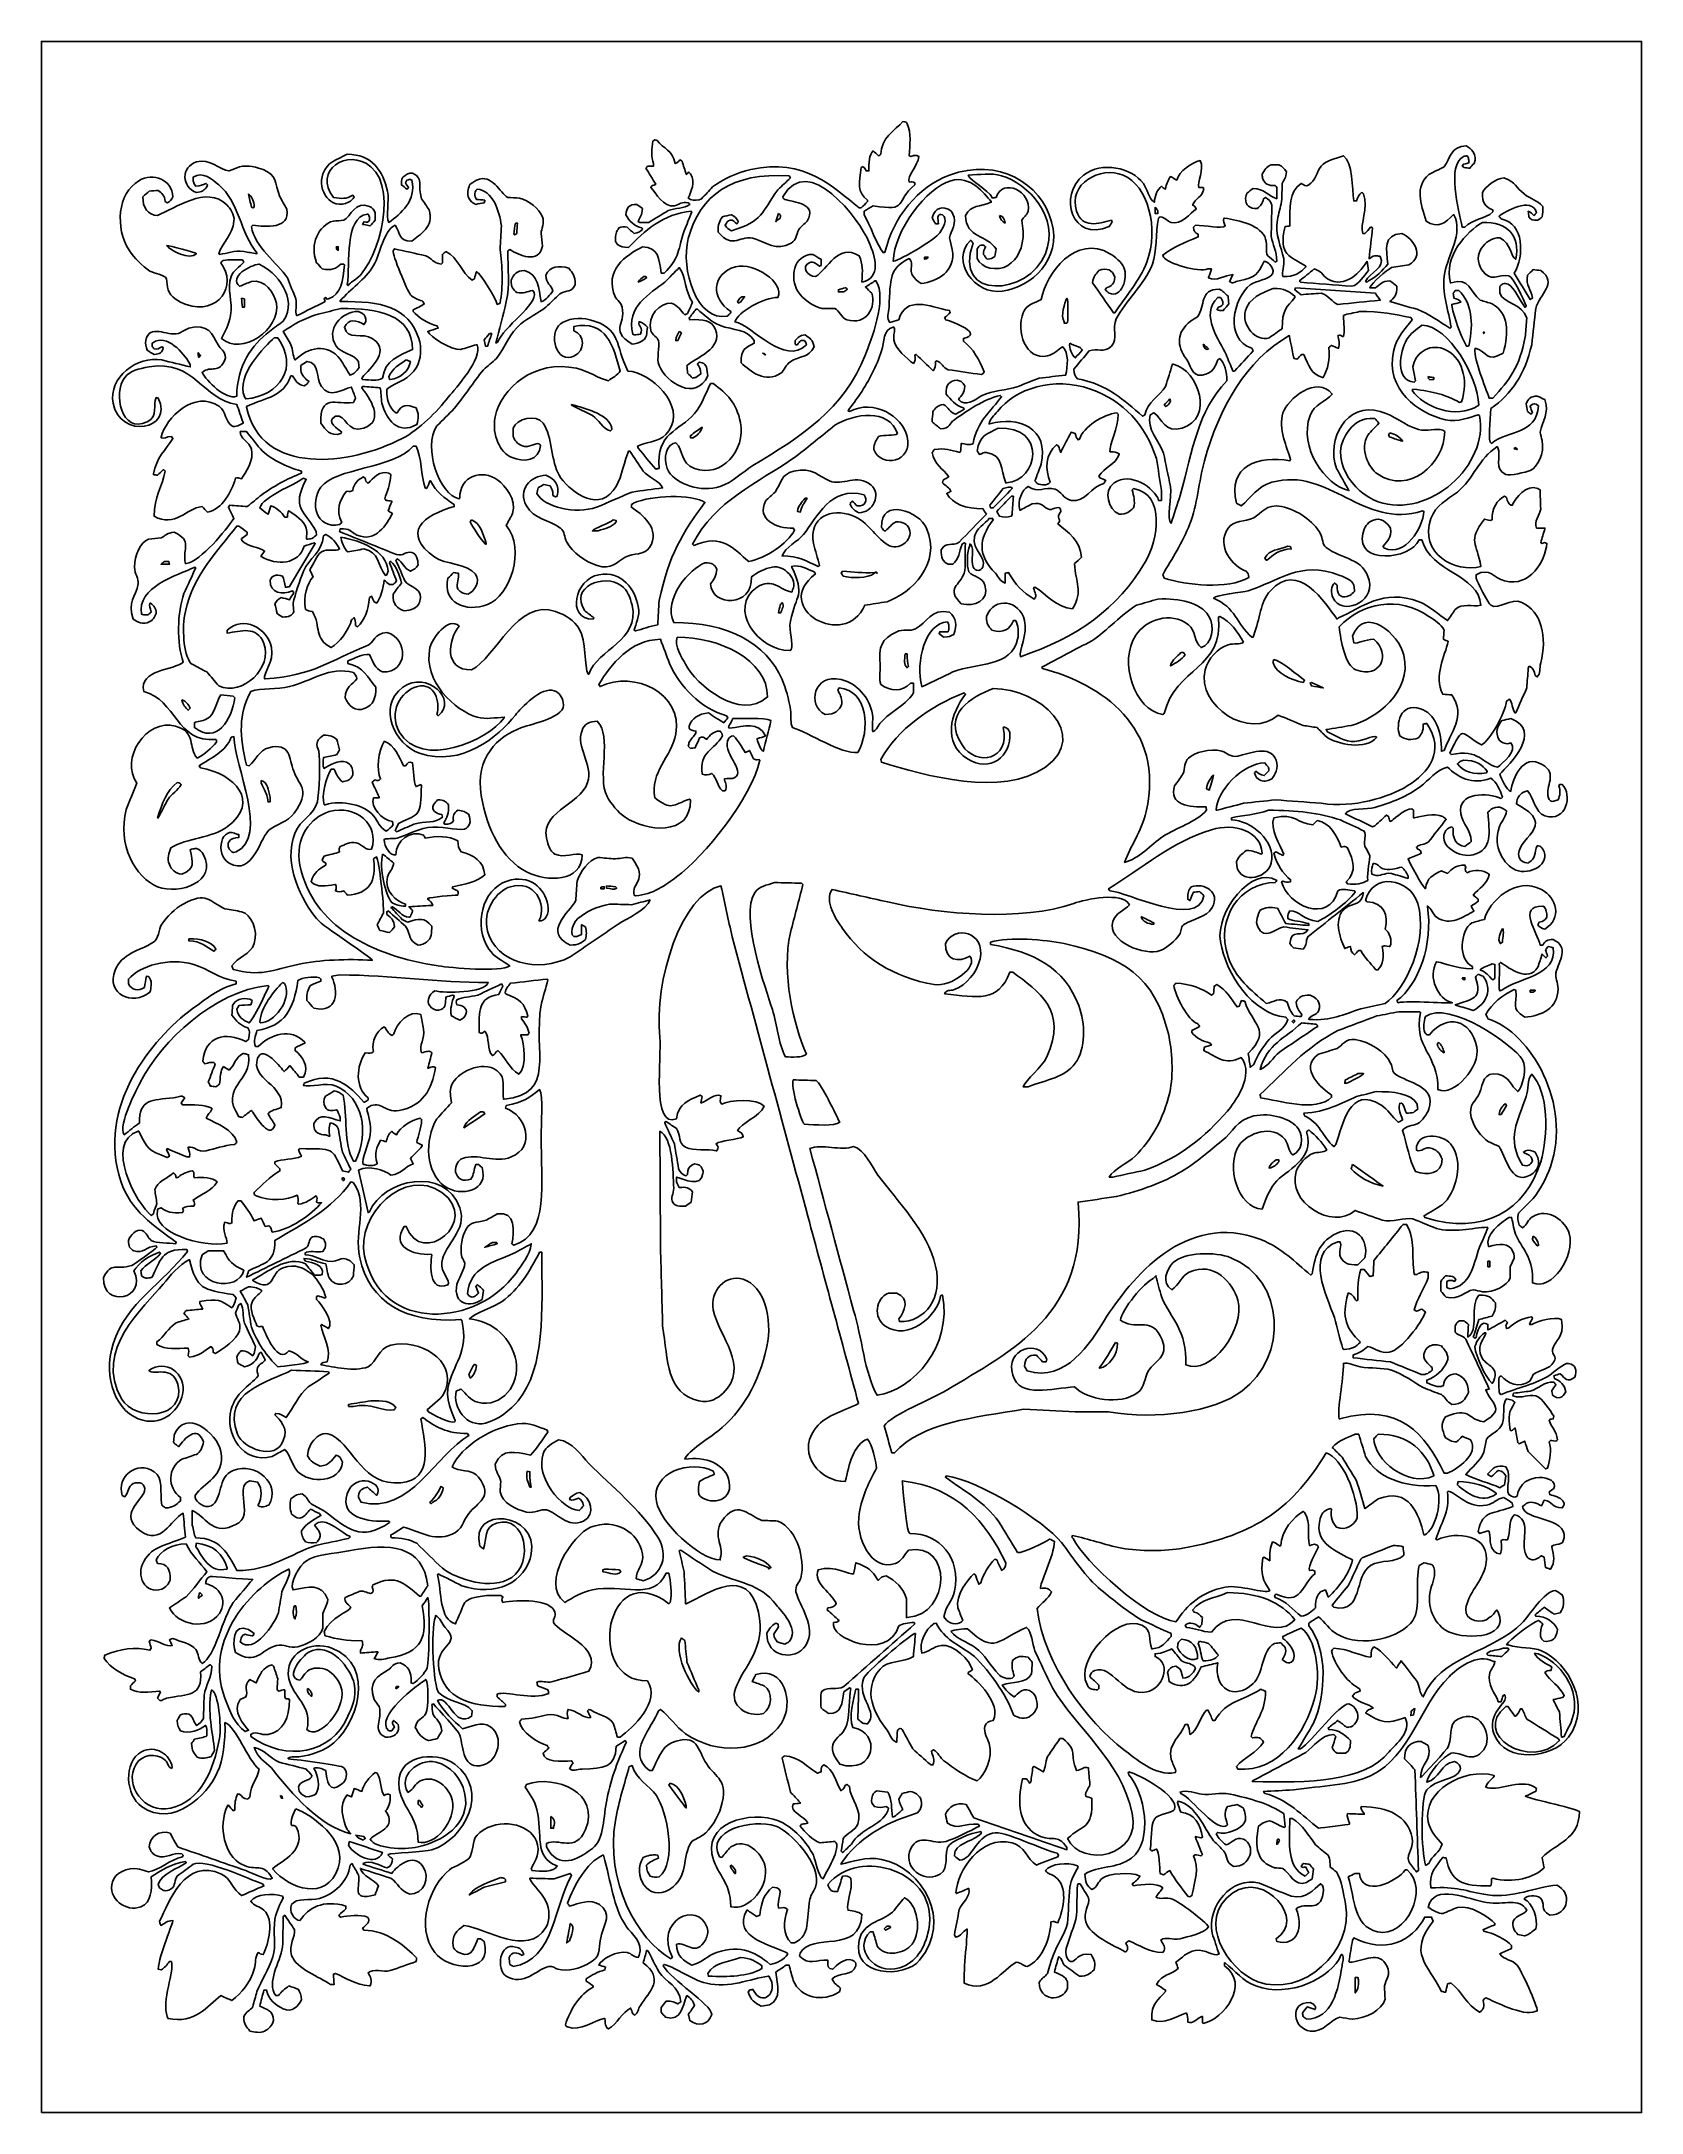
# Model space of a CAD drawing. Header units: centimetres. Extents: x -27 to -20.54, y -9 to -0.65.
import ezdxf

# ---------------------------------------------------------------- set-up
doc = ezdxf.new("R2010")
doc.units = ezdxf.units.CM
doc.header["$MEASUREMENT"] = 0
doc.layers.add('layer 1', color=7, linetype='Continuous')

msp = doc.modelspace()

# ---------------------------------------------------------------- linework, layer by layer
at = {"layer": 'layer 1', "color": 250}
msp.add_lwpolyline([(-26.99914, -9.0002), (-20.5434, -9.0002), (-20.5434, -0.64624), (-26.99914, -0.64624), (-26.99914, -9.0002)], close=True, dxfattribs=at)
at = {"layer": 'layer 1', "color": 7}
for points, knots in [([(-23.52324, -0.96984), (-23.50929, -0.97139), (-23.51239, -0.96931), (-23.50642, -0.97825), (-23.50642, -0.97825), (-23.48844, -1.01631), (-23.4964, -1.0637), (-23.49801, -1.10717), (-23.49801, -1.10717), (-23.49521, -1.1081), (-23.49241, -1.10904), (-23.4896, -1.10997), (-23.4896, -1.10997), (-23.47728, -1.1045), (-23.47059, -1.10409), (-23.45878, -1.10997), (-23.45878, -1.10997), (-23.46339, -1.14945), (-23.50755, -1.18829), (-23.49801, -1.21367), (-23.49801, -1.21367), (-23.4845, -1.2127), (-23.48566, -1.212), (-23.47559, -1.21647), (-23.47559, -1.21647), (-23.47559, -1.21927), (-23.47559, -1.22208), (-23.47559, -1.22488), (-23.47559, -1.22488), (-23.55841, -1.2911), (-23.49671, -1.33445), (-23.64375, -1.30896), (-23.64375, -1.30896), (-23.65589, -1.31643), (-23.66804, -1.32391), (-23.68018, -1.33138), (-23.68018, -1.33138), (-23.68018, -1.33605), (-23.68018, -1.34072), (-23.68018, -1.34539), (-23.68018, -1.34539), (-23.65939, -1.37973), (-23.624, -1.47471), (-23.60171, -1.49954), (-23.60171, -1.49954), (-23.59984, -1.49861), (-23.59797, -1.49767), (-23.5961, -1.49674), (-23.5961, -1.49674), (-23.56209, -1.35444), (-23.4646, -1.23333), (-23.33546, -1.18564), (-23.33546, -1.18564), (-23.13903, -1.11311), (-22.96558, -1.21878), (-22.92347, -1.37342), (-22.92347, -1.37342), (-22.8818, -1.52645), (-23.00463, -1.63657), (-23.12246, -1.65368), (-23.12246, -1.65368), (-23.23449, -1.66996), (-23.33374, -1.52824), (-23.25138, -1.44909), (-23.25138, -1.44909), (-23.25045, -1.44909), (-23.24951, -1.44909), (-23.24858, -1.44909), (-23.24858, -1.44909), (-23.24578, -1.45283), (-23.24297, -1.45657), (-23.24017, -1.4603), (-23.24017, -1.4603), (-23.32594, -1.69202), (-23.01633, -1.67422), (-22.9487, -1.50234), (-22.9487, -1.50234), (-22.89006, -1.35334), (-23.01734, -1.22087), (-23.12526, -1.18845), (-23.12526, -1.18845), (-23.16854, -1.17545), (-23.21467, -1.18399), (-23.25979, -1.18564), (-23.25979, -1.18564), (-23.24772, -1.2128), (-23.18338, -1.23906), (-23.1617, -1.27813), (-23.1617, -1.27813), (-23.15703, -1.2772), (-23.15235, -1.27626), (-23.14768, -1.27533), (-23.14768, -1.27533), (-23.12164, -1.19422), (-23.00255, -1.25105), (-23.01876, -1.33138), (-23.01876, -1.33138), (-23.02237, -1.34926), (-23.03912, -1.35563), (-23.04398, -1.36782), (-23.04398, -1.36782), (-23.04212, -1.38276), (-23.04025, -1.39771), (-23.03838, -1.41266), (-23.03838, -1.41266), (-23.0366, -1.47716), (-23.06118, -1.5263), (-23.10004, -1.54999), (-23.10004, -1.54999), (-23.1425, -1.57588), (-23.20939, -1.56103), (-23.22335, -1.52196), (-23.22335, -1.52196), (-23.22335, -1.50888), (-23.22335, -1.4958), (-23.22335, -1.48272), (-23.22335, -1.48272), (-23.21662, -1.46681), (-23.20147, -1.46209), (-23.18972, -1.47432), (-23.18972, -1.47432), (-23.19484, -1.4842), (-23.20144, -1.49477), (-23.19813, -1.50514), (-23.19813, -1.50514), (-23.19346, -1.51168), (-23.18879, -1.51822), (-23.18412, -1.52476), (-23.18412, -1.52476), (-23.16581, -1.52405), (-23.16357, -1.52054), (-23.15329, -1.51355), (-23.15329, -1.51355), (-23.15142, -1.50328), (-23.14955, -1.493), (-23.14768, -1.48272), (-23.14768, -1.48272), (-23.18263, -1.4275), (-23.26874, -1.44052), (-23.271, -1.3482), (-23.271, -1.3482), (-23.24796, -1.30244), (-23.21481, -1.31621), (-23.1673, -1.29495), (-23.1673, -1.29495), (-23.1673, -1.29401), (-23.1673, -1.29308), (-23.1673, -1.29214), (-23.1673, -1.29214), (-23.19796, -1.25867), (-23.24861, -1.18501), (-23.32986, -1.20807), (-23.32986, -1.20807), (-23.42735, -1.23574), (-23.56031, -1.40924), (-23.56247, -1.53317), (-23.56247, -1.53317), (-23.52593, -1.52418), (-23.39506, -1.44637), (-23.3747, -1.41826), (-23.3747, -1.41826), (-23.36318, -1.40236), (-23.34001, -1.3609), (-23.36348, -1.34539), (-23.36348, -1.34539), (-23.37501, -1.34375), (-23.37656, -1.3428), (-23.3831, -1.3538), (-23.3831, -1.3538), (-23.38217, -1.36314), (-23.38124, -1.37249), (-23.3803, -1.38183), (-23.3803, -1.38183), (-23.38404, -1.38183), (-23.38777, -1.38183), (-23.39151, -1.38183), (-23.39151, -1.38183), (-23.39618, -1.37435), (-23.40086, -1.36688), (-23.40552, -1.35941), (-23.40552, -1.35941), (-23.40095, -1.33274), (-23.3773, -1.30498), (-23.34106, -1.32297), (-23.34106, -1.32297), (-23.33019, -1.32777), (-23.32636, -1.33183), (-23.32145, -1.34259), (-23.32145, -1.34259), (-23.30361, -1.37734), (-23.32953, -1.41194), (-23.33546, -1.43788), (-23.33546, -1.43788), (-23.33172, -1.45376), (-23.32799, -1.46965), (-23.32425, -1.48553), (-23.32425, -1.48553), (-23.30922, -1.57583), (-23.38582, -1.61492), (-23.45037, -1.62286), (-23.45037, -1.62286), (-23.52155, -1.57635), (-23.46951, -1.55423), (-23.49801, -1.52196), (-23.49801, -1.52196), (-23.5776, -1.5598), (-23.57419, -1.6026), (-23.57929, -1.71815), (-23.57929, -1.71815), (-23.5803, -1.74111), (-23.59095, -1.7648), (-23.57649, -1.7798), (-23.57649, -1.7798), (-23.56434, -1.77607), (-23.5522, -1.77233), (-23.54005, -1.76859), (-23.54005, -1.76859), (-23.51132, -1.67095), (-23.4179, -1.71417), (-23.33546, -1.73216), (-23.33546, -1.73216), (-23.33453, -1.73496), (-23.33359, -1.73776), (-23.33266, -1.74057), (-23.33266, -1.74057), (-23.34013, -1.74711), (-23.34761, -1.75365), (-23.35508, -1.76019), (-23.35508, -1.76019), (-23.35414, -1.76299), (-23.35321, -1.76579), (-23.35228, -1.76859), (-23.35228, -1.76859), (-23.31858, -1.77621), (-23.19488, -1.82746), (-23.27941, -1.84427), (-23.27941, -1.84427), (-23.27941, -1.848), (-23.27941, -1.85174), (-23.27941, -1.85547), (-23.27941, -1.85547), (-23.2396, -1.88522), (-23.21547, -1.92958), (-23.19533, -1.97879), (-23.19533, -1.97879), (-23.1999, -1.98596), (-23.19878, -1.98559), (-23.20654, -1.99), (-23.20654, -1.99), (-23.25138, -1.98346), (-23.29623, -1.97692), (-23.34106, -1.97039), (-23.34106, -1.97039), (-23.36115, -1.96257), (-23.36689, -1.94164), (-23.38871, -1.93395), (-23.38871, -1.93395), (-23.38965, -1.93488), (-23.39058, -1.93582), (-23.39151, -1.93675), (-23.39151, -1.93675), (-23.391, -1.9561), (-23.39349, -1.9629), (-23.39992, -1.97319), (-23.39992, -1.97319), (-23.40085, -1.97319), (-23.40179, -1.97319), (-23.40272, -1.97319), (-23.40272, -1.97319), (-23.42514, -1.9517), (-23.44757, -1.93021), (-23.46999, -1.90873), (-23.46999, -1.90873), (-23.47185, -1.90966), (-23.47372, -1.91059), (-23.47559, -1.91153), (-23.47559, -1.91153), (-23.47142, -1.92505), (-23.47313, -1.93657), (-23.4812, -1.94516), (-23.4812, -1.94516), (-23.50898, -1.92418), (-23.55268, -1.89017), (-23.55967, -1.84987), (-23.55967, -1.84987), (-23.56349, -1.82783), (-23.5526, -1.81678), (-23.55967, -1.79942), (-23.55967, -1.79942), (-23.56061, -1.79942), (-23.56154, -1.79942), (-23.56247, -1.79942), (-23.56247, -1.79942), (-23.60313, -1.80698), (-23.59889, -1.85918), (-23.61012, -1.89471), (-23.61012, -1.89471), (-23.62926, -1.95531), (-23.66125, -2.01626), (-23.6942, -2.06567), (-23.6942, -2.06567), (-23.71101, -2.08903), (-23.72783, -2.11239), (-23.74464, -2.13574), (-23.74464, -2.13574), (-23.74277, -2.13667), (-23.7409, -2.13761), (-23.73904, -2.13854), (-23.73904, -2.13854), (-23.64004, -2.08804), (-23.52598, -2.15675), (-23.50642, -2.23944), (-23.50642, -2.23944), (-23.48138, -2.34527), (-23.61109, -2.36879), (-23.64095, -2.29269), (-23.64095, -2.29269), (-23.6404, -2.26662), (-23.63185, -2.25475), (-23.62133, -2.23944), (-23.62133, -2.23944), (-23.6011, -2.23214), (-23.55645, -2.23771), (-23.54566, -2.22823), (-23.54566, -2.22823), (-23.58069, -2.12339), (-23.72123, -2.14773), (-23.79789, -2.1946), (-23.79789, -2.1946), (-23.8502, -2.23663), (-23.90252, -2.27868), (-23.95484, -2.32072), (-23.95484, -2.32072), (-24.11574, -2.43123), (-24.2786, -2.49635), (-24.37243, -2.67385), (-24.37243, -2.67385), (-24.37056, -2.67572), (-24.36869, -2.67758), (-24.36682, -2.67945), (-24.36682, -2.67945), (-24.25025, -2.62905), (-24.2075, -2.69335), (-24.14542, -2.74391), (-24.14542, -2.74391), (-24.07745, -2.731), (-23.98934, -2.67173), (-23.96044, -2.61779), (-23.96044, -2.61779), (-23.96231, -2.61499), (-23.96418, -2.61219), (-23.96605, -2.60939), (-23.96605, -2.60939), (-24.03372, -2.61181), (-24.11406, -2.57436), (-24.07815, -2.50008), (-24.07815, -2.50008), (-24.06507, -2.48794), (-24.05199, -2.47579), (-24.03892, -2.46365), (-24.03892, -2.46365), (-24.01223, -2.42463), (-24.01599, -2.3929), (-23.96324, -2.37957), (-23.96324, -2.37957), (-23.89198, -2.36155), (-23.85526, -2.40393), (-23.82031, -2.41881), (-23.82031, -2.41881), (-23.76762, -2.44123), (-23.7087, -2.38747), (-23.65216, -2.43562), (-23.65216, -2.43562), (-23.6074, -2.47374), (-23.6466, -2.54672), (-23.6998, -2.54773), (-23.6998, -2.54773), (-23.71875, -2.53929), (-23.72711, -2.53233), (-23.73624, -2.5141), (-23.73624, -2.5141), (-23.73327, -2.50387), (-23.73396, -2.50586), (-23.72783, -2.50008), (-23.72783, -2.50008), (-23.72129, -2.50662), (-23.71475, -2.51316), (-23.70821, -2.5197), (-23.70821, -2.5197), (-23.67341, -2.52141), (-23.66562, -2.49722), (-23.68018, -2.47486), (-23.68018, -2.47486), (-23.81418, -2.43737), (-23.87124, -2.56748), (-23.92401, -2.63461), (-23.92401, -2.63461), (-23.9465, -2.66323), (-23.9986, -2.6859), (-24.01089, -2.72149), (-24.01089, -2.72149), (-23.94588, -2.72096), (-23.90924, -2.74411), (-23.86515, -2.76353), (-23.86515, -2.76353), (-23.86328, -2.7626), (-23.86142, -2.76166), (-23.85955, -2.76073), (-23.85955, -2.76073), (-23.86795, -2.73084), (-23.87636, -2.70094), (-23.88477, -2.67105), (-23.88477, -2.67105), (-23.90344, -2.56468), (-23.81363, -2.52639), (-23.72783, -2.55894), (-23.72783, -2.55894), (-23.66237, -2.58377), (-23.63785, -2.64297), (-23.5849, -2.67665), (-23.5849, -2.67665), (-23.54438, -2.70242), (-23.47991, -2.66064), (-23.49801, -2.61219), (-23.49801, -2.61219), (-23.5065, -2.5923), (-23.52176, -2.58345), (-23.55126, -2.58416), (-23.55126, -2.58416), (-23.57186, -2.59424), (-23.57775, -2.60696), (-23.5933, -2.6206), (-23.5933, -2.6206), (-23.59517, -2.6206), (-23.59704, -2.6206), (-23.59891, -2.6206), (-23.59891, -2.6206), (-23.60264, -2.61593), (-23.60638, -2.61125), (-23.61012, -2.60659), (-23.61012, -2.60659), (-23.61261, -2.48193), (-23.4567, -2.54299), (-23.42795, -2.60939), (-23.42795, -2.60939), (-23.36567, -2.75319), (-23.49123, -2.87243), (-23.5877, -2.90647), (-23.5877, -2.90647), (-23.61759, -2.91114), (-23.64749, -2.91581), (-23.67738, -2.92048), (-23.67738, -2.92048), (-23.75606, -3.1029), (-24.05783, -2.93146), (-23.87636, -2.79436), (-23.87636, -2.79436), (-23.87823, -2.79156), (-23.8801, -2.78876), (-23.88197, -2.78595), (-23.88197, -2.78595), (-23.90615, -2.77606), (-23.93898, -2.75575), (-23.97165, -2.76353), (-23.97165, -2.76353), (-23.97165, -2.76447), (-23.97165, -2.7654), (-23.97165, -2.76633), (-23.97165, -2.76633), (-23.91745, -2.88338), (-23.95394, -2.87373), (-23.97726, -2.98494), (-23.97726, -2.98494), (-23.9861, -3.02711), (-23.96328, -3.0726), (-23.97446, -3.09985), (-23.97446, -3.09985), (-23.97632, -3.10079), (-23.97819, -3.10172), (-23.98006, -3.10265), (-23.98006, -3.10265), (-24.10784, -3.1054), (-24.23355, -2.93025), (-24.11178, -2.84761), (-24.11178, -2.84761), (-24.05113, -2.80644), (-24.01933, -2.85944), (-23.97165, -2.86723), (-23.97165, -2.86723), (-23.97072, -2.86443), (-23.96978, -2.86163), (-23.96885, -2.85882), (-23.96885, -2.85882), (-23.94345, -2.81592), (-24.00426, -2.75787), (-24.05013, -2.76633), (-24.05013, -2.76633), (-24.08089, -2.77201), (-24.11251, -2.78951), (-24.1342, -2.80557), (-24.1342, -2.80557), (-24.12847, -2.92987), (-24.29513, -2.92758), (-24.29956, -2.8336), (-24.29956, -2.8336), (-24.28723, -2.81828), (-24.27561, -2.80033), (-24.27434, -2.77474), (-24.27434, -2.77474), (-24.28337, -2.75618), (-24.29354, -2.74891), (-24.32198, -2.74952), (-24.32198, -2.74952), (-24.38445, -2.77196), (-24.49214, -2.89415), (-24.4481, -2.99055), (-24.4481, -2.99055), (-24.23136, -2.98838), (-24.07484, -3.07286), (-24.01089, -3.22036), (-24.01089, -3.22036), (-23.99526, -3.25641), (-23.98453, -3.29784), (-23.97726, -3.34088), (-23.97726, -3.34088), (-23.97244, -3.3694), (-23.97931, -3.39525), (-23.96885, -3.41375), (-23.96885, -3.41375), (-23.90163, -3.43489), (-23.7732, -3.52131), (-23.7054, -3.51464), (-23.7054, -3.51464), (-23.65386, -3.42566), (-23.66435, -3.26294), (-23.78108, -3.254), (-23.78108, -3.254), (-23.78294, -3.2568), (-23.78481, -3.2596), (-23.78668, -3.2624), (-23.78668, -3.2624), (-23.77726, -3.28042), (-23.77008, -3.28929), (-23.76986, -3.31846), (-23.76986, -3.31846), (-23.78212, -3.34579), (-23.79575, -3.36165), (-23.83712, -3.3605), (-23.83712, -3.3605), (-23.9121, -3.32542), (-23.88412, -3.1934), (-23.77267, -3.22036), (-23.77267, -3.22036), (-23.70722, -3.2362), (-23.65949, -3.29143), (-23.64655, -3.3605), (-23.64655, -3.3605), (-23.64197, -3.38493), (-23.651, -3.41795), (-23.64375, -3.43056), (-23.64375, -3.43056), (-23.63908, -3.42683), (-23.63441, -3.42309), (-23.62974, -3.41935), (-23.62974, -3.41935), (-23.59925, -3.35686), (-23.51437, -3.33164), (-23.4812, -3.27362), (-23.4812, -3.27362), (-23.4812, -3.26054), (-23.4812, -3.24745), (-23.4812, -3.23438), (-23.4812, -3.23438), (-23.48493, -3.23438), (-23.48867, -3.23438), (-23.49241, -3.23438), (-23.49241, -3.23438), (-23.52825, -3.27033), (-23.5727, -3.26914), (-23.61292, -3.23998), (-23.61292, -3.23998), (-23.62123, -3.21261), (-23.6134, -3.19391), (-23.61572, -3.16151), (-23.61572, -3.16151), (-23.62105, -3.08732), (-23.61109, -3.05621), (-23.54846, -3.02698), (-23.54846, -3.02698), (-23.52507, -3.01606), (-23.49425, -3.02654), (-23.47279, -3.01577), (-23.47279, -3.01577), (-23.42474, -2.99165), (-23.41336, -2.93251), (-23.33546, -2.94851), (-23.33546, -2.94851), (-23.30877, -2.9727), (-23.3028, -3.0004), (-23.31864, -3.03819), (-23.31864, -3.03819), (-23.33157, -3.04462), (-23.33762, -3.04869), (-23.35788, -3.0494), (-23.35788, -3.0494), (-23.36442, -3.04473), (-23.37096, -3.04006), (-23.3775, -3.03539), (-23.3775, -3.03539), (-23.37656, -3.03259), (-23.37563, -3.02978), (-23.3747, -3.02698), (-23.3747, -3.02698), (-23.36349, -3.02698), (-23.35228, -3.02698), (-23.34106, -3.02698), (-23.34106, -3.02698), (-23.34013, -3.02418), (-23.3392, -3.02138), (-23.33826, -3.01857), (-23.33826, -3.01857), (-23.33826, -3.01203), (-23.33826, -3.00549), (-23.33826, -2.99896), (-23.33826, -2.99896), (-23.34013, -2.99522), (-23.342, -2.99148), (-23.34387, -2.98774), (-23.34387, -2.98774), (-23.43268, -2.9908), (-23.47333, -3.14942), (-23.44756, -3.24839), (-23.44756, -3.24839), (-23.44663, -3.24839), (-23.4457, -3.24839), (-23.44476, -3.24839), (-23.44476, -3.24839), (-23.40366, -3.22877), (-23.36255, -3.20915), (-23.32145, -3.18954), (-23.32145, -3.18954), (-23.22274, -3.15051), (-23.08661, -3.17072), (-23.0608, -3.05781), (-23.0608, -3.05781), (-23.05462, -3.03078), (-23.05897, -2.99969), (-23.06921, -2.98214), (-23.06921, -2.98214), (-23.07201, -2.98214), (-23.07481, -2.98214), (-23.07762, -2.98214), (-23.07762, -2.98214), (-23.0933, -3.01824), (-23.1158, -3.03446), (-23.1645, -3.02138), (-23.1645, -3.02138), (-23.1778, -3.00428), (-23.18691, -2.99769), (-23.18692, -2.96532), (-23.18692, -2.96532), (-23.15208, -2.88383), (-23.05408, -2.89876), (-23.03277, -2.98214), (-23.03277, -2.98214), (-23.01842, -3.0383), (-23.0578, -3.10361), (-23.04959, -3.12788), (-23.04959, -3.12788), (-22.82118, -3.05063), (-22.65741, -2.93664), (-22.54511, -2.74391), (-22.54511, -2.74391), (-22.49528, -2.65837), (-22.46193, -2.47243), (-22.59276, -2.44964), (-22.59276, -2.44964), (-22.59463, -2.4515), (-22.5965, -2.45337), (-22.59837, -2.45524), (-22.59837, -2.45524), (-22.59348, -2.48124), (-22.58509, -2.4982), (-22.59276, -2.52811), (-22.59276, -2.52811), (-22.61077, -2.54214), (-22.61812, -2.55296), (-22.65161, -2.55333), (-22.65161, -2.55333), (-22.69404, -2.53441), (-22.71735, -2.46095), (-22.67123, -2.42722), (-22.67123, -2.42722), (-22.60662, -2.37995), (-22.5072, -2.44674), (-22.49187, -2.49728), (-22.49187, -2.49728), (-22.48813, -2.49728), (-22.48439, -2.49728), (-22.48065, -2.49728), (-22.48065, -2.49728), (-22.48065, -2.4842), (-22.48065, -2.47112), (-22.48065, -2.45804), (-22.48065, -2.45804), (-22.48719, -2.41507), (-22.49374, -2.37209), (-22.50027, -2.32912), (-22.50027, -2.32912), (-22.54734, -2.19111), (-22.63027, -2.09739), (-22.76653, -2.04886), (-22.76653, -2.04886), (-22.91652, -1.99543), (-23.07023, -2.04757), (-23.14208, -2.13854), (-23.14208, -2.13854), (-23.15452, -2.15429), (-23.17464, -2.16997), (-23.17571, -2.18899), (-23.17571, -2.18899), (-23.17478, -2.18899), (-23.17384, -2.18899), (-23.1729, -2.18899), (-23.1729, -2.18899), (-23.05904, -2.15428), (-22.9318, -2.20631), (-22.96551, -2.35154), (-22.96551, -2.35154), (-22.97392, -2.37396), (-22.98233, -2.39639), (-22.99073, -2.41881), (-22.99073, -2.41881), (-22.98793, -2.42254), (-22.98513, -2.42628), (-22.98233, -2.43002), (-22.98233, -2.43002), (-22.96305, -2.43633), (-22.94187, -2.43904), (-22.92908, -2.42441), (-22.92908, -2.42441), (-22.95081, -2.37091), (-22.94834, -2.31111), (-22.90385, -2.27307), (-22.90385, -2.27307), (-22.90105, -2.27494), (-22.89825, -2.27681), (-22.89545, -2.27868), (-22.89545, -2.27868), (-22.89264, -2.28708), (-22.88984, -2.29549), (-22.88704, -2.3039), (-22.88704, -2.3039), (-22.87302, -2.27681), (-22.85901, -2.24971), (-22.845, -2.22262), (-22.845, -2.22262), (-22.83939, -2.22449), (-22.83379, -2.22636), (-22.82818, -2.22823), (-22.82818, -2.22823), (-22.82577, -2.2396), (-22.82354, -2.2467), (-22.81697, -2.25345), (-22.81697, -2.25345), (-22.8151, -2.25252), (-22.81323, -2.25158), (-22.81137, -2.25065), (-22.81137, -2.25065), (-22.7959, -2.20101), (-22.71444, -2.15005), (-22.66002, -2.14415), (-22.66002, -2.14415), (-22.65815, -2.14602), (-22.65629, -2.14789), (-22.65442, -2.14975), (-22.65442, -2.14975), (-22.65509, -2.20335), (-22.69219, -2.27417), (-22.68805, -2.3011), (-22.68805, -2.3011), (-22.66912, -2.30072), (-22.66209, -2.3034), (-22.65161, -2.3095), (-22.65161, -2.3095), (-22.65161, -2.31044), (-22.65161, -2.31137), (-22.65161, -2.31231), (-22.65161, -2.31231), (-22.66707, -2.35382), (-22.71072, -2.36557), (-22.73289, -2.39919), (-22.73289, -2.39919), (-22.73102, -2.40199), (-22.72916, -2.4048), (-22.72729, -2.4076), (-22.72729, -2.4076), (-22.71981, -2.4104), (-22.71234, -2.4132), (-22.70487, -2.416), (-22.70487, -2.416), (-22.70767, -2.42067), (-22.71047, -2.42535), (-22.71327, -2.43002), (-22.71327, -2.43002), (-22.76246, -2.43833), (-22.78623, -2.50746), (-22.845, -2.49728), (-22.845, -2.49728), (-22.87533, -2.49203), (-22.88652, -2.45983), (-22.90946, -2.45244), (-22.90946, -2.45244), (-22.95314, -2.43836), (-22.97604, -2.47254), (-23.01876, -2.44123), (-23.01876, -2.44123), (-23.04174, -2.45506), (-23.06352, -2.49886), (-23.05239, -2.53652), (-23.05239, -2.53652), (-23.05146, -2.53652), (-23.05053, -2.53652), (-23.04959, -2.53652), (-23.04959, -2.53652), (-23.03371, -2.52811), (-23.01782, -2.5197), (-23.00194, -2.51129), (-23.00194, -2.51129), (-22.96473, -2.50217), (-22.95237, -2.52905), (-22.93188, -2.53371), (-22.93188, -2.53371), (-22.91758, -2.53697), (-22.88639, -2.51038), (-22.88704, -2.54212), (-22.88704, -2.54212), (-22.88984, -2.54773), (-22.89264, -2.55333), (-22.89545, -2.55894), (-22.89545, -2.55894), (-22.89624, -2.57974), (-22.88521, -2.57314), (-22.89825, -2.59257), (-22.89825, -2.59257), (-22.85845, -2.62528), (-22.80641, -2.65922), (-22.80296, -2.7271), (-22.80296, -2.7271), (-22.8123, -2.73551), (-22.82164, -2.74391), (-22.83099, -2.75232), (-22.83099, -2.75232), (-22.82781, -2.83197), (-22.79451, -2.86048), (-22.83939, -2.93449), (-22.83939, -2.93449), (-22.90224, -2.93076), (-22.94759, -2.87445), (-22.99073, -2.84761), (-22.99073, -2.84761), (-22.9926, -2.84855), (-22.99447, -2.84948), (-22.99634, -2.85041), (-22.99634, -2.85041), (-22.99215, -2.871), (-22.9798, -2.88075), (-22.99354, -2.89526), (-22.99354, -2.89526), (-23.04172, -2.86856), (-23.06912, -2.83574), (-23.09724, -2.78876), (-23.09724, -2.78876), (-23.1019, -2.78969), (-23.10658, -2.79062), (-23.11125, -2.79156), (-23.11125, -2.79156), (-23.11125, -2.80464), (-23.11125, -2.81772), (-23.11125, -2.8308), (-23.11125, -2.8308), (-23.1325, -2.82422), (-23.13691, -2.80538), (-23.15048, -2.79156), (-23.15048, -2.79156), (-23.22161, -2.71914), (-23.22013, -2.65371), (-23.15889, -2.57575), (-23.15889, -2.57575), (-23.15983, -2.57389), (-23.16076, -2.57202), (-23.1617, -2.57015), (-23.1617, -2.57015), (-23.16637, -2.57015), (-23.17104, -2.57015), (-23.17571, -2.57015), (-23.17571, -2.57015), (-23.19263, -2.59223), (-23.22929, -2.61175), (-23.23456, -2.64302), (-23.23456, -2.64302), (-23.24461, -2.70263), (-23.1861, -2.72342), (-23.20093, -2.76633), (-23.20093, -2.76633), (-23.20914, -2.78538), (-23.2312, -2.78293), (-23.24017, -2.76633), (-23.24017, -2.76633), (-23.25105, -2.73618), (-23.23244, -2.69755), (-23.25138, -2.67385), (-23.25138, -2.67385), (-23.25231, -2.67385), (-23.25325, -2.67385), (-23.25418, -2.67385), (-23.25418, -2.67385), (-23.25418, -2.67572), (-23.25418, -2.67758), (-23.25418, -2.67945), (-23.25418, -2.67945), (-23.26475, -2.70229), (-23.26757, -2.76183), (-23.25698, -2.78595), (-23.25698, -2.78595), (-23.23767, -2.8078), (-23.20184, -2.80627), (-23.19252, -2.83921), (-23.19252, -2.83921), (-23.17419, -2.90401), (-23.23442, -2.92681), (-23.28782, -2.91488), (-23.28782, -2.91488), (-23.35222, -2.85337), (-23.29208, -2.83794), (-23.2766, -2.79156), (-23.2766, -2.79156), (-23.26815, -2.76622), (-23.27607, -2.70039), (-23.271, -2.67105), (-23.271, -2.67105), (-23.27287, -2.67011), (-23.27474, -2.66918), (-23.2766, -2.66824), (-23.2766, -2.66824), (-23.27941, -2.67011), (-23.28221, -2.67198), (-23.28501, -2.67385), (-23.28501, -2.67385), (-23.29587, -2.70499), (-23.29737, -2.73277), (-23.32145, -2.75513), (-23.32145, -2.75513), (-23.32799, -2.75513), (-23.33453, -2.75513), (-23.34106, -2.75513), (-23.34106, -2.75513), (-23.36225, -2.74461), (-23.37023, -2.72925), (-23.36909, -2.69627), (-23.36909, -2.69627), (-23.35037, -2.6619), (-23.32369, -2.6847), (-23.29622, -2.66544), (-23.29622, -2.66544), (-23.25979, -2.62808), (-23.22335, -2.5907), (-23.18692, -2.55333), (-23.18692, -2.55333), (-23.19159, -2.54586), (-23.19626, -2.53839), (-23.20093, -2.53091), (-23.20093, -2.53091), (-23.26942, -2.53322), (-23.32389, -2.51088), (-23.34667, -2.46926), (-23.34667, -2.46926), (-23.34106, -2.46645), (-23.33546, -2.46365), (-23.32986, -2.46085), (-23.32986, -2.46085), (-23.33557, -2.4458), (-23.35275, -2.43754), (-23.36348, -2.42722), (-23.36348, -2.42722), (-23.36255, -2.42348), (-23.36162, -2.41974), (-23.36068, -2.416), (-23.36068, -2.416), (-23.35321, -2.41133), (-23.34574, -2.40666), (-23.33826, -2.40199), (-23.33826, -2.40199), (-23.36203, -2.36958), (-23.39763, -2.35375), (-23.40552, -2.3039), (-23.40552, -2.3039), (-23.40272, -2.30016), (-23.39992, -2.29643), (-23.39712, -2.29269), (-23.39712, -2.29269), (-23.35202, -2.28374), (-23.33238, -2.29654), (-23.29342, -2.3039), (-23.29342, -2.3039), (-23.29249, -2.30296), (-23.29155, -2.30203), (-23.29062, -2.3011), (-23.29062, -2.3011), (-23.28968, -2.28989), (-23.28875, -2.27867), (-23.28782, -2.26746), (-23.28782, -2.26746), (-23.28688, -2.26746), (-23.28595, -2.26746), (-23.28501, -2.26746), (-23.28501, -2.26746), (-23.26217, -2.271), (-23.25602, -2.27647), (-23.24017, -2.26746), (-23.24017, -2.26746), (-23.22727, -2.18481), (-23.16761, -2.13404), (-23.12526, -2.07969), (-23.12526, -2.07969), (-23.12713, -2.07782), (-23.129, -2.07595), (-23.13087, -2.07408), (-23.13087, -2.07408), (-23.19929, -2.09047), (-23.26247, -2.13481), (-23.31584, -2.17217), (-23.31584, -2.17217), (-23.33879, -2.18824), (-23.33028, -2.20654), (-23.37189, -2.20861), (-23.37189, -2.20861), (-23.3831, -2.19927), (-23.39432, -2.18993), (-23.40552, -2.18058), (-23.40552, -2.18058), (-23.40459, -2.16657), (-23.40366, -2.15255), (-23.40272, -2.13854), (-23.40272, -2.13854), (-23.39027, -2.12489), (-23.38427, -2.11388), (-23.36068, -2.11052), (-23.36068, -2.11052), (-23.33921, -2.12175), (-23.33407, -2.14405), (-23.31024, -2.14975), (-23.31024, -2.14975), (-23.29903, -2.14322), (-23.28781, -2.13667), (-23.2766, -2.13013), (-23.2766, -2.13013), (-23.27754, -2.12827), (-23.27847, -2.1264), (-23.27941, -2.12453), (-23.27941, -2.12453), (-23.31266, -2.11565), (-23.3292, -2.09027), (-23.34947, -2.06848), (-23.34947, -2.06848), (-23.35088, -2.03349), (-23.33688, -2.01347), (-23.30463, -2.01243), (-23.30463, -2.01243), (-23.29902, -2.01429), (-23.29342, -2.01616), (-23.28782, -2.01803), (-23.28782, -2.01803), (-23.28315, -2.02363), (-23.27847, -2.02924), (-23.2738, -2.03485), (-23.2738, -2.03485), (-23.27437, -2.06631), (-23.28731, -2.07196), (-23.29902, -2.0909), (-23.29902, -2.0909), (-23.29529, -2.0937), (-23.29155, -2.0965), (-23.28782, -2.09931), (-23.28782, -2.09931), (-23.25887, -2.11708), (-23.22435, -2.08445), (-23.20374, -2.07408), (-23.20374, -2.07408), (-23.16172, -2.05294), (-23.10906, -2.05476), (-23.058, -2.03765), (-23.058, -2.03765), (-23.02998, -2.02644), (-23.00194, -2.01523), (-22.97392, -2.00401), (-22.97392, -2.00401), (-22.93842, -2.00028), (-22.90292, -1.99654), (-22.86742, -1.99281), (-22.86742, -1.99281), (-22.85768, -1.95597), (-22.85391, -1.90247), (-22.87863, -1.8779), (-22.87863, -1.8779), (-22.89966, -1.88888), (-22.91298, -1.90836), (-22.94029, -1.91433), (-22.94029, -1.91433), (-23.03027, -1.93403), (-23.06702, -1.81383), (-23.03838, -1.74057), (-23.03838, -1.74057), (-23.02589, -1.70864), (-22.99477, -1.70261), (-22.96551, -1.68732), (-22.96551, -1.68732), (-22.94627, -1.58056), (-22.82535, -1.42192), (-22.68805, -1.50234), (-22.68805, -1.50234), (-22.66808, -1.51404), (-22.64142, -1.53657), (-22.632, -1.5584), (-22.632, -1.5584), (-22.61368, -1.60085), (-22.64182, -1.68251), (-22.69085, -1.66209), (-22.69085, -1.66209), (-22.69646, -1.65742), (-22.70207, -1.65275), (-22.70767, -1.64808), (-22.70767, -1.64808), (-22.7058, -1.64528), (-22.70393, -1.64247), (-22.70206, -1.63967), (-22.70206, -1.63967), (-22.68151, -1.63382), (-22.6698, -1.62299), (-22.66843, -1.59763), (-22.66843, -1.59763), (-22.67915, -1.56708), (-22.69727, -1.55889), (-22.73289, -1.5696), (-22.73289, -1.5696), (-22.74526, -1.58556), (-22.75593, -1.59251), (-22.75812, -1.62005), (-22.75812, -1.62005), (-22.73009, -1.66022), (-22.70206, -1.7004), (-22.67404, -1.74057), (-22.67404, -1.74057), (-22.67217, -1.74057), (-22.6703, -1.74057), (-22.66843, -1.74057), (-22.66843, -1.74057), (-22.62568, -1.67521), (-22.56875, -1.61381), (-22.53951, -1.53597), (-22.53951, -1.53597), (-22.48886, -1.40116), (-22.53497, -1.22607), (-22.6348, -1.18564), (-22.6348, -1.18564), (-22.72764, -1.14805), (-22.85927, -1.21997), (-22.82258, -1.33138), (-22.82258, -1.33138), (-22.79974, -1.40071), (-22.73599, -1.38212), (-22.68245, -1.36782), (-22.68245, -1.36782), (-22.68151, -1.36968), (-22.68058, -1.37155), (-22.67964, -1.37342), (-22.67964, -1.37342), (-22.68338, -1.37996), (-22.68712, -1.3865), (-22.69085, -1.39304), (-22.69085, -1.39304), (-22.84448, -1.45709), (-22.89727, -1.26647), (-22.79455, -1.18564), (-22.79455, -1.18564), (-22.72118, -1.12791), (-22.59991, -1.15561), (-22.55352, -1.21927), (-22.55352, -1.21927), (-22.53881, -1.23947), (-22.53069, -1.2827), (-22.50868, -1.29495), (-22.50868, -1.29495), (-22.50797, -1.26866), (-22.49573, -1.24312), (-22.48065, -1.23049), (-22.48065, -1.23049), (-22.47355, -1.23577), (-22.47359, -1.23795), (-22.46384, -1.2417), (-22.46384, -1.2417), (-22.46175, -1.22038), (-22.45321, -1.20565), (-22.44422, -1.19125), (-22.44422, -1.19125), (-22.43039, -1.19572), (-22.43232, -1.20043), (-22.41899, -1.20526), (-22.41899, -1.20526), (-22.40957, -1.16999), (-22.35785, -1.13508), (-22.32371, -1.12679), (-22.32371, -1.12679), (-22.30692, -1.16289), (-22.33709, -1.21437), (-22.32931, -1.23609), (-22.32931, -1.23609), (-22.32371, -1.23609), (-22.3181, -1.23609), (-22.31249, -1.23609), (-22.31249, -1.23609), (-22.31156, -1.23796), (-22.31063, -1.23983), (-22.30969, -1.2417), (-22.30969, -1.2417), (-22.31555, -1.27588), (-22.34428, -1.27851), (-22.35453, -1.30616), (-22.35453, -1.30616), (-22.34487, -1.31184), (-22.34437, -1.31063), (-22.34052, -1.32297), (-22.34052, -1.32297), (-22.36377, -1.33768), (-22.39921, -1.38804), (-22.44142, -1.37622), (-22.44142, -1.37622), (-22.45938, -1.37119), (-22.46223, -1.35726), (-22.48626, -1.3538), (-22.48626, -1.3538), (-22.48813, -1.35567), (-22.49, -1.35754), (-22.49187, -1.35941), (-22.49187, -1.35941), (-22.50555, -1.42014), (-22.49753, -1.49365), (-22.51709, -1.54438), (-22.51709, -1.54438), (-22.55075, -1.6317), (-22.62399, -1.68886), (-22.66283, -1.76579), (-22.66283, -1.76579), (-22.6811, -1.80199), (-22.65424, -1.84626), (-22.68245, -1.87509), (-22.68245, -1.87509), (-22.71274, -1.90605), (-22.73768, -1.88084), (-22.77213, -1.89471), (-22.77213, -1.89471), (-22.79268, -1.919), (-22.81324, -1.94329), (-22.83379, -1.96758), (-22.83379, -1.96758), (-22.83347, -1.98953), (-22.82802, -1.99427), (-22.81977, -2.00682), (-22.81977, -2.00682), (-22.69633, -2.03051), (-22.63367, -2.09169), (-22.55633, -2.15816), (-22.55633, -2.15816), (-22.55352, -2.15629), (-22.55072, -2.15442), (-22.54792, -2.15256), (-22.54792, -2.15256), (-22.53687, -2.10101), (-22.48851, -2.07704), (-22.46384, -2.03765), (-22.46384, -2.03765), (-22.4545, -2.00775), (-22.44516, -1.97785), (-22.43581, -1.94796), (-22.43581, -1.94796), (-22.43488, -1.94796), (-22.43394, -1.94796), (-22.43301, -1.94796), (-22.43301, -1.94796), (-22.32804, -1.97417), (-22.26905, -2.16819), (-22.39657, -2.2058), (-22.39657, -2.2058), (-22.46775, -2.2268), (-22.47741, -2.16726), (-22.51148, -2.14415), (-22.51148, -2.14415), (-22.51615, -2.14695), (-22.52083, -2.14975), (-22.5255, -2.15256), (-22.5255, -2.15256), (-22.54066, -2.21096), (-22.48981, -2.25798), (-22.47225, -2.3067), (-22.47225, -2.3067), (-22.4629, -2.35154), (-22.45356, -2.39639), (-22.44422, -2.44123), (-22.44422, -2.44123), (-22.43783, -2.48034), (-22.46097, -2.57602), (-22.44142, -2.58977), (-22.44142, -2.58977), (-22.42928, -2.5524), (-22.41713, -2.51503), (-22.40498, -2.47766), (-22.40498, -2.47766), (-22.35244, -2.28651), (-22.33483, -2.14084), (-22.21721, -2.01523), (-22.21721, -2.01523), (-22.2159, -1.97799), (-22.22546, -1.9423), (-22.24523, -1.92554), (-22.24523, -1.92554), (-22.24803, -1.92741), (-22.25084, -1.92928), (-22.25364, -1.93115), (-22.25364, -1.93115), (-22.26373, -1.96703), (-22.28484, -1.99337), (-22.33211, -1.99281), (-22.33211, -1.99281), (-22.36533, -1.97699), (-22.35977, -1.9563), (-22.37976, -1.92835), (-22.37976, -1.92835), (-22.42042, -1.87146), (-22.42012, -1.82149), (-22.36294, -1.7742), (-22.36294, -1.7742), (-22.3536, -1.76859), (-22.34426, -1.76299), (-22.33492, -1.75738), (-22.33492, -1.75738), (-22.30222, -1.71054), (-22.32764, -1.64648), (-22.24803, -1.64528), (-22.24803, -1.64528), (-22.23139, -1.65327), (-22.22392, -1.66197), (-22.2116, -1.6733), (-22.2116, -1.6733), (-22.21067, -1.68358), (-22.20973, -1.69386), (-22.2088, -1.70413), (-22.2088, -1.70413), (-22.21627, -1.71347), (-22.22375, -1.72282), (-22.23122, -1.73216), (-22.23122, -1.73216), (-22.24449, -1.73232), (-22.24989, -1.73179), (-22.25644, -1.72655), (-22.25644, -1.72655), (-22.25458, -1.72375), (-22.25271, -1.72095), (-22.25084, -1.71815), (-22.25084, -1.71815), (-22.22383, -1.71327), (-22.23125, -1.69349), (-22.24243, -1.67891), (-22.24243, -1.67891), (-22.24617, -1.67891), (-22.2499, -1.67891), (-22.25364, -1.67891), (-22.25364, -1.67891), (-22.32754, -1.75009), (-22.24412, -1.85322), (-22.22001, -1.90873), (-22.22001, -1.90873), (-22.21067, -1.93115), (-22.20132, -1.95357), (-22.19198, -1.97599), (-22.19198, -1.97599), (-22.19012, -1.97599), (-22.18825, -1.97599), (-22.18638, -1.97599), (-22.18638, -1.97599), (-22.16115, -1.9489), (-22.13593, -1.9218), (-22.11071, -1.89471), (-22.11071, -1.89471), (-22.11257, -1.89098), (-22.11444, -1.88724), (-22.11631, -1.8835), (-22.11631, -1.8835), (-22.22761, -1.84737), (-22.19062, -1.68021), (-22.12191, -1.62846), (-22.12191, -1.62846), (-22.10045, -1.61229), (-22.04674, -1.60634), (-22.03223, -1.58362), (-22.03223, -1.58362), (-22.0313, -1.57895), (-22.03036, -1.57427), (-22.02943, -1.5696), (-22.02943, -1.5696), (-22.0374, -1.55169), (-22.04432, -1.53802), (-22.06586, -1.53317), (-22.06586, -1.53317), (-22.0925, -1.58513), (-22.09856, -1.59882), (-22.16676, -1.61164), (-22.16676, -1.61164), (-22.1848, -1.61504), (-22.19196, -1.62651), (-22.20599, -1.61445), (-22.20599, -1.61445), (-22.20132, -1.60511), (-22.19665, -1.59576), (-22.19198, -1.58642), (-22.19198, -1.58642), (-22.22529, -1.59055), (-22.25883, -1.61429), (-22.29007, -1.60044), (-22.29007, -1.60044), (-22.29007, -1.5995), (-22.29007, -1.59856), (-22.29007, -1.59763), (-22.29007, -1.59763), (-22.28634, -1.58642), (-22.2826, -1.57521), (-22.27886, -1.564), (-22.27886, -1.564), (-22.28354, -1.564), (-22.28821, -1.564), (-22.29288, -1.564), (-22.29288, -1.564), (-22.32975, -1.5795), (-22.45726, -1.54088), (-22.47225, -1.51636), (-22.47225, -1.51636), (-22.47318, -1.51355), (-22.47412, -1.51075), (-22.47505, -1.50795), (-22.47505, -1.50795), (-22.42912, -1.47477), (-22.39298, -1.45841), (-22.33211, -1.43508), (-22.33211, -1.43508), (-22.33211, -1.43134), (-22.33211, -1.42761), (-22.33211, -1.42387), (-22.33211, -1.42387), (-22.34532, -1.41818), (-22.34968, -1.41307), (-22.35173, -1.39584), (-22.35173, -1.39584), (-22.34893, -1.39304), (-22.34613, -1.39024), (-22.34333, -1.38743), (-22.34333, -1.38743), (-22.30488, -1.38826), (-22.23601, -1.40211), (-22.22281, -1.39024), (-22.22281, -1.39024), (-22.22831, -1.37926), (-22.23176, -1.37304), (-22.22842, -1.35941), (-22.22842, -1.35941), (-22.22748, -1.35941), (-22.22655, -1.35941), (-22.22561, -1.35941), (-22.22561, -1.35941), (-22.16672, -1.36769), (-22.07564, -1.38859), (-22.06026, -1.44349), (-22.06026, -1.44349), (-22.05306, -1.46918), (-22.06142, -1.49335), (-22.05185, -1.51075), (-22.05185, -1.51075), (-22.04158, -1.51916), (-22.0313, -1.52757), (-22.02102, -1.53597), (-22.02102, -1.53597), (-22.01915, -1.53504), (-22.01729, -1.53411), (-22.01542, -1.53317), (-22.01542, -1.53317), (-22.01527, -1.49192), (-22.03158, -1.46676), (-22.03784, -1.43228), (-22.03784, -1.43228), (-22.03691, -1.39024), (-22.03597, -1.34819), (-22.03503, -1.30616), (-22.03503, -1.30616), (-22.03905, -1.29065), (-22.04971, -1.28432), (-22.06026, -1.27533), (-22.06026, -1.27533), (-22.06306, -1.2772), (-22.06586, -1.27907), (-22.06867, -1.28093), (-22.06867, -1.28093), (-22.07229, -1.30273), (-22.08111, -1.30842), (-22.09389, -1.32017), (-22.09389, -1.32017), (-22.12671, -1.3214), (-22.14036, -1.30802), (-22.14153, -1.27813), (-22.14153, -1.27813), (-22.13967, -1.27159), (-22.1378, -1.26505), (-22.13593, -1.25851), (-22.13593, -1.25851), (-22.12752, -1.25197), (-22.11911, -1.24543), (-22.11071, -1.23889), (-22.11071, -1.23889), (-22.06588, -1.24132), (-22.04659, -1.26926), (-22.01542, -1.28093), (-22.01542, -1.28093), (-22.01542, -1.26599), (-22.01542, -1.25103), (-22.01542, -1.23609), (-22.01542, -1.23609), (-22.01729, -1.23329), (-22.01915, -1.23049), (-22.02102, -1.22768), (-22.02102, -1.22768), (-22.04916, -1.2285), (-22.06315, -1.22125), (-22.07147, -1.20246), (-22.07147, -1.20246), (-22.0724, -1.19592), (-22.07334, -1.18938), (-22.07427, -1.18284), (-22.07427, -1.18284), (-22.06589, -1.16523), (-22.0565, -1.15115), (-22.03784, -1.1436), (-22.03784, -1.1436), (-22.02756, -1.1436), (-22.01729, -1.1436), (-22.00701, -1.1436), (-22.00701, -1.1436), (-21.99082, -1.15016), (-21.98643, -1.15976), (-21.97618, -1.17163), (-21.97618, -1.17163), (-21.97699, -1.19905), (-21.98772, -1.20227), (-21.99299, -1.21927), (-21.99299, -1.21927), (-21.99393, -1.24356), (-21.99487, -1.26786), (-21.9958, -1.29214), (-21.9958, -1.29214), (-22.0014, -1.31643), (-22.00701, -1.34073), (-22.01261, -1.36501), (-22.01261, -1.36501), (-22.02364, -1.42664), (-21.9965, -1.47539), (-21.98739, -1.52196), (-21.98739, -1.52196), (-21.98149, -1.55214), (-21.99792, -1.57557), (-21.99019, -1.59483), (-21.99019, -1.59483), (-21.94379, -1.59602), (-21.91937, -1.57886), (-21.8977, -1.55559), (-21.8977, -1.55559), (-21.8977, -1.55466), (-21.8977, -1.55372), (-21.8977, -1.55279), (-21.8977, -1.55279), (-21.96042, -1.51266), (-22.01043, -1.51055), (-21.98178, -1.39304), (-21.98178, -1.39304), (-21.97525, -1.3921), (-21.9687, -1.39117), (-21.96217, -1.39024), (-21.96217, -1.39024), (-21.9649, -1.3172), (-21.96472, -1.2494), (-21.91732, -1.21927), (-21.91732, -1.21927), (-21.90509, -1.22579), (-21.89769, -1.2323), (-21.88649, -1.22488), (-21.88649, -1.22488), (-21.85963, -1.2111), (-21.85418, -1.1719), (-21.83605, -1.14921), (-21.83605, -1.14921), (-21.81732, -1.12578), (-21.77715, -1.11858), (-21.74636, -1.10717), (-21.74636, -1.10717), (-21.70594, -1.13498), (-21.71253, -1.23739), (-21.70432, -1.28934), (-21.70432, -1.28934), (-21.70059, -1.28934), (-21.69685, -1.28934), (-21.69311, -1.28934), (-21.69311, -1.28934), (-21.68934, -1.2736), (-21.68432, -1.26419), (-21.6735, -1.25571), (-21.6735, -1.25571), (-21.66502, -1.25924), (-21.67014, -1.25566), (-21.66508, -1.26131), (-21.66508, -1.26131), (-21.64343, -1.31631), (-21.68157, -1.3842), (-21.66789, -1.42106), (-21.66789, -1.42106), (-21.66509, -1.42106), (-21.66228, -1.42106), (-21.65948, -1.42106), (-21.65948, -1.42106), (-21.65201, -1.41266), (-21.64453, -1.40425), (-21.63706, -1.39584), (-21.63706, -1.39584), (-21.63519, -1.39584), (-21.63332, -1.39584), (-21.63146, -1.39584), (-21.63146, -1.39584), (-21.63052, -1.39677), (-21.62959, -1.39771), (-21.62865, -1.39864), (-21.62865, -1.39864), (-21.63332, -1.43974), (-21.63799, -1.48086), (-21.64267, -1.52196), (-21.64267, -1.52196), (-21.64173, -1.52196), (-21.6408, -1.52196), (-21.63986, -1.52196), (-21.63986, -1.52196), (-21.63022, -1.51542), (-21.62307, -1.50806), (-21.61184, -1.51075), (-21.61184, -1.51075), (-21.60716, -1.51168), (-21.60249, -1.51262), (-21.59782, -1.51355), (-21.59782, -1.51355), (-21.57547, -1.56284), (-21.64081, -1.57601), (-21.65668, -1.61445), (-21.65668, -1.61445), (-21.65481, -1.61538), (-21.65294, -1.61632), (-21.65107, -1.61725), (-21.65107, -1.61725), (-21.6492, -1.61538), (-21.64733, -1.61351), (-21.64547, -1.61164), (-21.64547, -1.61164), (-21.61238, -1.59753), (-21.59003, -1.56887), (-21.567, -1.54438), (-21.567, -1.54438), (-21.57375, -1.48446), (-21.58741, -1.42591), (-21.51094, -1.42106), (-21.51094, -1.42106), (-21.46424, -1.44162), (-21.41646, -1.51203), (-21.48292, -1.54718), (-21.48292, -1.54718), (-21.50627, -1.55092), (-21.52963, -1.55466), (-21.55298, -1.5584), (-21.55298, -1.5584), (-21.57213, -1.56939), (-21.63141, -1.6189), (-21.63986, -1.63967), (-21.63986, -1.63967), (-21.63239, -1.63967), (-21.62491, -1.63967), (-21.61744, -1.63967), (-21.61744, -1.63967), (-21.5971, -1.62727), (-21.59154, -1.61304), (-21.55859, -1.61164), (-21.55859, -1.61164), (-21.54925, -1.61912), (-21.5399, -1.62659), (-21.53056, -1.63407), (-21.53056, -1.63407), (-21.52967, -1.67194), (-21.54146, -1.67774), (-21.55859, -1.69572), (-21.55859, -1.69572), (-21.52216, -1.706), (-21.48571, -1.71628), (-21.44928, -1.72655), (-21.44928, -1.72655), (-21.4001, -1.74549), (-21.35956, -1.77721), (-21.31756, -1.80223), (-21.31756, -1.80223), (-21.31569, -1.80129), (-21.31382, -1.80036), (-21.31195, -1.79942), (-21.31195, -1.79942), (-21.32042, -1.73452), (-21.35245, -1.66102), (-21.33718, -1.57802), (-21.33718, -1.57802), (-21.32432, -1.50813), (-21.26171, -1.42128), (-21.30074, -1.34539), (-21.30074, -1.34539), (-21.30168, -1.34539), (-21.30261, -1.34539), (-21.30355, -1.34539), (-21.30355, -1.34539), (-21.33179, -1.37687), (-21.36597, -1.40381), (-21.41285, -1.37062), (-21.41285, -1.37062), (-21.43478, -1.29938), (-21.4588, -1.23336), (-21.40164, -1.18284), (-21.40164, -1.18284), (-21.38109, -1.17257), (-21.36053, -1.16228), (-21.33998, -1.15201), (-21.33998, -1.15201), (-21.31176, -1.11465), (-21.31575, -1.06922), (-21.2503, -1.06793), (-21.2503, -1.06793), (-21.2305, -1.0769), (-21.20377, -1.10476), (-21.21947, -1.138), (-21.21947, -1.138), (-21.22507, -1.14454), (-21.23068, -1.15108), (-21.23628, -1.15762), (-21.23628, -1.15762), (-21.24376, -1.15668), (-21.25123, -1.15575), (-21.2587, -1.15481), (-21.2587, -1.15481), (-21.2615, -1.15295), (-21.26431, -1.15108), (-21.26711, -1.14921), (-21.26711, -1.14921), (-21.26524, -1.14641), (-21.26337, -1.1436), (-21.26151, -1.1408), (-21.26151, -1.1408), (-21.24886, -1.1402), (-21.2464, -1.13882), (-21.23908, -1.13519), (-21.23908, -1.13519), (-21.24002, -1.12866), (-21.24095, -1.12212), (-21.24189, -1.11558), (-21.24189, -1.11558), (-21.24376, -1.11277), (-21.24563, -1.10997), (-21.24749, -1.10717), (-21.24749, -1.10717), (-21.25216, -1.1081), (-21.25683, -1.10904), (-21.26151, -1.10997), (-21.26151, -1.10997), (-21.33066, -1.14617), (-21.28144, -1.32467), (-21.26711, -1.39584), (-21.26711, -1.39584), (-21.26337, -1.39584), (-21.25964, -1.39584), (-21.2559, -1.39584), (-21.2559, -1.39584), (-21.22843, -1.36268), (-21.17419, -1.36388), (-21.1438, -1.33418), (-21.1438, -1.33418), (-21.1438, -1.33138), (-21.1438, -1.32858), (-21.1438, -1.32578), (-21.1438, -1.32578), (-21.17226, -1.31273), (-21.18741, -1.29975), (-21.18584, -1.25571), (-21.18584, -1.25571), (-21.17438, -1.23216), (-21.13052, -1.19873), (-21.09895, -1.19685), (-21.09895, -1.19685), (-21.05117, -1.2129), (-21.04993, -1.23669), (-21.01768, -1.26131), (-21.01768, -1.26131), (-20.98907, -1.28316), (-20.9652, -1.28534), (-20.942, -1.31176), (-20.942, -1.31176), (-20.94104, -1.3313), (-20.94104, -1.33745), (-20.94481, -1.3538), (-20.94481, -1.3538), (-20.95041, -1.35847), (-20.95602, -1.36315), (-20.96162, -1.36782), (-20.96162, -1.36782), (-20.98218, -1.36855), (-20.99087, -1.36649), (-20.99806, -1.3538), (-20.99806, -1.3538), (-20.99899, -1.34633), (-20.99993, -1.33885), (-21.00086, -1.33138), (-21.00086, -1.33138), (-20.98756, -1.33561), (-20.98737, -1.34071), (-20.97844, -1.3482), (-20.97844, -1.3482), (-20.97227, -1.34398), (-20.97149, -1.3431), (-20.96723, -1.33698), (-20.96723, -1.33698), (-20.98561, -1.26846), (-21.09688, -1.3349), (-21.11857, -1.351), (-21.11857, -1.351), (-21.11577, -1.35473), (-21.11296, -1.35847), (-21.11016, -1.36221), (-21.11016, -1.36221), (-21.01598, -1.38094), (-21.01689, -1.51094), (-21.05691, -1.58082), (-21.05691, -1.58082), (-21.03543, -1.61631), (-21.01394, -1.65182), (-20.99245, -1.68732), (-20.99245, -1.68732), (-20.98965, -1.68545), (-20.98685, -1.68358), (-20.98404, -1.68171), (-20.98404, -1.68171), (-20.98739, -1.64399), (-21.01163, -1.63376), (-21.00366, -1.58922), (-21.00366, -1.58922), (-20.99619, -1.58175), (-20.98872, -1.57427), (-20.98124, -1.5668), (-20.98124, -1.5668), (-20.97097, -1.56774), (-20.96069, -1.56867), (-20.95041, -1.5696), (-20.95041, -1.5696), (-20.87843, -1.62536), (-20.9568, -1.66229), (-20.97003, -1.72375), (-20.97003, -1.72375), (-20.97564, -1.77232), (-20.98124, -1.82091), (-20.98685, -1.86949), (-20.98685, -1.86949), (-21.01497, -1.9892), (-21.06538, -2.0669), (-21.1522, -2.12733), (-21.1522, -2.12733), (-21.15344, -2.17355), (-21.16439, -2.26429), (-21.1494, -2.26746), (-21.1494, -2.26746), (-21.07813, -2.21103), (-20.97036, -2.23448), (-20.95882, -2.11612), (-20.95882, -2.11612), (-20.97472, -2.1044), (-20.97655, -2.10446), (-20.99245, -2.11612), (-20.99245, -2.11612), (-20.99245, -2.11705), (-20.99245, -2.11799), (-20.99245, -2.11892), (-20.99245, -2.11892), (-20.98965, -2.12733), (-20.98685, -2.13574), (-20.98404, -2.14415), (-20.98404, -2.14415), (-20.98591, -2.14602), (-20.98778, -2.14789), (-20.98965, -2.14975), (-20.98965, -2.14975), (-20.99432, -2.14602), (-20.99899, -2.14228), (-21.00366, -2.13854), (-21.00366, -2.13854), (-21.00553, -2.12827), (-21.0074, -2.11799), (-21.00927, -2.10771), (-21.00927, -2.10771), (-21.00053, -2.08801), (-20.99266, -2.07751), (-20.96443, -2.07688), (-20.96443, -2.07688), (-20.95415, -2.08156), (-20.94387, -2.08623), (-20.9336, -2.0909), (-20.9336, -2.0909), (-20.915, -2.14938), (-20.94406, -2.17517), (-20.95322, -2.22262), (-20.95322, -2.22262), (-20.95041, -2.23383), (-20.94761, -2.24504), (-20.94481, -2.25625), (-20.94481, -2.25625), (-20.93432, -2.30846), (-20.96235, -2.36273), (-20.99245, -2.37677), (-20.99245, -2.37677), (-21.00932, -2.38395), (-21.07671, -2.39923), (-21.09054, -2.39358), (-21.09054, -2.39358), (-21.14247, -2.36986), (-21.10677, -2.32404), (-21.12418, -2.28148), (-21.12418, -2.28148), (-21.12511, -2.28148), (-21.12604, -2.28148), (-21.12698, -2.28148), (-21.12698, -2.28148), (-21.19998, -2.32728), (-21.22138, -2.4119), (-21.28673, -2.46365), (-21.28673, -2.46365), (-21.32764, -2.49604), (-21.37409, -2.51592), (-21.39323, -2.57015), (-21.39323, -2.57015), (-21.44278, -2.71054), (-21.29532, -2.79336), (-21.19144, -2.76353), (-21.19144, -2.76353), (-21.2083, -2.66842), (-21.24585, -2.66351), (-21.17743, -2.57295), (-21.17743, -2.57295), (-21.15942, -2.57603), (-21.16029, -2.58148), (-21.1466, -2.57575), (-21.1466, -2.57575), (-21.14797, -2.52797), (-21.12632, -2.4965), (-21.09615, -2.48047), (-21.09615, -2.48047), (-21.09335, -2.48233), (-21.09054, -2.4842), (-21.08774, -2.48607), (-21.08774, -2.48607), (-21.08528, -2.50228), (-21.08114, -2.50889), (-21.07093, -2.5169), (-21.07093, -2.5169), (-21.06906, -2.5169), (-21.06719, -2.5169), (-21.06532, -2.5169), (-21.06532, -2.5169), (-21.0517, -2.48928), (-21.00923, -2.42991), (-20.96162, -2.44964), (-20.96162, -2.44964), (-20.95882, -2.4515), (-20.95602, -2.45337), (-20.95322, -2.45524), (-20.95322, -2.45524), (-20.95228, -2.48046), (-20.95135, -2.50569), (-20.95041, -2.53091), (-20.95041, -2.53091), (-20.95415, -2.55952), (-20.97903, -2.58119), (-20.96723, -2.60939), (-20.96723, -2.60939), (-20.95602, -2.60939), (-20.94481, -2.60939), (-20.9336, -2.60939), (-20.9336, -2.60939), (-20.9336, -2.61032), (-20.9336, -2.61125), (-20.9336, -2.61219), (-20.9336, -2.61219), (-20.9392, -2.63087), (-20.94481, -2.64956), (-20.95041, -2.66824), (-20.95041, -2.66824), (-20.94854, -2.66918), (-20.94668, -2.67011), (-20.94481, -2.67105), (-20.94481, -2.67105), (-20.9333, -2.66702), (-20.93578, -2.66605), (-20.92519, -2.67105), (-20.92519, -2.67105), (-20.93506, -2.74333), (-20.98981, -2.84845), (-21.09615, -2.82239), (-21.09615, -2.82239), (-21.14081, -2.81144), (-21.1533, -2.76597), (-21.21106, -2.79717), (-21.21106, -2.79717), (-21.21106, -2.80184), (-21.21106, -2.80651), (-21.21106, -2.81118), (-21.21106, -2.81118), (-21.20844, -2.82437), (-21.15916, -2.91599), (-21.1522, -2.92048), (-21.1522, -2.92048), (-21.1196, -2.94151), (-21.0713, -2.88832), (-21.02608, -2.90927), (-21.02608, -2.90927), (-20.94559, -2.94658), (-20.92372, -3.04986), (-20.95041, -3.1531), (-20.95041, -3.1531), (-20.95637, -3.17615), (-20.9502, -3.19561), (-20.96443, -3.20916), (-20.96443, -3.20916), (-20.96723, -3.20728), (-20.97003, -3.20541), (-20.97283, -3.20355), (-20.97283, -3.20355), (-20.97544, -3.18583), (-20.98114, -3.17591), (-20.99245, -3.16712), (-20.99245, -3.16712), (-20.99432, -3.16712), (-20.99619, -3.16712), (-20.99806, -3.16712), (-20.99806, -3.16712), (-20.99899, -3.16992), (-20.99993, -3.17272), (-21.00086, -3.17552), (-21.00086, -3.17552), (-21.00273, -3.20168), (-21.0046, -3.22784), (-21.00646, -3.254), (-21.00646, -3.254), (-21.02141, -3.28762), (-21.03636, -3.32126), (-21.05131, -3.35489), (-21.05131, -3.35489), (-21.05224, -3.35489), (-21.05318, -3.35489), (-21.05411, -3.35489), (-21.05411, -3.35489), (-21.06482, -3.34195), (-21.06465, -3.3114), (-21.07653, -3.29884), (-21.07653, -3.29884), (-21.08027, -3.30164), (-21.08401, -3.30444), (-21.08774, -3.30725), (-21.08774, -3.30725), (-21.09335, -3.35632), (-21.15529, -3.46433), (-21.18864, -3.48381), (-21.18864, -3.48381), (-21.28107, -3.43412), (-21.25671, -3.39891), (-21.31756, -3.51745), (-21.31756, -3.51745), (-21.31569, -3.51931), (-21.31382, -3.52118), (-21.31195, -3.52305), (-21.31195, -3.52305), (-21.198, -3.4974), (-21.18785, -3.56033), (-21.12418, -3.5735), (-21.12418, -3.5735), (-21.10604, -3.55813), (-21.04099, -3.507), (-21.07093, -3.47541), (-21.07093, -3.47541), (-21.09242, -3.48373), (-21.10328, -3.47579), (-21.11857, -3.46419), (-21.11857, -3.46419), (-21.13349, -3.42926), (-21.12781, -3.41142), (-21.10736, -3.38572), (-21.10736, -3.38572), (-21.09522, -3.38292), (-21.08307, -3.38011), (-21.07093, -3.37731), (-21.07093, -3.37731), (-20.93951, -3.42912), (-21.07663, -3.56216), (-21.11577, -3.60153), (-21.11577, -3.60153), (-21.1099, -3.62022), (-21.0892, -3.66468), (-21.07093, -3.67159), (-21.07093, -3.67159), (-21.06314, -3.61539), (-21.02149, -3.51712), (-20.94481, -3.56229), (-20.94481, -3.56229), (-20.87916, -3.60095), (-20.93351, -3.64749), (-20.91958, -3.69681), (-20.91958, -3.69681), (-20.91477, -3.70829), (-20.90855, -3.71425), (-20.89716, -3.71083), (-20.89716, -3.71083), (-20.89156, -3.70896), (-20.88595, -3.70709), (-20.88035, -3.70522), (-20.88035, -3.70522), (-20.87227, -3.68933), (-20.86946, -3.66762), (-20.87754, -3.64917), (-20.87754, -3.64917), (-20.87661, -3.6473), (-20.87567, -3.64543), (-20.87474, -3.64357), (-20.87474, -3.64357), (-20.871, -3.64357), (-20.86727, -3.64357), (-20.86353, -3.64357), (-20.86353, -3.64357), (-20.82197, -3.68431), (-20.84494, -3.79765), (-20.9336, -3.76968), (-20.9336, -3.76968), (-20.97405, -3.75692), (-20.97738, -3.6965), (-21.00366, -3.66879), (-21.00366, -3.66879), (-21.00646, -3.66972), (-21.00927, -3.67066), (-21.01207, -3.67159), (-21.01207, -3.67159), (-21.03308, -3.67859), (-21.0469, -3.69553), (-21.0485, -3.72204), (-21.0485, -3.72204), (-20.86945, -3.81198), (-21.06282, -3.86338), (-21.0373, -3.93784), (-21.0373, -3.93784), (-21.0308, -3.95285), (-21.0215, -3.95917), (-21.00086, -3.96026), (-21.00086, -3.96026), (-20.99993, -3.95933), (-20.99899, -3.95839), (-20.99806, -3.95746), (-20.99806, -3.95746), (-20.97034, -3.94424), (-20.97668, -3.91855), (-20.96443, -3.8902), (-20.96443, -3.8902), (-20.96349, -3.8902), (-20.96256, -3.8902), (-20.96162, -3.8902), (-20.96162, -3.8902), (-20.95028, -3.89369), (-20.94745, -3.89471), (-20.942, -3.90421), (-20.942, -3.90421), (-20.90607, -3.9655), (-20.99646, -4.01121), (-21.05131, -3.98829), (-21.05131, -3.98829), (-21.10032, -3.9678), (-21.14406, -3.89261), (-21.11857, -3.81733), (-21.11857, -3.81733), (-21.11045, -3.79334), (-21.09207, -3.77912), (-21.08774, -3.75006), (-21.08774, -3.75006), (-21.09054, -3.74819), (-21.09335, -3.74633), (-21.09615, -3.74446), (-21.09615, -3.74446), (-21.12169, -3.72478), (-21.1471, -3.73766), (-21.16341, -3.75567), (-21.16341, -3.75567), (-21.15889, -3.83758), (-21.14238, -3.90411), (-21.22227, -3.92663), (-21.22227, -3.92663), (-21.27271, -3.94085), (-21.36224, -3.89467), (-21.33718, -3.83694), (-21.33718, -3.83694), (-21.33152, -3.82372), (-21.325, -3.81786), (-21.30915, -3.81452), (-21.30915, -3.81452), (-21.30728, -3.81639), (-21.30541, -3.81826), (-21.30355, -3.82013), (-21.30355, -3.82013), (-21.30762, -3.85578), (-21.29296, -3.89042), (-21.2559, -3.893), (-21.2559, -3.893), (-21.2475, -3.88646), (-21.23908, -3.87992), (-21.23068, -3.87338), (-21.23068, -3.87338), (-21.23285, -3.82132), (-21.26539, -3.80628), (-21.27272, -3.76127), (-21.27272, -3.76127), (-21.28745, -3.67072), (-21.16261, -3.67669), (-21.11016, -3.69962), (-21.11016, -3.69962), (-21.10829, -3.69775), (-21.10643, -3.69588), (-21.10456, -3.69401), (-21.10456, -3.69401), (-21.11523, -3.66581), (-21.12738, -3.63279), (-21.1522, -3.61834), (-21.1522, -3.61834), (-21.22634, -3.64781), (-21.28736, -3.61229), (-21.32597, -3.5735), (-21.32597, -3.5735), (-21.37299, -3.58345), (-21.40166, -3.62716), (-21.43527, -3.65197), (-21.43527, -3.65197), (-21.48605, -3.68945), (-21.55174, -3.71742), (-21.62024, -3.73605), (-21.62024, -3.73605), (-21.64862, -3.74377), (-21.72619, -3.73712), (-21.73796, -3.76127), (-21.73796, -3.76127), (-21.70152, -3.77902), (-21.66508, -3.79678), (-21.62865, -3.81452), (-21.62865, -3.81452), (-21.6042, -3.80201), (-21.59273, -3.78268), (-21.5726, -3.76688), (-21.5726, -3.76688), (-21.5698, -3.76875), (-21.567, -3.77062), (-21.56419, -3.77248), (-21.56419, -3.77248), (-21.56232, -3.77902), (-21.56045, -3.78556), (-21.55859, -3.7921), (-21.55859, -3.7921), (-21.55578, -3.79117), (-21.55298, -3.79023), (-21.55018, -3.7893), (-21.55018, -3.7893), (-21.54382, -3.78247), (-21.47548, -3.7229), (-21.4633, -3.74726), (-21.4633, -3.74726), (-21.4633, -3.75754), (-21.4633, -3.76781), (-21.4633, -3.77809), (-21.4633, -3.77809), (-21.46236, -3.77809), (-21.46143, -3.77809), (-21.4605, -3.77809), (-21.4605, -3.77809), (-21.43067, -3.77255), (-21.38244, -3.75725), (-21.34558, -3.77248), (-21.34558, -3.77248), (-21.34091, -3.77622), (-21.33624, -3.77996), (-21.33157, -3.7837), (-21.33157, -3.7837), (-21.35586, -3.81452), (-21.38015, -3.84536), (-21.40444, -3.87618), (-21.40444, -3.87618), (-21.41688, -3.88588), (-21.44063, -3.8851), (-21.45208, -3.8958), (-21.45208, -3.8958), (-21.45022, -3.8986), (-21.44835, -3.90141), (-21.44648, -3.90421), (-21.44648, -3.90421), (-21.43492, -3.90901), (-21.43582, -3.90774), (-21.43247, -3.92102), (-21.43247, -3.92102), (-21.45021, -3.9285), (-21.46797, -3.93597), (-21.48572, -3.94345), (-21.48572, -3.94345), (-21.48068, -3.95668), (-21.42383, -4.06002), (-21.41565, -4.06396), (-21.41565, -4.06396), (-21.40911, -4.01919), (-21.3847, -4.00882), (-21.35119, -3.99109), (-21.35119, -3.99109), (-21.34278, -3.99483), (-21.33437, -3.99857), (-21.32597, -4.0023), (-21.32597, -4.0023), (-21.30928, -3.98219), (-21.29282, -3.96913), (-21.2559, -3.96867), (-21.2559, -3.96867), (-21.25497, -3.97147), (-21.25403, -3.97428), (-21.2531, -3.97708), (-21.2531, -3.97708), (-21.25585, -3.98965), (-21.25581, -3.99156), (-21.24749, -3.9995), (-21.24749, -3.9995), (-21.21614, -3.98545), (-21.18378, -3.98715), (-21.15781, -4.0051), (-21.15781, -4.0051), (-21.15781, -4.00604), (-21.15781, -4.00697), (-21.15781, -4.00791), (-21.15781, -4.00791), (-21.1684, -4.04807), (-21.19995, -4.06184), (-21.22227, -4.08918), (-21.22227, -4.08918), (-21.21573, -4.09479), (-21.20919, -4.10039), (-21.20265, -4.106), (-21.20265, -4.106), (-21.20265, -4.1088), (-21.20265, -4.1116), (-21.20265, -4.1144), (-21.20265, -4.1144), (-21.21199, -4.12094), (-21.22133, -4.12748), (-21.23068, -4.13402), (-21.23068, -4.13402), (-21.22694, -4.14056), (-21.2232, -4.1471), (-21.21947, -4.15364), (-21.21947, -4.15364), (-21.25986, -4.17611), (-21.31556, -4.21706), (-21.37081, -4.17887), (-21.37081, -4.17887), (-21.38707, -4.16762), (-21.38889, -4.14324), (-21.40724, -4.13402), (-21.40724, -4.13402), (-21.38389, -4.28918), (-21.44287, -4.45063), (-21.53056, -4.51518), (-21.53056, -4.51518), (-21.52869, -4.51799), (-21.52682, -4.52079), (-21.52496, -4.52359), (-21.52496, -4.52359), (-21.48473, -4.51342), (-21.30996, -4.5286), (-21.30635, -4.52359), (-21.30635, -4.52359), (-21.36465, -4.51248), (-21.40711, -4.41916), (-21.37081, -4.35823), (-21.37081, -4.35823), (-21.32355, -4.36657), (-21.29923, -4.38606), (-21.22507, -4.38626), (-21.22507, -4.38626), (-21.22507, -4.38346), (-21.22507, -4.38065), (-21.22507, -4.37785), (-21.22507, -4.37785), (-21.28523, -4.35268), (-21.27556, -4.23245), (-21.22788, -4.20129), (-21.22788, -4.20129), (-21.21106, -4.19662), (-21.19424, -4.19194), (-21.17743, -4.18728), (-21.17743, -4.18728), (-21.15969, -4.11477), (-21.04992, -4.01186), (-20.94761, -4.06676), (-20.94761, -4.06676), (-20.88518, -4.10026), (-20.86303, -4.18372), (-20.9336, -4.22651), (-20.9336, -4.22651), (-20.94853, -4.22369), (-20.95406, -4.21939), (-20.96162, -4.2097), (-20.96162, -4.2097), (-20.95975, -4.20596), (-20.95789, -4.20222), (-20.95602, -4.19848), (-20.95602, -4.19848), (-20.93702, -4.19583), (-20.93506, -4.1895), (-20.92519, -4.17887), (-20.92519, -4.17887), (-20.92493, -4.1575), (-20.92901, -4.14902), (-20.9364, -4.13683), (-20.9364, -4.13683), (-20.93827, -4.13589), (-20.94014, -4.13496), (-20.942, -4.13402), (-20.942, -4.13402), (-21.04728, -4.13216), (-20.96128, -4.24251), (-20.95322, -4.29097), (-20.95322, -4.29097), (-20.94948, -4.29097), (-20.94574, -4.29097), (-20.942, -4.29097), (-20.942, -4.29097), (-20.93494, -4.2754), (-20.92227, -4.26891), (-20.89997, -4.26855), (-20.89997, -4.26855), (-20.83357, -4.30002), (-20.87722, -4.35469), (-20.88876, -4.40308), (-20.88876, -4.40308), (-20.89336, -4.4224), (-20.88014, -4.44169), (-20.88035, -4.46754), (-20.88035, -4.46754), (-20.88099, -4.54677), (-20.94633, -4.57569), (-21.01487, -4.58245), (-21.01487, -4.58245), (-21.07576, -4.54159), (-21.0423, -4.53592), (-21.05131, -4.47314), (-21.05131, -4.47314), (-21.05318, -4.47221), (-21.05505, -4.47128), (-21.05691, -4.47034), (-21.05691, -4.47034), (-21.10379, -4.49241), (-21.1478, -4.52641), (-21.17182, -4.57124), (-21.17182, -4.57124), (-21.16902, -4.57684), (-21.16622, -4.58245), (-21.16341, -4.58805), (-21.16341, -4.58805), (-20.98801, -4.64538), (-20.82421, -4.93406), (-20.91118, -5.18501), (-20.91118, -5.18501), (-20.92777, -5.2329), (-20.95243, -5.27753), (-20.98124, -5.31393), (-20.98124, -5.31393), (-21.00086, -5.33355), (-21.02048, -5.35317), (-21.0401, -5.37279), (-21.0401, -5.37279), (-21.04638, -5.38966), (-21.04049, -5.40652), (-21.0373, -5.42043), (-21.0373, -5.42043), (-21.03262, -5.42417), (-21.02795, -5.42791), (-21.02328, -5.43165), (-21.02328, -5.43165), (-21.00635, -5.42005), (-21.00074, -5.39746), (-20.98404, -5.3868), (-20.98404, -5.3868), (-20.92034, -5.34615), (-20.84957, -5.40645), (-20.83551, -5.45407), (-20.83551, -5.45407), (-20.80888, -5.54423), (-20.90566, -5.68904), (-20.98404, -5.65305), (-20.98404, -5.65305), (-20.97835, -5.55838), (-21.01815, -5.52505), (-21.0485, -5.46528), (-21.0485, -5.46528), (-21.0602, -5.44226), (-21.05998, -5.41819), (-21.06812, -5.38961), (-21.06812, -5.38961), (-21.07186, -5.38961), (-21.0756, -5.38961), (-21.07933, -5.38961), (-21.07933, -5.38961), (-21.10832, -5.41087), (-21.18032, -5.46056), (-21.16061, -5.50732), (-21.16061, -5.50732), (-21.15968, -5.50732), (-21.15874, -5.50732), (-21.15781, -5.50732), (-21.15781, -5.50732), (-21.12066, -5.49498), (-21.07903, -5.49008), (-21.06252, -5.52693), (-21.06252, -5.52693), (-21.04761, -5.55369), (-21.06815, -5.57003), (-21.07373, -5.58859), (-21.07373, -5.58859), (-21.07373, -5.60354), (-21.07373, -5.61849), (-21.07373, -5.63344), (-21.07373, -5.63344), (-21.08398, -5.66404), (-21.14072, -5.69488), (-21.18584, -5.68949), (-21.18584, -5.68949), (-21.19798, -5.68669), (-21.21013, -5.68388), (-21.22227, -5.68108), (-21.22227, -5.68108), (-21.25833, -5.68856), (-21.27636, -5.72305), (-21.33157, -5.71191), (-21.33157, -5.71191), (-21.33905, -5.7035), (-21.34652, -5.69509), (-21.35399, -5.68669), (-21.35399, -5.68669), (-21.35399, -5.67361), (-21.35399, -5.66053), (-21.35399, -5.64745), (-21.35399, -5.64745), (-21.34745, -5.63997), (-21.34091, -5.6325), (-21.33438, -5.62503), (-21.33438, -5.62503), (-21.32503, -5.62596), (-21.31569, -5.6269), (-21.30635, -5.62783), (-21.30635, -5.62783), (-21.29713, -5.63243), (-21.2974, -5.63353), (-21.29234, -5.64184), (-21.29234, -5.64184), (-21.2942, -5.64371), (-21.29607, -5.64558), (-21.29794, -5.64745), (-21.29794, -5.64745), (-21.31082, -5.64234), (-21.31707, -5.64175), (-21.32877, -5.64745), (-21.32877, -5.64745), (-21.32877, -5.65585), (-21.32877, -5.66427), (-21.32877, -5.67267), (-21.32877, -5.67267), (-21.32503, -5.67454), (-21.32129, -5.67641), (-21.31756, -5.67828), (-21.31756, -5.67828), (-21.22879, -5.6626), (-21.22625, -5.58819), (-21.19704, -5.51012), (-21.19704, -5.51012), (-21.18584, -5.48396), (-21.17462, -5.4578), (-21.16341, -5.43165), (-21.16341, -5.43165), (-21.16435, -5.43071), (-21.16528, -5.42978), (-21.16622, -5.42884), (-21.16622, -5.42884), (-21.22473, -5.43187), (-21.30661, -5.45222), (-21.37081, -5.43445), (-21.37081, -5.43445), (-21.40257, -5.42137), (-21.43434, -5.40829), (-21.4661, -5.39521), (-21.4661, -5.39521), (-21.50192, -5.3895), (-21.54652, -5.41025), (-21.58942, -5.40081), (-21.58942, -5.40081), (-21.62584, -5.38774), (-21.66229, -5.37466), (-21.69872, -5.36158), (-21.69872, -5.36158), (-21.79258, -5.44326), (-21.97537, -5.32711), (-21.93694, -5.20463), (-21.93694, -5.20463), (-21.9283, -5.17708), (-21.89588, -5.14123), (-21.86968, -5.13176), (-21.86968, -5.13176), (-21.84972, -5.12454), (-21.82731, -5.13003), (-21.81363, -5.11775), (-21.81363, -5.11775), (-21.83223, -5.08385), (-21.85778, -5.06022), (-21.88649, -5.03647), (-21.88649, -5.03647), (-21.8893, -5.03928), (-21.8921, -5.04208), (-21.8949, -5.04488), (-21.8949, -5.04488), (-21.8601, -5.1599), (-21.97926, -5.19595), (-22.02382, -5.25228), (-22.02382, -5.25228), (-22.04776, -5.28253), (-22.05874, -5.31598), (-22.07427, -5.35597), (-22.07427, -5.35597), (-22.17193, -5.35064), (-22.22287, -5.18213), (-22.16676, -5.09813), (-22.16676, -5.09813), (-22.13416, -5.04933), (-22.02995, -5.01227), (-21.98178, -5.07571), (-21.98178, -5.07571), (-21.96772, -5.09423), (-21.96861, -5.12234), (-21.95096, -5.13737), (-21.95096, -5.13737), (-21.91311, -5.12353), (-21.90576, -5.06673), (-21.92853, -5.03087), (-21.92853, -5.03087), (-21.9526, -4.99297), (-22.04282, -4.96481), (-22.1079, -4.98042), (-22.1079, -4.98042), (-22.17646, -4.99686), (-22.19155, -5.04466), (-22.23682, -5.08132), (-22.23682, -5.08132), (-22.28913, -5.12366), (-22.34061, -5.16895), (-22.39938, -5.20463), (-22.39938, -5.20463), (-22.47474, -5.25039), (-22.56695, -5.28202), (-22.66283, -5.30553), (-22.66283, -5.30553), (-22.7142, -5.313), (-22.76559, -5.32047), (-22.81697, -5.32795), (-22.81697, -5.32795), (-22.81697, -5.32888), (-22.81697, -5.32982), (-22.81697, -5.33075), (-22.81697, -5.33075), (-22.77345, -5.7784), (-23.08538, -5.92881), (-23.34947, -6.08746), (-23.34947, -6.08746), (-23.40333, -6.11982), (-23.57134, -6.18755), (-23.59891, -6.2304), (-23.59891, -6.2304), (-23.58863, -6.26683), (-23.57835, -6.30327), (-23.56808, -6.3397), (-23.56808, -6.3397), (-23.56434, -6.3397), (-23.56061, -6.3397), (-23.55687, -6.3397), (-23.55687, -6.3397), (-23.44881, -6.21639), (-23.23714, -6.19722), (-23.03558, -6.16313), (-23.03558, -6.16313), (-22.96645, -6.16687), (-22.89731, -6.17061), (-22.82818, -6.17435), (-22.82818, -6.17435), (-22.78334, -6.17435), (-22.73849, -6.17435), (-22.69365, -6.17435), (-22.69365, -6.17435), (-22.49813, -6.20626), (-22.2706, -6.17558), (-22.15555, -6.09027), (-22.15555, -6.09027), (-21.97149, -5.95378), (-21.97835, -5.64276), (-22.20039, -5.55216), (-22.20039, -5.55216), (-22.26276, -5.52671), (-22.3891, -5.53007), (-22.43301, -5.57178), (-22.43301, -5.57178), (-22.45928, -5.59673), (-22.48257, -5.65565), (-22.43861, -5.68108), (-22.43861, -5.68108), (-22.40996, -5.66295), (-22.40005, -5.62628), (-22.36855, -5.61101), (-22.36855, -5.61101), (-22.2688, -5.56266), (-22.19057, -5.65656), (-22.17236, -5.72312), (-22.17236, -5.72312), (-22.14139, -5.83638), (-22.28018, -6.03107), (-22.38256, -5.98377), (-22.38256, -5.98377), (-22.37679, -5.84425), (-22.44127, -5.80077), (-22.48065, -5.70911), (-22.48065, -5.70911), (-22.48813, -5.68108), (-22.4956, -5.65305), (-22.50307, -5.62503), (-22.50307, -5.62503), (-22.50681, -5.62876), (-22.51055, -5.6325), (-22.51429, -5.63624), (-22.51429, -5.63624), (-22.54796, -5.65217), (-22.64207, -5.76035), (-22.64601, -5.8044), (-22.64601, -5.8044), (-22.64321, -5.80626), (-22.64041, -5.80813), (-22.6376, -5.81), (-22.6376, -5.81), (-22.57444, -5.84434), (-22.51684, -5.78676), (-22.47785, -5.88287), (-22.47785, -5.88287), (-22.45033, -5.95071), (-22.50899, -5.9718), (-22.5311, -6.00619), (-22.5311, -6.00619), (-22.55145, -6.03782), (-22.54632, -6.0741), (-22.57595, -6.09587), (-22.57595, -6.09587), (-22.64851, -6.1492), (-22.77817, -6.12502), (-22.83099, -6.07345), (-22.83099, -6.07345), (-22.91936, -6.07742), (-23.05241, -6.1208), (-23.08042, -6.0258), (-23.08042, -6.0258), (-23.11173, -5.91964), (-22.97615, -5.87724), (-22.94309, -5.96135), (-22.94309, -5.96135), (-22.94403, -5.96508), (-22.94496, -5.96882), (-22.94589, -5.97256), (-22.94589, -5.97256), (-22.95056, -5.97256), (-22.95523, -5.97256), (-22.95991, -5.97256), (-22.95991, -5.97256), (-22.96831, -5.96321), (-22.97672, -5.95387), (-22.98513, -5.94453), (-22.98513, -5.94453), (-23.01686, -5.94402), (-23.03192, -5.95907), (-23.03277, -5.98937), (-23.03277, -5.98937), (-23.02904, -5.99591), (-23.0253, -6.00245), (-23.02156, -6.00899), (-23.02156, -6.00899), (-22.86494, -6.05697), (-22.76606, -5.89286), (-22.71047, -5.8044), (-22.71047, -5.8044), (-22.60613, -5.63837), (-22.38296, -5.36079), (-22.07988, -5.47929), (-22.07988, -5.47929), (-21.99155, -5.51382), (-21.94381, -5.5688), (-21.87809, -5.62223), (-21.87809, -5.62223), (-21.87622, -5.62035), (-21.87435, -5.61849), (-21.87248, -5.61662), (-21.87248, -5.61662), (-21.86062, -5.53442), (-21.83699, -5.48366), (-21.77439, -5.45407), (-21.77439, -5.45407), (-21.69518, -5.41663), (-21.64337, -5.47771), (-21.65948, -5.55216), (-21.65948, -5.55216), (-21.66882, -5.5615), (-21.67817, -5.57084), (-21.68751, -5.58019), (-21.68751, -5.58019), (-21.72652, -5.58213), (-21.74638, -5.57463), (-21.75757, -5.54936), (-21.75757, -5.54936), (-21.76818, -5.52847), (-21.74946, -5.50178), (-21.76038, -5.4877), (-21.76038, -5.4877), (-21.76318, -5.4877), (-21.76598, -5.4877), (-21.76878, -5.4877), (-21.76878, -5.4877), (-21.90172, -5.53443), (-21.8139, -5.7068), (-21.7828, -5.79319), (-21.7828, -5.79319), (-21.77159, -5.83522), (-21.76038, -5.87727), (-21.74916, -5.91931), (-21.74916, -5.91931), (-21.7473, -5.92024), (-21.74543, -5.92117), (-21.74356, -5.92211), (-21.74356, -5.92211), (-21.71153, -5.92192), (-21.6946, -5.91051), (-21.6791, -5.89408), (-21.6791, -5.89408), (-21.6791, -5.89315), (-21.6791, -5.89221), (-21.6791, -5.89128), (-21.6791, -5.89128), (-21.73105, -5.84167), (-21.75805, -5.79544), (-21.72674, -5.69509), (-21.72674, -5.69509), (-21.72581, -5.69509), (-21.72488, -5.69509), (-21.72394, -5.69509), (-21.72394, -5.69509), (-21.70566, -5.70203), (-21.70492, -5.71364), (-21.69311, -5.72592), (-21.69311, -5.72592), (-21.69124, -5.72499), (-21.68937, -5.72405), (-21.68751, -5.72312), (-21.68751, -5.72312), (-21.68848, -5.67843), (-21.68847, -5.63174), (-21.6763, -5.59981), (-21.6763, -5.59981), (-21.67162, -5.59981), (-21.66695, -5.59981), (-21.66228, -5.59981), (-21.66228, -5.59981), (-21.65481, -5.60915), (-21.64733, -5.61849), (-21.63986, -5.62783), (-21.63986, -5.62783), (-21.63519, -5.6269), (-21.63052, -5.62596), (-21.62585, -5.62503), (-21.62585, -5.62503), (-21.62585, -5.62316), (-21.62585, -5.62129), (-21.62585, -5.61942), (-21.62585, -5.61942), (-21.62491, -5.60074), (-21.62398, -5.58205), (-21.62305, -5.56337), (-21.62305, -5.56337), (-21.58381, -5.5148), (-21.54457, -5.4662), (-21.50534, -5.41763), (-21.50534, -5.41763), (-21.50067, -5.41763), (-21.49599, -5.41763), (-21.49132, -5.41763), (-21.49132, -5.41763), (-21.45356, -5.48239), (-21.47327, -5.54542), (-21.4605, -5.61942), (-21.4605, -5.61942), (-21.45676, -5.61942), (-21.45302, -5.61942), (-21.44928, -5.61942), (-21.44928, -5.61942), (-21.43576, -5.61086), (-21.42485, -5.60676), (-21.40444, -5.61101), (-21.40444, -5.61101), (-21.40444, -5.61849), (-21.40444, -5.62596), (-21.40444, -5.63344), (-21.40444, -5.63344), (-21.42127, -5.6799), (-21.44997, -5.71831), (-21.4605, -5.76236), (-21.4605, -5.76236), (-21.45769, -5.76423), (-21.45489, -5.76609), (-21.45208, -5.76796), (-21.45208, -5.76796), (-21.44461, -5.76516), (-21.43714, -5.76236), (-21.42966, -5.75956), (-21.42966, -5.75956), (-21.42499, -5.76329), (-21.42032, -5.76703), (-21.41565, -5.77076), (-21.41565, -5.77076), (-21.4293, -5.8124), (-21.51198, -5.92542), (-21.56139, -5.93332), (-21.56139, -5.93332), (-21.59835, -5.93922), (-21.61872, -5.91582), (-21.64827, -5.9109), (-21.64827, -5.9109), (-21.66386, -5.92528), (-21.68469, -5.93732), (-21.70712, -5.94453), (-21.70712, -5.94453), (-21.70712, -5.94827), (-21.70712, -5.952), (-21.70712, -5.95574), (-21.70712, -5.95574), (-21.65668, -5.96134), (-21.60622, -5.96695), (-21.55578, -5.97256), (-21.55578, -5.97256), (-21.51468, -5.98937), (-21.47357, -6.00619), (-21.43247, -6.023), (-21.43247, -6.023), (-21.41185, -6.02627), (-21.39855, -6.01337), (-21.38762, -6.00619), (-21.38762, -6.00619), (-21.38762, -6.00525), (-21.38762, -6.00432), (-21.38762, -6.00338), (-21.38762, -6.00338), (-21.38762, -6.00058), (-21.38762, -5.99778), (-21.38762, -5.99498), (-21.38762, -5.99498), (-21.40338, -5.98443), (-21.43157, -5.95981), (-21.41846, -5.93052), (-21.41846, -5.93052), (-21.41342, -5.91901), (-21.40743, -5.91325), (-21.39603, -5.9081), (-21.39603, -5.9081), (-21.38225, -5.89981), (-21.36602, -5.9038), (-21.35119, -5.9081), (-21.35119, -5.9081), (-21.33975, -5.92253), (-21.31637, -5.94402), (-21.32877, -5.97256), (-21.32877, -5.97256), (-21.3428, -6.0033), (-21.37317, -6.0362), (-21.41005, -6.04542), (-21.41005, -6.04542), (-21.41005, -6.04916), (-21.41005, -6.0529), (-21.41005, -6.05664), (-21.41005, -6.05664), (-21.38809, -6.06411), (-21.36723, -6.07916), (-21.34278, -6.06784), (-21.34278, -6.06784), (-21.33992, -6.03957), (-21.32217, -6.02173), (-21.29234, -6.0202), (-21.29234, -6.0202), (-21.26066, -6.03233), (-21.24341, -6.05386), (-21.24189, -6.09587), (-21.24189, -6.09587), (-21.25776, -6.12403), (-21.26391, -6.14409), (-21.30915, -6.14352), (-21.30915, -6.14352), (-21.33018, -6.13299), (-21.33434, -6.11548), (-21.35119, -6.10428), (-21.35119, -6.10428), (-21.37548, -6.09494), (-21.39977, -6.0856), (-21.42406, -6.07625), (-21.42406, -6.07625), (-21.46453, -6.05255), (-21.50378, -6.02243), (-21.55298, -6.00619), (-21.55298, -6.00619), (-21.59129, -5.99354), (-21.63389, -6.00047), (-21.6791, -5.99217), (-21.6791, -5.99217), (-21.70296, -5.9878), (-21.72996, -5.97246), (-21.74636, -5.97816), (-21.74636, -5.97816), (-21.74628, -6.04582), (-21.77196, -6.16422), (-21.76318, -6.20237), (-21.76318, -6.20237), (-21.76225, -6.20237), (-21.76131, -6.20237), (-21.76038, -6.20237), (-21.76038, -6.20237), (-21.5196, -6.13282), (-21.41328, -6.26595), (-21.33998, -6.42098), (-21.33998, -6.42098), (-21.33531, -6.42098), (-21.33064, -6.42098), (-21.32597, -6.42098), (-21.32597, -6.42098), (-21.28729, -6.40382), (-21.19775, -6.34559), (-21.23348, -6.28645), (-21.23348, -6.28645), (-21.24469, -6.28178), (-21.2559, -6.27711), (-21.26711, -6.27244), (-21.26711, -6.27244), (-21.27458, -6.27991), (-21.28206, -6.28739), (-21.28953, -6.29486), (-21.28953, -6.29486), (-21.31189, -6.29387), (-21.32129, -6.28721), (-21.33438, -6.27804), (-21.33438, -6.27804), (-21.34816, -6.24542), (-21.35559, -6.2244), (-21.33438, -6.19396), (-21.33438, -6.19396), (-21.23245, -6.15146), (-21.25256, -6.20284), (-21.18023, -6.21358), (-21.18023, -6.21358), (-21.08612, -6.15962), (-21.15599, -6.13746), (-21.17182, -6.08466), (-21.17182, -6.08466), (-21.16715, -6.08373), (-21.16248, -6.08279), (-21.15781, -6.08186), (-21.15781, -6.08186), (-21.18957, -6.0146), (-21.22134, -5.94733), (-21.2531, -5.88007), (-21.2531, -5.88007), (-21.26335, -5.8662), (-21.2853, -5.8667), (-21.29514, -5.85204), (-21.29514, -5.85204), (-21.29514, -5.84364), (-21.29514, -5.83522), (-21.29514, -5.82682), (-21.29514, -5.82682), (-21.29094, -5.81664), (-21.28773, -5.81228), (-21.27832, -5.8072), (-21.27832, -5.8072), (-21.27178, -5.8072), (-21.26524, -5.8072), (-21.2587, -5.8072), (-21.2587, -5.8072), (-21.2531, -5.81187), (-21.24749, -5.81654), (-21.24189, -5.82121), (-21.24189, -5.82121), (-21.24282, -5.83803), (-21.24376, -5.85485), (-21.24469, -5.87166), (-21.24469, -5.87166), (-21.19861, -5.85018), (-21.23705, -5.74147), (-21.19985, -5.7035), (-21.19985, -5.7035), (-21.15843, -5.7021), (-21.15027, -5.7135), (-21.13258, -5.73433), (-21.13258, -5.73433), (-21.13174, -5.76178), (-21.137, -5.77233), (-21.1466, -5.78758), (-21.1466, -5.78758), (-21.16435, -5.79225), (-21.1821, -5.79692), (-21.19985, -5.8016), (-21.19985, -5.8016), (-21.20732, -5.82495), (-21.2148, -5.84831), (-21.22227, -5.87166), (-21.22227, -5.87166), (-21.2204, -5.87353), (-21.21853, -5.8754), (-21.21666, -5.87727), (-21.21666, -5.87727), (-21.21479, -5.87633), (-21.21293, -5.8754), (-21.21106, -5.87446), (-21.21106, -5.87446), (-21.20714, -5.85654), (-21.20016, -5.82701), (-21.18584, -5.81841), (-21.18584, -5.81841), (-21.1758, -5.81455), (-21.17141, -5.81725), (-21.16341, -5.82121), (-21.16341, -5.82121), (-21.16341, -5.82869), (-21.16341, -5.83616), (-21.16341, -5.84364), (-21.16341, -5.84364), (-21.14006, -5.83056), (-21.1167, -5.81748), (-21.09335, -5.8044), (-21.09335, -5.8044), (-21.09054, -5.8072), (-21.08774, -5.81), (-21.08494, -5.8128), (-21.08494, -5.8128), (-21.09098, -5.82578), (-21.09257, -5.82601), (-21.08774, -5.83803), (-21.08774, -5.83803), (-21.08494, -5.83709), (-21.08214, -5.83616), (-21.07933, -5.83523), (-21.07933, -5.83523), (-21.05547, -5.81223), (-21.02709, -5.79742), (-20.98685, -5.79038), (-20.98685, -5.79038), (-20.98591, -5.79225), (-20.98498, -5.79412), (-20.98404, -5.79599), (-20.98404, -5.79599), (-20.98778, -5.8044), (-20.99152, -5.8128), (-20.99526, -5.82121), (-20.99526, -5.82121), (-20.99245, -5.82121), (-20.98965, -5.82121), (-20.98685, -5.82121), (-20.98685, -5.82121), (-20.96129, -5.80846), (-20.89645, -5.78786), (-20.86633, -5.8016), (-20.86633, -5.8016), (-20.85446, -5.8815), (-20.89317, -5.87965), (-20.90277, -5.92211), (-20.90277, -5.92211), (-20.90792, -5.94487), (-20.88254, -5.94917), (-20.89716, -5.97256), (-20.89716, -5.97256), (-20.91663, -6.00368), (-20.95075, -6.00206), (-20.98124, -6.023), (-20.98124, -6.023), (-20.98498, -6.03141), (-20.98872, -6.03982), (-20.99245, -6.04823), (-20.99245, -6.04823), (-21.03871, -6.08085), (-21.08288, -6.05867), (-21.11016, -6.02861), (-21.11016, -6.02861), (-21.11296, -6.03048), (-21.11577, -6.03234), (-21.11857, -6.03421), (-21.11857, -6.03421), (-21.11987, -6.0597), (-21.12069, -6.07964), (-21.11577, -6.10148), (-21.11577, -6.10148), (-21.1139, -6.10241), (-21.11203, -6.10335), (-21.11016, -6.10428), (-21.11016, -6.10428), (-21.04994, -6.07797), (-20.96523, -6.06143), (-20.91398, -6.0258), (-20.91398, -6.0258), (-20.89677, -6.01385), (-20.85524, -5.97605), (-20.83831, -5.97816), (-20.83831, -5.97816), (-20.8076, -5.98326), (-20.80451, -6.00592), (-20.81308, -6.03421), (-20.81308, -6.03421), (-20.8433, -6.05619), (-20.85032, -6.0408), (-20.87194, -6.0202), (-20.87194, -6.0202), (-20.88035, -6.023), (-20.88876, -6.02581), (-20.89716, -6.02861), (-20.89716, -6.02861), (-20.89623, -6.03234), (-20.89529, -6.03608), (-20.89436, -6.03982), (-20.89436, -6.03982), (-20.87355, -6.04681), (-20.85166, -6.067), (-20.84952, -6.09307), (-20.84952, -6.09307), (-20.86038, -6.11851), (-20.87993, -6.12449), (-20.90277, -6.10708), (-20.90277, -6.10708), (-20.9037, -6.10055), (-20.90464, -6.094), (-20.90557, -6.08746), (-20.90557, -6.08746), (-20.89997, -6.07999), (-20.89436, -6.07252), (-20.88876, -6.06504), (-20.88876, -6.06504), (-20.89156, -6.06131), (-20.89436, -6.05757), (-20.89716, -6.05383), (-20.89716, -6.05383), (-20.93575, -6.05011), (-20.959, -6.08089), (-20.99245, -6.09027), (-20.99245, -6.09027), (-21.01487, -6.09307), (-21.0373, -6.09587), (-21.05972, -6.09867), (-21.05972, -6.09867), (-21.06065, -6.10241), (-21.06158, -6.10615), (-21.06252, -6.10988), (-21.06252, -6.10988), (-21.01975, -6.12229), (-21.00488, -6.09953), (-20.97003, -6.10988), (-20.97003, -6.10988), (-20.94161, -6.11832), (-20.91368, -6.16884), (-20.89716, -6.19116), (-20.89716, -6.19116), (-20.89809, -6.1949), (-20.89903, -6.19864), (-20.89997, -6.20237), (-20.89997, -6.20237), (-20.91126, -6.20351), (-20.91093, -6.20329), (-20.91678, -6.20798), (-20.91678, -6.20798), (-20.90694, -6.23654), (-20.88685, -6.24981), (-20.88315, -6.28645), (-20.88315, -6.28645), (-20.88502, -6.28832), (-20.88689, -6.29019), (-20.88876, -6.29206), (-20.88876, -6.29206), (-20.90686, -6.28962), (-20.90601, -6.28487), (-20.91678, -6.29486), (-20.91678, -6.29486), (-20.90519, -6.32729), (-20.9132, -6.36666), (-20.92239, -6.40136), (-20.92239, -6.40136), (-20.92519, -6.40229), (-20.92799, -6.40323), (-20.93079, -6.40416), (-20.93079, -6.40416), (-20.95415, -6.38081), (-20.97751, -6.35745), (-21.00086, -6.3341), (-21.00086, -6.3341), (-21.00553, -6.32009), (-21.0102, -6.30607), (-21.01487, -6.29206), (-21.01487, -6.29206), (-21.02235, -6.2958), (-21.02982, -6.29953), (-21.0373, -6.30327), (-21.0373, -6.30327), (-21.03916, -6.3014), (-21.04103, -6.29953), (-21.0429, -6.29766), (-21.0429, -6.29766), (-21.04663, -6.27805), (-21.05038, -6.25842), (-21.05411, -6.23881), (-21.05411, -6.23881), (-21.06141, -6.24475), (-21.05993, -6.24626), (-21.07093, -6.25002), (-21.07093, -6.25002), (-21.07186, -6.24908), (-21.0728, -6.24815), (-21.07373, -6.24721), (-21.07373, -6.24721), (-21.07939, -6.18151), (-21.08301, -6.18262), (-21.05411, -6.13511), (-21.05411, -6.13511), (-21.05785, -6.13231), (-21.06158, -6.1295), (-21.06532, -6.1267), (-21.06532, -6.1267), (-21.0728, -6.12483), (-21.08027, -6.12297), (-21.08774, -6.1211), (-21.08774, -6.1211), (-21.08961, -6.1239), (-21.09148, -6.1267), (-21.09335, -6.1295), (-21.09335, -6.1295), (-21.10499, -6.15011), (-21.09503, -6.19422), (-21.10456, -6.21919), (-21.10456, -6.21919), (-21.11831, -6.25524), (-21.14828, -6.25816), (-21.16902, -6.28365), (-21.16902, -6.28365), (-21.17275, -6.3014), (-21.17649, -6.31915), (-21.18023, -6.3369), (-21.18023, -6.3369), (-21.19606, -6.37589), (-21.22814, -6.39726), (-21.2531, -6.42659), (-21.2531, -6.42659), (-21.21014, -6.45011), (-21.15631, -6.45953), (-21.11577, -6.47983), (-21.11577, -6.47983), (-21.10923, -6.4761), (-21.10269, -6.47236), (-21.09615, -6.46862), (-21.09615, -6.46862), (-21.09428, -6.45648), (-21.09241, -6.44433), (-21.09054, -6.43219), (-21.09054, -6.43219), (-21.0977, -6.42341), (-21.09902, -6.41806), (-21.11016, -6.41257), (-21.11016, -6.41257), (-21.1139, -6.41164), (-21.11764, -6.4107), (-21.12137, -6.40977), (-21.12137, -6.40977), (-21.13071, -6.41817), (-21.14006, -6.42659), (-21.1494, -6.43499), (-21.1494, -6.43499), (-21.15407, -6.43219), (-21.15874, -6.42939), (-21.16341, -6.42659), (-21.16341, -6.42659), (-21.16341, -6.42565), (-21.16341, -6.42471), (-21.16341, -6.42378), (-21.16341, -6.42378), (-21.14372, -6.40151), (-21.12807, -6.38558), (-21.09054, -6.39575), (-21.09054, -6.39575), (-21.06606, -6.43264), (-21.09312, -6.47951), (-21.07933, -6.50786), (-21.07933, -6.50786), (-21.06094, -6.51589), (-21.06177, -6.52239), (-21.0457, -6.51347), (-21.0457, -6.51347), (-21.02966, -6.40839), (-20.87469, -6.42899), (-20.89716, -6.48264), (-20.89716, -6.48264), (-20.9037, -6.48731), (-20.91024, -6.49198), (-20.91678, -6.49665), (-20.91678, -6.49665), (-20.91585, -6.50039), (-20.91491, -6.50412), (-20.91398, -6.50786), (-20.91398, -6.50786), (-20.89699, -6.51164), (-20.86893, -6.51956), (-20.86073, -6.53308), (-20.86073, -6.53308), (-20.85609, -6.54001), (-20.8544, -6.54393), (-20.85793, -6.5527), (-20.85793, -6.5527), (-20.8598, -6.55551), (-20.86166, -6.55831), (-20.86353, -6.56111), (-20.86353, -6.56111), (-20.90671, -6.56018), (-20.90036, -6.53557), (-20.9364, -6.53028), (-20.9364, -6.53028), (-20.94013, -6.53776), (-20.94388, -6.54523), (-20.94761, -6.5527), (-20.94761, -6.5527), (-20.9616, -6.54522), (-20.98467, -6.5319), (-21.00646, -6.54149), (-21.00646, -6.54149), (-21.01207, -6.54616), (-21.01768, -6.55083), (-21.02328, -6.55551), (-21.02328, -6.55551), (-21.02235, -6.55924), (-21.02141, -6.56298), (-21.02048, -6.56672), (-21.02048, -6.56672), (-20.99352, -6.61481), (-20.82454, -6.60269), (-20.86073, -6.69844), (-20.86073, -6.69844), (-20.86463, -6.70383), (-20.86101, -6.70012), (-20.86633, -6.70404), (-20.86633, -6.70404), (-20.87946, -6.70904), (-20.89587, -6.70949), (-20.90557, -6.71526), (-20.90557, -6.71526), (-20.90557, -6.71619), (-20.90557, -6.71713), (-20.90557, -6.71806), (-20.90557, -6.71806), (-20.89882, -6.75551), (-20.89048, -6.77769), (-20.91118, -6.80774), (-20.91118, -6.80774), (-20.91211, -6.80774), (-20.91304, -6.80774), (-20.91398, -6.80774), (-20.91398, -6.80774), (-20.91958, -6.80588), (-20.92519, -6.80401), (-20.93079, -6.80214), (-20.93079, -6.80214), (-20.93266, -6.78813), (-20.93453, -6.77411), (-20.9364, -6.7601), (-20.9364, -6.7601), (-20.94013, -6.75823), (-20.94388, -6.75636), (-20.94761, -6.75449), (-20.94761, -6.75449), (-20.96003, -6.76225), (-20.97319, -6.77635), (-20.99245, -6.76851), (-20.99245, -6.76851), (-21.00269, -6.76388), (-21.00453, -6.76181), (-21.00927, -6.75169), (-21.00927, -6.75169), (-21.0343, -6.69691), (-20.98582, -6.62082), (-21.0457, -6.59194), (-21.0457, -6.59194), (-21.04944, -6.59101), (-21.05318, -6.59007), (-21.05691, -6.58914), (-21.05691, -6.58914), (-21.0845, -6.61705), (-21.06961, -6.6535), (-21.08494, -6.69003), (-21.08494, -6.69003), (-21.09987, -6.68908), (-21.09977, -6.68822), (-21.11016, -6.69284), (-21.11016, -6.69284), (-21.10825, -6.71207), (-21.10584, -6.73145), (-21.11296, -6.74608), (-21.11296, -6.74608), (-21.1139, -6.74608), (-21.11484, -6.74608), (-21.11577, -6.74608), (-21.11577, -6.74608), (-21.11951, -6.74515), (-21.12324, -6.74422), (-21.12698, -6.74328), (-21.12698, -6.74328), (-21.15839, -6.72875), (-21.15163, -6.69608), (-21.15781, -6.6564), (-21.15781, -6.6564), (-21.15968, -6.65547), (-21.16155, -6.65453), (-21.16341, -6.6536), (-21.16341, -6.6536), (-21.17462, -6.65733), (-21.18584, -6.66107), (-21.19704, -6.66481), (-21.19704, -6.66481), (-21.19891, -6.66201), (-21.20078, -6.6592), (-21.20265, -6.6564), (-21.20265, -6.6564), (-21.18438, -6.56601), (-21.1374, -6.58825), (-21.06252, -6.55551), (-21.06252, -6.55551), (-21.06252, -6.55457), (-21.06252, -6.55364), (-21.06252, -6.5527), (-21.06252, -6.5527), (-21.06345, -6.54897), (-21.06439, -6.54523), (-21.06532, -6.54149), (-21.06532, -6.54149), (-21.07653, -6.53402), (-21.08774, -6.52654), (-21.09895, -6.51907), (-21.09895, -6.51907), (-21.12691, -6.52382), (-21.13987, -6.54412), (-21.16902, -6.5499), (-21.16902, -6.5499), (-21.24412, -6.56479), (-21.27685, -6.50855), (-21.32316, -6.49385), (-21.32316, -6.49385), (-21.3241, -6.49478), (-21.32503, -6.49572), (-21.32597, -6.49665), (-21.32597, -6.49665), (-21.31667, -6.58228), (-21.35572, -6.62742), (-21.37361, -6.68723), (-21.37361, -6.68723), (-21.37174, -6.68817), (-21.36987, -6.6891), (-21.36801, -6.69003), (-21.36801, -6.69003), (-21.29152, -6.65352), (-21.14623, -6.66753), (-21.17182, -6.79093), (-21.17182, -6.79093), (-21.18597, -6.85916), (-21.24452, -6.90491), (-21.2531, -6.9703), (-21.2531, -6.9703), (-21.25906, -7.01579), (-21.18342, -7.03313), (-21.15781, -7.00393), (-21.15781, -7.00393), (-21.14317, -6.99656), (-21.1389, -6.98297), (-21.12698, -6.9731), (-21.12698, -6.9731), (-21.12511, -6.9759), (-21.12324, -6.97871), (-21.12137, -6.98151), (-21.12137, -6.98151), (-21.07287, -7.09658), (-21.27748, -7.09261), (-21.33438, -7.05438), (-21.33438, -7.05438), (-21.37763, -7.02531), (-21.41472, -6.96192), (-21.39323, -6.88622), (-21.39323, -6.88622), (-21.38687, -6.86381), (-21.37198, -6.83043), (-21.38202, -6.80214), (-21.38202, -6.80214), (-21.38389, -6.7984), (-21.38576, -6.79467), (-21.38762, -6.79093), (-21.38762, -6.79093), (-21.39884, -6.78813), (-21.41005, -6.78532), (-21.42126, -6.78252), (-21.42126, -6.78252), (-21.42779, -6.78626), (-21.43433, -6.78999), (-21.44088, -6.79373), (-21.44088, -6.79373), (-21.45767, -6.85823), (-21.43213, -6.96416), (-21.4661, -7.01514), (-21.4661, -7.01514), (-21.51332, -7.08601), (-21.6736, -7.12744), (-21.77159, -7.07119), (-21.77159, -7.07119), (-21.80356, -7.05283), (-21.81929, -7.02152), (-21.84726, -7.00113), (-21.84726, -7.00113), (-21.86033, -7.00953), (-21.87342, -7.01794), (-21.88649, -7.02635), (-21.88649, -7.02635), (-21.88649, -7.03009), (-21.88649, -7.03383), (-21.88649, -7.03756), (-21.88649, -7.03756), (-21.80851, -7.1309), (-21.81691, -7.31334), (-21.86688, -7.42993), (-21.86688, -7.42993), (-21.88743, -7.46449), (-21.90798, -7.49907), (-21.92853, -7.53363), (-21.92853, -7.53363), (-21.92573, -7.53363), (-21.92293, -7.53363), (-21.92013, -7.53363), (-21.92013, -7.53363), (-21.87191, -7.50239), (-21.76457, -7.35299), (-21.72394, -7.35146), (-21.72394, -7.35146), (-21.70978, -7.35826), (-21.69972, -7.36502), (-21.69311, -7.37948), (-21.69311, -7.37948), (-21.67874, -7.40436), (-21.69538, -7.4356), (-21.71553, -7.44394), (-21.71553, -7.44394), (-21.72114, -7.44488), (-21.72674, -7.44581), (-21.73235, -7.44675), (-21.73235, -7.44675), (-21.74449, -7.43741), (-21.75664, -7.42806), (-21.76878, -7.41872), (-21.76878, -7.41872), (-21.78186, -7.429), (-21.79494, -7.43927), (-21.80802, -7.44955), (-21.80802, -7.44955), (-21.80709, -7.45142), (-21.80615, -7.45329), (-21.80522, -7.45516), (-21.80522, -7.45516), (-21.76284, -7.45483), (-21.73881, -7.47803), (-21.71834, -7.5), (-21.71834, -7.5), (-21.71707, -7.52651), (-21.72162, -7.54167), (-21.73796, -7.55044), (-21.73796, -7.55044), (-21.74916, -7.55044), (-21.76038, -7.55044), (-21.77159, -7.55044), (-21.77159, -7.55044), (-21.78336, -7.54484), (-21.78551, -7.53934), (-21.7912, -7.52802), (-21.7912, -7.52802), (-21.78653, -7.51308), (-21.78186, -7.49813), (-21.77719, -7.48318), (-21.77719, -7.48318), (-21.77999, -7.48038), (-21.7828, -7.47758), (-21.7856, -7.47477), (-21.7856, -7.47477), (-21.8379, -7.4768), (-21.86465, -7.52363), (-21.8977, -7.54764), (-21.8977, -7.54764), (-21.96963, -7.58594), (-22.04158, -7.62425), (-22.11351, -7.66255), (-22.11351, -7.66255), (-22.11351, -7.66348), (-22.11351, -7.66442), (-22.11351, -7.66535), (-22.11351, -7.66535), (-21.88399, -7.66946), (-21.66313, -7.66873), (-21.56139, -7.54484), (-21.56139, -7.54484), (-21.53504, -7.51275), (-21.46899, -7.46482), (-21.49693, -7.40751), (-21.49693, -7.40751), (-21.49786, -7.40751), (-21.49879, -7.40751), (-21.49973, -7.40751), (-21.49973, -7.40751), (-21.57257, -7.43588), (-21.59322, -7.42702), (-21.65668, -7.38789), (-21.65668, -7.38789), (-21.65388, -7.38416), (-21.65107, -7.38042), (-21.64827, -7.37668), (-21.64827, -7.37668), (-21.6408, -7.37388), (-21.63332, -7.37108), (-21.62585, -7.36827), (-21.62585, -7.36827), (-21.62865, -7.36641), (-21.63146, -7.36454), (-21.63426, -7.36267), (-21.63426, -7.36267), (-21.65982, -7.34801), (-21.69209, -7.34288), (-21.70993, -7.32063), (-21.70993, -7.32063), (-21.70619, -7.31596), (-21.70245, -7.31129), (-21.69872, -7.30661), (-21.69872, -7.30661), (-21.69218, -7.30475), (-21.68564, -7.30288), (-21.6791, -7.30101), (-21.6791, -7.30101), (-21.68151, -7.28832), (-21.67878, -7.29267), (-21.68751, -7.287), (-21.68751, -7.287), (-21.72971, -7.26433), (-21.7858, -7.18989), (-21.79401, -7.13846), (-21.79401, -7.13846), (-21.7912, -7.13472), (-21.7884, -7.13098), (-21.7856, -7.12725), (-21.7856, -7.12725), (-21.72714, -7.12893), (-21.68258, -7.15766), (-21.63706, -7.16368), (-21.63706, -7.16368), (-21.63613, -7.16274), (-21.63519, -7.16181), (-21.63426, -7.16088), (-21.63426, -7.16088), (-21.63521, -7.13972), (-21.63353, -7.13079), (-21.62305, -7.12164), (-21.62305, -7.12164), (-21.58463, -7.14139), (-21.56258, -7.17682), (-21.53336, -7.20572), (-21.53336, -7.20572), (-21.53243, -7.20572), (-21.53149, -7.20572), (-21.53056, -7.20572), (-21.53056, -7.20572), (-21.52496, -7.19638), (-21.51935, -7.18704), (-21.51374, -7.17769), (-21.51374, -7.17769), (-21.49226, -7.20572), (-21.47077, -7.23375), (-21.44928, -7.26177), (-21.44928, -7.26177), (-21.4397, -7.27674), (-21.43895, -7.31377), (-21.42406, -7.32343), (-21.42406, -7.32343), (-21.36431, -7.16449), (-21.13586, -7.13855), (-21.02608, -7.02635), (-21.02608, -7.02635), (-20.99694, -6.99657), (-20.93707, -6.89642), (-20.89156, -6.89463), (-20.89156, -6.89463), (-20.88222, -6.90023), (-20.87287, -6.90584), (-20.86353, -6.91144), (-20.86353, -6.91144), (-20.85354, -6.94133), (-20.85687, -6.96064), (-20.87194, -6.98431), (-20.87194, -6.98431), (-20.88035, -6.98618), (-20.88876, -6.98805), (-20.89716, -6.98991), (-20.89716, -6.98991), (-20.91024, -6.98058), (-20.92332, -6.97123), (-20.9364, -6.96189), (-20.9364, -6.96189), (-20.94854, -6.97217), (-20.96069, -6.98244), (-20.97283, -6.99272), (-20.97283, -6.99272), (-20.9719, -6.99459), (-20.97097, -6.99646), (-20.97003, -6.99832), (-20.97003, -6.99832), (-20.92824, -6.9977), (-20.8953, -7.02187), (-20.88315, -7.05157), (-20.88315, -7.05157), (-20.88545, -7.07418), (-20.8911, -7.08854), (-20.90837, -7.09641), (-20.90837, -7.09641), (-20.96223, -7.11725), (-20.95636, -7.05522), (-20.942, -7.02915), (-20.942, -7.02915), (-20.94761, -7.02448), (-20.95322, -7.01981), (-20.95882, -7.01514), (-20.95882, -7.01514), (-20.9852, -7.02395), (-21.07879, -7.09228), (-21.08774, -7.11323), (-21.08774, -7.11323), (-21.08587, -7.11323), (-21.08401, -7.11323), (-21.08214, -7.11323), (-21.08214, -7.11323), (-21.03405, -7.13069), (-20.98445, -7.12051), (-20.94481, -7.13846), (-20.94481, -7.13846), (-20.84073, -7.18557), (-20.74163, -7.35594), (-20.83831, -7.48598), (-20.83831, -7.48598), (-20.90266, -7.57255), (-21.09237, -7.59321), (-21.13819, -7.47477), (-21.13819, -7.47477), (-21.17041, -7.39149), (-21.0813, -7.34486), (-21.09335, -7.32063), (-21.09335, -7.32063), (-21.09428, -7.31876), (-21.09522, -7.31689), (-21.09615, -7.31502), (-21.09615, -7.31502), (-21.09802, -7.31596), (-21.09989, -7.31689), (-21.10176, -7.31783), (-21.10176, -7.31783), (-21.10456, -7.32623), (-21.10736, -7.33464), (-21.11016, -7.34305), (-21.11016, -7.34305), (-21.1139, -7.34305), (-21.11764, -7.34305), (-21.12137, -7.34305), (-21.12137, -7.34305), (-21.13107, -7.3096), (-21.16983, -7.27642), (-21.155, -7.22534), (-21.155, -7.22534), (-21.1502, -7.2088), (-21.13822, -7.20357), (-21.13539, -7.18049), (-21.13539, -7.18049), (-21.13726, -7.18049), (-21.13913, -7.18049), (-21.14099, -7.18049), (-21.14099, -7.18049), (-21.20652, -7.14363), (-21.28967, -7.21175), (-21.32036, -7.24215), (-21.32036, -7.24215), (-21.44001, -7.36072), (-21.47471, -7.5612), (-21.63426, -7.64013), (-21.63426, -7.64013), (-21.72086, -7.68297), (-21.83281, -7.68059), (-21.94815, -7.69898), (-21.94815, -7.69898), (-21.98832, -7.70085), (-22.0285, -7.70272), (-22.06867, -7.70459), (-22.06867, -7.70459), (-22.0668, -7.70739), (-22.06493, -7.7102), (-22.06306, -7.713), (-22.06306, -7.713), (-21.97197, -7.73604), (-21.91188, -7.80294), (-21.84726, -7.85313), (-21.84726, -7.85313), (-21.83085, -7.85124), (-21.72666, -7.83952), (-21.72114, -7.83631), (-21.72114, -7.83631), (-21.72114, -7.83538), (-21.72114, -7.83445), (-21.72114, -7.83351), (-21.72114, -7.83351), (-21.72657, -7.81568), (-21.73415, -7.80734), (-21.72955, -7.79427), (-21.72955, -7.79427), (-21.70713, -7.79521), (-21.6847, -7.79615), (-21.66228, -7.79708), (-21.66228, -7.79708), (-21.66228, -7.79615), (-21.66228, -7.79521), (-21.66228, -7.79427), (-21.66228, -7.79427), (-21.66974, -7.7863), (-21.67321, -7.78221), (-21.6763, -7.76905), (-21.6763, -7.76905), (-21.67536, -7.76812), (-21.67443, -7.76718), (-21.6735, -7.76625), (-21.6735, -7.76625), (-21.56522, -7.7671), (-21.48827, -7.80284), (-21.4689, -7.89237), (-21.4689, -7.89237), (-21.46017, -7.93273), (-21.49199, -7.9527), (-21.48292, -7.98766), (-21.48292, -7.98766), (-21.47264, -8.00167), (-21.46236, -8.01569), (-21.45208, -8.0297), (-21.45208, -8.0297), (-21.44928, -8.02783), (-21.44648, -8.02596), (-21.44368, -8.02409), (-21.44368, -8.02409), (-21.44835, -7.88865), (-21.45302, -7.75316), (-21.45769, -7.61771), (-21.45769, -7.61771), (-21.4717, -7.60276), (-21.48572, -7.58781), (-21.49973, -7.57287), (-21.49973, -7.57287), (-21.50124, -7.5276), (-21.4757, -7.5026), (-21.43247, -7.5028), (-21.43247, -7.5028), (-21.42313, -7.5084), (-21.41378, -7.51401), (-21.40444, -7.51962), (-21.40444, -7.51962), (-21.38713, -7.58236), (-21.43368, -7.58687), (-21.43527, -7.64854), (-21.43527, -7.64854), (-21.42942, -7.64622), (-21.32521, -7.53115), (-21.32316, -7.52522), (-21.32316, -7.52522), (-21.30281, -7.46626), (-21.32833, -7.42306), (-21.26431, -7.40471), (-21.26431, -7.40471), (-21.1883, -7.38292), (-21.14171, -7.48443), (-21.18023, -7.53643), (-21.18023, -7.53643), (-21.22504, -7.59693), (-21.26886, -7.54328), (-21.31195, -7.55044), (-21.31195, -7.55044), (-21.34465, -7.56573), (-21.4028, -7.62902), (-21.41005, -7.66816), (-21.41005, -7.66816), (-21.35801, -7.65457), (-21.35276, -7.59084), (-21.29794, -7.58408), (-21.29794, -7.58408), (-21.28383, -7.59028), (-21.27014, -7.60097), (-21.27552, -7.61771), (-21.27552, -7.61771), (-21.28718, -7.65878), (-21.37552, -7.65434), (-21.41005, -7.69898), (-21.41005, -7.69898), (-21.4373, -7.73423), (-21.4314, -7.94723), (-21.41565, -8.00167), (-21.41565, -8.00167), (-21.41472, -8.00167), (-21.41378, -8.00167), (-21.41285, -8.00167), (-21.41285, -8.00167), (-21.40911, -7.9998), (-21.40537, -7.99794), (-21.40164, -7.99607), (-21.40164, -7.99607), (-21.38989, -7.96201), (-21.35716, -7.95254), (-21.34839, -7.91759), (-21.34839, -7.91759), (-21.36865, -7.89303), (-21.3975, -7.86338), (-21.40444, -7.82791), (-21.40444, -7.82791), (-21.4287, -7.70399), (-21.2609, -7.60717), (-21.13819, -7.64013), (-21.13819, -7.64013), (-21.13819, -7.64106), (-21.13819, -7.642), (-21.13819, -7.64293), (-21.13819, -7.64293), (-21.14906, -7.66134), (-21.16559, -7.66279), (-21.17182, -7.68778), (-21.17182, -7.68778), (-21.16902, -7.68871), (-21.16622, -7.68965), (-21.16341, -7.69058), (-21.16341, -7.69058), (-21.11878, -7.70261), (-21.01506, -7.64804), (-20.96723, -7.69338), (-20.96723, -7.69338), (-20.96816, -7.69712), (-20.9691, -7.70085), (-20.97003, -7.70459), (-20.97003, -7.70459), (-20.98404, -7.71113), (-20.99806, -7.71767), (-21.01207, -7.72421), (-21.01207, -7.72421), (-21.00917, -7.73138), (-20.82063, -7.76999), (-20.79347, -7.78587), (-20.79347, -7.78587), (-20.79727, -7.90099), (-20.88654, -7.91193), (-20.94481, -7.97084), (-20.94481, -7.97084), (-20.942, -7.98485), (-20.9392, -7.99887), (-20.9364, -8.01288), (-20.9364, -8.01288), (-20.97369, -8.05197), (-21.06455, -8.07741), (-21.1438, -8.05492), (-21.1438, -8.05492), (-21.14566, -8.05586), (-21.14753, -8.05679), (-21.1494, -8.05773), (-21.1494, -8.05773), (-21.14847, -8.07379), (-21.14753, -8.07518), (-21.1522, -8.08575), (-21.1522, -8.08575), (-21.26795, -8.08879), (-21.31225, -8.0689), (-21.33157, -7.97365), (-21.33157, -7.97365), (-21.33624, -7.97271), (-21.34091, -7.97178), (-21.34558, -7.97084), (-21.34558, -7.97084), (-21.36959, -8.00154), (-21.40373, -8.03797), (-21.39323, -8.09416), (-21.39323, -8.09416), (-21.28857, -8.0866), (-21.25505, -8.10789), (-21.16341, -8.12219), (-21.16341, -8.12219), (-21.0649, -8.13755), (-20.96644, -8.08881), (-20.88595, -8.08295), (-20.88595, -8.08295), (-20.82476, -8.10936), (-20.83399, -8.20454), (-20.91398, -8.20346), (-20.91398, -8.20346), (-20.95622, -8.18112), (-20.92859, -8.15572), (-20.95322, -8.1334), (-20.95322, -8.1334), (-20.96727, -8.12421), (-21.01092, -8.1218), (-21.01768, -8.139), (-21.01768, -8.139), (-20.98303, -8.15348), (-20.95946, -8.21877), (-20.97003, -8.25952), (-20.97003, -8.25952), (-20.98529, -8.27104), (-20.9944, -8.27936), (-21.01487, -8.28754), (-21.01487, -8.28754), (-21.02421, -8.28567), (-21.03356, -8.2838), (-21.0429, -8.28194), (-21.0429, -8.28194), (-21.05317, -8.26932), (-21.07116, -8.25126), (-21.05972, -8.22588), (-21.05972, -8.22588), (-21.04793, -8.20264), (-21.02049, -8.20383), (-21.00646, -8.18384), (-21.00646, -8.18384), (-21.03681, -8.13072), (-21.09754, -8.16446), (-21.16902, -8.15301), (-21.16902, -8.15301), (-21.23909, -8.14179), (-21.38272, -8.07077), (-21.40444, -8.17263), (-21.40444, -8.17263), (-21.3901, -8.18108), (-21.35818, -8.2003), (-21.34558, -8.19786), (-21.34558, -8.19786), (-21.32597, -8.18945), (-21.30635, -8.18104), (-21.28673, -8.17263), (-21.28673, -8.17263), (-21.23289, -8.16201), (-21.16044, -8.21183), (-21.13539, -8.23709), (-21.13539, -8.23709), (-21.13539, -8.23896), (-21.13539, -8.24083), (-21.13539, -8.2427), (-21.13539, -8.2427), (-21.15127, -8.24924), (-21.16715, -8.25578), (-21.18303, -8.26232), (-21.18303, -8.26232), (-21.1821, -8.26419), (-21.18116, -8.26605), (-21.18023, -8.26792), (-21.18023, -8.26792), (-21.14343, -8.2767), (-21.08972, -8.30076), (-21.06812, -8.32678), (-21.06812, -8.32678), (-21.06812, -8.33051), (-21.06812, -8.33425), (-21.06812, -8.33799), (-21.06812, -8.33799), (-21.084, -8.34546), (-21.09989, -8.35294), (-21.11577, -8.36041), (-21.11577, -8.36041), (-21.09982, -8.38358), (-21.06341, -8.38429), (-21.0457, -8.40525), (-21.0457, -8.40525), (-21.02968, -8.42422), (-20.96173, -8.57119), (-20.96443, -8.59023), (-20.96443, -8.59023), (-20.96723, -8.59116), (-20.97003, -8.5921), (-20.97283, -8.59303), (-20.97283, -8.59303), (-21.02153, -8.61253), (-21.13947, -8.55155), (-21.17182, -8.53698), (-21.17182, -8.53698), (-21.17799, -8.5412), (-21.17877, -8.54208), (-21.18303, -8.54819), (-21.18303, -8.54819), (-21.17583, -8.57019), (-21.18216, -8.587), (-21.19704, -8.59583), (-21.19704, -8.59583), (-21.24864, -8.56609), (-21.26778, -8.51256), (-21.31195, -8.47812), (-21.31195, -8.47812), (-21.31662, -8.47906), (-21.3213, -8.47999), (-21.32597, -8.48092), (-21.32597, -8.48092), (-21.32877, -8.49213), (-21.33157, -8.50335), (-21.33438, -8.51456), (-21.33438, -8.51456), (-21.33998, -8.51362), (-21.34559, -8.51269), (-21.35119, -8.51175), (-21.35119, -8.51175), (-21.4038, -8.40062), (-21.48798, -8.36018), (-21.38482, -8.22868), (-21.38482, -8.22868), (-21.38669, -8.22308), (-21.38856, -8.21747), (-21.39043, -8.21187), (-21.39043, -8.21187), (-21.39977, -8.21187), (-21.40911, -8.21187), (-21.41846, -8.21187), (-21.41846, -8.21187), (-21.4688, -8.31435), (-21.5822, -8.35807), (-21.70432, -8.29595), (-21.70432, -8.29595), (-21.70619, -8.29875), (-21.70806, -8.30156), (-21.70993, -8.30436), (-21.70993, -8.30436), (-21.7146, -8.33331), (-21.71927, -8.36228), (-21.72394, -8.39124), (-21.72394, -8.39124), (-21.72301, -8.39217), (-21.72207, -8.39311), (-21.72114, -8.39404), (-21.72114, -8.39404), (-21.66404, -8.39031), (-21.60094, -8.34405), (-21.5698, -8.41086), (-21.5698, -8.41086), (-21.55375, -8.44128), (-21.57649, -8.46524), (-21.58101, -8.48933), (-21.58101, -8.48933), (-21.58007, -8.50708), (-21.57914, -8.52483), (-21.5782, -8.54258), (-21.5782, -8.54258), (-21.59065, -8.58943), (-21.65504, -8.61866), (-21.70993, -8.62386), (-21.70993, -8.62386), (-21.72674, -8.62106), (-21.74356, -8.61825), (-21.76038, -8.61545), (-21.76038, -8.61545), (-21.7999, -8.62474), (-21.82439, -8.67845), (-21.88089, -8.6715), (-21.88089, -8.6715), (-21.94827, -8.66321), (-21.96826, -8.55432), (-21.88089, -8.5566), (-21.88089, -8.5566), (-21.86543, -8.56342), (-21.85413, -8.57019), (-21.86127, -8.58462), (-21.86127, -8.58462), (-21.87155, -8.58089), (-21.88182, -8.57715), (-21.8921, -8.57341), (-21.8921, -8.57341), (-21.89864, -8.58182), (-21.90518, -8.59023), (-21.91172, -8.59863), (-21.91172, -8.59863), (-21.91079, -8.60331), (-21.90985, -8.60798), (-21.90892, -8.61265), (-21.90892, -8.61265), (-21.90424, -8.61638), (-21.89957, -8.62012), (-21.8949, -8.62386), (-21.8949, -8.62386), (-21.79255, -8.62056), (-21.76595, -8.50664), (-21.75197, -8.40806), (-21.75197, -8.40806), (-21.7499, -8.39346), (-21.74209, -8.37688), (-21.75197, -8.36321), (-21.75197, -8.36321), (-21.7529, -8.36321), (-21.75384, -8.36321), (-21.75477, -8.36321), (-21.75477, -8.36321), (-21.79417, -8.45935), (-21.96715, -8.5392), (-22.09949, -8.48933), (-22.09949, -8.48933), (-22.15325, -8.46908), (-22.18254, -8.42907), (-22.22281, -8.39684), (-22.22281, -8.39684), (-22.22375, -8.39684), (-22.22468, -8.39684), (-22.22561, -8.39684), (-22.22561, -8.39684), (-22.22561, -8.40058), (-22.22561, -8.40432), (-22.22561, -8.40806), (-22.22561, -8.40806), (-22.12149, -8.48431), (-22.22863, -8.62205), (-22.31249, -8.64067), (-22.31249, -8.64067), (-22.31343, -8.63974), (-22.31436, -8.63881), (-22.3153, -8.63787), (-22.3153, -8.63787), (-22.3153, -8.62947), (-22.3153, -8.62106), (-22.3153, -8.61265), (-22.3153, -8.61265), (-22.31623, -8.61265), (-22.31717, -8.61265), (-22.3181, -8.61265), (-22.3181, -8.61265), (-22.33715, -8.62202), (-22.35304, -8.64398), (-22.37415, -8.63507), (-22.37415, -8.63507), (-22.37365, -8.61893), (-22.37524, -8.6078), (-22.37976, -8.59863), (-22.37976, -8.59863), (-22.3807, -8.59863), (-22.38163, -8.59863), (-22.38256, -8.59863), (-22.38256, -8.59863), (-22.41668, -8.61047), (-22.47014, -8.648), (-22.51989, -8.62666), (-22.51989, -8.62666), (-22.52151, -8.55815), (-22.49291, -8.54652), (-22.46384, -8.51175), (-22.46384, -8.51175), (-22.46384, -8.50988), (-22.46384, -8.50802), (-22.46384, -8.50615), (-22.46384, -8.50615), (-22.47598, -8.49868), (-22.48813, -8.4912), (-22.50027, -8.48373), (-22.50027, -8.48373), (-22.47457, -8.4371), (-22.44511, -8.44917), (-22.41339, -8.41926), (-22.41339, -8.41926), (-22.41619, -8.41086), (-22.419, -8.40245), (-22.4218, -8.39404), (-22.4218, -8.39404), (-22.39756, -8.37562), (-22.37998, -8.35328), (-22.34333, -8.3464), (-22.34333, -8.3464), (-22.302, -8.33863), (-22.27091, -8.37399), (-22.24803, -8.36041), (-22.24803, -8.36041), (-22.25738, -8.33239), (-22.26672, -8.30435), (-22.27606, -8.27633), (-22.27606, -8.27633), (-22.2951, -8.16827), (-22.19902, -8.04625), (-22.08548, -8.07454), (-22.08548, -8.07454), (-22.04251, -8.09229), (-21.99953, -8.11004), (-21.95656, -8.12779), (-21.95656, -8.12779), (-21.8924, -8.13924), (-21.86851, -8.10084), (-21.83885, -8.07734), (-21.83885, -8.07734), (-21.82625, -8.08672), (-21.82488, -8.09637), (-21.82764, -8.11378), (-21.82764, -8.11378), (-21.8411, -8.19874), (-21.89883, -8.14702), (-21.93694, -8.17824), (-21.93694, -8.17824), (-21.90706, -8.24694), (-21.9309, -8.33308), (-22.01542, -8.30996), (-22.01542, -8.30996), (-22.01635, -8.30623), (-22.01729, -8.30249), (-22.01822, -8.29875), (-22.01822, -8.29875), (-21.89388, -8.22477), (-22.0646, -8.02479), (-22.19198, -8.11378), (-22.19198, -8.11378), (-22.34538, -8.22094), (-22.21184, -8.42842), (-22.09109, -8.47252), (-22.09109, -8.47252), (-21.91374, -8.53728), (-21.70086, -8.34963), (-21.73796, -8.15862), (-21.73796, -8.15862), (-21.74584, -8.11804), (-21.75316, -8.06015), (-21.77439, -8.0297), (-21.77439, -8.0297), (-21.7828, -8.02316), (-21.79121, -8.01662), (-21.79961, -8.01008), (-21.79961, -8.01008), (-21.80087, -8.00776), (-21.79802, -7.97689), (-21.80802, -7.96243), (-21.80802, -7.96243), (-21.82484, -7.94842), (-21.84165, -7.93441), (-21.85847, -7.92039), (-21.85847, -7.92039), (-21.89225, -7.87668), (-21.90538, -7.8433), (-21.95376, -7.81389), (-21.95376, -7.81389), (-21.95656, -7.81389), (-21.95936, -7.81389), (-21.96217, -7.81389), (-21.96217, -7.81389), (-21.96448, -7.91816), (-21.97537, -8.00949), (-21.90051, -8.04651), (-21.90051, -8.04651), (-21.89584, -8.04184), (-21.89117, -8.03717), (-21.88649, -8.0325), (-21.88649, -8.0325), (-21.89023, -8.02503), (-21.89397, -8.01755), (-21.8977, -8.01008), (-21.8977, -8.01008), (-21.91043, -8.0112), (-21.90913, -8.01332), (-21.91732, -8.00728), (-21.91732, -8.00728), (-21.91546, -8.00447), (-21.91359, -8.00167), (-21.91172, -7.99887), (-21.91172, -7.99887), (-21.90985, -7.99794), (-21.90798, -7.997), (-21.90611, -7.99607), (-21.90611, -7.99607), (-21.89864, -7.997), (-21.89117, -7.99794), (-21.88369, -7.99887), (-21.88369, -7.99887), (-21.87809, -8.00541), (-21.87248, -8.01195), (-21.86688, -8.01849), (-21.86688, -8.01849), (-21.86875, -8.03156), (-21.87061, -8.04465), (-21.87248, -8.05773), (-21.87248, -8.05773), (-21.87995, -8.0624), (-21.88743, -8.06707), (-21.8949, -8.07174), (-21.8949, -8.07174), (-21.94431, -8.09179), (-21.96456, -8.03069), (-21.99019, -8.01569), (-21.99019, -8.01569), (-22.0014, -8.01475), (-22.01261, -8.01382), (-22.02382, -8.01288), (-22.02382, -8.01288), (-22.09502, -7.99084), (-22.10625, -7.93115), (-22.08828, -7.84472), (-22.08828, -7.84472), (-22.03333, -7.80186), (-22.03447, -7.83588), (-21.98459, -7.85033), (-21.98459, -7.85033), (-21.98365, -7.84939), (-21.98272, -7.84846), (-21.98178, -7.84753), (-21.98178, -7.84753), (-21.98365, -7.82978), (-21.98552, -7.81202), (-21.98739, -7.79427), (-21.98739, -7.79427), (-22.04551, -7.75478), (-22.12247, -7.73304), (-22.20319, -7.7158), (-22.20319, -7.7158), (-22.24573, -7.70672), (-22.2815, -7.722), (-22.3181, -7.7158), (-22.3181, -7.7158), (-22.3407, -7.71197), (-22.37899, -7.69741), (-22.40498, -7.70739), (-22.40498, -7.70739), (-22.40405, -7.70926), (-22.40312, -7.71113), (-22.40218, -7.713), (-22.40218, -7.713), (-22.35714, -7.73177), (-22.25282, -7.87964), (-22.2144, -7.83912), (-22.2144, -7.83912), (-22.22231, -7.81244), (-22.22986, -7.79162), (-22.2144, -7.76625), (-22.2144, -7.76625), (-22.20133, -7.76345), (-22.18825, -7.76064), (-22.17517, -7.75784), (-22.17517, -7.75784), (-22.16676, -7.76251), (-22.15835, -7.76718), (-22.14994, -7.77185), (-22.14994, -7.77185), (-22.14521, -7.78597), (-22.1361, -7.80922), (-22.14434, -7.82791), (-22.14434, -7.82791), (-22.15714, -7.85614), (-22.21834, -7.88233), (-22.25364, -7.86995), (-22.25364, -7.86995), (-22.25551, -7.87182), (-22.25738, -7.87368), (-22.25925, -7.87555), (-22.25925, -7.87555), (-22.24999, -7.89404), (-22.23595, -7.90872), (-22.22001, -7.92039), (-22.22001, -7.92039), (-22.19433, -7.91486), (-22.18342, -7.88478), (-22.14994, -7.89797), (-22.14994, -7.89797), (-22.09449, -7.92126), (-22.12317, -8.01084), (-22.18918, -8.00728), (-22.18918, -8.00728), (-22.22307, -7.98971), (-22.20907, -7.97732), (-22.22842, -7.94562), (-22.22842, -7.94562), (-22.24243, -7.93161), (-22.25644, -7.91759), (-22.27045, -7.90358), (-22.27045, -7.90358), (-22.31062, -7.8509), (-22.33996, -7.76087), (-22.41339, -7.74383), (-22.41339, -7.74383), (-22.41432, -7.7457), (-22.41526, -7.74756), (-22.41619, -7.74943), (-22.41619, -7.74943), (-22.41152, -7.76251), (-22.40685, -7.77559), (-22.40218, -7.78867), (-22.40218, -7.78867), (-22.34716, -7.79283), (-22.32174, -7.83918), (-22.3153, -7.88957), (-22.3153, -7.88957), (-22.31717, -7.8905), (-22.31904, -7.89143), (-22.3209, -7.89237), (-22.3209, -7.89237), (-22.32838, -7.8905), (-22.33585, -7.88863), (-22.34333, -7.88676), (-22.34333, -7.88676), (-22.34333, -7.8877), (-22.34333, -7.88863), (-22.34333, -7.88957), (-22.34333, -7.88957), (-22.33398, -7.91292), (-22.32464, -7.93628), (-22.3153, -7.95963), (-22.3153, -7.95963), (-22.31717, -7.9615), (-22.31904, -7.96337), (-22.3209, -7.96524), (-22.3209, -7.96524), (-22.34006, -7.96203), (-22.34088, -7.95506), (-22.35173, -7.96524), (-22.35173, -7.96524), (-22.32767, -8.01252), (-22.34517, -8.06639), (-22.35734, -8.12499), (-22.35734, -8.12499), (-22.36014, -8.12686), (-22.36294, -8.12873), (-22.36575, -8.13059), (-22.36575, -8.13059), (-22.36855, -8.12966), (-22.37135, -8.12873), (-22.37415, -8.12779), (-22.37415, -8.12779), (-22.40011, -8.09271), (-22.4234, -8.06493), (-22.44702, -8.02409), (-22.44702, -8.02409), (-22.45543, -8.0297), (-22.46384, -8.0353), (-22.47225, -8.04091), (-22.47225, -8.04091), (-22.47692, -8.03904), (-22.48159, -8.03717), (-22.48626, -8.0353), (-22.48626, -8.0353), (-22.48786, -8.01315), (-22.48893, -7.94905), (-22.50027, -7.93721), (-22.50027, -7.93721), (-22.50681, -7.94001), (-22.51335, -7.94281), (-22.51989, -7.94562), (-22.51989, -7.94562), (-22.52176, -7.94281), (-22.52363, -7.94001), (-22.5255, -7.93721), (-22.5255, -7.93721), (-22.51969, -7.90412), (-22.52488, -7.84294), (-22.50868, -7.8167), (-22.50868, -7.8167), (-22.49544, -7.79525), (-22.43123, -7.78888), (-22.42741, -7.77746), (-22.42741, -7.77746), (-22.40878, -7.7218), (-22.57151, -7.63546), (-22.61238, -7.62612), (-22.61238, -7.62612), (-22.61331, -7.62705), (-22.61425, -7.62799), (-22.61518, -7.62892), (-22.61518, -7.62892), (-22.61425, -7.63172), (-22.61331, -7.63452), (-22.61238, -7.63733), (-22.61238, -7.63733), (-22.54892, -7.70712), (-22.51098, -7.90427), (-22.60117, -7.97365), (-22.60117, -7.97365), (-22.65876, -8.01795), (-22.73937, -8.00383), (-22.78895, -8.03811), (-22.78895, -8.03811), (-22.78959, -8.06853), (-22.77976, -8.08875), (-22.76092, -8.09977), (-22.76092, -8.09977), (-22.73767, -8.09114), (-22.73666, -8.06787), (-22.71888, -8.05492), (-22.71888, -8.05492), (-22.69421, -8.03695), (-22.60312, -8.02677), (-22.56754, -8.04651), (-22.56754, -8.04651), (-22.57538, -8.06039), (-22.58554, -8.06865), (-22.59837, -8.07734), (-22.59837, -8.07734), (-22.5965, -8.08015), (-22.59463, -8.08295), (-22.59276, -8.08575), (-22.59276, -8.08575), (-22.56045, -8.08026), (-22.49494, -8.07112), (-22.47505, -8.09416), (-22.47505, -8.09416), (-22.48439, -8.1063), (-22.49374, -8.11845), (-22.50307, -8.13059), (-22.50307, -8.13059), (-22.48633, -8.14279), (-22.45986, -8.12977), (-22.43581, -8.139), (-22.43581, -8.139), (-22.41046, -8.14873), (-22.30272, -8.22944), (-22.29007, -8.2511), (-22.29007, -8.2511), (-22.30673, -8.27556), (-22.37393, -8.29137), (-22.40498, -8.29875), (-22.40498, -8.29875), (-22.43603, -8.30614), (-22.46171, -8.28855), (-22.48346, -8.30436), (-22.48346, -8.30436), (-22.47625, -8.31654), (-22.46381, -8.33025), (-22.46944, -8.3464), (-22.46944, -8.3464), (-22.47131, -8.3492), (-22.47318, -8.352), (-22.47505, -8.3548), (-22.47505, -8.3548), (-22.53332, -8.35202), (-22.56945, -8.32558), (-22.61238, -8.30716), (-22.61238, -8.30716), (-22.61855, -8.31138), (-22.61933, -8.31226), (-22.62359, -8.31837), (-22.62359, -8.31837), (-22.6189, -8.32771), (-22.61468, -8.33324), (-22.61798, -8.34359), (-22.61798, -8.34359), (-22.62178, -8.34935), (-22.62112, -8.3481), (-22.62639, -8.352), (-22.62639, -8.352), (-22.67305, -8.32648), (-22.76922, -8.28622), (-22.78614, -8.23149), (-22.78614, -8.23149), (-22.79809, -8.19285), (-22.76764, -8.16112), (-22.77493, -8.1334), (-22.77493, -8.1334), (-22.78614, -8.11471), (-22.79735, -8.09602), (-22.80856, -8.07734), (-22.80856, -8.07734), (-22.81137, -8.07734), (-22.81417, -8.07734), (-22.81697, -8.07734), (-22.81697, -8.07734), (-22.81791, -8.07921), (-22.81884, -8.08108), (-22.81977, -8.08295), (-22.81977, -8.08295), (-22.82071, -8.12312), (-22.82164, -8.16329), (-22.82258, -8.20346), (-22.82258, -8.20346), (-22.83122, -8.25254), (-22.85387, -8.29534), (-22.86462, -8.33799), (-22.86462, -8.33799), (-22.87092, -8.36301), (-22.86035, -8.38349), (-22.8478, -8.39124), (-22.8478, -8.39124), (-22.82288, -8.39488), (-22.81956, -8.35023), (-22.76372, -8.36321), (-22.76372, -8.36321), (-22.75138, -8.38373), (-22.74483, -8.39636), (-22.75251, -8.42487), (-22.75251, -8.42487), (-22.77066, -8.43889), (-22.77757, -8.44995), (-22.81137, -8.4501), (-22.81137, -8.4501), (-22.83192, -8.43515), (-22.85248, -8.4202), (-22.87302, -8.40525), (-22.87302, -8.40525), (-22.88284, -8.3923), (-22.87968, -8.3794), (-22.89545, -8.37162), (-22.89545, -8.37162), (-22.90105, -8.39217), (-22.90666, -8.41273), (-22.91226, -8.43328), (-22.91226, -8.43328), (-22.89036, -8.44453), (-22.86812, -8.44765), (-22.85901, -8.47252), (-22.85901, -8.47252), (-22.85901, -8.48092), (-22.85901, -8.48933), (-22.85901, -8.49774), (-22.85901, -8.49774), (-22.88033, -8.55649), (-22.97361, -8.5512), (-22.97392, -8.47532), (-22.97392, -8.47532), (-22.96494, -8.45795), (-22.94951, -8.45313), (-22.94029, -8.43888), (-22.94029, -8.43888), (-22.93281, -8.4146), (-22.92534, -8.3903), (-22.91787, -8.36602), (-22.91787, -8.36602), (-22.90039, -8.32379), (-22.87427, -8.28572), (-22.85901, -8.23709), (-22.85901, -8.23709), (-22.85621, -8.18852), (-22.85341, -8.13993), (-22.8506, -8.09136), (-22.8506, -8.09136), (-22.84469, -8.05809), (-22.83006, -8.03538), (-22.81697, -8.01008), (-22.81697, -8.01008), (-22.81791, -8.00821), (-22.81884, -8.00634), (-22.81977, -8.00447), (-22.81977, -8.00447), (-22.86033, -7.99015), (-22.92623, -7.99558), (-22.9487, -8.02409), (-22.9487, -8.02409), (-22.93746, -8.03885), (-22.92493, -8.03859), (-22.90946, -8.04932), (-22.90946, -8.04932), (-22.85607, -8.08636), (-22.87445, -8.17824), (-22.89825, -8.23429), (-22.89825, -8.23429), (-22.9164, -8.23088), (-22.91254, -8.22699), (-22.92627, -8.23149), (-22.92627, -8.23149), (-22.92948, -8.30647), (-22.96642, -8.38675), (-23.02156, -8.41086), (-23.02156, -8.41086), (-23.04419, -8.40679), (-23.04168, -8.39688), (-23.06641, -8.39404), (-23.06641, -8.39404), (-23.11969, -8.42154), (-23.17908, -8.52498), (-23.2766, -8.47812), (-23.2766, -8.47812), (-23.28041, -8.4314), (-23.26003, -8.26554), (-23.26539, -8.25952), (-23.26539, -8.25952), (-23.28316, -8.27058), (-23.28716, -8.28709), (-23.31024, -8.29315), (-23.31024, -8.29315), (-23.3121, -8.29034), (-23.31397, -8.28754), (-23.31584, -8.28474), (-23.31584, -8.28474), (-23.3093, -8.25018), (-23.30276, -8.2156), (-23.29622, -8.18104), (-23.29622, -8.18104), (-23.28524, -8.15348), (-23.25059, -8.13215), (-23.25698, -8.09696), (-23.25698, -8.09696), (-23.25792, -8.09696), (-23.25885, -8.09696), (-23.25979, -8.09696), (-23.25979, -8.09696), (-23.27567, -8.1035), (-23.29155, -8.11004), (-23.30743, -8.11658), (-23.30743, -8.11658), (-23.30837, -8.11565), (-23.3093, -8.11471), (-23.31024, -8.11378), (-23.31024, -8.11378), (-23.30307, -8.02488), (-23.21035, -7.88054), (-23.08322, -7.91199), (-23.08322, -7.91199), (-23.03116, -7.92487), (-23.02462, -7.97733), (-22.98513, -8.00167), (-22.98513, -8.00167), (-22.95617, -7.99046), (-22.92721, -7.97925), (-22.89825, -7.96804), (-22.89825, -7.96804), (-22.89731, -7.96617), (-22.89638, -7.9643), (-22.89545, -7.96243), (-22.89545, -7.96243), (-22.89731, -7.95963), (-22.89918, -7.95683), (-22.90105, -7.95403), (-22.90105, -7.95403), (-22.95388, -7.94424), (-23.11518, -7.86081), (-23.1617, -7.87275), (-23.1617, -7.87275), (-23.2328, -7.891), (-23.24114, -7.97794), (-23.29342, -7.98205), (-23.29342, -7.98205), (-23.30089, -7.97645), (-23.30837, -7.97084), (-23.31584, -7.96524), (-23.31584, -7.96524), (-23.31491, -7.9587), (-23.31397, -7.95216), (-23.31304, -7.94562), (-23.31304, -7.94562), (-23.2949, -7.90971), (-23.23237, -7.90343), (-23.20654, -7.87275), (-23.20654, -7.87275), (-23.20747, -7.87088), (-23.20841, -7.86901), (-23.20934, -7.86714), (-23.20934, -7.86714), (-23.24758, -7.871), (-23.32814, -7.90305), (-23.34387, -7.93161), (-23.34387, -7.93161), (-23.35697, -7.98068), (-23.33419, -8.02785), (-23.39151, -8.04651), (-23.39151, -8.04651), (-23.45781, -8.0681), (-23.5218, -7.99856), (-23.49241, -7.93721), (-23.49241, -7.93721), (-23.45798, -7.86781), (-23.40685, -7.92213), (-23.34947, -7.90638), (-23.34947, -7.90638), (-23.31932, -7.89811), (-23.2477, -7.86207), (-23.21494, -7.84472), (-23.21494, -7.84472), (-23.21682, -7.84192), (-23.21868, -7.83912), (-23.22055, -7.83631), (-23.22055, -7.83631), (-23.27364, -7.83258), (-23.30223, -7.86134), (-23.34387, -7.83351), (-23.34387, -7.83351), (-23.34667, -7.82137), (-23.34947, -7.80922), (-23.35228, -7.79708), (-23.35228, -7.79708), (-23.33767, -7.76583), (-23.30934, -7.74637), (-23.2682, -7.75784), (-23.2682, -7.75784), (-23.25792, -7.77559), (-23.24764, -7.79334), (-23.23737, -7.81109), (-23.23737, -7.81109), (-23.1122, -7.85406), (-22.98699, -7.89704), (-22.86181, -7.94001), (-22.86181, -7.94001), (-22.86181, -7.93721), (-22.86181, -7.93441), (-22.86181, -7.93161), (-22.86181, -7.93161), (-22.90248, -7.87077), (-22.91996, -7.9117), (-22.97952, -7.88116), (-22.97952, -7.88116), (-23.05778, -7.84102), (-23.06178, -7.75177), (-23.04118, -7.65414), (-23.04118, -7.65414), (-23.03558, -7.65414), (-23.02997, -7.65414), (-23.02437, -7.65414), (-23.02437, -7.65414), (-23.02063, -7.65975), (-23.01689, -7.66536), (-23.01316, -7.67096), (-23.01316, -7.67096), (-23.01129, -7.67003), (-23.00942, -7.66909), (-23.00755, -7.66816), (-23.00755, -7.66816), (-23.00475, -7.64761), (-23.00194, -7.62705), (-22.99914, -7.6065), (-22.99914, -7.6065), (-22.99727, -7.60557), (-22.9954, -7.60463), (-22.99354, -7.6037), (-22.99354, -7.6037), (-22.9814, -7.61117), (-22.96925, -7.61864), (-22.9571, -7.62612), (-22.9571, -7.62612), (-22.94791, -7.60912), (-22.94869, -7.58611), (-22.94029, -7.56446), (-22.94029, -7.56446), (-22.92347, -7.54017), (-22.90665, -7.51588), (-22.88984, -7.49159), (-22.88984, -7.49159), (-22.8861, -7.49159), (-22.88237, -7.49159), (-22.87863, -7.49159), (-22.87863, -7.49159), (-22.81561, -7.54463), (-22.85341, -7.55069), (-22.82258, -7.62051), (-22.82258, -7.62051), (-22.79937, -7.61624), (-22.79297, -7.60302), (-22.77493, -7.6093), (-22.77493, -7.6093), (-22.77306, -7.63172), (-22.7712, -7.65414), (-22.76933, -7.67656), (-22.76933, -7.67656), (-22.77363, -7.6963), (-22.78893, -7.7039), (-22.78614, -7.72421), (-22.78614, -7.72421), (-22.77773, -7.72701), (-22.76933, -7.72982), (-22.76092, -7.73262), (-22.76092, -7.73262), (-22.75681, -7.86532), (-22.79908, -7.83474), (-22.85901, -7.89517), (-22.85901, -7.89517), (-22.8005, -8.01513), (-22.56126, -7.96798), (-22.59837, -7.79427), (-22.59837, -7.79427), (-22.64498, -7.57603), (-22.8205, -7.45504), (-22.92067, -7.287), (-22.92067, -7.287), (-22.94402, -7.23749), (-22.96738, -7.18797), (-22.99073, -7.13846), (-22.99073, -7.13846), (-23.00156, -7.10858), (-23.00296, -7.06288), (-23.02437, -7.04317), (-23.02437, -7.04317), (-23.13478, -7.0886), (-23.1535, -7.1572), (-23.26259, -7.04877), (-23.26259, -7.04877), (-23.27829, -7.04944), (-23.31876, -7.05156), (-23.32986, -7.05998), (-23.32986, -7.05998), (-23.30591, -7.09102), (-23.26369, -7.10117), (-23.23176, -7.12444), (-23.23176, -7.12444), (-23.1923, -7.1532), (-23.16983, -7.19877), (-23.13647, -7.23375), (-23.13647, -7.23375), (-23.12628, -7.24443), (-23.10167, -7.25448), (-23.08322, -7.24776), (-23.08322, -7.24776), (-23.07746, -7.24396), (-23.07871, -7.24462), (-23.07481, -7.23935), (-23.07481, -7.23935), (-23.08063, -7.21532), (-23.08731, -7.20175), (-23.08042, -7.17489), (-23.08042, -7.17489), (-23.06148, -7.16051), (-23.04732, -7.15626), (-23.01876, -7.16368), (-23.01876, -7.16368), (-23.01316, -7.17022), (-23.00755, -7.17676), (-23.00194, -7.1833), (-23.00194, -7.1833), (-23.00288, -7.19918), (-23.00381, -7.21506), (-23.00475, -7.23094), (-23.00475, -7.23094), (-23.02486, -7.27176), (-23.0838, -7.26079), (-23.12246, -7.27579), (-23.12246, -7.27579), (-23.11073, -7.29433), (-23.09404, -7.3124), (-23.07481, -7.32343), (-23.07481, -7.32343), (-23.05903, -7.3123), (-23.04351, -7.28535), (-23.01316, -7.29821), (-23.01316, -7.29821), (-22.98972, -7.30846), (-22.98099, -7.33014), (-22.98233, -7.36547), (-22.98233, -7.36547), (-22.98853, -7.37938), (-22.99394, -7.39221), (-23.00755, -7.3991), (-23.00755, -7.3991), (-23.0273, -7.41791), (-23.05928, -7.40828), (-23.07762, -7.3963), (-23.07762, -7.3963), (-23.09945, -7.32308), (-23.19068, -7.19409), (-23.24578, -7.15247), (-23.24578, -7.15247), (-23.30253, -7.1096), (-23.35508, -7.0935), (-23.38871, -7.02635), (-23.38871, -7.02635), (-23.3989, -7.02815), (-23.39719, -7.02748), (-23.40272, -7.03195), (-23.40272, -7.03195), (-23.42889, -7.0476), (-23.45988, -7.1037), (-23.44756, -7.14686), (-23.44756, -7.14686), (-23.41635, -7.14105), (-23.40268, -7.12094), (-23.36909, -7.11603), (-23.36909, -7.11603), (-23.31918, -7.10875), (-23.25182, -7.17792), (-23.24297, -7.21413), (-23.24297, -7.21413), (-23.24858, -7.21786), (-23.25418, -7.2216), (-23.25979, -7.22534), (-23.25979, -7.22534), (-23.25979, -7.22721), (-23.25979, -7.22907), (-23.25979, -7.23094), (-23.25979, -7.23094), (-23.2237, -7.25505), (-23.12666, -7.35101), (-23.15889, -7.41872), (-23.15889, -7.41872), (-23.17794, -7.42091), (-23.18819, -7.4261), (-23.19252, -7.44114), (-23.19252, -7.44114), (-23.19986, -7.46656), (-23.18059, -7.49399), (-23.17571, -7.51121), (-23.17571, -7.51121), (-23.15878, -7.5709), (-23.19304, -7.63825), (-23.22335, -7.66255), (-23.22335, -7.66255), (-23.27255, -7.64494), (-23.31797, -7.61151), (-23.35788, -7.58128), (-23.35788, -7.58128), (-23.37481, -7.56845), (-23.38066, -7.5482), (-23.39992, -7.53643), (-23.39992, -7.53643), (-23.40272, -7.5383), (-23.40553, -7.54017), (-23.40833, -7.54204), (-23.40833, -7.54204), (-23.40418, -7.56412), (-23.39263, -7.57624), (-23.40272, -7.59809), (-23.40272, -7.59809), (-23.40552, -7.59809), (-23.40833, -7.59809), (-23.41113, -7.59809), (-23.41113, -7.59809), (-23.41207, -7.59716), (-23.413, -7.59622), (-23.41393, -7.59529), (-23.41393, -7.59529), (-23.43729, -7.57474), (-23.46065, -7.55418), (-23.484, -7.53363), (-23.484, -7.53363), (-23.49801, -7.50747), (-23.51203, -7.48131), (-23.52604, -7.45516), (-23.52604, -7.45516), (-23.52697, -7.45422), (-23.52791, -7.45329), (-23.52884, -7.45235), (-23.52884, -7.45235), (-23.53873, -7.44754), (-23.53806, -7.45409), (-23.54566, -7.45796), (-23.54566, -7.45796), (-23.54659, -7.47384), (-23.54753, -7.48972), (-23.54846, -7.5056), (-23.54846, -7.5056), (-23.54939, -7.5056), (-23.55033, -7.5056), (-23.55126, -7.5056), (-23.55126, -7.5056), (-23.57239, -7.49536), (-23.57443, -7.47569), (-23.5877, -7.45796), (-23.5877, -7.45796), (-23.63726, -7.39173), (-23.68971, -7.29968), (-23.61572, -7.21133), (-23.61572, -7.21133), (-23.58599, -7.17582), (-23.5212, -7.18622), (-23.4812, -7.16088), (-23.4812, -7.16088), (-23.4784, -7.13005), (-23.47559, -7.09922), (-23.47279, -7.06839), (-23.47279, -7.06839), (-23.47372, -7.06839), (-23.47466, -7.06839), (-23.47559, -7.06839), (-23.47559, -7.06839), (-23.50628, -7.08205), (-23.67454, -7.22395), (-23.68298, -7.25056), (-23.68298, -7.25056), (-23.70855, -7.33115), (-23.61994, -7.3822), (-23.66617, -7.43273), (-23.66617, -7.43273), (-23.67271, -7.4318), (-23.67925, -7.43087), (-23.68579, -7.42993), (-23.68579, -7.42993), (-23.69233, -7.42433), (-23.69887, -7.41872), (-23.7054, -7.41312), (-23.7054, -7.41312), (-23.70516, -7.371), (-23.70121, -7.33519), (-23.7026, -7.2926), (-23.7026, -7.2926), (-23.70634, -7.2926), (-23.71008, -7.2926), (-23.71381, -7.2926), (-23.71381, -7.2926), (-23.72034, -7.33298), (-23.74419, -7.40478), (-23.72502, -7.44675), (-23.72502, -7.44675), (-23.61124, -7.46518), (-23.63276, -7.63856), (-23.77827, -7.59529), (-23.77827, -7.59529), (-23.85326, -7.49624), (-23.76617, -7.49589), (-23.75025, -7.43554), (-23.75025, -7.43554), (-23.73719, -7.38604), (-23.74086, -7.33223), (-23.73343, -7.2898), (-23.73343, -7.2898), (-23.7353, -7.28886), (-23.73717, -7.28793), (-23.73904, -7.287), (-23.73904, -7.287), (-23.74651, -7.2926), (-23.75399, -7.29821), (-23.76146, -7.30381), (-23.76146, -7.30381), (-23.76915, -7.34891), (-23.76859, -7.39109), (-23.82311, -7.39069), (-23.82311, -7.39069), (-23.83339, -7.38322), (-23.84367, -7.37575), (-23.85394, -7.36827), (-23.85394, -7.36827), (-23.85596, -7.34463), (-23.85631, -7.321), (-23.85114, -7.30101), (-23.85114, -7.30101), (-23.818, -7.27775), (-23.79152, -7.29988), (-23.76146, -7.28139), (-23.76146, -7.28139), (-23.66618, -7.19732), (-23.57087, -7.11322), (-23.47559, -7.02915), (-23.47559, -7.02915), (-23.47653, -7.02728), (-23.47746, -7.02542), (-23.4784, -7.02355), (-23.4784, -7.02355), (-23.50363, -7.02374), (-23.52485, -7.0283), (-23.54005, -7.03756), (-23.54005, -7.03756), (-23.58668, -7.18386), (-23.82251, -7.08608), (-23.8035, -7.02355), (-23.8035, -7.02355), (-23.78961, -7.0226), (-23.78803, -7.0218), (-23.78108, -7.01514), (-23.78108, -7.01514), (-23.79696, -7.00113), (-23.81284, -6.98711), (-23.82872, -6.9731), (-23.82872, -6.9731), (-23.82778, -6.9703), (-23.82685, -6.96749), (-23.82592, -6.96469), (-23.82592, -6.96469), (-23.80887, -6.96312), (-23.79997, -6.95874), (-23.79229, -6.94788), (-23.79229, -6.94788), (-23.8058, -6.90854), (-23.88714, -6.86642), (-23.86515, -6.81055), (-23.86515, -6.81055), (-23.79906, -6.79123), (-23.73876, -6.83313), (-23.72222, -6.82736), (-23.72222, -6.82736), (-23.71942, -6.81242), (-23.71662, -6.79747), (-23.71381, -6.78252), (-23.71381, -6.78252), (-23.66729, -6.79763), (-23.64666, -6.81419), (-23.62413, -6.85259), (-23.62413, -6.85259), (-23.6232, -6.85259), (-23.62226, -6.85259), (-23.62133, -6.85259), (-23.62133, -6.85259), (-23.61198, -6.84236), (-23.60958, -6.83748), (-23.5905, -6.83577), (-23.5905, -6.83577), (-23.55551, -6.85421), (-23.51894, -6.88565), (-23.50922, -6.92826), (-23.50922, -6.92826), (-23.50922, -6.95348), (-23.50922, -6.97871), (-23.50922, -7.00393), (-23.50922, -7.00393), (-23.50829, -7.00393), (-23.50735, -7.00393), (-23.50642, -7.00393), (-23.50642, -7.00393), (-23.32749, -6.98977), (-23.32505, -6.69571), (-23.50082, -6.73207), (-23.50082, -6.73207), (-23.51708, -6.7495), (-23.52949, -6.77666), (-23.55407, -6.78532), (-23.55407, -6.78532), (-23.65082, -6.81941), (-23.71646, -6.6813), (-23.6998, -6.58353), (-23.6998, -6.58353), (-23.68765, -6.51226), (-23.65944, -6.45455), (-23.62974, -6.40136), (-23.62974, -6.40136), (-23.63312, -6.37088), (-23.64766, -6.30401), (-23.66617, -6.28365), (-23.66617, -6.28365), (-23.72522, -6.30662), (-23.74003, -6.38645), (-23.75585, -6.45461), (-23.75585, -6.45461), (-23.85513, -6.45601), (-23.94994, -6.34772), (-23.88197, -6.24721), (-23.88197, -6.24721), (-23.84198, -6.1881), (-23.76945, -6.17406), (-23.7026, -6.14071), (-23.7026, -6.14071), (-23.77079, -5.8885), (-23.839, -5.63621), (-23.90719, -5.384), (-23.90719, -5.384), (-24.00901, -5.00848), (-24.11086, -4.63286), (-24.21268, -4.25734), (-24.21268, -4.25734), (-24.22763, -4.18915), (-24.24257, -4.12094), (-24.25752, -4.05275), (-24.25752, -4.05275), (-24.41718, -4.08316), (-24.52925, -4.43839), (-24.50416, -4.66372), (-24.50416, -4.66372), (-24.4957, -4.73962), (-24.53906, -5.03447), (-24.43689, -4.99163), (-24.43689, -4.99163), (-24.42933, -4.92793), (-24.38821, -4.91921), (-24.3416, -4.89634), (-24.3416, -4.89634), (-24.3388, -4.89821), (-24.336, -4.90008), (-24.33319, -4.90195), (-24.33319, -4.90195), (-24.33506, -4.91036), (-24.33693, -4.91876), (-24.3388, -4.92717), (-24.3388, -4.92717), (-24.33786, -4.92717), (-24.33693, -4.92717), (-24.336, -4.92717), (-24.336, -4.92717), (-24.31197, -4.91837), (-24.28202, -4.88857), (-24.25752, -4.89915), (-24.25752, -4.89915), (-24.2585, -4.91865), (-24.26537, -4.92314), (-24.25472, -4.93278), (-24.25472, -4.93278), (-24.22584, -4.91535), (-24.10999, -4.90732), (-24.08376, -4.94118), (-24.08376, -4.94118), (-24.10141, -4.98551), (-24.17842, -5.00803), (-24.19026, -5.03928), (-24.19026, -5.03928), (-24.17799, -5.04626), (-24.17181, -5.04819), (-24.16784, -5.0645), (-24.16784, -5.0645), (-24.18894, -5.07616), (-24.26333, -5.07936), (-24.27714, -5.09252), (-24.27714, -5.09252), (-24.26766, -5.1065), (-24.26531, -5.10623), (-24.27434, -5.12055), (-24.27434, -5.12055), (-24.27527, -5.12055), (-24.27621, -5.12055), (-24.27714, -5.12055), (-24.27714, -5.12055), (-24.30866, -5.11184), (-24.3684, -5.12279), (-24.40046, -5.10654), (-24.40046, -5.10654), (-24.4328, -5.09014), (-24.41779, -5.0611), (-24.43689, -5.03087), (-24.43689, -5.03087), (-24.4509, -5.02153), (-24.46492, -5.01218), (-24.47893, -5.00284), (-24.47893, -5.00284), (-24.4808, -5.00377), (-24.48267, -5.00471), (-24.48454, -5.00564), (-24.48454, -5.00564), (-24.48454, -5.00658), (-24.48454, -5.00751), (-24.48454, -5.00844), (-24.48454, -5.00844), (-24.47146, -5.03647), (-24.45838, -5.0645), (-24.4453, -5.09252), (-24.4453, -5.09252), (-24.4397, -5.12615), (-24.43409, -5.15979), (-24.42848, -5.19342), (-24.42848, -5.19342), (-24.42311, -5.20792), (-24.41447, -5.21719), (-24.39766, -5.22145), (-24.39766, -5.22145), (-24.39578, -5.21958), (-24.39392, -5.21771), (-24.39205, -5.21584), (-24.39205, -5.21584), (-24.3923, -5.19488), (-24.38857, -5.18654), (-24.37523, -5.17941), (-24.37523, -5.17941), (-24.3715, -5.17754), (-24.36776, -5.17567), (-24.36402, -5.1738), (-24.36402, -5.1738), (-24.3463, -5.17555), (-24.3393, -5.18013), (-24.33319, -5.19342), (-24.33319, -5.19342), (-24.32906, -5.20068), (-24.32751, -5.20505), (-24.33039, -5.21304), (-24.33039, -5.21304), (-24.3377, -5.26941), (-24.40513, -5.2372), (-24.43689, -5.22705), (-24.43689, -5.22705), (-24.43689, -5.23359), (-24.43689, -5.24013), (-24.43689, -5.24667), (-24.43689, -5.24667), (-24.43315, -5.25414), (-24.42942, -5.26162), (-24.42568, -5.26909), (-24.42568, -5.26909), (-24.39568, -5.26621), (-24.38814, -5.26919), (-24.37243, -5.28591), (-24.37243, -5.28591), (-24.3743, -5.29992), (-24.37617, -5.31393), (-24.37804, -5.32795), (-24.37804, -5.32795), (-24.38551, -5.33355), (-24.39298, -5.33916), (-24.40046, -5.34476), (-24.40046, -5.34476), (-24.42357, -5.34441), (-24.44185, -5.34449), (-24.4509, -5.33075), (-24.4509, -5.33075), (-24.46397, -5.31092), (-24.44723, -5.29528), (-24.4481, -5.27189), (-24.4481, -5.27189), (-24.45065, -5.20377), (-24.4522, -5.06748), (-24.50416, -5.04208), (-24.50416, -5.04208), (-24.50322, -5.19808), (-24.50228, -5.35412), (-24.50135, -5.51012), (-24.50135, -5.51012), (-24.49855, -5.61567), (-24.49575, -5.72126), (-24.49294, -5.82682), (-24.49294, -5.82682), (-24.46934, -5.97093), (-24.47924, -6.09865), (-24.34721, -6.1295), (-24.34721, -6.1295), (-24.30197, -6.14008), (-24.26777, -6.11675), (-24.24912, -6.09867), (-24.24912, -6.09867), (-24.13765, -5.99064), (-24.26759, -5.87038), (-24.28835, -5.76236), (-24.28835, -5.76236), (-24.30285, -5.68692), (-24.23963, -5.6165), (-24.16784, -5.63904), (-24.16784, -5.63904), (-24.08482, -5.66511), (-24.04739, -5.7965), (-24.07255, -5.9109), (-24.07255, -5.9109), (-24.10498, -6.0584), (-24.17174, -6.17319), (-24.27154, -6.25282), (-24.27154, -6.25282), (-24.30085, -6.27621), (-24.39237, -6.33213), (-24.40326, -6.36493), (-24.40326, -6.36493), (-24.32127, -6.35183), (-24.23579, -6.38375), (-24.22389, -6.45741), (-24.22389, -6.45741), (-24.21024, -6.54193), (-24.30962, -6.55069), (-24.34721, -6.50786), (-24.34721, -6.50786), (-24.34819, -6.4855), (-24.34855, -6.47405), (-24.3444, -6.45461), (-24.3444, -6.45461), (-24.32663, -6.44178), (-24.30854, -6.43728), (-24.28555, -6.42659), (-24.28555, -6.42659), (-24.28555, -6.42565), (-24.28555, -6.42471), (-24.28555, -6.42378), (-24.28555, -6.42378), (-24.28648, -6.42004), (-24.28742, -6.41631), (-24.28835, -6.41257), (-24.28835, -6.41257), (-24.37921, -6.36625), (-24.5408, -6.4165), (-24.51817, -6.53589), (-24.51817, -6.53589), (-24.50222, -6.62004), (-24.34855, -6.76723), (-24.26032, -6.77131), (-24.26032, -6.77131), (-24.26032, -6.76944), (-24.26032, -6.76757), (-24.26032, -6.7657), (-24.26032, -6.7657), (-24.24171, -6.71214), (-24.30172, -6.66809), (-24.24351, -6.60035), (-24.24351, -6.60035), (-24.18371, -6.53076), (-24.1416, -6.59688), (-24.09216, -6.61156), (-24.09216, -6.61156), (-24.07068, -6.61249), (-24.04919, -6.61343), (-24.0277, -6.61436), (-24.0277, -6.61436), (-23.98873, -6.62722), (-23.95629, -6.67872), (-23.94362, -6.71806), (-23.94362, -6.71806), (-23.93366, -6.74902), (-23.92448, -6.80608), (-23.93522, -6.84418), (-23.93522, -6.84418), (-23.94012, -6.86156), (-23.96011, -6.87432), (-23.95484, -6.90023), (-23.95484, -6.90023), (-23.9438, -6.9545), (-23.8679, -7.04053), (-23.9156, -7.11603), (-23.9156, -7.11603), (-23.95674, -7.18116), (-24.07431, -7.16391), (-24.07255, -7.06839), (-24.07255, -7.06839), (-24.06368, -7.04938), (-24.05391, -7.03639), (-24.03611, -7.02635), (-24.03611, -7.02635), (-24.02387, -7.03092), (-24.02787, -7.02647), (-24.0249, -7.04036), (-24.0249, -7.04036), (-24.03144, -7.05064), (-24.03798, -7.06092), (-24.04452, -7.07119), (-24.04452, -7.07119), (-24.04247, -7.08772), (-24.03764, -7.09177), (-24.03051, -7.10202), (-24.03051, -7.10202), (-24.02023, -7.10482), (-24.00995, -7.10763), (-23.99968, -7.11043), (-23.99968, -7.11043), (-23.98989, -7.10433), (-23.98333, -7.10394), (-23.97726, -7.09361), (-23.97726, -7.09361), (-23.94711, -7.04404), (-24.014, -6.97818), (-24.03331, -6.95348), (-24.03331, -6.95348), (-24.10569, -6.8609), (-24.18291, -6.86885), (-24.29115, -6.81615), (-24.29115, -6.81615), (-24.33412, -6.78813), (-24.37711, -6.7601), (-24.42008, -6.73207), (-24.42008, -6.73207), (-24.42194, -6.73301), (-24.42381, -6.73394), (-24.42568, -6.73488), (-24.42568, -6.73488), (-24.41914, -6.7629), (-24.4126, -6.79093), (-24.40606, -6.81896), (-24.40606, -6.81896), (-24.40419, -6.86193), (-24.40233, -6.90491), (-24.40046, -6.94788), (-24.40046, -6.94788), (-24.39952, -6.94788), (-24.39859, -6.94788), (-24.39766, -6.94788), (-24.39766, -6.94788), (-24.30517, -6.90577), (-24.14967, -6.79017), (-24.10618, -6.98151), (-24.10618, -6.98151), (-24.07348, -7.12535), (-24.16669, -7.20045), (-24.19867, -7.2898), (-24.19867, -7.2898), (-24.22393, -7.36041), (-24.15201, -7.40726), (-24.08656, -7.39069), (-24.08656, -7.39069), (-24.05234, -7.36598), (-24.04574, -7.30391), (-24.08376, -7.27859), (-24.08376, -7.27859), (-24.09964, -7.27298), (-24.11552, -7.26738), (-24.1314, -7.26177), (-24.1314, -7.26177), (-24.12673, -7.25243), (-24.12206, -7.24309), (-24.11739, -7.23375), (-24.11739, -7.23375), (-24.00418, -7.19627), (-23.9599, -7.34723), (-24.01369, -7.42993), (-24.01369, -7.42993), (-24.09333, -7.55236), (-24.27735, -7.55865), (-24.40046, -7.47197), (-24.40046, -7.47197), (-24.43946, -7.44451), (-24.46462, -7.40265), (-24.50135, -7.37388), (-24.50135, -7.37388), (-24.50416, -7.37575), (-24.50696, -7.37761), (-24.50976, -7.37948), (-24.50976, -7.37948), (-24.5323, -7.44527), (-24.64323, -7.54835), (-24.54619, -7.62051), (-24.54619, -7.62051), (-24.54246, -7.62051), (-24.53872, -7.62051), (-24.53498, -7.62051), (-24.53498, -7.62051), (-24.51405, -7.58301), (-24.49808, -7.5247), (-24.45651, -7.5084), (-24.45651, -7.5084), (-24.34966, -7.46653), (-24.35077, -7.5389), (-24.31638, -7.59248), (-24.31638, -7.59248), (-24.27952, -7.6499), (-24.224, -7.65684), (-24.25752, -7.76905), (-24.25752, -7.76905), (-24.26932, -7.80854), (-24.29983, -7.85916), (-24.33039, -7.88116), (-24.33039, -7.88116), (-24.34534, -7.88956), (-24.36029, -7.89797), (-24.37523, -7.90638), (-24.37523, -7.90638), (-24.41979, -7.97214), (-24.38365, -8.04883), (-24.46492, -8.09977), (-24.46492, -8.09977), (-24.55227, -8.15452), (-24.61724, -8.04112), (-24.57142, -7.97084), (-24.57142, -7.97084), (-24.55272, -7.96454), (-24.5368, -7.95772), (-24.51256, -7.96243), (-24.51256, -7.96243), (-24.51163, -7.96617), (-24.51069, -7.96991), (-24.50976, -7.97365), (-24.50976, -7.97365), (-24.52889, -7.98194), (-24.54408, -7.98807), (-24.5574, -8.00167), (-24.5574, -8.00167), (-24.55755, -8.02521), (-24.55193, -8.033), (-24.54339, -8.04651), (-24.54339, -8.04651), (-24.53013, -8.05005), (-24.52151, -8.052), (-24.50696, -8.04932), (-24.50696, -8.04932), (-24.43223, -7.99172), (-24.47612, -7.78418), (-24.51817, -7.72141), (-24.51817, -7.72141), (-24.54589, -7.68001), (-24.60217, -7.65401), (-24.61626, -7.60089), (-24.61626, -7.60089), (-24.62, -7.60183), (-24.62373, -7.60276), (-24.62747, -7.6037), (-24.62747, -7.6037), (-24.64611, -7.67279), (-24.66977, -7.74301), (-24.68352, -7.8223), (-24.68352, -7.8223), (-24.72592, -8.06668), (-24.59517, -8.30305), (-24.45931, -8.38003), (-24.45931, -8.38003), (-24.45744, -8.37816), (-24.45557, -8.37629), (-24.45371, -8.37442), (-24.45371, -8.37442), (-24.52896, -8.22437), (-24.3511, -8.14284), (-24.31358, -8.25391), (-24.31358, -8.25391), (-24.30625, -8.2709), (-24.3134, -8.29057), (-24.31918, -8.30155), (-24.31918, -8.30155), (-24.35895, -8.37716), (-24.39846, -8.30768), (-24.43689, -8.32117), (-24.43689, -8.32117), (-24.43672, -8.36866), (-24.40782, -8.39013), (-24.37523, -8.40525), (-24.37523, -8.40525), (-24.34135, -8.39789), (-24.32159, -8.37613), (-24.29396, -8.36321), (-24.29396, -8.36321), (-24.19158, -8.31536), (-24.12303, -8.35002), (-24.05854, -8.40245), (-24.05854, -8.40245), (-24.03306, -8.39928), (-24.00158, -8.38014), (-23.98847, -8.36321), (-23.98847, -8.36321), (-23.98847, -8.36135), (-23.98847, -8.35947), (-23.98847, -8.35761), (-23.98847, -8.35761), (-24.0435, -8.3266), (-24.21692, -8.29704), (-24.15382, -8.18384), (-24.15382, -8.18384), (-24.15289, -8.18384), (-24.15195, -8.18384), (-24.15102, -8.18384), (-24.15102, -8.18384), (-24.13888, -8.19225), (-24.12673, -8.20066), (-24.11459, -8.20907), (-24.11459, -8.20907), (-24.10992, -8.2072), (-24.10524, -8.20533), (-24.10058, -8.20346), (-24.10058, -8.20346), (-24.0936, -8.14498), (-24.08371, -8.12112), (-24.05013, -8.09136), (-24.05013, -8.09136), (-23.98905, -8.09029), (-24.03768, -8.14265), (-24.0249, -8.17543), (-24.0249, -8.17543), (-24.00671, -8.17339), (-23.99856, -8.17055), (-23.98847, -8.18104), (-23.98847, -8.18104), (-24.00696, -8.22792), (-24.00748, -8.28446), (-23.97446, -8.31557), (-23.97446, -8.31557), (-23.96979, -8.31557), (-23.96511, -8.31557), (-23.96044, -8.31557), (-23.96044, -8.31557), (-23.89378, -8.28217), (-23.91522, -8.22653), (-23.89878, -8.139), (-23.89878, -8.139), (-23.89519, -8.11983), (-23.88122, -8.10557), (-23.87636, -8.09136), (-23.87636, -8.09136), (-23.84525, -8.00032), (-23.98297, -7.86363), (-24.03611, -7.84472), (-24.03611, -7.84472), (-24.12766, -7.81216), (-24.32418, -7.86302), (-24.26313, -7.96804), (-24.26313, -7.96804), (-24.26032, -7.96898), (-24.25752, -7.96991), (-24.25472, -7.97084), (-24.25472, -7.97084), (-24.24257, -7.95683), (-24.23043, -7.94281), (-24.21828, -7.9288), (-24.21828, -7.9288), (-24.15372, -7.88722), (-24.09354, -7.9582), (-24.08096, -8.00167), (-24.08096, -8.00167), (-24.05804, -8.08082), (-24.14363, -8.19085), (-24.21828, -8.16983), (-24.21828, -8.16983), (-24.21884, -8.06069), (-24.27938, -8.0389), (-24.29396, -7.95683), (-24.29396, -7.95683), (-24.31873, -7.81734), (-24.10334, -7.77638), (-24.00528, -7.83351), (-24.00528, -7.83351), (-23.95325, -7.86383), (-23.91245, -7.90785), (-23.88477, -7.96243), (-23.88477, -7.96243), (-23.87405, -7.98357), (-23.86697, -8.04758), (-23.84553, -8.05773), (-23.84553, -8.05773), (-23.83748, -8.03649), (-23.76699, -7.92969), (-23.79789, -7.90638), (-23.79789, -7.90638), (-23.81751, -7.90825), (-23.83713, -7.91012), (-23.85674, -7.91199), (-23.85674, -7.91199), (-23.88533, -7.90359), (-23.92098, -7.86664), (-23.93802, -7.84472), (-23.93802, -7.84472), (-23.93354, -7.83716), (-23.93707, -7.84086), (-23.92961, -7.83631), (-23.92961, -7.83631), (-23.92214, -7.83538), (-23.91466, -7.83445), (-23.90719, -7.83351), (-23.90719, -7.83351), (-23.92031, -7.8026), (-23.98295, -7.78934), (-23.96605, -7.75504), (-23.96605, -7.75504), (-23.95671, -7.75411), (-23.94736, -7.75317), (-23.93802, -7.75224), (-23.93802, -7.75224), (-23.93802, -7.7513), (-23.93802, -7.75037), (-23.93802, -7.74943), (-23.93802, -7.74943), (-23.9511, -7.73542), (-23.96418, -7.7214), (-23.97726, -7.70739), (-23.97726, -7.70739), (-23.98847, -7.66162), (-23.99968, -7.61584), (-24.01089, -7.57006), (-24.01089, -7.57006), (-24.00809, -7.56726), (-24.00528, -7.56446), (-24.00248, -7.56166), (-24.00248, -7.56166), (-23.94213, -7.56447), (-23.90724, -7.60752), (-23.86796, -7.63172), (-23.86796, -7.63172), (-23.86328, -7.62985), (-23.85861, -7.62799), (-23.85394, -7.62612), (-23.85394, -7.62612), (-23.85398, -7.6078), (-23.85291, -7.60554), (-23.84273, -7.59809), (-23.84273, -7.59809), (-23.80449, -7.61323), (-23.79379, -7.66919), (-23.77267, -7.70179), (-23.77267, -7.70179), (-23.76893, -7.69899), (-23.76519, -7.69618), (-23.76146, -7.69338), (-23.76146, -7.69338), (-23.75826, -7.6821), (-23.75761, -7.68265), (-23.75025, -7.67656), (-23.75025, -7.67656), (-23.74651, -7.67937), (-23.74277, -7.68217), (-23.73904, -7.68497), (-23.73904, -7.68497), (-23.73659, -7.739), (-23.68432, -7.77846), (-23.7054, -7.83631), (-23.7054, -7.83631), (-23.71625, -7.86607), (-23.74965, -7.87098), (-23.76426, -7.89517), (-23.76426, -7.89517), (-23.76706, -7.91199), (-23.76986, -7.92881), (-23.77267, -7.94562), (-23.77267, -7.94562), (-23.7708, -7.94749), (-23.76893, -7.94936), (-23.76706, -7.95122), (-23.76706, -7.95122), (-23.75492, -7.94001), (-23.74277, -7.9288), (-23.73063, -7.91759), (-23.73063, -7.91759), (-23.70125, -7.85632), (-23.59001, -7.83581), (-23.58209, -7.77185), (-23.58209, -7.77185), (-23.5849, -7.76998), (-23.5877, -7.76812), (-23.5905, -7.76625), (-23.5905, -7.76625), (-23.61108, -7.7691), (-23.61919, -7.77102), (-23.63814, -7.76625), (-23.63814, -7.76625), (-23.64519, -7.75661), (-23.65429, -7.74632), (-23.64936, -7.73262), (-23.64936, -7.73262), (-23.6467, -7.71362), (-23.64037, -7.71166), (-23.62974, -7.70179), (-23.62974, -7.70179), (-23.61479, -7.70366), (-23.59984, -7.70552), (-23.5849, -7.70739), (-23.5849, -7.70739), (-23.56516, -7.73817), (-23.57122, -7.77404), (-23.56528, -7.80829), (-23.56528, -7.80829), (-23.56247, -7.80735), (-23.55967, -7.80642), (-23.55687, -7.80549), (-23.55687, -7.80549), (-23.54566, -7.79615), (-23.53445, -7.7868), (-23.52324, -7.77746), (-23.52324, -7.77746), (-23.53084, -7.76283), (-23.53788, -7.75629), (-23.54005, -7.73542), (-23.54005, -7.73542), (-23.53538, -7.72795), (-23.53071, -7.72047), (-23.52604, -7.713), (-23.52604, -7.713), (-23.51483, -7.7102), (-23.50362, -7.70739), (-23.49241, -7.70459), (-23.49241, -7.70459), (-23.47501, -7.71098), (-23.46085, -7.71618), (-23.45317, -7.73262), (-23.45317, -7.73262), (-23.44264, -7.75606), (-23.45054, -7.78744), (-23.47279, -7.79427), (-23.47279, -7.79427), (-23.59785, -7.83269), (-23.70425, -7.89359), (-23.77267, -7.99607), (-23.77267, -7.99607), (-23.77267, -7.997), (-23.77267, -7.99794), (-23.77267, -7.99887), (-23.77267, -7.99887), (-23.72714, -7.98815), (-23.67284, -7.96614), (-23.61012, -7.97925), (-23.61012, -7.97925), (-23.4416, -8.01447), (-23.32346, -8.2253), (-23.45597, -8.38563), (-23.45597, -8.38563), (-23.5166, -8.45898), (-23.73304, -8.45512), (-23.6998, -8.30436), (-23.6998, -8.30436), (-23.68447, -8.23485), (-23.61187, -8.2301), (-23.56528, -8.19225), (-23.56528, -8.19225), (-23.5494, -8.17263), (-23.53351, -8.15301), (-23.51763, -8.1334), (-23.51763, -8.1334), (-23.46428, -8.15964), (-23.44586, -8.26686), (-23.4868, -8.32117), (-23.4868, -8.32117), (-23.51476, -8.35826), (-23.59524, -8.37598), (-23.62694, -8.32958), (-23.62694, -8.32958), (-23.63254, -8.30996), (-23.63814, -8.29034), (-23.64375, -8.27072), (-23.64375, -8.27072), (-23.64749, -8.27072), (-23.65122, -8.27072), (-23.65496, -8.27072), (-23.65496, -8.27072), (-23.72532, -8.33561), (-23.64009, -8.44825), (-23.53725, -8.41646), (-23.53725, -8.41646), (-23.47009, -8.39571), (-23.43402, -8.33597), (-23.41954, -8.26232), (-23.41954, -8.26232), (-23.37297, -8.0255), (-23.70274, -7.92674), (-23.82592, -8.08015), (-23.82592, -8.08015), (-23.82211, -8.10184), (-23.80835, -8.11221), (-23.78668, -8.10817), (-23.78668, -8.10817), (-23.78014, -8.08762), (-23.7736, -8.06706), (-23.76706, -8.04651), (-23.76706, -8.04651), (-23.74928, -8.04343), (-23.74539, -8.04671), (-23.73343, -8.05492), (-23.73343, -8.05492), (-23.72428, -8.1057), (-23.75599, -8.15701), (-23.74464, -8.18384), (-23.74464, -8.18384), (-23.72085, -8.1887), (-23.70598, -8.18895), (-23.68859, -8.20066), (-23.68859, -8.20066), (-23.69585, -8.36623), (-23.89462, -8.26988), (-23.93802, -8.35761), (-23.93802, -8.35761), (-23.93895, -8.36135), (-23.93989, -8.36508), (-23.94082, -8.36882), (-23.94082, -8.36882), (-23.90363, -8.40837), (-23.87217, -8.38185), (-23.82592, -8.38563), (-23.82592, -8.38563), (-23.8277, -8.40972), (-23.82671, -8.41885), (-23.8063, -8.42207), (-23.8063, -8.42207), (-23.7914, -8.4072), (-23.75915, -8.37252), (-23.72783, -8.38563), (-23.72783, -8.38563), (-23.71635, -8.39045), (-23.71039, -8.39667), (-23.71381, -8.40806), (-23.71381, -8.40806), (-23.72527, -8.45351), (-23.78345, -8.43193), (-23.8091, -8.4613), (-23.8091, -8.4613), (-23.8024, -8.47946), (-23.78842, -8.4863), (-23.77547, -8.49774), (-23.77547, -8.49774), (-23.77641, -8.50241), (-23.77734, -8.50708), (-23.77827, -8.51175), (-23.77827, -8.51175), (-23.84694, -8.55805), (-23.93757, -8.53803), (-23.96605, -8.46691), (-23.96605, -8.46691), (-23.97165, -8.44636), (-23.97726, -8.4258), (-23.98286, -8.40525), (-23.98286, -8.40525), (-23.9866, -8.40525), (-23.99034, -8.40525), (-23.99407, -8.40525), (-23.99407, -8.40525), (-24.00808, -8.41459), (-24.0221, -8.42394), (-24.03611, -8.43328), (-24.03611, -8.43328), (-24.03113, -8.48447), (-24.01138, -8.54206), (-24.06134, -8.565), (-24.06134, -8.565), (-24.07255, -8.56687), (-24.08376, -8.56874), (-24.09497, -8.57061), (-24.09497, -8.57061), (-24.12324, -8.55748), (-24.13662, -8.54475), (-24.14822, -8.51456), (-24.14822, -8.51456), (-24.14635, -8.51175), (-24.14448, -8.50895), (-24.14262, -8.50615), (-24.14262, -8.50615), (-24.13794, -8.50521), (-24.13327, -8.50428), (-24.1286, -8.50334), (-24.1286, -8.50334), (-24.09317, -8.57908), (-24.02047, -8.51591), (-24.06414, -8.4501), (-24.06414, -8.4501), (-24.06507, -8.4501), (-24.06601, -8.4501), (-24.06694, -8.4501), (-24.06694, -8.4501), (-24.14139, -8.46048), (-24.22215, -8.50054), (-24.31638, -8.47812), (-24.31638, -8.47812), (-24.37935, -8.46314), (-24.43141, -8.41896), (-24.48734, -8.40245), (-24.48734, -8.40245), (-24.48827, -8.40432), (-24.48921, -8.40619), (-24.49014, -8.40806), (-24.49014, -8.40806), (-24.45836, -8.46454), (-24.2986, -8.56307), (-24.29396, -8.60424), (-24.29396, -8.60424), (-24.30897, -8.64668), (-24.34622, -8.65399), (-24.38364, -8.62946), (-24.38364, -8.62946), (-24.38551, -8.62106), (-24.38738, -8.61265), (-24.38925, -8.60424), (-24.38925, -8.60424), (-24.38084, -8.5921), (-24.37243, -8.57995), (-24.36402, -8.56781), (-24.36402, -8.56781), (-24.36974, -8.54963), (-24.38112, -8.53849), (-24.39485, -8.52857), (-24.39485, -8.52857), (-24.41671, -8.5732), (-24.41326, -8.63414), (-24.48173, -8.61545), (-24.48173, -8.61545), (-24.48734, -8.60891), (-24.49294, -8.60237), (-24.49855, -8.59583), (-24.49855, -8.59583), (-24.49855, -8.58929), (-24.49855, -8.58275), (-24.49855, -8.57621), (-24.49855, -8.57621), (-24.49201, -8.56781), (-24.48547, -8.5594), (-24.47893, -8.55099), (-24.47893, -8.55099), (-24.45428, -8.55028), (-24.44534, -8.5545), (-24.43129, -8.5622), (-24.43129, -8.5622), (-24.42755, -8.5594), (-24.42381, -8.5566), (-24.42008, -8.55379), (-24.42008, -8.55379), (-24.42299, -8.49122), (-24.48045, -8.47359), (-24.50696, -8.43328), (-24.50696, -8.43328), (-24.52572, -8.40475), (-24.53526, -8.37233), (-24.5546, -8.3464), (-24.5546, -8.3464), (-24.55554, -8.3464), (-24.55647, -8.3464), (-24.5574, -8.3464), (-24.5574, -8.3464), (-24.56207, -8.36321), (-24.56674, -8.38003), (-24.57142, -8.39684), (-24.57142, -8.39684), (-24.48446, -8.45853), (-24.54454, -8.51186), (-24.58263, -8.56781), (-24.58263, -8.56781), (-24.59258, -8.58242), (-24.5908, -8.59675), (-24.60505, -8.60704), (-24.60505, -8.60704), (-24.60785, -8.60518), (-24.61065, -8.60331), (-24.61346, -8.60144), (-24.61346, -8.60144), (-24.61626, -8.59396), (-24.61906, -8.58649), (-24.62187, -8.57902), (-24.62187, -8.57902), (-24.65779, -8.59667), (-24.67446, -8.64237), (-24.71155, -8.66309), (-24.71155, -8.66309), (-24.71687, -8.65925), (-24.71614, -8.66037), (-24.71996, -8.65469), (-24.71996, -8.65469), (-24.72611, -8.64455), (-24.72315, -8.63275), (-24.72556, -8.62106), (-24.72556, -8.62106), (-24.7265, -8.62106), (-24.72743, -8.62106), (-24.72837, -8.62106), (-24.72837, -8.62106), (-24.76687, -8.62764), (-24.82458, -8.67465), (-24.8769, -8.65469), (-24.8769, -8.65469), (-24.88266, -8.65089), (-24.88141, -8.65155), (-24.88531, -8.64628), (-24.88531, -8.64628), (-24.86691, -8.58861), (-24.82727, -8.52028), (-24.77321, -8.49494), (-24.77321, -8.49494), (-24.77321, -8.49307), (-24.77321, -8.4912), (-24.77321, -8.48933), (-24.77321, -8.48933), (-24.78255, -8.48279), (-24.79189, -8.47625), (-24.80123, -8.46971), (-24.80123, -8.46971), (-24.80123, -8.46691), (-24.80123, -8.46411), (-24.80123, -8.4613), (-24.80123, -8.4613), (-24.77852, -8.4462), (-24.75624, -8.43256), (-24.72556, -8.42487), (-24.72556, -8.42487), (-24.72463, -8.42113), (-24.72369, -8.4174), (-24.72276, -8.41366), (-24.72276, -8.41366), (-24.7321, -8.41086), (-24.74145, -8.40806), (-24.75079, -8.40525), (-24.75079, -8.40525), (-24.74194, -8.38226), (-24.67523, -8.34517), (-24.63588, -8.3548), (-24.63588, -8.3548), (-24.61839, -8.35909), (-24.61273, -8.37086), (-24.59104, -8.37442), (-24.59104, -8.37442), (-24.5901, -8.37162), (-24.58917, -8.36882), (-24.58823, -8.36602), (-24.58823, -8.36602), (-24.56668, -8.31406), (-24.62115, -8.27736), (-24.63868, -8.2511), (-24.63868, -8.2511), (-24.69406, -8.16815), (-24.69919, -8.0756), (-24.73117, -7.96243), (-24.73117, -7.96243), (-24.7321, -7.96243), (-24.73304, -7.96243), (-24.73397, -7.96243), (-24.73397, -7.96243), (-24.80223, -7.99227), (-24.84907, -8.08475), (-24.8769, -8.15582), (-24.8769, -8.15582), (-24.8741, -8.15955), (-24.8713, -8.16329), (-24.8685, -8.16703), (-24.8685, -8.16703), (-24.82858, -8.15863), (-24.7874, -8.13463), (-24.74798, -8.16142), (-24.74798, -8.16142), (-24.69621, -8.19661), (-24.72796, -8.23775), (-24.73958, -8.28194), (-24.73958, -8.28194), (-24.75963, -8.35819), (-24.73156, -8.36416), (-24.79843, -8.40245), (-24.79843, -8.40245), (-24.82068, -8.41519), (-24.8767, -8.43331), (-24.91614, -8.42207), (-24.91614, -8.42207), (-24.92615, -8.41922), (-24.93458, -8.40672), (-24.95257, -8.41086), (-24.95257, -8.41086), (-24.99864, -8.42145), (-25.05637, -8.49352), (-25.12354, -8.4501), (-25.12354, -8.4501), (-25.16681, -8.42211), (-25.14993, -8.31305), (-25.0871, -8.33238), (-25.0871, -8.33238), (-25.06759, -8.33571), (-25.05737, -8.34403), (-25.05347, -8.36321), (-25.05347, -8.36321), (-25.05534, -8.36415), (-25.05721, -8.36508), (-25.05907, -8.36602), (-25.05907, -8.36602), (-25.07969, -8.35428), (-25.10118, -8.34941), (-25.11233, -8.37442), (-25.11233, -8.37442), (-25.11139, -8.38377), (-25.11046, -8.39311), (-25.10952, -8.40245), (-25.10952, -8.40245), (-25.10486, -8.40525), (-25.10018, -8.40806), (-25.09551, -8.41086), (-25.09551, -8.41086), (-24.92915, -8.38486), (-24.93221, -8.16407), (-24.86009, -8.04371), (-24.86009, -8.04371), (-24.86196, -8.04091), (-24.86383, -8.03811), (-24.86569, -8.0353), (-24.86569, -8.0353), (-24.88718, -8.04278), (-24.90867, -8.05025), (-24.93015, -8.05773), (-24.93015, -8.05773), (-24.96285, -8.05679), (-24.99555, -8.05586), (-25.02825, -8.05492), (-25.02825, -8.05492), (-25.02825, -8.05586), (-25.02825, -8.05679), (-25.02825, -8.05773), (-25.02825, -8.05773), (-25.01198, -8.0899), (-24.97973, -8.11265), (-24.96379, -8.14741), (-24.96379, -8.14741), (-24.9489, -8.17988), (-24.94583, -8.2236), (-24.96379, -8.25391), (-24.96379, -8.25391), (-25.03597, -8.37572), (-25.20643, -8.25546), (-25.2945, -8.2455), (-25.2945, -8.2455), (-25.32229, -8.26644), (-25.34758, -8.28339), (-25.33654, -8.33518), (-25.33654, -8.33518), (-25.32889, -8.3458), (-25.32219, -8.35263), (-25.30851, -8.35761), (-25.30851, -8.35761), (-25.26072, -8.37837), (-25.25009, -8.32642), (-25.23845, -8.29875), (-25.23845, -8.29875), (-25.23471, -8.29875), (-25.23097, -8.29875), (-25.22723, -8.29875), (-25.22723, -8.29875), (-25.22256, -8.30249), (-25.21789, -8.30623), (-25.21322, -8.30996), (-25.21322, -8.30996), (-25.17654, -8.44622), (-25.35898, -8.4237), (-25.41221, -8.3548), (-25.41221, -8.3548), (-25.49267, -8.25066), (-25.43112, -8.0831), (-25.35335, -8.02129), (-25.35335, -8.02129), (-25.33138, -8.00383), (-25.28431, -7.99173), (-25.26927, -7.96804), (-25.26927, -7.96804), (-25.24774, -7.90676), (-25.2672, -7.89084), (-25.21322, -7.85873), (-25.21322, -7.85873), (-25.13449, -7.81192), (-25.01585, -7.83881), (-24.99742, -7.92039), (-24.99742, -7.92039), (-24.98697, -7.96663), (-25.014, -7.99062), (-25.02264, -8.01849), (-25.02264, -8.01849), (-25.02171, -8.02036), (-25.02078, -8.02222), (-25.01984, -8.02409), (-25.01984, -8.02409), (-24.98517, -8.02635), (-24.92942, -8.03361), (-24.91894, -8.00447), (-24.91894, -8.00447), (-25.01421, -7.97206), (-24.97592, -7.87664), (-25.00022, -7.77746), (-25.00022, -7.77746), (-25.00889, -7.74208), (-25.0299, -7.71408), (-25.04787, -7.68778), (-25.04787, -7.68778), (-25.046, -7.68404), (-25.04413, -7.6803), (-25.04226, -7.67656), (-25.04226, -7.67656), (-24.92174, -7.63503), (-24.74288, -7.71225), (-24.80404, -7.85873), (-24.80404, -7.85873), (-24.84445, -7.95552), (-24.9136, -7.88966), (-24.96098, -7.91479), (-24.96098, -7.91479), (-24.96098, -7.91946), (-24.96098, -7.92413), (-24.96098, -7.9288), (-24.96098, -7.9288), (-24.91418, -8.02192), (-24.83556, -7.98125), (-24.77601, -7.93441), (-24.77601, -7.93441), (-24.72601, -7.89507), (-24.73305, -7.8069), (-24.71715, -7.73262), (-24.71715, -7.73262), (-24.69947, -7.65002), (-24.67131, -7.57325), (-24.63868, -7.5056), (-24.63868, -7.5056), (-24.64055, -7.50373), (-24.64242, -7.50187), (-24.64429, -7.5), (-24.64429, -7.5), (-24.65643, -7.50747), (-24.66858, -7.51495), (-24.68072, -7.52242), (-24.68072, -7.52242), (-24.68294, -7.60923), (-24.72998, -7.61251), (-24.81805, -7.61491), (-24.81805, -7.61491), (-24.8405, -7.61552), (-24.85407, -7.62629), (-24.8685, -7.6121), (-24.8685, -7.6121), (-24.86383, -7.60463), (-24.85915, -7.59715), (-24.85449, -7.58968), (-24.85449, -7.58968), (-24.85635, -7.58688), (-24.85822, -7.58408), (-24.86009, -7.58128), (-24.86009, -7.58128), (-24.90366, -7.58366), (-24.96991, -7.58785), (-24.975, -7.55044), (-24.975, -7.55044), (-24.96752, -7.54391), (-24.96005, -7.53737), (-24.95257, -7.53083), (-24.95257, -7.53083), (-24.95445, -7.52709), (-24.95631, -7.52335), (-24.95818, -7.51962), (-24.95818, -7.51962), (-24.99815, -7.50797), (-25.06265, -7.46613), (-25.07029, -7.42432), (-25.07029, -7.42432), (-25.06749, -7.42059), (-25.06468, -7.41685), (-25.06188, -7.41312), (-25.06188, -7.41312), (-25.02068, -7.41305), (-24.99051, -7.40248), (-24.95818, -7.3963), (-24.95818, -7.3963), (-24.91606, -7.38824), (-24.89451, -7.41716), (-24.8741, -7.41031), (-24.8741, -7.41031), (-24.87693, -7.39289), (-24.88049, -7.38788), (-24.8741, -7.37388), (-24.8741, -7.37388), (-24.83882, -7.37864), (-24.81372, -7.41096), (-24.78442, -7.40751), (-24.78442, -7.40751), (-24.78442, -7.40658), (-24.78442, -7.40564), (-24.78442, -7.40471), (-24.78442, -7.40471), (-24.78816, -7.3963), (-24.79189, -7.38789), (-24.79563, -7.37948), (-24.79563, -7.37948), (-24.79376, -7.37761), (-24.79189, -7.37575), (-24.79002, -7.37388), (-24.79002, -7.37388), (-24.78722, -7.37481), (-24.78442, -7.37575), (-24.78161, -7.37668), (-24.78161, -7.37668), (-24.75357, -7.39741), (-24.71102, -7.40028), (-24.69193, -7.42993), (-24.69193, -7.42993), (-24.68633, -7.44862), (-24.68072, -7.4673), (-24.67512, -7.48598), (-24.67512, -7.48598), (-24.67138, -7.48598), (-24.66764, -7.48598), (-24.66391, -7.48598), (-24.66391, -7.48598), (-24.61632, -7.44874), (-24.49547, -7.34119), (-24.5546, -7.25897), (-24.5546, -7.25897), (-24.80656, -7.26327), (-24.72291, -6.74988), (-24.46772, -6.94788), (-24.46772, -6.94788), (-24.46585, -6.94601), (-24.46398, -6.94414), (-24.46212, -6.94227), (-24.46212, -6.94227), (-24.45477, -6.90541), (-24.4608, -6.85821), (-24.46772, -6.82456), (-24.46772, -6.82456), (-24.47146, -6.82456), (-24.47519, -6.82456), (-24.47893, -6.82456), (-24.47893, -6.82456), (-24.52847, -6.93897), (-24.65964, -6.86639), (-24.77601, -6.89182), (-24.77601, -6.89182), (-24.82078, -6.90161), (-24.85412, -6.9232), (-24.88811, -6.94227), (-24.88811, -6.94227), (-24.98922, -6.86173), (-24.85075, -6.66647), (-24.78442, -6.63958), (-24.78442, -6.63958), (-24.68303, -6.59849), (-24.58846, -6.662), (-24.57422, -6.74608), (-24.57422, -6.74608), (-24.56638, -6.79238), (-24.60249, -6.81236), (-24.59944, -6.84698), (-24.59944, -6.84698), (-24.5901, -6.84978), (-24.58076, -6.85259), (-24.57142, -6.85539), (-24.57142, -6.85539), (-24.49543, -6.83176), (-24.46624, -6.75176), (-24.51256, -6.67882), (-24.51256, -6.67882), (-24.58378, -6.56668), (-24.69775, -6.47494), (-24.79002, -6.38174), (-24.79002, -6.38174), (-24.82235, -6.3491), (-24.85789, -6.29338), (-24.91334, -6.28645), (-24.91334, -6.28645), (-24.93813, -6.30295), (-24.96484, -6.31189), (-24.975, -6.34251), (-24.975, -6.34251), (-25.00701, -6.43895), (-24.90088, -6.56568), (-24.82926, -6.57232), (-24.82926, -6.57232), (-24.82365, -6.56578), (-24.81805, -6.55924), (-24.81245, -6.5527), (-24.81245, -6.5527), (-24.8149, -6.53284), (-24.82053, -6.53154), (-24.83206, -6.52187), (-24.83206, -6.52187), (-24.85038, -6.5264), (-24.85395, -6.53287), (-24.8685, -6.52748), (-24.8685, -6.52748), (-24.86756, -6.52468), (-24.86663, -6.52187), (-24.86569, -6.51907), (-24.86569, -6.51907), (-24.85307, -6.50982), (-24.84654, -6.50235), (-24.82646, -6.49945), (-24.82646, -6.49945), (-24.78463, -6.51835), (-24.75858, -6.58737), (-24.81245, -6.61436), (-24.81245, -6.61436), (-24.87528, -6.64585), (-24.92052, -6.57911), (-24.96098, -6.56952), (-24.96098, -6.56952), (-24.98346, -6.56419), (-25.01015, -6.58484), (-25.04226, -6.57793), (-25.04226, -6.57793), (-25.08506, -6.56871), (-25.14009, -6.53983), (-25.14876, -6.49665), (-25.14876, -6.49665), (-25.14783, -6.48264), (-25.14689, -6.46862), (-25.14596, -6.45461), (-25.14596, -6.45461), (-25.15067, -6.42921), (-25.1679, -6.4186), (-25.16838, -6.38455), (-25.16838, -6.38455), (-25.13828, -6.31882), (-25.09179, -6.33638), (-25.02545, -6.34811), (-25.02545, -6.34811), (-24.99947, -6.32295), (-24.9784, -6.283), (-24.95538, -6.25562), (-24.95538, -6.25562), (-24.95631, -6.25282), (-24.95725, -6.25002), (-24.95818, -6.24721), (-24.95818, -6.24721), (-24.98976, -6.2365), (-25.03153, -6.21492), (-25.07869, -6.22199), (-25.07869, -6.22199), (-25.18446, -6.23785), (-25.30373, -6.31101), (-25.34214, -6.39575), (-25.34214, -6.39575), (-25.33934, -6.39762), (-25.33654, -6.39949), (-25.33373, -6.40136), (-25.33373, -6.40136), (-25.29234, -6.4162), (-25.25892, -6.407), (-25.23564, -6.43779), (-25.23564, -6.43779), (-25.17316, -6.52045), (-25.24107, -6.53937), (-25.27488, -6.58353), (-25.27488, -6.58353), (-25.30075, -6.61733), (-25.29955, -6.64949), (-25.34214, -6.66761), (-25.34214, -6.66761), (-25.41853, -6.70012), (-25.47947, -6.65067), (-25.53833, -6.63958), (-25.53833, -6.63958), (-25.55514, -6.64986), (-25.57196, -6.66014), (-25.58878, -6.67041), (-25.58878, -6.67041), (-25.58878, -6.67322), (-25.58878, -6.67602), (-25.58878, -6.67882), (-25.58878, -6.67882), (-25.58784, -6.67976), (-25.58691, -6.68069), (-25.58597, -6.68162), (-25.58597, -6.68162), (-25.55088, -6.6828), (-25.50892, -6.68897), (-25.48508, -6.70404), (-25.48508, -6.70404), (-25.45052, -6.73767), (-25.41594, -6.77131), (-25.38138, -6.80494), (-25.38138, -6.80494), (-25.32197, -6.84838), (-25.18313, -6.89755), (-25.10111, -6.84138), (-25.10111, -6.84138), (-25.01383, -6.78159), (-25.04317, -6.58594), (-25.16277, -6.62277), (-25.16277, -6.62277), (-25.21782, -6.63972), (-25.19924, -6.68636), (-25.21603, -6.72647), (-25.21603, -6.72647), (-25.2207, -6.72273), (-25.22537, -6.71899), (-25.23004, -6.71526), (-25.23004, -6.71526), (-25.27526, -6.55026), (-24.99162, -6.57856), (-25.02264, -6.74608), (-25.02264, -6.74608), (-25.04412, -6.86208), (-25.16679, -6.92078), (-25.30291, -6.87501), (-25.30291, -6.87501), (-25.33467, -6.85913), (-25.36644, -6.84324), (-25.3982, -6.82736), (-25.3982, -6.82736), (-25.39913, -6.8283), (-25.40006, -6.82923), (-25.401, -6.83016), (-25.401, -6.83016), (-25.3838, -6.89927), (-25.39554, -7.01222), (-25.32813, -7.02915), (-25.32813, -7.02915), (-25.3272, -7.02635), (-25.32626, -7.02355), (-25.32533, -7.02075), (-25.32533, -7.02075), (-25.28561, -6.94177), (-25.31294, -6.92791), (-25.20201, -6.91424), (-25.20201, -6.91424), (-25.18333, -6.91424), (-25.16464, -6.91424), (-25.14596, -6.91424), (-25.14596, -6.91424), (-25.14315, -6.91611), (-25.14035, -6.91798), (-25.13755, -6.91985), (-25.13755, -6.91985), (-25.14166, -6.9319), (-25.14253, -6.93202), (-25.13755, -6.94227), (-25.13755, -6.94227), (-25.07763, -6.9313), (-24.94365, -6.92796), (-24.92735, -6.98151), (-24.92735, -6.98151), (-24.92167, -7.00019), (-24.93687, -7.00777), (-24.93296, -7.02355), (-24.93296, -7.02355), (-24.91154, -7.0655), (-24.73552, -7.12508), (-24.79002, -7.21973), (-24.79002, -7.21973), (-24.8386, -7.23375), (-24.88718, -7.24776), (-24.93576, -7.26177), (-24.93576, -7.26177), (-24.96627, -7.26908), (-24.97761, -7.25453), (-25.00022, -7.26457), (-25.00022, -7.26457), (-24.99929, -7.26925), (-24.99835, -7.27392), (-24.99742, -7.27859), (-24.99742, -7.27859), (-24.98341, -7.28419), (-24.96939, -7.2898), (-24.95538, -7.29541), (-24.95538, -7.29541), (-24.95445, -7.30008), (-24.95351, -7.30475), (-24.95257, -7.30942), (-24.95257, -7.30942), (-25.01751, -7.33845), (-25.12619, -7.29804), (-25.15997, -7.31222), (-25.15997, -7.31222), (-25.15997, -7.31596), (-25.15997, -7.3197), (-25.15997, -7.32343), (-25.15997, -7.32343), (-25.14876, -7.33371), (-25.13755, -7.34399), (-25.12634, -7.35426), (-25.12634, -7.35426), (-25.12634, -7.35613), (-25.12634, -7.358), (-25.12634, -7.35987), (-25.12634, -7.35987), (-25.12728, -7.3608), (-25.12821, -7.36174), (-25.12914, -7.36267), (-25.12914, -7.36267), (-25.26919, -7.36279), (-25.37413, -7.32899), (-25.39539, -7.21133), (-25.39539, -7.21133), (-25.41336, -7.11189), (-25.29917, -7.11595), (-25.37017, -7.04317), (-25.37017, -7.04317), (-25.38449, -7.02849), (-25.38895, -7.00406), (-25.40941, -6.99552), (-25.40941, -6.99552), (-25.40941, -6.99739), (-25.40941, -6.99926), (-25.40941, -7.00113), (-25.40941, -7.00113), (-25.4303, -7.05374), (-25.41791, -7.28384), (-25.39539, -7.30661), (-25.39539, -7.30661), (-25.358, -7.34444), (-25.29585, -7.3414), (-25.26087, -7.37948), (-25.26087, -7.37948), (-25.2618, -7.38696), (-25.26274, -7.39443), (-25.26367, -7.4019), (-25.26367, -7.4019), (-25.33484, -7.45197), (-25.35494, -7.31552), (-25.401, -7.33744), (-25.401, -7.33744), (-25.37656, -7.38321), (-25.33679, -7.41846), (-25.3001, -7.45235), (-25.3001, -7.45235), (-25.2669, -7.44481), (-25.22395, -7.41843), (-25.188, -7.44394), (-25.188, -7.44394), (-25.13099, -7.4844), (-25.15566, -7.5805), (-25.21603, -7.59809), (-25.21603, -7.59809), (-25.30052, -7.62272), (-25.29521, -7.52828), (-25.31131, -7.47758), (-25.31131, -7.47758), (-25.31848, -7.45503), (-25.3973, -7.37736), (-25.41781, -7.35146), (-25.41781, -7.35146), (-25.41968, -7.35239), (-25.42155, -7.35333), (-25.42342, -7.35426), (-25.42342, -7.35426), (-25.42249, -7.3664), (-25.42155, -7.37855), (-25.42062, -7.39069), (-25.42062, -7.39069), (-25.40772, -7.41669), (-25.38739, -7.42166), (-25.38418, -7.46076), (-25.38418, -7.46076), (-25.38979, -7.47104), (-25.39539, -7.48131), (-25.401, -7.49159), (-25.401, -7.49159), (-25.41314, -7.49439), (-25.42529, -7.4972), (-25.43743, -7.5), (-25.43743, -7.5), (-25.46782, -7.48597), (-25.4751, -7.4758), (-25.49068, -7.44675), (-25.49068, -7.44675), (-25.48481, -7.41065), (-25.4605, -7.41451), (-25.44864, -7.39069), (-25.44864, -7.39069), (-25.4369, -7.36712), (-25.43628, -7.26686), (-25.44864, -7.25337), (-25.44864, -7.25337), (-25.47632, -7.27328), (-25.66101, -7.40473), (-25.59718, -7.46076), (-25.59718, -7.46076), (-25.59345, -7.46076), (-25.58971, -7.46076), (-25.58597, -7.46076), (-25.58597, -7.46076), (-25.58224, -7.45516), (-25.5785, -7.44955), (-25.57476, -7.44394), (-25.57476, -7.44394), (-25.58218, -7.43038), (-25.58766, -7.42933), (-25.57757, -7.41872), (-25.57757, -7.41872), (-25.5757, -7.42059), (-25.57383, -7.42246), (-25.57196, -7.42432), (-25.57196, -7.42432), (-25.55973, -7.43077), (-25.55782, -7.43617), (-25.55795, -7.45516), (-25.55795, -7.45516), (-25.56796, -7.4767), (-25.57808, -7.48693), (-25.6112, -7.48598), (-25.6112, -7.48598), (-25.66772, -7.4573), (-25.62204, -7.41579), (-25.63642, -7.36267), (-25.63642, -7.36267), (-25.64296, -7.35333), (-25.6495, -7.34398), (-25.65604, -7.33464), (-25.65604, -7.33464), (-25.68431, -7.25964), (-25.64027, -7.23962), (-25.59999, -7.21413), (-25.59999, -7.21413), (-25.58182, -7.20263), (-25.58378, -7.18803), (-25.55234, -7.1861), (-25.55234, -7.1861), (-25.51858, -7.20056), (-25.50612, -7.21768), (-25.5075, -7.26738), (-25.5075, -7.26738), (-25.5047, -7.26831), (-25.50189, -7.26925), (-25.49909, -7.27018), (-25.49909, -7.27018), (-25.47821, -7.25501), (-25.45282, -7.23124), (-25.44304, -7.20572), (-25.44304, -7.20572), (-25.43386, -7.18176), (-25.43233, -6.93361), (-25.44024, -6.92265), (-25.44024, -6.92265), (-25.44771, -6.93386), (-25.45518, -6.94507), (-25.46266, -6.95628), (-25.46266, -6.95628), (-25.43898, -7.08408), (-25.46235, -7.14303), (-25.59438, -7.16648), (-25.59438, -7.16648), (-25.61404, -7.16997), (-25.63819, -7.17737), (-25.65604, -7.16929), (-25.65604, -7.16929), (-25.65137, -7.16088), (-25.6467, -7.15247), (-25.64203, -7.14406), (-25.64203, -7.14406), (-25.64203, -7.14313), (-25.64203, -7.14219), (-25.64203, -7.14126), (-25.64203, -7.14126), (-25.66538, -7.14313), (-25.68874, -7.145), (-25.71209, -7.14686), (-25.71209, -7.14686), (-25.71209, -7.14313), (-25.71209, -7.13939), (-25.71209, -7.13565), (-25.71209, -7.13565), (-25.70431, -7.12118), (-25.69896, -7.11233), (-25.70649, -7.09641), (-25.70649, -7.09641), (-25.77213, -7.09869), (-25.80275, -7.09075), (-25.85503, -7.0768), (-25.85503, -7.0768), (-25.85596, -7.07119), (-25.8569, -7.06559), (-25.85783, -7.05998), (-25.85783, -7.05998), (-25.8332, -7.0021), (-25.75818, -6.98146), (-25.75133, -6.96189), (-25.75133, -6.96189), (-25.76382, -6.94696), (-25.7791, -6.94034), (-25.77375, -6.92265), (-25.77375, -6.92265), (-25.75413, -6.91424), (-25.73451, -6.90584), (-25.71489, -6.89743), (-25.71489, -6.89743), (-25.69601, -6.89361), (-25.67691, -6.90971), (-25.66725, -6.90584), (-25.66725, -6.90584), (-25.65573, -6.90121), (-25.66069, -6.88848), (-25.66445, -6.88061), (-25.66445, -6.88061), (-25.66351, -6.87781), (-25.66258, -6.87501), (-25.66164, -6.8722), (-25.66164, -6.8722), (-25.56519, -6.8245), (-25.53043, -6.87119), (-25.47387, -6.91705), (-25.47387, -6.91705), (-25.472, -6.91705), (-25.47013, -6.91705), (-25.46826, -6.91705), (-25.46826, -6.91705), (-25.45892, -6.90303), (-25.44958, -6.88902), (-25.44024, -6.87501), (-25.44024, -6.87501), (-25.45916, -6.71103), (-25.59457, -6.70169), (-25.75974, -6.73488), (-25.75974, -6.73488), (-25.82259, -6.7475), (-25.88814, -6.74601), (-25.9335, -6.77692), (-25.9335, -6.77692), (-25.95265, -6.78996), (-26.00229, -6.86469), (-25.98395, -6.89182), (-25.98395, -6.89182), (-25.91907, -6.87982), (-25.87104, -6.86333), (-25.84382, -6.93106), (-25.84382, -6.93106), (-25.84624, -6.95768), (-25.85876, -6.96839), (-25.86343, -6.98711), (-25.86343, -6.98711), (-25.86343, -7.00673), (-25.86343, -7.02635), (-25.86343, -7.04597), (-25.86343, -7.04597), (-25.87491, -7.08532), (-25.92389, -7.11078), (-25.96433, -7.12164), (-25.96433, -7.12164), (-25.99721, -7.13047), (-26.02179, -7.10833), (-26.05121, -7.11603), (-26.05121, -7.11603), (-26.1139, -7.13246), (-26.13223, -7.199), (-26.21657, -7.14406), (-26.21657, -7.14406), (-26.22822, -7.10982), (-26.22758, -7.0223), (-26.16332, -7.05157), (-26.16332, -7.05157), (-26.15585, -7.05718), (-26.14837, -7.06279), (-26.1409, -7.06839), (-26.1409, -7.06839), (-26.14276, -7.07119), (-26.14463, -7.07399), (-26.1465, -7.0768), (-26.1465, -7.0768), (-26.14744, -7.0768), (-26.14837, -7.0768), (-26.1493, -7.0768), (-26.1493, -7.0768), (-26.15865, -7.07493), (-26.16799, -7.07306), (-26.17733, -7.07119), (-26.17733, -7.07119), (-26.1874, -7.07504), (-26.18622, -7.07371), (-26.19134, -7.0824), (-26.19134, -7.0824), (-26.19321, -7.08894), (-26.19508, -7.09548), (-26.19695, -7.10202), (-26.19695, -7.10202), (-26.14222, -7.15411), (-26.05629, -7.02681), (-26.0428, -6.98431), (-26.0428, -6.98431), (-26.03813, -6.95629), (-26.03346, -6.92826), (-26.02879, -6.90023), (-26.02879, -6.90023), (-26.02119, -6.87679), (-25.98815, -6.8276), (-26.00076, -6.80774), (-26.00076, -6.80774), (-26.14528, -6.877), (-26.34772, -7.08848), (-26.25861, -7.32904), (-26.25861, -7.32904), (-26.23816, -7.38424), (-26.22027, -7.43179), (-26.17733, -7.46356), (-26.17733, -7.46356), (-26.17266, -7.46169), (-26.16799, -7.45983), (-26.16332, -7.45796), (-26.16332, -7.45796), (-26.18177, -7.43521), (-26.2323, -7.38264), (-26.19695, -7.33464), (-26.19695, -7.33464), (-26.18948, -7.33091), (-26.182, -7.32717), (-26.17453, -7.32343), (-26.17453, -7.32343), (-26.16269, -7.30418), (-26.18643, -7.27666), (-26.15771, -7.25337), (-26.15771, -7.25337), (-26.1493, -7.25804), (-26.1409, -7.26271), (-26.13249, -7.26738), (-26.13249, -7.26738), (-26.11682, -7.23367), (-26.10826, -7.20343), (-26.06803, -7.19451), (-26.06803, -7.19451), (-26.06616, -7.19638), (-26.06429, -7.19825), (-26.06242, -7.20011), (-26.06242, -7.20011), (-26.05682, -7.21693), (-26.05121, -7.23375), (-26.0456, -7.25056), (-26.0456, -7.25056), (-26.04654, -7.26457), (-26.04747, -7.27859), (-26.04841, -7.2926), (-26.04841, -7.2926), (-26.04461, -7.29836), (-26.04527, -7.29711), (-26.04, -7.30101), (-26.04, -7.30101), (-26.02935, -7.29624), (-26.02845, -7.29522), (-26.01758, -7.29541), (-26.01758, -7.29541), (-26.01402, -7.3156), (-26.02406, -7.33303), (-26.00356, -7.33184), (-26.00356, -7.33184), (-26.0017, -7.33277), (-25.99983, -7.33371), (-25.99796, -7.33464), (-25.99796, -7.33464), (-25.99913, -7.40825), (-26.02247, -7.4635), (-26.08484, -7.47477), (-26.08484, -7.47477), (-26.11844, -7.48085), (-26.12482, -7.45843), (-26.15491, -7.47477), (-26.15491, -7.47477), (-26.15491, -7.47758), (-26.15491, -7.48038), (-26.15491, -7.48318), (-26.15491, -7.48318), (-26.01009, -7.58603), (-25.83036, -7.55439), (-25.76254, -7.4019), (-25.76254, -7.4019), (-25.74899, -7.37145), (-25.7256, -7.3239), (-25.73732, -7.27018), (-25.73732, -7.27018), (-25.74972, -7.21334), (-25.83304, -7.0944), (-25.92229, -7.14406), (-25.92229, -7.14406), (-25.94088, -7.15441), (-26.02348, -7.24616), (-25.95592, -7.25617), (-25.95592, -7.25617), (-25.94179, -7.24132), (-25.93288, -7.21818), (-25.91108, -7.21133), (-25.91108, -7.21133), (-25.84468, -7.19044), (-25.79752, -7.24822), (-25.78776, -7.29541), (-25.78776, -7.29541), (-25.77149, -7.37407), (-25.88207, -7.50039), (-25.9279, -7.45516), (-25.9279, -7.45516), (-25.90475, -7.36222), (-25.98656, -7.31945), (-26.00076, -7.25056), (-26.00076, -7.25056), (-26.02214, -7.14688), (-25.91036, -7.09485), (-25.827, -7.12725), (-25.827, -7.12725), (-25.64652, -7.19739), (-25.72288, -7.44711), (-25.84101, -7.52522), (-25.84101, -7.52522), (-25.87073, -7.54487), (-25.91286, -7.55701), (-25.95312, -7.56446), (-25.95312, -7.56446), (-25.97231, -7.56801), (-25.99141, -7.56174), (-26.00356, -7.57006), (-26.00356, -7.57006), (-26.00356, -7.571), (-26.00356, -7.57193), (-26.00356, -7.57287), (-26.00356, -7.57287), (-25.96011, -7.57843), (-25.78592, -7.59862), (-25.77936, -7.6093), (-25.77936, -7.6093), (-25.76096, -7.62671), (-25.7674, -7.66331), (-25.78776, -7.67376), (-25.78776, -7.67376), (-25.8367, -7.72288), (-25.8503, -7.65503), (-25.85222, -7.62051), (-25.85222, -7.62051), (-25.86724, -7.61297), (-25.88611, -7.605), (-25.89987, -7.6121), (-25.89987, -7.6121), (-25.88248, -7.63828), (-25.87408, -7.68723), (-25.89146, -7.7158), (-25.89146, -7.7158), (-25.90518, -7.7211), (-25.91077, -7.72586), (-25.9307, -7.72701), (-25.9307, -7.72701), (-25.94675, -7.7201), (-25.96958, -7.7034), (-25.95872, -7.67937), (-25.95872, -7.67937), (-25.94782, -7.65988), (-25.90619, -7.65986), (-25.90828, -7.64013), (-25.90828, -7.64013), (-25.91575, -7.63172), (-25.92323, -7.62331), (-25.9307, -7.61491), (-25.9307, -7.61491), (-25.96713, -7.60557), (-26.00357, -7.59622), (-26.04, -7.58688), (-26.04, -7.58688), (-26.07617, -7.57192), (-26.09852, -7.53508), (-26.1409, -7.52802), (-26.1409, -7.52802), (-26.13903, -7.53176), (-26.13716, -7.5355), (-26.13529, -7.53924), (-26.13529, -7.53924), (-26.11911, -7.57796), (-26.08536, -7.59079), (-26.06242, -7.62051), (-26.06242, -7.62051), (-25.99461, -7.70839), (-25.87268, -7.84846), (-25.75133, -7.87555), (-25.75133, -7.87555), (-25.756, -7.86995), (-25.76067, -7.86434), (-25.76534, -7.85873), (-25.76534, -7.85873), (-25.78273, -7.8205), (-25.80081, -7.75811), (-25.76534, -7.7186), (-25.76534, -7.7186), (-25.75974, -7.72141), (-25.75413, -7.72421), (-25.74853, -7.72701), (-25.74853, -7.72701), (-25.74479, -7.7158), (-25.74105, -7.70459), (-25.73732, -7.69338), (-25.73732, -7.69338), (-25.72704, -7.69712), (-25.71676, -7.70085), (-25.70649, -7.70459), (-25.70649, -7.70459), (-25.69593, -7.66864), (-25.67696, -7.65095), (-25.65324, -7.62892), (-25.65324, -7.62892), (-25.65043, -7.62985), (-25.64763, -7.63079), (-25.64483, -7.63172), (-25.64483, -7.63172), (-25.62971, -7.65385), (-25.62813, -7.70911), (-25.6168, -7.72141), (-25.6168, -7.72141), (-25.60383, -7.71537), (-25.6036, -7.71378), (-25.59158, -7.7186), (-25.59158, -7.7186), (-25.59049, -7.75006), (-25.59666, -7.76786), (-25.6112, -7.78307), (-25.6112, -7.78307), (-25.55974, -7.85268), (-25.64748, -7.86746), (-25.67285, -7.89797), (-25.67285, -7.89797), (-25.65141, -7.93522), (-25.53897, -7.94161), (-25.47947, -7.9288), (-25.47947, -7.9288), (-25.39131, -7.90982), (-25.26162, -7.83932), (-25.29169, -7.7102), (-25.29169, -7.7102), (-25.30527, -7.65192), (-25.3484, -7.60038), (-25.40661, -7.58688), (-25.40661, -7.58688), (-25.48197, -7.56941), (-25.55968, -7.64581), (-25.52151, -7.70739), (-25.52151, -7.70739), (-25.52058, -7.70739), (-25.51964, -7.70739), (-25.51871, -7.70739), (-25.51871, -7.70739), (-25.49718, -7.69722), (-25.49234, -7.67248), (-25.47107, -7.66255), (-25.47107, -7.66255), (-25.40843, -7.63334), (-25.35218, -7.6941), (-25.34214, -7.73822), (-25.34214, -7.73822), (-25.3231, -7.82197), (-25.41209, -7.92735), (-25.47947, -7.90918), (-25.47947, -7.90918), (-25.48086, -7.79948), (-25.54026, -7.77778), (-25.55515, -7.69618), (-25.55515, -7.69618), (-25.58062, -7.55656), (-25.4075, -7.53758), (-25.33093, -7.59529), (-25.33093, -7.59529), (-25.18925, -7.70208), (-25.291, -7.89837), (-25.42342, -7.94001), (-25.42342, -7.94001), (-25.45228, -7.94909), (-25.58877, -7.95265), (-25.59999, -7.95963), (-25.59999, -7.95963), (-25.59999, -7.96057), (-25.59999, -7.9615), (-25.59999, -7.96243), (-25.59999, -7.96243), (-25.59438, -7.9671), (-25.58877, -7.97178), (-25.58317, -7.97645), (-25.58317, -7.97645), (-25.58364, -7.99579), (-25.58699, -7.99682), (-25.59438, -8.00728), (-25.59438, -8.00728), (-25.59812, -8.00914), (-25.60186, -8.01101), (-25.60559, -8.01288), (-25.60559, -8.01288), (-25.62976, -8.00711), (-25.67409, -7.97662), (-25.70088, -7.99607), (-25.70088, -7.99607), (-25.70088, -7.997), (-25.70088, -7.99794), (-25.70088, -7.99887), (-25.70088, -7.99887), (-25.66258, -8.01101), (-25.62427, -8.02316), (-25.58597, -8.0353), (-25.58597, -8.0353), (-25.56121, -8.00441), (-25.50033, -7.95008), (-25.45985, -8.00728), (-25.45985, -8.00728), (-25.42717, -8.05346), (-25.45763, -8.12048), (-25.51311, -8.11938), (-25.51311, -8.11938), (-25.5561, -8.10375), (-25.5583, -8.07576), (-25.58878, -8.05492), (-25.58878, -8.05492), (-25.62988, -8.04184), (-25.67099, -8.02876), (-25.71209, -8.01569), (-25.71209, -8.01569), (-25.70356, -8.04795), (-25.65799, -8.05819), (-25.63922, -8.08575), (-25.63922, -8.08575), (-25.6439, -8.09789), (-25.64857, -8.11004), (-25.65324, -8.12219), (-25.65324, -8.12219), (-25.75529, -8.14892), (-25.70915, -8.08603), (-25.7205, -8.04091), (-25.7205, -8.04091), (-25.72891, -8.02596), (-25.73732, -8.01101), (-25.74572, -7.99607), (-25.74572, -7.99607), (-25.74853, -7.99794), (-25.75133, -7.9998), (-25.75413, -8.00167), (-25.75413, -8.00167), (-25.76226, -8.07055), (-25.81897, -8.11857), (-25.87745, -8.1362), (-25.87745, -8.1362), (-25.91413, -8.14726), (-25.97104, -8.13237), (-25.98955, -8.16142), (-25.98955, -8.16142), (-26.00283, -8.1889), (-25.98012, -8.2239), (-25.95592, -8.22588), (-25.95592, -8.22588), (-25.92147, -8.17256), (-25.86234, -8.1412), (-25.77095, -8.16703), (-25.77095, -8.16703), (-25.77095, -8.17076), (-25.77095, -8.1745), (-25.77095, -8.17824), (-25.77095, -8.17824), (-25.78029, -8.18665), (-25.78963, -8.19506), (-25.79897, -8.20346), (-25.79897, -8.20346), (-25.79711, -8.20626), (-25.79524, -8.20907), (-25.79337, -8.21187), (-25.79337, -8.21187), (-25.79244, -8.21187), (-25.7915, -8.21187), (-25.79057, -8.21187), (-25.79057, -8.21187), (-25.76438, -8.20568), (-25.70976, -8.20011), (-25.68407, -8.21187), (-25.68407, -8.21187), (-25.66551, -8.22751), (-25.69167, -8.24628), (-25.70368, -8.25671), (-25.70368, -8.25671), (-25.70181, -8.25951), (-25.69995, -8.26232), (-25.69808, -8.26512), (-25.69808, -8.26512), (-25.60713, -8.26322), (-25.53009, -8.33102), (-25.48508, -8.37722), (-25.48508, -8.37722), (-25.48601, -8.3819), (-25.48695, -8.38657), (-25.48788, -8.39124), (-25.48788, -8.39124), (-25.52244, -8.40338), (-25.55702, -8.41553), (-25.59158, -8.42767), (-25.59158, -8.42767), (-25.61918, -8.43546), (-25.66157, -8.41732), (-25.68126, -8.43608), (-25.68126, -8.43608), (-25.67179, -8.45215), (-25.66247, -8.46799), (-25.67285, -8.48933), (-25.67285, -8.48933), (-25.67379, -8.48933), (-25.67472, -8.48933), (-25.67566, -8.48933), (-25.67566, -8.48933), (-25.73285, -8.48377), (-25.76961, -8.45796), (-25.81299, -8.43888), (-25.81299, -8.43888), (-25.81579, -8.43982), (-25.81859, -8.44075), (-25.8214, -8.44169), (-25.8214, -8.44169), (-25.82046, -8.4557), (-25.81953, -8.46972), (-25.81859, -8.48373), (-25.81859, -8.48373), (-25.82326, -8.48373), (-25.82793, -8.48373), (-25.8326, -8.48373), (-25.8326, -8.48373), (-25.87631, -8.45223), (-25.97152, -8.42111), (-25.98955, -8.36602), (-25.98955, -8.36602), (-26.00316, -8.32444), (-25.97261, -8.28991), (-25.97834, -8.26232), (-25.97834, -8.26232), (-25.99142, -8.2427), (-26.0045, -8.22308), (-26.01758, -8.20346), (-26.01758, -8.20346), (-26.01945, -8.20533), (-26.02132, -8.2072), (-26.02318, -8.20907), (-26.02318, -8.20907), (-26.02412, -8.25017), (-26.02505, -8.29128), (-26.02599, -8.33238), (-26.02599, -8.33238), (-26.03705, -8.39608), (-26.0919, -8.47357), (-26.05401, -8.52857), (-26.05401, -8.52857), (-26.05028, -8.52857), (-26.04654, -8.52857), (-26.0428, -8.52857), (-26.0428, -8.52857), (-26.03061, -8.51075), (-26.01755, -8.50248), (-26.00076, -8.48933), (-26.00076, -8.48933), (-25.98769, -8.494), (-25.9746, -8.49867), (-25.96153, -8.50334), (-25.96153, -8.50334), (-25.95573, -8.51795), (-25.95085, -8.52299), (-25.95032, -8.54538), (-25.95032, -8.54538), (-25.96102, -8.56998), (-25.98831, -8.59982), (-26.02318, -8.58182), (-26.02318, -8.58182), (-26.05067, -8.56962), (-26.08632, -8.54253), (-26.09045, -8.50615), (-26.09045, -8.50615), (-26.09419, -8.50615), (-26.09792, -8.50615), (-26.10166, -8.50615), (-26.10166, -8.50615), (-26.10726, -8.52763), (-26.11287, -8.54912), (-26.11848, -8.57061), (-26.11848, -8.57061), (-26.09042, -8.58575), (-26.06318, -8.58567), (-26.06242, -8.62946), (-26.06242, -8.62946), (-26.07015, -8.64899), (-26.08003, -8.66322), (-26.09886, -8.6715), (-26.09886, -8.6715), (-26.11585, -8.68022), (-26.14013, -8.67612), (-26.15771, -8.6715), (-26.15771, -8.6715), (-26.17173, -8.65336), (-26.18279, -8.64644), (-26.18294, -8.61265), (-26.18294, -8.61265), (-26.17311, -8.5932), (-26.15703, -8.58885), (-26.1465, -8.57341), (-26.1465, -8.57341), (-26.1409, -8.55286), (-26.13529, -8.5323), (-26.12968, -8.51175), (-26.12968, -8.51175), (-26.11102, -8.46547), (-26.08177, -8.4238), (-26.06522, -8.37162), (-26.06522, -8.37162), (-26.05122, -8.32745), (-26.06657, -8.27306), (-26.05682, -8.22028), (-26.05682, -8.22028), (-26.05057, -8.18651), (-26.0364, -8.15988), (-26.02318, -8.1334), (-26.02318, -8.1334), (-26.02412, -8.13153), (-26.02505, -8.12966), (-26.02599, -8.12779), (-26.02599, -8.12779), (-26.06739, -8.11343), (-26.13199, -8.11867), (-26.15491, -8.14741), (-26.15491, -8.14741), (-26.14147, -8.16632), (-26.11863, -8.16877), (-26.10166, -8.18384), (-26.10166, -8.18384), (-26.05805, -8.22257), (-26.08274, -8.3185), (-26.10446, -8.36321), (-26.10446, -8.36321), (-26.11695, -8.36112), (-26.11624, -8.35971), (-26.12408, -8.3548), (-26.12408, -8.3548), (-26.13813, -8.37239), (-26.13326, -8.39635), (-26.1409, -8.42207), (-26.1409, -8.42207), (-26.15746, -8.47785), (-26.18966, -8.51623), (-26.23058, -8.54819), (-26.23058, -8.54819), (-26.24553, -8.54165), (-26.26047, -8.53511), (-26.27542, -8.52857), (-26.27542, -8.52857), (-26.33145, -8.57223), (-26.3774, -8.64218), (-26.48842, -8.62106), (-26.48842, -8.62106), (-26.48936, -8.61825), (-26.49029, -8.61545), (-26.49123, -8.61265), (-26.49123, -8.61265), (-26.5151, -8.55199), (-26.46148, -8.4242), (-26.47441, -8.39124), (-26.47441, -8.39124), (-26.47721, -8.39124), (-26.48002, -8.39124), (-26.48282, -8.39124), (-26.48282, -8.39124), (-26.49205, -8.4043), (-26.5022, -8.4166), (-26.51645, -8.42487), (-26.51645, -8.42487), (-26.52019, -8.42394), (-26.52392, -8.423), (-26.52766, -8.42207), (-26.52766, -8.42207), (-26.52416, -8.36413), (-26.467, -8.2311), (-26.4688, -8.22588), (-26.4688, -8.22588), (-26.49334, -8.22698), (-26.50064, -8.23637), (-26.51645, -8.2455), (-26.51645, -8.2455), (-26.52027, -8.23915), (-26.52052, -8.23996), (-26.52206, -8.22868), (-26.52206, -8.22868), (-26.48472, -8.15037), (-26.41959, -7.96906), (-26.27262, -8.03811), (-26.27262, -8.03811), (-26.2344, -8.05606), (-26.22627, -8.10347), (-26.19134, -8.12499), (-26.19134, -8.12499), (-26.16145, -8.11191), (-26.13155, -8.09883), (-26.10166, -8.08575), (-26.10166, -8.08575), (-26.10353, -8.08295), (-26.1054, -8.08015), (-26.10726, -8.07734), (-26.10726, -8.07734), (-26.15757, -8.06174), (-26.33796, -7.97402), (-26.38753, -7.99887), (-26.38753, -7.99887), (-26.40901, -8.01475), (-26.4305, -8.03063), (-26.45199, -8.04651), (-26.45199, -8.04651), (-26.46865, -8.07402), (-26.45364, -8.08989), (-26.48562, -8.10257), (-26.48562, -8.10257), (-26.5024, -8.11003), (-26.51238, -8.1013), (-26.52206, -8.09416), (-26.52206, -8.09416), (-26.52392, -8.08949), (-26.52579, -8.08482), (-26.52766, -8.08015), (-26.52766, -8.08015), (-26.51952, -8.03841), (-26.44547, -8.01448), (-26.41556, -7.99326), (-26.41556, -7.99326), (-26.41556, -7.99233), (-26.41556, -7.9914), (-26.41556, -7.99046), (-26.41556, -7.99046), (-26.41649, -7.98953), (-26.41742, -7.98859), (-26.41836, -7.98766), (-26.41836, -7.98766), (-26.46941, -7.99452), (-26.51999, -8.02407), (-26.55569, -8.04932), (-26.55569, -8.04932), (-26.55264, -8.10488), (-26.55605, -8.15252), (-26.59773, -8.16983), (-26.59773, -8.16983), (-26.65683, -8.19437), (-26.73337, -8.13696), (-26.71263, -8.06893), (-26.71263, -8.06893), (-26.70294, -8.03714), (-26.65566, -8.00621), (-26.60333, -8.01849), (-26.60333, -8.01849), (-26.59119, -8.02222), (-26.57904, -8.02596), (-26.5669, -8.0297), (-26.5669, -8.0297), (-26.52353, -8.02114), (-26.48114, -7.9804), (-26.42957, -7.96804), (-26.42957, -7.96804), (-26.42863, -7.96617), (-26.4277, -7.9643), (-26.42676, -7.96243), (-26.42676, -7.96243), (-26.42863, -7.96057), (-26.4305, -7.9587), (-26.43237, -7.95683), (-26.43237, -7.95683), (-26.47017, -7.9472), (-26.49513, -7.97963), (-26.53327, -7.96524), (-26.53327, -7.96524), (-26.55186, -7.95791), (-26.55681, -7.94731), (-26.5641, -7.9288), (-26.5641, -7.9288), (-26.56097, -7.88408), (-26.52338, -7.86045), (-26.48002, -7.87275), (-26.48002, -7.87275), (-26.46974, -7.89143), (-26.45946, -7.91012), (-26.44919, -7.9288), (-26.44919, -7.9288), (-26.35764, -7.96056), (-26.26607, -7.99233), (-26.17453, -8.02409), (-26.17453, -8.02409), (-26.14913, -8.03302), (-26.08507, -8.06963), (-26.06803, -8.05492), (-26.06803, -8.05492), (-26.10771, -7.98701), (-26.13032, -8.03009), (-26.19134, -7.99887), (-26.19134, -7.99887), (-26.25832, -7.9646), (-26.28975, -7.84844), (-26.2474, -7.76064), (-26.2474, -7.76064), (-26.24646, -7.76064), (-26.24553, -7.76064), (-26.24459, -7.76064), (-26.24459, -7.76064), (-26.23805, -7.76812), (-26.23151, -7.77559), (-26.22498, -7.78307), (-26.22498, -7.78307), (-26.22311, -7.78213), (-26.22124, -7.7812), (-26.21937, -7.78026), (-26.21937, -7.78026), (-26.22005, -7.75281), (-26.21572, -7.73417), (-26.20816, -7.7158), (-26.20816, -7.7158), (-26.20536, -7.7158), (-26.20255, -7.7158), (-26.19975, -7.7158), (-26.19975, -7.7158), (-26.18769, -7.72627), (-26.18809, -7.73314), (-26.16612, -7.73542), (-26.16612, -7.73542), (-26.16332, -7.73262), (-26.16051, -7.72982), (-26.15771, -7.72701), (-26.15771, -7.72701), (-26.15576, -7.6722), (-26.12639, -7.65702), (-26.12128, -7.61491), (-26.12128, -7.61491), (-26.16433, -7.57996), (-26.2163, -7.44148), (-26.25861, -7.42713), (-26.25861, -7.42713), (-26.25659, -7.50376), (-26.26563, -7.5748), (-26.28944, -7.62892), (-26.28944, -7.62892), (-26.329, -7.71886), (-26.4682, -7.85532), (-26.59492, -7.76625), (-26.59492, -7.76625), (-26.65895, -7.72125), (-26.67075, -7.58663), (-26.59492, -7.54484), (-26.59492, -7.54484), (-26.5403, -7.51474), (-26.47831, -7.5579), (-26.47161, -7.6065), (-26.47161, -7.6065), (-26.47254, -7.60837), (-26.47347, -7.61024), (-26.47441, -7.6121), (-26.47441, -7.6121), (-26.4911, -7.60412), (-26.48728, -7.58913), (-26.49964, -7.57847), (-26.49964, -7.57847), (-26.53723, -7.54603), (-26.59398, -7.55655), (-26.61734, -7.59529), (-26.61734, -7.59529), (-26.66851, -7.68011), (-26.58237, -7.79636), (-26.47721, -7.77185), (-26.47721, -7.77185), (-26.35674, -7.74377), (-26.30363, -7.62007), (-26.28103, -7.49159), (-26.28103, -7.49159), (-26.27181, -7.43918), (-26.28504, -7.31012), (-26.31186, -7.29541), (-26.31186, -7.29541), (-26.31279, -7.29727), (-26.31373, -7.29914), (-26.31466, -7.30101), (-26.31466, -7.30101), (-26.33003, -7.37829), (-26.30783, -7.47366), (-26.30065, -7.53924), (-26.30065, -7.53924), (-26.30532, -7.54764), (-26.30999, -7.55605), (-26.31466, -7.56446), (-26.31466, -7.56446), (-26.33423, -7.57108), (-26.34872, -7.57315), (-26.37071, -7.56726), (-26.37071, -7.56726), (-26.38329, -7.55068), (-26.3924, -7.54124), (-26.39313, -7.51121), (-26.39313, -7.51121), (-26.3894, -7.5056), (-26.38566, -7.5), (-26.38192, -7.49439), (-26.38192, -7.49439), (-26.36626, -7.49112), (-26.3431, -7.48743), (-26.33148, -7.48038), (-26.33148, -7.48038), (-26.33148, -7.47945), (-26.33148, -7.47851), (-26.33148, -7.47758), (-26.33148, -7.47758), (-26.33064, -7.46178), (-26.3307, -7.44643), (-26.33708, -7.43834), (-26.33708, -7.43834), (-26.36368, -7.45884), (-26.40022, -7.47439), (-26.43798, -7.46076), (-26.43798, -7.46076), (-26.44505, -7.44667), (-26.45065, -7.43964), (-26.45199, -7.41872), (-26.45199, -7.41872), (-26.44732, -7.41125), (-26.44265, -7.40377), (-26.43798, -7.3963), (-26.43798, -7.3963), (-26.42743, -7.39296), (-26.41638, -7.38829), (-26.40434, -7.3935), (-26.40434, -7.3935), (-26.3851, -7.40353), (-26.38746, -7.42399), (-26.37352, -7.43834), (-26.37352, -7.43834), (-26.36268, -7.43192), (-26.34968, -7.42276), (-26.34549, -7.41031), (-26.34549, -7.41031), (-26.34455, -7.37948), (-26.34362, -7.34865), (-26.34269, -7.31783), (-26.34269, -7.31783), (-26.33525, -7.27354), (-26.31301, -7.24808), (-26.31186, -7.20011), (-26.31186, -7.20011), (-26.31373, -7.19825), (-26.31559, -7.19638), (-26.31746, -7.19451), (-26.31746, -7.19451), (-26.3184, -7.19451), (-26.31933, -7.19451), (-26.32026, -7.19451), (-26.32026, -7.19451), (-26.33241, -7.20385), (-26.34455, -7.2132), (-26.3567, -7.22253), (-26.3567, -7.22253), (-26.34951, -7.32439), (-26.4063, -7.31045), (-26.49403, -7.32904), (-26.49403, -7.32904), (-26.51161, -7.33276), (-26.51534, -7.34829), (-26.53046, -7.32904), (-26.53046, -7.32904), (-26.52673, -7.32063), (-26.52299, -7.31222), (-26.51925, -7.30381), (-26.51925, -7.30381), (-26.52019, -7.30288), (-26.52112, -7.30194), (-26.52206, -7.30101), (-26.52206, -7.30101), (-26.56455, -7.30343), (-26.60744, -7.3108), (-26.63977, -7.2926), (-26.63977, -7.2926), (-26.63977, -7.28793), (-26.63977, -7.28326), (-26.63977, -7.27859), (-26.63977, -7.27859), (-26.63323, -7.27205), (-26.62668, -7.26551), (-26.62015, -7.25897), (-26.62015, -7.25897), (-26.62108, -7.25617), (-26.62201, -7.25337), (-26.62295, -7.25056), (-26.62295, -7.25056), (-26.67201, -7.23606), (-26.71916, -7.20599), (-26.74627, -7.16929), (-26.74627, -7.16929), (-26.74533, -7.16462), (-26.7444, -7.15994), (-26.74346, -7.15527), (-26.74346, -7.15527), (-26.67921, -7.12935), (-26.62255, -7.12047), (-26.56129, -7.13565), (-26.56129, -7.13565), (-26.55942, -7.13285), (-26.55755, -7.13005), (-26.55569, -7.12725), (-26.55569, -7.12725), (-26.55849, -7.1179), (-26.56129, -7.10856), (-26.5641, -7.09922), (-26.5641, -7.09922), (-26.56129, -7.09735), (-26.55849, -7.09548), (-26.55569, -7.09361), (-26.55569, -7.09361), (-26.52451, -7.09783), (-26.49393, -7.12397), (-26.47161, -7.11603), (-26.47161, -7.11603), (-26.47534, -7.10856), (-26.47908, -7.10109), (-26.48282, -7.09361), (-26.48282, -7.09361), (-26.47687, -7.08998), (-26.47876, -7.09017), (-26.4688, -7.08801), (-26.4688, -7.08801), (-26.43969, -7.10082), (-26.39414, -7.10839), (-26.37632, -7.13285), (-26.37632, -7.13285), (-26.36429, -7.14936), (-26.36607, -7.17543), (-26.3511, -7.1889), (-26.3511, -7.1889), (-26.29771, -7.16039), (-26.26693, -7.00122), (-26.22498, -6.94227), (-26.22498, -6.94227), (-26.19882, -6.91145), (-26.17266, -6.88061), (-26.1465, -6.84978), (-26.1465, -6.84978), (-26.18509, -6.85047), (-26.30829, -6.8351), (-26.31746, -6.83857), (-26.31746, -6.83857), (-26.32744, -6.84256), (-26.32926, -6.84356), (-26.33428, -6.85259), (-26.33428, -6.85259), (-26.33521, -6.85726), (-26.33615, -6.86193), (-26.33708, -6.8666), (-26.33708, -6.8666), (-26.2843, -6.87672), (-26.24428, -6.93333), (-26.28103, -6.98711), (-26.28103, -6.98711), (-26.32948, -7.05802), (-26.45045, -7.03337), (-26.48282, -6.96469), (-26.48282, -6.96469), (-26.4604, -6.94975), (-26.43797, -6.9348), (-26.41556, -6.91985), (-26.41556, -6.91985), (-26.38614, -6.89056), (-26.35818, -6.85003), (-26.33148, -6.81896), (-26.33148, -6.81896), (-26.36186, -6.77948), (-26.39001, -6.75595), (-26.41556, -6.70685), (-26.41556, -6.70685), (-26.47207, -6.70607), (-26.51739, -6.73319), (-26.53607, -6.77131), (-26.53607, -6.77131), (-26.5342, -6.77598), (-26.53233, -6.78065), (-26.53046, -6.78532), (-26.53046, -6.78532), (-26.49079, -6.78599), (-26.4778, -6.80992), (-26.48002, -6.85259), (-26.48002, -6.85259), (-26.488, -6.86965), (-26.49561, -6.88175), (-26.51365, -6.88902), (-26.51365, -6.88902), (-26.58131, -6.91175), (-26.61852, -6.83437), (-26.58652, -6.77692), (-26.58652, -6.77692), (-26.55018, -6.71167), (-26.48886, -6.71151), (-26.41836, -6.67882), (-26.41836, -6.67882), (-26.42116, -6.64706), (-26.42396, -6.61529), (-26.42676, -6.58353), (-26.42676, -6.58353), (-26.4277, -6.58353), (-26.42863, -6.58353), (-26.42957, -6.58353), (-26.42957, -6.58353), (-26.4754, -6.60901), (-26.51722, -6.71528), (-26.60053, -6.6536), (-26.60053, -6.6536), (-26.69076, -6.5868), (-26.59337, -6.53413), (-26.58371, -6.49385), (-26.58371, -6.49385), (-26.5762, -6.46253), (-26.60519, -6.45451), (-26.62856, -6.46302), (-26.62856, -6.46302), (-26.65142, -6.47446), (-26.64716, -6.49796), (-26.66219, -6.51627), (-26.66219, -6.51627), (-26.66592, -6.5144), (-26.66966, -6.51253), (-26.6734, -6.51066), (-26.6734, -6.51066), (-26.69629, -6.4362), (-26.61462, -6.36664), (-26.54448, -6.41537), (-26.54448, -6.41537), (-26.50563, -6.44236), (-26.52189, -6.49536), (-26.51365, -6.5499), (-26.51365, -6.5499), (-26.50898, -6.55364), (-26.5043, -6.55738), (-26.49964, -6.56111), (-26.49964, -6.56111), (-26.46544, -6.56081), (-26.4564, -6.54769), (-26.43798, -6.53308), (-26.43798, -6.53308), (-26.43798, -6.52841), (-26.43798, -6.52374), (-26.43798, -6.51907), (-26.43798, -6.51907), (-26.4914, -6.47998), (-26.49085, -6.39935), (-26.43237, -6.36493), (-26.43237, -6.36493), (-26.41275, -6.35839), (-26.39313, -6.35185), (-26.37352, -6.34531), (-26.37352, -6.34531), (-26.35827, -6.33621), (-26.34836, -6.31715), (-26.34549, -6.29486), (-26.34549, -6.29486), (-26.3729, -6.22256), (-26.42098, -6.28331), (-26.44638, -6.31448), (-26.44638, -6.31448), (-26.45199, -6.30981), (-26.4576, -6.30514), (-26.4632, -6.30047), (-26.4632, -6.30047), (-26.46413, -6.2986), (-26.46507, -6.29673), (-26.466, -6.29486), (-26.466, -6.29486), (-26.46507, -6.28552), (-26.46413, -6.27618), (-26.4632, -6.26683), (-26.4632, -6.26683), (-26.42029, -6.15782), (-26.29009, -6.25719), (-26.27542, -6.3341), (-26.27542, -6.3341), (-26.25561, -6.43801), (-26.34711, -6.45872), (-26.37912, -6.51066), (-26.37912, -6.51066), (-26.37912, -6.51347), (-26.37912, -6.51627), (-26.37912, -6.51907), (-26.37912, -6.51907), (-26.37276, -6.53907), (-26.34269, -6.56522), (-26.31466, -6.5527), (-26.31466, -6.5527), (-26.26642, -6.52674), (-26.2909, -6.43579), (-26.22498, -6.40977), (-26.22498, -6.40977), (-26.13582, -6.37458), (-26.02937, -6.46461), (-26.08204, -6.5499), (-26.08204, -6.5499), (-26.0979, -6.5555), (-26.10782, -6.56056), (-26.12408, -6.5527), (-26.12408, -6.5527), (-26.12408, -6.55177), (-26.12408, -6.55083), (-26.12408, -6.5499), (-26.12408, -6.5499), (-26.1102, -6.5175), (-26.10631, -6.487), (-26.12688, -6.45741), (-26.12688, -6.45741), (-26.13716, -6.45555), (-26.14744, -6.45368), (-26.15771, -6.45181), (-26.15771, -6.45181), (-26.1701, -6.45773), (-26.17701, -6.46156), (-26.18294, -6.47423), (-26.18294, -6.47423), (-26.19254, -6.51536), (-26.17081, -6.56314), (-26.18574, -6.60035), (-26.18574, -6.60035), (-26.19281, -6.61798), (-26.21018, -6.6262), (-26.22778, -6.63398), (-26.22778, -6.63398), (-26.31316, -6.67174), (-26.33735, -6.59255), (-26.39033, -6.57232), (-26.39033, -6.57232), (-26.39033, -6.59194), (-26.39033, -6.61156), (-26.39033, -6.63118), (-26.39033, -6.63118), (-26.38581, -6.64939), (-26.38394, -6.66831), (-26.37632, -6.68162), (-26.37632, -6.68162), (-26.27581, -6.68345), (-26.24729, -6.74641), (-26.21096, -6.81335), (-26.21096, -6.81335), (-26.07677, -6.81628), (-25.99367, -6.74636), (-25.89146, -6.71245), (-25.89146, -6.71245), (-25.84756, -6.70311), (-25.80364, -6.69377), (-25.75974, -6.68443), (-25.75974, -6.68443), (-25.75401, -6.67938), (-25.75776, -6.68439), (-25.75413, -6.67602), (-25.75413, -6.67602), (-25.78805, -6.6631), (-25.84171, -6.60518), (-25.88305, -6.61996), (-25.88305, -6.61996), (-25.88772, -6.6237), (-25.89239, -6.62744), (-25.89706, -6.63118), (-25.89706, -6.63118), (-25.88781, -6.64551), (-25.8675, -6.66024), (-25.87745, -6.68443), (-25.87745, -6.68443), (-25.88119, -6.69003), (-25.88492, -6.69564), (-25.88866, -6.70124), (-25.88866, -6.70124), (-25.90699, -6.70325), (-25.91791, -6.70253), (-25.9335, -6.69844), (-25.9335, -6.69844), (-25.94271, -6.68504), (-25.94888, -6.67613), (-25.95032, -6.6536), (-25.95032, -6.6536), (-25.92732, -6.62323), (-25.9058, -6.6122), (-25.87184, -6.59194), (-25.87184, -6.59194), (-25.87371, -6.58914), (-25.87558, -6.58633), (-25.87745, -6.58353), (-25.87745, -6.58353), (-25.88959, -6.57793), (-25.90174, -6.57232), (-25.91388, -6.56672), (-25.91388, -6.56672), (-25.92759, -6.58222), (-25.93489, -6.59407), (-25.95592, -6.60315), (-25.95592, -6.60315), (-25.97421, -6.60084), (-25.9784, -6.59463), (-25.98955, -6.58634), (-25.98955, -6.58634), (-25.99625, -6.56568), (-25.99846, -6.5476), (-25.99236, -6.52468), (-25.99236, -6.52468), (-25.97832, -6.51429), (-25.97189, -6.50645), (-25.94751, -6.50506), (-25.94751, -6.50506), (-25.92506, -6.51571), (-25.92748, -6.53075), (-25.91108, -6.54429), (-25.91108, -6.54429), (-25.89146, -6.55551), (-25.87184, -6.56672), (-25.85222, -6.57793), (-25.85222, -6.57793), (-25.76294, -6.64515), (-25.71131, -6.69914), (-25.59438, -6.61996), (-25.59438, -6.61996), (-25.59438, -6.61903), (-25.59438, -6.6181), (-25.59438, -6.61716), (-25.59438, -6.61716), (-25.59531, -6.61623), (-25.59625, -6.61529), (-25.59718, -6.61436), (-25.59718, -6.61436), (-25.68305, -6.61926), (-25.79564, -6.60094), (-25.76534, -6.50506), (-25.76534, -6.50506), (-25.73595, -6.41204), (-25.60879, -6.46017), (-25.64763, -6.51066), (-25.64763, -6.51066), (-25.65977, -6.49945), (-25.67192, -6.48824), (-25.68407, -6.47703), (-25.68407, -6.47703), (-25.68687, -6.47797), (-25.68967, -6.4789), (-25.69247, -6.47983), (-25.69247, -6.47983), (-25.71057, -6.4858), (-25.71929, -6.49604), (-25.7205, -6.51907), (-25.7205, -6.51907), (-25.71676, -6.52561), (-25.71303, -6.53215), (-25.70929, -6.53869), (-25.70929, -6.53869), (-25.51535, -6.59261), (-25.40229, -6.34017), (-25.27488, -6.26963), (-25.27488, -6.26963), (-25.27675, -6.26683), (-25.27862, -6.26403), (-25.28049, -6.26123), (-25.28049, -6.26123), (-25.35944, -6.26308), (-25.41632, -6.23208), (-25.45985, -6.19677), (-25.45985, -6.19677), (-25.46266, -6.19864), (-25.46546, -6.2005), (-25.46826, -6.20237), (-25.46826, -6.20237), (-25.45209, -6.3049), (-25.41486, -6.44863), (-25.54954, -6.46022), (-25.54954, -6.46022), (-25.70217, -6.47334), (-25.735, -6.32098), (-25.8242, -6.26963), (-25.8242, -6.26963), (-25.8766, -6.23948), (-25.92407, -6.30266), (-25.92509, -6.35091), (-25.92509, -6.35091), (-25.91348, -6.3741), (-25.89873, -6.38231), (-25.87464, -6.39295), (-25.87464, -6.39295), (-25.83481, -6.38756), (-25.83043, -6.37135), (-25.81018, -6.34811), (-25.81018, -6.34811), (-25.79382, -6.35389), (-25.79127, -6.36064), (-25.78496, -6.37614), (-25.78496, -6.37614), (-25.79283, -6.46167), (-25.91566, -6.46381), (-25.96433, -6.41537), (-25.96433, -6.41537), (-25.98809, -6.39173), (-25.99358, -6.34899), (-26.01758, -6.32569), (-26.01758, -6.32569), (-26.03439, -6.33503), (-26.05121, -6.34438), (-26.06803, -6.35371), (-26.06803, -6.35371), (-26.18622, -6.38603), (-26.26194, -6.26317), (-26.23338, -6.16313), (-26.23338, -6.16313), (-26.21434, -6.09643), (-26.16374, -6.07302), (-26.12408, -6.02861), (-26.12408, -6.02861), (-26.12682, -6.01643), (-26.13189, -6.00726), (-26.12688, -5.99498), (-26.12688, -5.99498), (-26.11914, -5.97987), (-26.10535, -5.97748), (-26.09605, -5.96415), (-26.09605, -5.96415), (-26.10166, -5.95387), (-26.10726, -5.94359), (-26.11287, -5.93332), (-26.11287, -5.93332), (-26.11567, -5.93519), (-26.11848, -5.93706), (-26.12128, -5.93892), (-26.12128, -5.93892), (-26.12639, -5.96498), (-26.15261, -5.98877), (-26.18013, -5.99217), (-26.18013, -5.99217), (-26.18854, -5.9875), (-26.19695, -5.98283), (-26.20536, -5.97816), (-26.20536, -5.97816), (-26.20869, -5.96761), (-26.21337, -5.95657), (-26.20816, -5.94453), (-26.20816, -5.94453), (-26.20349, -5.93892), (-26.19882, -5.93332), (-26.19415, -5.92772), (-26.19415, -5.92772), (-26.16587, -5.92789), (-26.16303, -5.93713), (-26.1465, -5.94733), (-26.1465, -5.94733), (-26.14463, -5.94453), (-26.14276, -5.94172), (-26.1409, -5.93892), (-26.1409, -5.93892), (-26.13903, -5.92958), (-26.13716, -5.92024), (-26.13529, -5.9109), (-26.13529, -5.9109), (-26.15024, -5.87914), (-26.16519, -5.84737), (-26.18013, -5.81561), (-26.18013, -5.81561), (-26.18726, -5.78617), (-26.18282, -5.7597), (-26.19415, -5.73713), (-26.19415, -5.73713), (-26.19695, -5.739), (-26.19975, -5.74087), (-26.20255, -5.74274), (-26.20255, -5.74274), (-26.20722, -5.75395), (-26.2119, -5.76516), (-26.21657, -5.77637), (-26.21657, -5.77637), (-26.21147, -5.79724), (-26.19245, -5.81641), (-26.19975, -5.84644), (-26.19975, -5.84644), (-26.20827, -5.8815), (-26.26994, -5.92159), (-26.29784, -5.93892), (-26.29784, -5.93892), (-26.30065, -5.93706), (-26.30345, -5.93519), (-26.30625, -5.93332), (-26.30625, -5.93332), (-26.30693, -5.9183), (-26.30727, -5.91796), (-26.31466, -5.9109), (-26.31466, -5.9109), (-26.34185, -5.92671), (-26.36196, -5.94927), (-26.40154, -5.95294), (-26.40154, -5.95294), (-26.40341, -5.95107), (-26.40528, -5.9492), (-26.40715, -5.94733), (-26.40715, -5.94733), (-26.4056, -5.9295), (-26.40295, -5.92721), (-26.40715, -5.9165), (-26.40715, -5.9165), (-26.45145, -5.91899), (-26.49908, -5.9234), (-26.53327, -5.90249), (-26.53327, -5.90249), (-26.53327, -5.90155), (-26.53327, -5.90062), (-26.53327, -5.89968), (-26.53327, -5.89968), (-26.53327, -5.89688), (-26.53327, -5.89408), (-26.53327, -5.89128), (-26.53327, -5.89128), (-26.50439, -5.87014), (-26.48584, -5.83548), (-26.4576, -5.81561), (-26.4576, -5.81561), (-26.43985, -5.81), (-26.42209, -5.8044), (-26.40434, -5.79879), (-26.40434, -5.79879), (-26.41088, -5.79132), (-26.41742, -5.78384), (-26.42396, -5.77637), (-26.42396, -5.77637), (-26.42116, -5.77263), (-26.41836, -5.76889), (-26.41556, -5.76516), (-26.41556, -5.76516), (-26.39314, -5.76329), (-26.37071, -5.76142), (-26.34829, -5.75956), (-26.34829, -5.75956), (-26.3539, -5.74056), (-26.36353, -5.74391), (-26.3595, -5.72872), (-26.3595, -5.72872), (-26.28275, -5.71688), (-26.28073, -5.72321), (-26.23058, -5.75395), (-26.23058, -5.75395), (-26.22778, -5.75021), (-26.22498, -5.74647), (-26.22217, -5.74274), (-26.22217, -5.74274), (-26.21937, -5.7334), (-26.21657, -5.72405), (-26.21376, -5.71471), (-26.21376, -5.71471), (-26.2175, -5.71004), (-26.22124, -5.70537), (-26.22498, -5.7007), (-26.22498, -5.7007), (-26.34827, -5.68143), (-26.37299, -5.67909), (-26.40154, -5.56057), (-26.40154, -5.56057), (-26.40248, -5.56057), (-26.40341, -5.56057), (-26.40434, -5.56057), (-26.40434, -5.56057), (-26.44131, -5.57801), (-26.4826, -5.62754), (-26.50804, -5.65866), (-26.50804, -5.65866), (-26.58382, -5.75138), (-26.79052, -5.92524), (-26.6762, -6.1211), (-26.6762, -6.1211), (-26.62147, -6.21486), (-26.41375, -6.20373), (-26.44919, -6.06224), (-26.44919, -6.06224), (-26.46836, -5.98566), (-26.54962, -6.02618), (-26.5641, -6.00899), (-26.5641, -6.00899), (-26.5641, -6.00805), (-26.5641, -6.00712), (-26.5641, -6.00619), (-26.5641, -6.00619), (-26.50209, -5.95955), (-26.41111, -6.01488), (-26.42957, -6.10428), (-26.42957, -6.10428), (-26.44131, -6.16117), (-26.50239, -6.22913), (-26.58932, -6.20798), (-26.58932, -6.20798), (-26.69598, -6.18202), (-26.75428, -6.03671), (-26.70983, -5.89968), (-26.70983, -5.89968), (-26.65551, -5.73222), (-26.50587, -5.65237), (-26.40995, -5.52693), (-26.40995, -5.52693), (-26.41088, -5.52413), (-26.41182, -5.52133), (-26.41275, -5.51853), (-26.41275, -5.51853), (-26.51883, -5.5163), (-26.51719, -5.5642), (-26.55288, -5.63063), (-26.55288, -5.63063), (-26.57302, -5.63697), (-26.58017, -5.63568), (-26.59492, -5.62503), (-26.59492, -5.62503), (-26.59586, -5.61849), (-26.59679, -5.61195), (-26.59773, -5.60541), (-26.59773, -5.60541), (-26.57786, -5.57607), (-26.54084, -5.56383), (-26.51925, -5.53534), (-26.51925, -5.53534), (-26.52019, -5.53347), (-26.52112, -5.5316), (-26.52206, -5.52974), (-26.52206, -5.52974), (-26.55943, -5.54008), (-26.608, -5.57424), (-26.62575, -5.60541), (-26.62575, -5.60541), (-26.56961, -5.71872), (-26.75229, -5.75766), (-26.74907, -5.63344), (-26.74907, -5.63344), (-26.71387, -5.56418), (-26.69994, -5.60489), (-26.63416, -5.58299), (-26.63416, -5.58299), (-26.62428, -5.5797), (-26.5432, -5.52038), (-26.53327, -5.51012), (-26.53327, -5.51012), (-26.5342, -5.50825), (-26.53513, -5.50638), (-26.53607, -5.50451), (-26.53607, -5.50451), (-26.57462, -5.50586), (-26.58954, -5.53791), (-26.62575, -5.52413), (-26.62575, -5.52413), (-26.64218, -5.51703), (-26.64842, -5.50612), (-26.64817, -5.48209), (-26.64817, -5.48209), (-26.63985, -5.46347), (-26.61813, -5.4334), (-26.59212, -5.44286), (-26.59212, -5.44286), (-26.57201, -5.45207), (-26.57171, -5.47108), (-26.55569, -5.48209), (-26.55569, -5.48209), (-26.53698, -5.49495), (-26.48201, -5.49209), (-26.4576, -5.49611), (-26.4576, -5.49611), (-26.45666, -5.49424), (-26.45573, -5.49237), (-26.45479, -5.4905), (-26.45479, -5.4905), (-26.54721, -5.42046), (-26.63837, -5.36491), (-26.679, -5.24387), (-26.679, -5.24387), (-26.77896, -4.94613), (-26.55453, -4.66827), (-26.39033, -4.54881), (-26.39033, -4.54881), (-26.34105, -4.51296), (-26.28076, -4.46248), (-26.21376, -4.44792), (-26.21376, -4.44792), (-26.21376, -4.44418), (-26.21376, -4.44044), (-26.21376, -4.43671), (-26.21376, -4.43671), (-26.28267, -4.42738), (-26.32559, -4.38684), (-26.38472, -4.36945), (-26.38472, -4.36945), (-26.48637, -4.33955), (-26.60124, -4.37501), (-26.64817, -4.4283), (-26.64817, -4.4283), (-26.64817, -4.43484), (-26.64817, -4.44138), (-26.64817, -4.44792), (-26.64817, -4.44792), (-26.63408, -4.47241), (-26.60961, -4.47936), (-26.58371, -4.46193), (-26.58371, -4.46193), (-26.58091, -4.44699), (-26.57811, -4.43204), (-26.57531, -4.41709), (-26.57531, -4.41709), (-26.56262, -4.4195), (-26.56697, -4.41677), (-26.56129, -4.4255), (-26.56129, -4.4255), (-26.55259, -4.44147), (-26.55689, -4.46415), (-26.56129, -4.48155), (-26.56129, -4.48155), (-26.63091, -4.53663), (-26.74101, -4.49126), (-26.70142, -4.39187), (-26.70142, -4.39187), (-26.67461, -4.32455), (-26.60618, -4.31575), (-26.54728, -4.27976), (-26.54728, -4.27976), (-26.52469, -4.26596), (-26.52789, -4.22916), (-26.51365, -4.20689), (-26.51365, -4.20689), (-26.49467, -4.17722), (-26.45801, -4.14266), (-26.42676, -4.12562), (-26.42676, -4.12562), (-26.33139, -4.07359), (-26.32409, -4.11463), (-26.25861, -4.14524), (-26.25861, -4.14524), (-26.23619, -4.14897), (-26.21376, -4.15271), (-26.19134, -4.15644), (-26.19134, -4.15644), (-26.15286, -4.16828), (-26.12296, -4.22823), (-26.1409, -4.28537), (-26.1409, -4.28537), (-26.15489, -4.32992), (-26.20793, -4.33952), (-26.23058, -4.37505), (-26.23058, -4.37505), (-26.22871, -4.37972), (-26.22684, -4.38439), (-26.22498, -4.38906), (-26.22498, -4.38906), (-26.12361, -4.42023), (-26.06059, -4.39122), (-25.96433, -4.36945), (-25.96433, -4.36945), (-25.8758, -4.34942), (-25.76336, -4.34674), (-25.66445, -4.35263), (-25.66445, -4.35263), (-25.67106, -4.33539), (-25.85637, -4.22354), (-25.88866, -4.18447), (-25.88866, -4.18447), (-25.94552, -4.11567), (-26.02866, -3.96534), (-25.97554, -3.83694), (-25.97554, -3.83694), (-25.95475, -3.78669), (-25.90089, -3.76622), (-25.88586, -3.71363), (-25.88586, -3.71363), (-25.87894, -3.68944), (-25.87342, -3.53537), (-25.88025, -3.50904), (-25.88025, -3.50904), (-25.88314, -3.49792), (-25.89216, -3.48667), (-25.88586, -3.4698), (-25.88586, -3.4698), (-25.87965, -3.45669), (-25.87069, -3.45329), (-25.86063, -3.44457), (-25.86063, -3.44457), (-25.83149, -3.44379), (-25.82285, -3.45032), (-25.80738, -3.46139), (-25.80738, -3.46139), (-25.80365, -3.4754), (-25.79991, -3.48942), (-25.79617, -3.50343), (-25.79617, -3.50343), (-25.79991, -3.50997), (-25.80365, -3.51651), (-25.80738, -3.52305), (-25.80738, -3.52305), (-25.82513, -3.52679), (-25.84288, -3.53052), (-25.86063, -3.53426), (-25.86063, -3.53426), (-25.86188, -3.55254), (-25.86606, -3.56829), (-25.85783, -3.5791), (-25.85783, -3.5791), (-25.84129, -3.56633), (-25.79819, -3.54161), (-25.76814, -3.55388), (-25.76814, -3.55388), (-25.74927, -3.56198), (-25.74215, -3.57635), (-25.74292, -3.60433), (-25.74292, -3.60433), (-25.7484, -3.61572), (-25.75091, -3.62113), (-25.76254, -3.62675), (-25.76254, -3.62675), (-25.77001, -3.62862), (-25.77749, -3.63048), (-25.78496, -3.63235), (-25.78496, -3.63235), (-25.80328, -3.61689), (-25.80727, -3.60521), (-25.81859, -3.58191), (-25.81859, -3.58191), (-25.82233, -3.58191), (-25.82607, -3.58191), (-25.8298, -3.58191), (-25.8298, -3.58191), (-25.84822, -3.60577), (-25.8717, -3.69021), (-25.85783, -3.72484), (-25.85783, -3.72484), (-25.8569, -3.72484), (-25.85596, -3.72484), (-25.85503, -3.72484), (-25.85503, -3.72484), (-25.78438, -3.70506), (-25.6925, -3.72639), (-25.65884, -3.76968), (-25.65884, -3.76968), (-25.64044, -3.79335), (-25.63634, -3.81645), (-25.60839, -3.83134), (-25.60839, -3.83134), (-25.59502, -3.82412), (-25.58983, -3.81674), (-25.58037, -3.80612), (-25.58037, -3.80612), (-25.5813, -3.80145), (-25.58224, -3.79678), (-25.58317, -3.7921), (-25.58317, -3.7921), (-25.62622, -3.787), (-25.67307, -3.73431), (-25.65884, -3.69681), (-25.65884, -3.69681), (-25.65137, -3.69681), (-25.6439, -3.69681), (-25.63642, -3.69681), (-25.63642, -3.69681), (-25.63642, -3.69588), (-25.63642, -3.69495), (-25.63642, -3.69401), (-25.63642, -3.69401), (-25.64576, -3.67439), (-25.65511, -3.65477), (-25.66445, -3.63516), (-25.66445, -3.63516), (-25.66022, -3.62898), (-25.65935, -3.62821), (-25.65324, -3.62395), (-25.65324, -3.62395), (-25.63996, -3.62869), (-25.63997, -3.63006), (-25.63081, -3.62114), (-25.63081, -3.62114), (-25.64944, -3.58491), (-25.6399, -3.50768), (-25.6168, -3.4698), (-25.6168, -3.4698), (-25.61587, -3.4698), (-25.61493, -3.4698), (-25.614, -3.4698), (-25.614, -3.4698), (-25.57525, -3.48453), (-25.5566, -3.53176), (-25.53833, -3.56789), (-25.53833, -3.56789), (-25.53553, -3.56789), (-25.53272, -3.56789), (-25.52992, -3.56789), (-25.52992, -3.56789), (-25.52114, -3.55492), (-25.51621, -3.55001), (-25.50189, -3.55668), (-25.50189, -3.55668), (-25.49682, -3.58202), (-25.49763, -3.6338), (-25.48788, -3.65197), (-25.48788, -3.65197), (-25.48134, -3.64917), (-25.4748, -3.64637), (-25.46826, -3.64357), (-25.46826, -3.64357), (-25.46733, -3.6445), (-25.46639, -3.64543), (-25.46546, -3.64637), (-25.46546, -3.64637), (-25.47167, -3.77592), (-25.46679, -3.75621), (-25.55795, -3.80051), (-25.55795, -3.80051), (-25.56262, -3.80985), (-25.56729, -3.8192), (-25.57196, -3.82854), (-25.57196, -3.82854), (-25.57009, -3.83041), (-25.56822, -3.83227), (-25.56635, -3.83414), (-25.56635, -3.83414), (-25.543, -3.82387), (-25.51964, -3.81359), (-25.49629, -3.80331), (-25.49629, -3.80331), (-25.45191, -3.79018), (-25.40925, -3.80227), (-25.38138, -3.77529), (-25.38138, -3.77529), (-25.38231, -3.77155), (-25.38325, -3.76781), (-25.38418, -3.76408), (-25.38418, -3.76408), (-25.4047, -3.76092), (-25.42843, -3.74937), (-25.41781, -3.72484), (-25.41781, -3.72484), (-25.41221, -3.7183), (-25.4066, -3.71176), (-25.401, -3.70522), (-25.401, -3.70522), (-25.37396, -3.70491), (-25.36853, -3.71171), (-25.35616, -3.72484), (-25.35616, -3.72484), (-25.35565, -3.75759), (-25.36262, -3.77966), (-25.37577, -3.79771), (-25.37577, -3.79771), (-25.37484, -3.79958), (-25.37391, -3.80145), (-25.37297, -3.80331), (-25.37297, -3.80331), (-25.3513, -3.80402), (-25.34472, -3.80185), (-25.33654, -3.7893), (-25.33654, -3.7893), (-25.34237, -3.7675), (-25.33202, -3.75848), (-25.31972, -3.74726), (-25.31972, -3.74726), (-25.29756, -3.74808), (-25.28853, -3.7554), (-25.27488, -3.76408), (-25.27488, -3.76408), (-25.27155, -3.77564), (-25.2664, -3.79038), (-25.27208, -3.80331), (-25.27208, -3.80331), (-25.27688, -3.81419), (-25.28094, -3.81802), (-25.29169, -3.82293), (-25.29169, -3.82293), (-25.32839, -3.83014), (-25.38579, -3.80908), (-25.44024, -3.81733), (-25.44024, -3.81733), (-25.49189, -3.82515), (-25.52341, -3.84828), (-25.56355, -3.85937), (-25.56355, -3.85937), (-25.58251, -3.8646), (-25.60353, -3.85892), (-25.6168, -3.86497), (-25.6168, -3.86497), (-25.61514, -3.89571), (-25.59151, -3.93404), (-25.56916, -3.92663), (-25.56916, -3.92663), (-25.56814, -3.87018), (-25.51025, -3.82513), (-25.45705, -3.84816), (-25.45705, -3.84816), (-25.45518, -3.85189), (-25.45332, -3.85563), (-25.45145, -3.85937), (-25.45145, -3.85937), (-25.40381, -3.85191), (-25.35589, -3.84855), (-25.31972, -3.87058), (-25.31972, -3.87058), (-25.31745, -3.89231), (-25.31729, -3.89986), (-25.30571, -3.91542), (-25.30571, -3.91542), (-25.25596, -3.92744), (-25.21504, -3.95234), (-25.21042, -4.00791), (-25.21042, -4.00791), (-25.23758, -4.03518), (-25.29476, -4.04716), (-25.33934, -4.05555), (-25.33934, -4.05555), (-25.34028, -4.05742), (-25.34121, -4.05929), (-25.34214, -4.06116), (-25.34214, -4.06116), (-25.32614, -4.07197), (-25.31111, -4.06759), (-25.31972, -4.08918), (-25.31972, -4.08918), (-25.33768, -4.08969), (-25.4275, -4.0975), (-25.44024, -4.1032), (-25.44024, -4.1032), (-25.44024, -4.10413), (-25.44024, -4.10506), (-25.44024, -4.106), (-25.44024, -4.106), (-25.43127, -4.11408), (-25.42486, -4.11764), (-25.42062, -4.13122), (-25.42062, -4.13122), (-25.42248, -4.13122), (-25.42435, -4.13122), (-25.42622, -4.13122), (-25.42622, -4.13122), (-25.45612, -4.13309), (-25.48601, -4.13496), (-25.51591, -4.13683), (-25.51591, -4.13683), (-25.51124, -4.14149), (-25.50656, -4.14617), (-25.50189, -4.15084), (-25.50189, -4.15084), (-25.50189, -4.15177), (-25.50189, -4.15271), (-25.50189, -4.15364), (-25.50189, -4.15364), (-25.5047, -4.16111), (-25.5075, -4.16859), (-25.5103, -4.17606), (-25.5103, -4.17606), (-25.51217, -4.177), (-25.51404, -4.17793), (-25.51591, -4.17887), (-25.51591, -4.17887), (-25.54708, -4.17541), (-25.55893, -4.14987), (-25.58317, -4.13683), (-25.58317, -4.13683), (-25.58504, -4.13776), (-25.58691, -4.13869), (-25.58878, -4.13963), (-25.58878, -4.13963), (-25.57383, -4.15551), (-25.55888, -4.17139), (-25.54393, -4.18728), (-25.54393, -4.18728), (-25.53646, -4.19101), (-25.52898, -4.19475), (-25.52151, -4.19848), (-25.52151, -4.19848), (-25.47376, -4.18352), (-25.45643, -4.17857), (-25.42342, -4.2153), (-25.42342, -4.2153), (-25.42435, -4.22744), (-25.42529, -4.23959), (-25.42622, -4.25174), (-25.42622, -4.25174), (-25.43432, -4.27345), (-25.45064, -4.28948), (-25.47947, -4.29097), (-25.47947, -4.29097), (-25.52106, -4.27006), (-25.50646, -4.25439), (-25.52992, -4.2153), (-25.52992, -4.2153), (-25.55327, -4.19475), (-25.57664, -4.17419), (-25.59999, -4.15364), (-25.59999, -4.15364), (-25.60186, -4.15457), (-25.60372, -4.15551), (-25.60559, -4.15644), (-25.60559, -4.15644), (-25.60559, -4.16018), (-25.60559, -4.16392), (-25.60559, -4.16766), (-25.60559, -4.16766), (-25.58901, -4.17928), (-25.57647, -4.191), (-25.57476, -4.2181), (-25.57476, -4.2181), (-25.5813, -4.22557), (-25.58784, -4.23305), (-25.59438, -4.24052), (-25.59438, -4.24052), (-25.60746, -4.23772), (-25.62054, -4.23492), (-25.63362, -4.23212), (-25.63362, -4.23212), (-25.63735, -4.22464), (-25.64109, -4.21717), (-25.64483, -4.2097), (-25.64483, -4.2097), (-25.63642, -4.19381), (-25.62801, -4.17793), (-25.61961, -4.16205), (-25.61961, -4.16205), (-25.61535, -4.13589), (-25.63729, -3.94836), (-25.64763, -3.93504), (-25.64763, -3.93504), (-25.65043, -3.93691), (-25.65324, -3.93877), (-25.65604, -3.94064), (-25.65604, -3.94064), (-25.65697, -3.94251), (-25.65791, -3.94438), (-25.65884, -3.94625), (-25.65884, -3.94625), (-25.6475, -4.03116), (-25.67406, -4.08531), (-25.76534, -4.08918), (-25.76534, -4.08918), (-25.77001, -4.08358), (-25.77469, -4.07797), (-25.77936, -4.07236), (-25.77936, -4.07236), (-25.79248, -4.07766), (-25.80089, -4.07834), (-25.81299, -4.07236), (-25.81299, -4.07236), (-25.80843, -4.05992), (-25.80792, -4.05801), (-25.81299, -4.04714), (-25.81299, -4.04714), (-25.81392, -4.04714), (-25.81486, -4.04714), (-25.81579, -4.04714), (-25.81579, -4.04714), (-25.8482, -4.05237), (-25.88859, -4.06039), (-25.91108, -4.03594), (-25.91108, -4.03594), (-25.89853, -3.9978), (-25.88336, -3.98713), (-25.85222, -3.96867), (-25.85222, -3.96867), (-25.85222, -3.96587), (-25.85222, -3.96306), (-25.85222, -3.96026), (-25.85222, -3.96026), (-25.87031, -3.94926), (-25.86863, -3.94779), (-25.85783, -3.93224), (-25.85783, -3.93224), (-25.83982, -3.92562), (-25.81284, -3.92259), (-25.79617, -3.91542), (-25.79617, -3.91542), (-25.79879, -3.90452), (-25.79766, -3.90182), (-25.79337, -3.893), (-25.79337, -3.893), (-25.77591, -3.88768), (-25.75521, -3.87291), (-25.72891, -3.87898), (-25.72891, -3.87898), (-25.70351, -3.88485), (-25.68988, -3.91162), (-25.66725, -3.90421), (-25.66725, -3.90421), (-25.63538, -3.80718), (-25.72901, -3.72205), (-25.83821, -3.75287), (-25.83821, -3.75287), (-25.91304, -3.77398), (-25.97774, -3.86071), (-25.95592, -3.96867), (-25.95592, -3.96867), (-25.90539, -4.21867), (-25.66378, -4.33353), (-25.3982, -4.37505), (-25.3982, -4.37505), (-25.3473, -4.38301), (-25.14425, -4.40141), (-25.10952, -4.37505), (-25.10952, -4.37505), (-25.14028, -4.35297), (-25.17263, -4.3393), (-25.1936, -4.30779), (-25.1936, -4.30779), (-25.25748, -4.21179), (-25.2211, -4.06673), (-25.12073, -4.03313), (-25.12073, -4.03313), (-25.03137, -4.00321), (-24.96762, -4.06173), (-24.95538, -4.12842), (-24.95538, -4.12842), (-24.94852, -4.16576), (-24.96949, -4.19974), (-24.99181, -4.19288), (-24.99181, -4.19288), (-24.95661, -4.12389), (-25.01214, -4.02664), (-25.10672, -4.05555), (-25.10672, -4.05555), (-25.16189, -4.07241), (-25.22196, -4.15102), (-25.19921, -4.23492), (-25.19921, -4.23492), (-25.16506, -4.36081), (-24.99728, -4.40713), (-24.86569, -4.33862), (-24.86569, -4.33862), (-24.80124, -4.29471), (-24.73677, -4.25079), (-24.67231, -4.20689), (-24.67231, -4.20689), (-24.63733, -4.18449), (-24.55787, -4.14869), (-24.54339, -4.1088), (-24.54339, -4.1088), (-24.56861, -4.11534), (-24.59384, -4.12188), (-24.61906, -4.12842), (-24.61906, -4.12842), (-24.64802, -4.12748), (-24.67699, -4.12655), (-24.70594, -4.12562), (-24.70594, -4.12562), (-24.75857, -4.13516), (-24.80011, -4.15665), (-24.83487, -4.18447), (-24.83487, -4.18447), (-24.86317, -4.20712), (-24.8771, -4.2834), (-24.82085, -4.24893), (-24.82085, -4.24893), (-24.82085, -4.23585), (-24.82085, -4.22277), (-24.82085, -4.2097), (-24.82085, -4.2097), (-24.81992, -4.2097), (-24.81898, -4.2097), (-24.81805, -4.2097), (-24.81805, -4.2097), (-24.81338, -4.2125), (-24.80871, -4.2153), (-24.80404, -4.2181), (-24.80404, -4.2181), (-24.79934, -4.23691), (-24.79939, -4.24975), (-24.80404, -4.26855), (-24.80404, -4.26855), (-24.82247, -4.28269), (-24.83047, -4.29142), (-24.86569, -4.29097), (-24.86569, -4.29097), (-24.9787, -4.23906), (-24.86927, -4.1597), (-24.84327, -4.1116), (-24.84327, -4.1116), (-24.8414, -4.08545), (-24.83954, -4.05928), (-24.83767, -4.03313), (-24.83767, -4.03313), (-24.82439, -3.99649), (-24.79259, -3.94784), (-24.75359, -3.93784), (-24.75359, -3.93784), (-24.73024, -3.93971), (-24.70688, -3.94158), (-24.68352, -3.94345), (-24.68352, -3.94345), (-24.65968, -3.9416), (-24.64249, -3.93428), (-24.61626, -3.94064), (-24.61626, -3.94064), (-24.54662, -4.03111), (-24.62291, -4.04286), (-24.60785, -4.08918), (-24.60785, -4.08918), (-24.60598, -4.09011), (-24.60411, -4.09105), (-24.60225, -4.09198), (-24.60225, -4.09198), (-24.53091, -4.08741), (-24.48126, -4.04887), (-24.43689, -4.01632), (-24.43689, -4.01632), (-24.32649, -3.93531), (-24.13336, -3.69697), (-24.10058, -3.54547), (-24.10058, -3.54547), (-24.10151, -3.54454), (-24.10244, -3.5436), (-24.10338, -3.54267), (-24.10338, -3.54267), (-24.11689, -3.54364), (-24.11573, -3.54434), (-24.1258, -3.53987), (-24.1258, -3.53987), (-24.1314, -3.52866), (-24.13701, -3.51744), (-24.14262, -3.50623), (-24.14262, -3.50623), (-24.14822, -3.50904), (-24.15382, -3.51184), (-24.15943, -3.51464), (-24.15943, -3.51464), (-24.17696, -3.48932), (-24.18548, -3.46782), (-24.20708, -3.44738), (-24.20708, -3.44738), (-24.21915, -3.44976), (-24.22088, -3.45037), (-24.22669, -3.45859), (-24.22669, -3.45859), (-24.25734, -3.51149), (-24.15631, -3.58715), (-24.20147, -3.61554), (-24.20147, -3.61554), (-24.21311, -3.62286), (-24.23345, -3.61702), (-24.24351, -3.62114), (-24.24351, -3.62114), (-24.24351, -3.62208), (-24.24351, -3.62301), (-24.24351, -3.62395), (-24.24351, -3.62395), (-24.23782, -3.64003), (-24.23249, -3.65196), (-24.24071, -3.66879), (-24.24071, -3.66879), (-24.24444, -3.66879), (-24.24818, -3.66879), (-24.25192, -3.66879), (-24.25192, -3.66879), (-24.27268, -3.65053), (-24.27405, -3.61667), (-24.29396, -3.59872), (-24.29396, -3.59872), (-24.30961, -3.60422), (-24.31753, -3.60898), (-24.33319, -3.60153), (-24.33319, -3.60153), (-24.34775, -3.51053), (-24.28328, -3.50537), (-24.25192, -3.44738), (-24.25192, -3.44738), (-24.25285, -3.44364), (-24.25379, -3.4399), (-24.25472, -3.43617), (-24.25472, -3.43617), (-24.25659, -3.43337), (-24.25846, -3.43056), (-24.26032, -3.42776), (-24.26032, -3.42776), (-24.29141, -3.42903), (-24.30148, -3.44458), (-24.31638, -3.46139), (-24.31638, -3.46139), (-24.32837, -3.45257), (-24.32961, -3.44893), (-24.3444, -3.45579), (-24.3444, -3.45579), (-24.35001, -3.46887), (-24.35562, -3.48194), (-24.36122, -3.49502), (-24.36122, -3.49502), (-24.36776, -3.49596), (-24.3743, -3.49689), (-24.38084, -3.49783), (-24.38084, -3.49783), (-24.38364, -3.49502), (-24.38644, -3.49222), (-24.38925, -3.48942), (-24.38925, -3.48942), (-24.38831, -3.48381), (-24.38738, -3.47821), (-24.38644, -3.4726), (-24.38644, -3.4726), (-24.3771, -3.46046), (-24.36776, -3.44831), (-24.35842, -3.43617), (-24.35842, -3.43617), (-24.35842, -3.43337), (-24.35842, -3.43056), (-24.35842, -3.42776), (-24.35842, -3.42776), (-24.37103, -3.4259), (-24.38035, -3.42565), (-24.38644, -3.41655), (-24.38644, -3.41655), (-24.38644, -3.41375), (-24.38644, -3.41094), (-24.38644, -3.40814), (-24.38644, -3.40814), (-24.37477, -3.37652), (-24.34797, -3.35819), (-24.30797, -3.35489), (-24.30797, -3.35489), (-24.28792, -3.36885), (-24.26593, -3.38245), (-24.24631, -3.39413), (-24.24631, -3.39413), (-24.24071, -3.38759), (-24.2351, -3.38105), (-24.2295, -3.37451), (-24.2295, -3.37451), (-24.23136, -3.37171), (-24.23323, -3.3689), (-24.2351, -3.3661), (-24.2351, -3.3661), (-24.33884, -3.33645), (-24.42413, -3.24858), (-24.46492, -3.1559), (-24.46492, -3.1559), (-24.47706, -3.12321), (-24.48921, -3.0905), (-24.50135, -3.05781), (-24.50135, -3.05781), (-24.62466, -3.05969), (-24.70098, -3.15984), (-24.75079, -3.23998), (-24.75079, -3.23998), (-24.74892, -3.24278), (-24.74705, -3.24559), (-24.74518, -3.24839), (-24.74518, -3.24839), (-24.60574, -3.18059), (-24.4098, -3.27773), (-24.4397, -3.43897), (-24.4397, -3.43897), (-24.45692, -3.53193), (-24.54518, -3.59394), (-24.52377, -3.69681), (-24.52377, -3.69681), (-24.45557, -3.75048), (-24.45487, -3.72644), (-24.38364, -3.70242), (-24.38364, -3.70242), (-24.38271, -3.70335), (-24.38177, -3.70429), (-24.38084, -3.70522), (-24.38084, -3.70522), (-24.37763, -3.85727), (-24.5637, -3.83078), (-24.64429, -3.77529), (-24.64429, -3.77529), (-24.67173, -3.75639), (-24.70145, -3.72142), (-24.71715, -3.69121), (-24.71715, -3.69121), (-24.75837, -3.6119), (-24.69508, -3.44972), (-24.75639, -3.38852), (-24.75639, -3.38852), (-24.78967, -3.38787), (-24.80977, -3.40075), (-24.81805, -3.42496), (-24.81805, -3.42496), (-24.84511, -3.49308), (-24.77185, -3.56095), (-24.79563, -3.63516), (-24.79563, -3.63516), (-24.82635, -3.73102), (-25.00311, -3.75174), (-24.95538, -3.88179), (-24.95538, -3.88179), (-24.94828, -3.90114), (-24.94403, -3.91525), (-24.92735, -3.92383), (-24.92735, -3.92383), (-24.89219, -3.94191), (-24.84284, -3.91724), (-24.81805, -3.92663), (-24.81805, -3.92663), (-24.81678, -4.03892), (-24.96258, -4.03625), (-25.03946, -3.9967), (-25.03946, -3.9967), (-25.1438, -3.94301), (-25.20107, -3.82392), (-25.22443, -3.68841), (-25.22443, -3.68841), (-25.2508, -3.53543), (-25.15837, -3.44923), (-25.06188, -3.41375), (-25.06188, -3.41375), (-25.01699, -3.39724), (-24.87882, -3.37313), (-24.89372, -3.31285), (-24.89372, -3.31285), (-24.89777, -3.28976), (-24.90975, -3.27234), (-24.93015, -3.26521), (-24.93015, -3.26521), (-24.98181, -3.24665), (-25.06509, -3.3353), (-25.0871, -3.3633), (-25.0871, -3.3633), (-25.15554, -3.45034), (-25.30318, -3.57436), (-25.47387, -3.51745), (-25.47387, -3.51745), (-25.57105, -3.48504), (-25.64857, -3.32997), (-25.54113, -3.25119), (-25.54113, -3.25119), (-25.44539, -3.18099), (-25.31631, -3.30218), (-25.3982, -3.3661), (-25.3982, -3.3661), (-25.40006, -3.36423), (-25.40193, -3.36237), (-25.4038, -3.3605), (-25.4038, -3.3605), (-25.38957, -3.31225), (-25.4116, -3.22965), (-25.48227, -3.24839), (-25.48227, -3.24839), (-25.5502, -3.2664), (-25.60035, -3.3524), (-25.55515, -3.43056), (-25.55515, -3.43056), (-25.46553, -3.58551), (-25.19815, -3.46552), (-25.13195, -3.37451), (-25.13195, -3.37451), (-25.13195, -3.37357), (-25.13195, -3.37264), (-25.13195, -3.37171), (-25.13195, -3.37171), (-25.16852, -3.37352), (-25.20546, -3.38189), (-25.24125, -3.37171), (-25.24125, -3.37171), (-25.32928, -3.34665), (-25.46076, -3.22706), (-25.43183, -3.09144), (-25.43183, -3.09144), (-25.42417, -3.05555), (-25.35725, -2.96295), (-25.31412, -3.00456), (-25.31412, -3.00456), (-25.3595, -3.06078), (-25.37609, -3.18281), (-25.26367, -3.18113), (-25.26367, -3.18113), (-25.16594, -3.13154), (-25.0773, -2.88964), (-24.92455, -2.9457), (-24.92455, -2.9457), (-24.88136, -2.96156), (-24.85175, -2.98031), (-24.82926, -3.01577), (-24.82926, -3.01577), (-24.80101, -3.06034), (-24.81061, -3.17177), (-24.79283, -3.19794), (-24.79283, -3.19794), (-24.79189, -3.19794), (-24.79096, -3.19794), (-24.79002, -3.19794), (-24.79002, -3.19794), (-24.75503, -3.0957), (-24.58324, -3.06451), (-24.61626, -2.92048), (-24.61626, -2.92048), (-24.62378, -2.88766), (-24.63552, -2.85891), (-24.6583, -2.84201), (-24.6583, -2.84201), (-24.72902, -2.78954), (-24.8723, -2.84774), (-24.80684, -2.9429), (-24.80684, -2.9429), (-24.7947, -2.95224), (-24.78255, -2.96159), (-24.77041, -2.97093), (-24.77041, -2.97093), (-24.77134, -2.9728), (-24.77227, -2.97467), (-24.77321, -2.97653), (-24.77321, -2.97653), (-24.88363, -2.97583), (-24.84651, -2.81506), (-24.75079, -2.79717), (-24.75079, -2.79717), (-24.65544, -2.77934), (-24.60435, -2.85782), (-24.59104, -2.92609), (-24.59104, -2.92609), (-24.58346, -2.96492), (-24.6013, -2.99466), (-24.60785, -3.02138), (-24.60785, -3.02138), (-24.60598, -3.02231), (-24.60411, -3.02324), (-24.60225, -3.02418), (-24.60225, -3.02418), (-24.57429, -3.01552), (-24.54608, -3.00594), (-24.51256, -2.99896), (-24.51256, -2.99896), (-24.51069, -2.96626), (-24.50883, -2.93356), (-24.50696, -2.90086), (-24.50696, -2.90086), (-24.4672, -2.71921), (-24.41427, -2.62839), (-24.32198, -2.50569), (-24.32198, -2.50569), (-24.32478, -2.50382), (-24.32759, -2.50195), (-24.33039, -2.50008), (-24.33039, -2.50008), (-24.40115, -2.47057), (-24.56444, -2.47933), (-24.61906, -2.5141), (-24.61906, -2.5141), (-24.61906, -2.51783), (-24.61906, -2.52157), (-24.61906, -2.52531), (-24.61906, -2.52531), (-24.57989, -2.55095), (-24.49642, -2.61314), (-24.54619, -2.68786), (-24.54619, -2.68786), (-24.56723, -2.71945), (-24.60901, -2.70889), (-24.64429, -2.7271), (-24.64429, -2.7271), (-24.67798, -2.7445), (-24.69919, -2.77942), (-24.75639, -2.76073), (-24.75639, -2.76073), (-24.80616, -2.74447), (-24.85548, -2.70748), (-24.87971, -2.66544), (-24.87971, -2.66544), (-24.89092, -2.64599), (-24.88706, -2.62184), (-24.90493, -2.60939), (-24.90493, -2.60939), (-24.95472, -2.5747), (-25.01101, -2.57262), (-25.04226, -2.5197), (-25.04226, -2.5197), (-25.07931, -2.45696), (-25.02684, -2.39725), (-24.96379, -2.39639), (-24.96379, -2.39639), (-24.92811, -2.41182), (-24.90764, -2.43359), (-24.91894, -2.48047), (-24.91894, -2.48047), (-24.92081, -2.4814), (-24.92268, -2.48233), (-24.92455, -2.48327), (-24.92455, -2.48327), (-24.92829, -2.4814), (-24.93202, -2.47953), (-24.93576, -2.47766), (-24.93576, -2.47766), (-24.93571, -2.4574), (-24.93962, -2.44974), (-24.94697, -2.43843), (-24.94697, -2.43843), (-24.95538, -2.43656), (-24.96379, -2.43469), (-24.97219, -2.43282), (-24.97219, -2.43282), (-24.97967, -2.43749), (-24.98714, -2.44216), (-24.99461, -2.44683), (-24.99461, -2.44683), (-24.99648, -2.45431), (-24.99835, -2.46178), (-25.00022, -2.46926), (-25.00022, -2.46926), (-24.97121, -2.52585), (-24.84392, -2.55383), (-24.75919, -2.52531), (-24.75919, -2.52531), (-24.71155, -2.50476), (-24.6639, -2.4842), (-24.61626, -2.46365), (-24.61626, -2.46365), (-24.57516, -2.45804), (-24.53405, -2.45244), (-24.49294, -2.44683), (-24.49294, -2.44683), (-24.50414, -2.41864), (-24.55265, -2.40361), (-24.57142, -2.37957), (-24.57142, -2.37957), (-24.58917, -2.35248), (-24.60692, -2.32538), (-24.62467, -2.29829), (-24.62467, -2.29829), (-24.62653, -2.29829), (-24.6284, -2.29829), (-24.63027, -2.29829), (-24.63027, -2.29829), (-24.63121, -2.3011), (-24.63214, -2.3039), (-24.63308, -2.3067), (-24.63308, -2.3067), (-24.65639, -2.36463), (-24.65805, -2.41443), (-24.69193, -2.45804), (-24.69193, -2.45804), (-24.76186, -2.54807), (-24.87574, -2.45327), (-24.91053, -2.39639), (-24.91053, -2.39639), (-24.9438, -2.34199), (-24.93625, -2.23933), (-24.975, -2.18619), (-24.975, -2.18619), (-25.00419, -2.14615), (-25.08195, -2.16948), (-25.09551, -2.2058), (-25.09551, -2.2058), (-25.09551, -2.21702), (-25.09551, -2.22823), (-25.09551, -2.23944), (-25.09551, -2.23944), (-25.08925, -2.25703), (-25.07973, -2.26954), (-25.06188, -2.27587), (-25.06188, -2.27587), (-25.02693, -2.29061), (-25.0086, -2.26059), (-24.98901, -2.27027), (-24.98901, -2.27027), (-24.98808, -2.27213), (-24.98714, -2.27401), (-24.98621, -2.27587), (-24.98621, -2.27587), (-24.9891, -2.33735), (-25.05307, -2.34626), (-25.10392, -2.32352), (-25.10392, -2.32352), (-25.14729, -2.30412), (-25.18351, -2.2367), (-25.16838, -2.16096), (-25.16838, -2.16096), (-25.14527, -2.0453), (-25.0101, -1.92711), (-24.84047, -1.96478), (-24.84047, -1.96478), (-24.79035, -1.97591), (-24.7555, -2.00452), (-24.71155, -2.01523), (-24.71155, -2.01523), (-24.69653, -2.00169), (-24.67488, -1.99364), (-24.66391, -1.97599), (-24.66391, -1.97599), (-24.69138, -1.87838), (-24.71856, -1.76706), (-24.85168, -1.79662), (-24.85168, -1.79662), (-24.85168, -1.80223), (-24.85168, -1.80783), (-24.85168, -1.81343), (-24.85168, -1.81343), (-24.8046, -1.82769), (-24.80543, -1.89684), (-24.84888, -1.91433), (-24.84888, -1.91433), (-24.92096, -1.95232), (-24.95685, -1.82426), (-24.90493, -1.78541), (-24.90493, -1.78541), (-24.87833, -1.76551), (-24.82753, -1.75789), (-24.78722, -1.76859), (-24.78722, -1.76859), (-24.65778, -1.80295), (-24.68528, -1.87267), (-24.63308, -1.97599), (-24.63308, -1.97599), (-24.54338, -1.97996), (-24.39684, -2.1121), (-24.46772, -2.21702), (-24.46772, -2.21702), (-24.49848, -2.26255), (-24.53858, -2.25509), (-24.59384, -2.27868), (-24.59384, -2.27868), (-24.59291, -2.28148), (-24.59197, -2.28428), (-24.59104, -2.28708), (-24.59104, -2.28708), (-24.56675, -2.31574), (-24.54577, -2.34404), (-24.52097, -2.37116), (-24.52097, -2.37116), (-24.5163, -2.37023), (-24.51163, -2.36929), (-24.50696, -2.36836), (-24.50696, -2.36836), (-24.5215, -2.2233), (-24.4246, -2.21976), (-24.36402, -2.14695), (-24.36402, -2.14695), (-24.33424, -2.11117), (-24.32261, -2.07109), (-24.29956, -2.02644), (-24.29956, -2.02644), (-24.29583, -2.02644), (-24.29209, -2.02644), (-24.28835, -2.02644), (-24.28835, -2.02644), (-24.2343, -2.06659), (-24.19441, -2.10441), (-24.17905, -2.18338), (-24.17905, -2.18338), (-24.15745, -2.29444), (-24.254, -2.40944), (-24.36402, -2.36836), (-24.36402, -2.36836), (-24.42425, -2.34587), (-24.40465, -2.29873), (-24.4397, -2.26466), (-24.4397, -2.26466), (-24.44343, -2.2656), (-24.44717, -2.26653), (-24.4509, -2.26746), (-24.4509, -2.26746), (-24.48651, -2.28466), (-24.48926, -2.3479), (-24.46772, -2.38237), (-24.46772, -2.38237), (-24.43665, -2.4321), (-24.3389, -2.46665), (-24.26032, -2.44123), (-24.26032, -2.44123), (-24.20998, -2.42494), (-24.17134, -2.3831), (-24.1286, -2.35715), (-24.1286, -2.35715), (-23.93528, -2.23975), (-23.7617, -2.1315), (-23.67458, -1.90873), (-23.67458, -1.90873), (-23.6551, -1.85892), (-23.58444, -1.6847), (-23.63254, -1.61164), (-23.63254, -1.61164), (-23.63347, -1.61164), (-23.63441, -1.61164), (-23.63534, -1.61164), (-23.63534, -1.61164), (-23.64842, -1.62005), (-23.6615, -1.62846), (-23.67458, -1.63687), (-23.67458, -1.63687), (-23.66617, -1.64528), (-23.65776, -1.65369), (-23.64936, -1.66209), (-23.64936, -1.66209), (-23.63067, -1.71606), (-23.66873, -1.79344), (-23.75025, -1.76859), (-23.75025, -1.76859), (-23.77338, -1.76154), (-23.77868, -1.7303), (-23.79789, -1.72375), (-23.79789, -1.72375), (-23.81564, -1.72375), (-23.83339, -1.72375), (-23.85114, -1.72375), (-23.85114, -1.72375), (-23.88655, -1.71415), (-23.92844, -1.68446), (-23.94643, -1.65649), (-23.94643, -1.65649), (-23.98211, -1.601), (-23.9653, -1.50555), (-23.88757, -1.50514), (-23.88757, -1.50514), (-23.87636, -1.51168), (-23.86515, -1.51822), (-23.85394, -1.52476), (-23.85394, -1.52476), (-23.85394, -1.53317), (-23.85394, -1.54158), (-23.85394, -1.54999), (-23.85394, -1.54999), (-23.85581, -1.55092), (-23.85768, -1.55185), (-23.85955, -1.55279), (-23.85955, -1.55279), (-23.873, -1.5457), (-23.88135, -1.53075), (-23.90159, -1.53878), (-23.90159, -1.53878), (-23.9354, -1.55396), (-23.90932, -1.59446), (-23.87636, -1.59483), (-23.87636, -1.59483), (-23.82659, -1.56554), (-23.78681, -1.4586), (-23.6998, -1.51075), (-23.6998, -1.51075), (-23.6849, -1.54424), (-23.68621, -1.57047), (-23.68859, -1.61725), (-23.68859, -1.61725), (-23.60916, -1.59839), (-23.63444, -1.51716), (-23.66057, -1.4547), (-23.66057, -1.4547), (-23.69788, -1.36549), (-23.905, -1.0898), (-24.00809, -1.27252), (-24.00809, -1.27252), (-24.00438, -1.28325), (-24.00809, -1.27835), (-23.99968, -1.28374), (-23.99968, -1.28374), (-23.96629, -1.29411), (-23.8656, -1.29957), (-23.91, -1.37062), (-23.91, -1.37062), (-23.9212, -1.38183), (-23.93242, -1.39304), (-23.94362, -1.40425), (-23.94362, -1.40425), (-23.95576, -1.42976), (-23.95129, -1.44701), (-23.97446, -1.4603), (-23.97446, -1.4603), (-24.03284, -1.49379), (-24.07996, -1.45604), (-24.11739, -1.44349), (-24.11739, -1.44349), (-24.18318, -1.42142), (-24.20572, -1.48911), (-24.26873, -1.41546), (-24.26873, -1.41546), (-24.26984, -1.38367), (-24.26378, -1.37078), (-24.25192, -1.3538), (-24.25192, -1.3538), (-24.23977, -1.351), (-24.22763, -1.3482), (-24.21548, -1.34539), (-24.21548, -1.34539), (-24.20043, -1.35281), (-24.19499, -1.35849), (-24.18746, -1.37342), (-24.18746, -1.37342), (-24.18932, -1.37622), (-24.19119, -1.37902), (-24.19306, -1.38183), (-24.19306, -1.38183), (-24.20378, -1.37462), (-24.20828, -1.36512), (-24.22109, -1.36782), (-24.22109, -1.36782), (-24.23116, -1.37166), (-24.22998, -1.37034), (-24.2351, -1.37902), (-24.2351, -1.37902), (-24.23697, -1.38183), (-24.23884, -1.38463), (-24.24071, -1.38743), (-24.24071, -1.38743), (-24.23373, -1.3999), (-24.22891, -1.40368), (-24.21548, -1.40986), (-24.21548, -1.40986), (-24.08585, -1.37105), (-24.09607, -1.33637), (-24.0277, -1.2445), (-24.0277, -1.2445), (-24.01089, -1.22862), (-23.99407, -1.21273), (-23.97726, -1.19685), (-23.97726, -1.19685), (-23.97913, -1.19405), (-23.98099, -1.19125), (-23.98286, -1.18845), (-23.98286, -1.18845), (-24.21327, -1.1742), (-24.34224, -1.26472), (-24.38925, -1.44068), (-24.38925, -1.44068), (-24.42289, -1.56663), (-24.35297, -1.7786), (-24.2323, -1.75458), (-24.2323, -1.75458), (-24.22763, -1.74991), (-24.22295, -1.74524), (-24.21828, -1.74057), (-24.21828, -1.74057), (-24.21828, -1.7387), (-24.21828, -1.73683), (-24.21828, -1.73496), (-24.21828, -1.73496), (-24.29816, -1.68632), (-24.29626, -1.58173), (-24.19867, -1.55559), (-24.19867, -1.55559), (-24.12279, -1.53527), (-24.00094, -1.61917), (-24.0277, -1.67891), (-24.0277, -1.67891), (-24.08619, -1.67875), (-24.18882, -1.7377), (-24.20147, -1.777), (-24.20147, -1.777), (-24.12679, -1.79391), (-24.00146, -1.95829), (-23.9128, -1.86949), (-23.9128, -1.86949), (-23.91373, -1.86669), (-23.91467, -1.86388), (-23.9156, -1.86108), (-23.9156, -1.86108), (-23.91747, -1.85828), (-23.91934, -1.85547), (-23.9212, -1.85267), (-23.9212, -1.85267), (-23.92588, -1.85267), (-23.93055, -1.85267), (-23.93522, -1.85267), (-23.93522, -1.85267), (-23.93989, -1.85828), (-23.94456, -1.86388), (-23.94923, -1.86949), (-23.94923, -1.86949), (-23.9511, -1.86949), (-23.95297, -1.86949), (-23.95484, -1.86949), (-23.95484, -1.86949), (-23.95577, -1.86855), (-23.9567, -1.86762), (-23.95764, -1.86669), (-23.95764, -1.86669), (-23.95764, -1.86202), (-23.95764, -1.85734), (-23.95764, -1.85267), (-23.95764, -1.85267), (-23.94612, -1.84014), (-23.94163, -1.83214), (-23.9184, -1.83025), (-23.9184, -1.83025), (-23.89952, -1.84287), (-23.88562, -1.84952), (-23.88197, -1.8779), (-23.88197, -1.8779), (-23.90552, -1.92689), (-23.93695, -1.91103), (-23.98006, -1.93955), (-23.98006, -1.93955), (-23.99472, -1.94926), (-24.00113, -1.97357), (-24.0165, -1.9844), (-24.0165, -1.9844), (-24.07801, -2.02774), (-24.13753, -1.97778), (-24.17624, -1.94236), (-24.17624, -1.94236), (-24.178, -1.88666), (-24.15785, -1.88152), (-24.123, -1.86388), (-24.123, -1.86388), (-24.123, -1.86015), (-24.123, -1.85641), (-24.123, -1.85267), (-24.123, -1.85267), (-24.15527, -1.80459), (-24.20391, -1.8135), (-24.26313, -1.79101), (-24.26313, -1.79101), (-24.29889, -1.77744), (-24.32471, -1.74799), (-24.35281, -1.72655), (-24.35281, -1.72655), (-24.35468, -1.72655), (-24.35655, -1.72655), (-24.35842, -1.72655), (-24.35842, -1.72655), (-24.36776, -1.7387), (-24.3771, -1.75084), (-24.38644, -1.76299), (-24.38644, -1.76299), (-24.38551, -1.76486), (-24.38457, -1.76672), (-24.38364, -1.76859), (-24.38364, -1.76859), (-24.33154, -1.76621), (-24.29298, -1.77117), (-24.27994, -1.80783), (-24.27994, -1.80783), (-24.24801, -1.88622), (-24.36218, -1.92327), (-24.39485, -1.95357), (-24.39485, -1.95357), (-24.39392, -1.96384), (-24.39298, -1.97412), (-24.39205, -1.9844), (-24.39205, -1.9844), (-24.38551, -1.99094), (-24.37897, -1.99748), (-24.37243, -2.00401), (-24.37243, -2.00401), (-24.36776, -2.00308), (-24.36309, -2.00215), (-24.35842, -2.00121), (-24.35842, -2.00121), (-24.35188, -1.99654), (-24.34534, -1.99187), (-24.3388, -1.9872), (-24.3388, -1.9872), (-24.33923, -1.96484), (-24.34497, -1.96133), (-24.35281, -1.94796), (-24.35281, -1.94796), (-24.35001, -1.94516), (-24.34721, -1.94236), (-24.3444, -1.93955), (-24.3444, -1.93955), (-24.34067, -1.94049), (-24.33693, -1.94142), (-24.33319, -1.94236), (-24.33319, -1.94236), (-24.32295, -1.94698), (-24.32111, -1.94905), (-24.31638, -1.95917), (-24.31638, -1.95917), (-24.31451, -1.97132), (-24.31264, -1.98346), (-24.31077, -1.99561), (-24.31077, -1.99561), (-24.35812, -2.09866), (-24.47865, -2.02432), (-24.50696, -1.95357), (-24.50696, -1.95357), (-24.51906, -1.92332), (-24.50357, -1.88126), (-24.50976, -1.85267), (-24.50976, -1.85267), (-24.51265, -1.83933), (-24.53605, -1.83055), (-24.54059, -1.81343), (-24.54059, -1.81343), (-24.5568, -1.75223), (-24.50533, -1.70143), (-24.45651, -1.70133), (-24.45651, -1.70133), (-24.42902, -1.71439), (-24.42243, -1.72918), (-24.40326, -1.74897), (-24.40326, -1.74897), (-24.39952, -1.74711), (-24.39578, -1.74524), (-24.39205, -1.74337), (-24.39205, -1.74337), (-24.38551, -1.72842), (-24.37897, -1.71347), (-24.37243, -1.69853), (-24.37243, -1.69853), (-24.40087, -1.66177), (-24.39968, -1.59181), (-24.42568, -1.5584), (-24.42568, -1.5584), (-24.4453, -1.57801), (-24.46492, -1.59763), (-24.48454, -1.61725), (-24.48454, -1.61725), (-24.54329, -1.66413), (-24.64187, -1.71413), (-24.61346, -1.82745), (-24.61346, -1.82745), (-24.61159, -1.82838), (-24.60972, -1.82932), (-24.60785, -1.83025), (-24.60785, -1.83025), (-24.59945, -1.82932), (-24.59104, -1.82838), (-24.58263, -1.82745), (-24.58263, -1.82745), (-24.56992, -1.79951), (-24.59244, -1.7955), (-24.58823, -1.777), (-24.58823, -1.777), (-24.5873, -1.777), (-24.58636, -1.777), (-24.58543, -1.777), (-24.58543, -1.777), (-24.56949, -1.78204), (-24.56442, -1.78899), (-24.5546, -1.79942), (-24.5546, -1.79942), (-24.55554, -1.81063), (-24.55647, -1.82185), (-24.5574, -1.83305), (-24.5574, -1.83305), (-24.56659, -1.85396), (-24.58736, -1.86549), (-24.61626, -1.86669), (-24.61626, -1.86669), (-24.71557, -1.80601), (-24.62948, -1.78302), (-24.6611, -1.70413), (-24.6611, -1.70413), (-24.66857, -1.69573), (-24.67605, -1.68732), (-24.68352, -1.67891), (-24.68352, -1.67891), (-24.73205, -1.56528), (-24.63907, -1.51045), (-24.57422, -1.47432), (-24.57422, -1.47432), (-24.50877, -1.47937), (-24.50813, -1.51868), (-24.49855, -1.58082), (-24.49855, -1.58082), (-24.49481, -1.58082), (-24.49107, -1.58082), (-24.48734, -1.58082), (-24.48734, -1.58082), (-24.42585, -1.5212), (-24.43491, -1.50309), (-24.40606, -1.40986), (-24.40606, -1.40986), (-24.39578, -1.38463), (-24.38551, -1.3594), (-24.37523, -1.33418), (-24.37523, -1.33418), (-24.37617, -1.33325), (-24.3771, -1.33231), (-24.37804, -1.33138), (-24.37804, -1.33138), (-24.48933, -1.33996), (-24.56997, -1.41453), (-24.63027, -1.47712), (-24.63027, -1.47712), (-24.65354, -1.47776), (-24.66225, -1.47384), (-24.67512, -1.46591), (-24.67512, -1.46591), (-24.67792, -1.46124), (-24.68072, -1.45656), (-24.68352, -1.45189), (-24.68352, -1.45189), (-24.68437, -1.42445), (-24.67911, -1.4139), (-24.66951, -1.39864), (-24.66951, -1.39864), (-24.65896, -1.39531), (-24.64791, -1.39063), (-24.63588, -1.39584), (-24.63588, -1.39584), (-24.62654, -1.40425), (-24.61719, -1.41266), (-24.60785, -1.42106), (-24.60785, -1.42106), (-24.59249, -1.41869), (-24.58239, -1.41365), (-24.57422, -1.40425), (-24.57422, -1.40425), (-24.57515, -1.40238), (-24.57609, -1.40051), (-24.57702, -1.39864), (-24.57702, -1.39864), (-24.60552, -1.39287), (-24.62989, -1.36857), (-24.64148, -1.34539), (-24.64148, -1.34539), (-24.63859, -1.31727), (-24.62888, -1.3028), (-24.59664, -1.30335), (-24.59664, -1.30335), (-24.58917, -1.30896), (-24.58169, -1.31456), (-24.57422, -1.32017), (-24.57422, -1.32017), (-24.5747, -1.34933), (-24.58508, -1.35193), (-24.59104, -1.37342), (-24.59104, -1.37342), (-24.58917, -1.37435), (-24.5873, -1.37529), (-24.58543, -1.37622), (-24.58543, -1.37622), (-24.57329, -1.37622), (-24.56114, -1.37622), (-24.549, -1.37622), (-24.549, -1.37622), (-24.52284, -1.36034), (-24.49668, -1.34446), (-24.47052, -1.32858), (-24.47052, -1.32858), (-24.44368, -1.31742), (-24.40349, -1.3213), (-24.38364, -1.30335), (-24.38364, -1.30335), (-24.38551, -1.30149), (-24.38738, -1.29962), (-24.38925, -1.29775), (-24.38925, -1.29775), (-24.41719, -1.29131), (-24.42191, -1.30449), (-24.4453, -1.30896), (-24.4453, -1.30896), (-24.48854, -1.31722), (-24.52046, -1.25622), (-24.54059, -1.23609), (-24.54059, -1.23609), (-24.53872, -1.23329), (-24.53685, -1.23049), (-24.53498, -1.22768), (-24.53498, -1.22768), (-24.52492, -1.22566), (-24.52693, -1.22573), (-24.52097, -1.22208), (-24.52097, -1.22208), (-24.53405, -1.20059), (-24.54713, -1.1791), (-24.56021, -1.15762), (-24.56021, -1.15762), (-24.55636, -1.1523), (-24.55748, -1.15303), (-24.5518, -1.14921), (-24.5518, -1.14921), (-24.54432, -1.14921), (-24.53685, -1.14921), (-24.52938, -1.14921), (-24.52938, -1.14921), (-24.52938, -1.14547), (-24.52938, -1.14173), (-24.52938, -1.138), (-24.52938, -1.138), (-24.53877, -1.11479), (-24.53835, -1.07843), (-24.53218, -1.04831), (-24.53218, -1.04831), (-24.52938, -1.04644), (-24.52658, -1.04458), (-24.52377, -1.04271), (-24.52377, -1.04271), (-24.52097, -1.04364), (-24.51817, -1.04458), (-24.51536, -1.04551), (-24.51536, -1.04551), (-24.48872, -1.07969), (-24.45284, -1.08543), (-24.4425, -1.138), (-24.4425, -1.138), (-24.43057, -1.13447), (-24.42967, -1.13163), (-24.42288, -1.12399), (-24.42288, -1.12399), (-24.42008, -1.12585), (-24.41727, -1.12772), (-24.41447, -1.12959), (-24.41447, -1.12959), (-24.40886, -1.14734), (-24.40326, -1.16509), (-24.39766, -1.18284), (-24.39766, -1.18284), (-24.3866, -1.17448), (-24.3911, -1.16886), (-24.38084, -1.18004), (-24.38084, -1.18004), (-24.35782, -1.2173), (-24.37909, -1.24903), (-24.38925, -1.27813), (-24.38925, -1.27813), (-24.38644, -1.28), (-24.38364, -1.28187), (-24.38084, -1.28374), (-24.38084, -1.28374), (-24.36842, -1.28863), (-24.34583, -1.2873), (-24.336, -1.28093), (-24.336, -1.28093), (-24.32105, -1.26505), (-24.3061, -1.24917), (-24.29115, -1.23329), (-24.29115, -1.23329), (-24.24978, -1.2019), (-24.19536, -1.17636), (-24.13701, -1.16322), (-24.13701, -1.16322), (-23.9196, -1.11427), (-23.80422, -1.23523), (-23.6998, -1.31737), (-23.6998, -1.31737), (-23.697, -1.31737), (-23.69419, -1.31737), (-23.69139, -1.31737), (-23.69139, -1.31737), (-23.68298, -1.30896), (-23.67458, -1.30055), (-23.66617, -1.29214), (-23.66617, -1.29214), (-23.66617, -1.29027), (-23.66617, -1.28841), (-23.66617, -1.28654), (-23.66617, -1.28654), (-23.70862, -1.25623), (-23.70084, -1.21334), (-23.69139, -1.15481), (-23.69139, -1.15481), (-23.68953, -1.15388), (-23.68765, -1.15295), (-23.68579, -1.15201), (-23.68579, -1.15201), (-23.67568, -1.15707), (-23.67585, -1.15774), (-23.67177, -1.16883), (-23.67177, -1.16883), (-23.66804, -1.16883), (-23.6643, -1.16883), (-23.66057, -1.16883), (-23.66057, -1.16883), (-23.66195, -1.13741), (-23.66001, -1.102), (-23.64375, -1.08755), (-23.64375, -1.08755), (-23.63628, -1.09409), (-23.6288, -1.10063), (-23.62133, -1.10717), (-23.62133, -1.10717), (-23.61853, -1.1053), (-23.61572, -1.10343), (-23.61292, -1.10156), (-23.61292, -1.10156), (-23.61315, -1.03978), (-23.55595, -1.00154), (-23.52324, -0.96984)], [0, 0, 0, 0, 0.0003757, 0.0003757, 0.0003757, 0.0003757, 0.0007513, 0.0007513, 0.0007513, 0.0007513, 0.001127, 0.001127, 0.001127, 0.001127, 0.0015026, 0.0015026, 0.0015026, 0.0015026, 0.0018783, 0.0018783, 0.0018783, 0.0018783, 0.0022539, 0.0022539, 0.0022539, 0.0022539, 0.0026296, 0.0026296, 0.0026296, 0.0026296, 0.0030053, 0.0030053, 0.0030053, 0.0030053, 0.0033809, 0.0033809, 0.0033809, 0.0033809, 0.0037566, 0.0037566, 0.0037566, 0.0037566, 0.0041322, 0.0041322, 0.0041322, 0.0041322, 0.0045079, 0.0045079, 0.0045079, 0.0045079, 0.0048835, 0.0048835, 0.0048835, 0.0048835, 0.0052592, 0.0052592, 0.0052592, 0.0052592, 0.0056349, 0.0056349, 0.0056349, 0.0056349, 0.0060105, 0.0060105, 0.0060105, 0.0060105, 0.0063862, 0.0063862, 0.0063862, 0.0063862, 0.0067618, 0.0067618, 0.0067618, 0.0067618, 0.0071375, 0.0071375, 0.0071375, 0.0071375, 0.0075131, 0.0075131, 0.0075131, 0.0075131, 0.0078888, 0.0078888, 0.0078888, 0.0078888, 0.0082645, 0.0082645, 0.0082645, 0.0082645, 0.0086401, 0.0086401, 0.0086401, 0.0086401, 0.0090158, 0.0090158, 0.0090158, 0.0090158, 0.0093914, 0.0093914, 0.0093914, 0.0093914, 0.0097671, 0.0097671, 0.0097671, 0.0097671, 0.0101427, 0.0101427, 0.0101427, 0.0101427, 0.0105184, 0.0105184, 0.0105184, 0.0105184, 0.0108941, 0.0108941, 0.0108941, 0.0108941, 0.0112697, 0.0112697, 0.0112697, 0.0112697, 0.0116454, 0.0116454, 0.0116454, 0.0116454, 0.012021, 0.012021, 0.012021, 0.012021, 0.0123967, 0.0123967, 0.0123967, 0.0123967, 0.0127724, 0.0127724, 0.0127724, 0.0127724, 0.013148, 0.013148, 0.013148, 0.013148, 0.0135237, 0.0135237, 0.0135237, 0.0135237, 0.0138993, 0.0138993, 0.0138993, 0.0138993, 0.014275, 0.014275, 0.014275, 0.014275, 0.0146506, 0.0146506, 0.0146506, 0.0146506, 0.0150263, 0.0150263, 0.0150263, 0.0150263, 0.015402, 0.015402, 0.015402, 0.015402, 0.0157776, 0.0157776, 0.0157776, 0.0157776, 0.0161533, 0.0161533, 0.0161533, 0.0161533, 0.0165289, 0.0165289, 0.0165289, 0.0165289, 0.0169046, 0.0169046, 0.0169046, 0.0169046, 0.0172802, 0.0172802, 0.0172802, 0.0172802, 0.0176559, 0.0176559, 0.0176559, 0.0176559, 0.0180316, 0.0180316, 0.0180316, 0.0180316, 0.0184072, 0.0184072, 0.0184072, 0.0184072, 0.0187829, 0.0187829, 0.0187829, 0.0187829, 0.0191585, 0.0191585, 0.0191585, 0.0191585, 0.0195342, 0.0195342, 0.0195342, 0.0195342, 0.0199098, 0.0199098, 0.0199098, 0.0199098, 0.0202855, 0.0202855, 0.0202855, 0.0202855, 0.0206612, 0.0206612, 0.0206612, 0.0206612, 0.0210368, 0.0210368, 0.0210368, 0.0210368, 0.0214125, 0.0214125, 0.0214125, 0.0214125, 0.0217881, 0.0217881, 0.0217881, 0.0217881, 0.0221638, 0.0221638, 0.0221638, 0.0221638, 0.0225394, 0.0225394, 0.0225394, 0.0225394, 0.0229151, 0.0229151, 0.0229151, 0.0229151, 0.0232908, 0.0232908, 0.0232908, 0.0232908, 0.0236664, 0.0236664, 0.0236664, 0.0236664, 0.0240421, 0.0240421, 0.0240421, 0.0240421, 0.0244177, 0.0244177, 0.0244177, 0.0244177, 0.0247934, 0.0247934, 0.0247934, 0.0247934, 0.025169, 0.025169, 0.025169, 0.025169, 0.0255447, 0.0255447, 0.0255447, 0.0255447, 0.0259204, 0.0259204, 0.0259204, 0.0259204, 0.026296, 0.026296, 0.026296, 0.026296, 0.0266717, 0.0266717, 0.0266717, 0.0266717, 0.0270473, 0.0270473, 0.0270473, 0.0270473, 0.027423, 0.027423, 0.027423, 0.027423, 0.0277986, 0.0277986, 0.0277986, 0.0277986, 0.0281743, 0.0281743, 0.0281743, 0.0281743, 0.02855, 0.02855, 0.02855, 0.02855, 0.0289256, 0.0289256, 0.0289256, 0.0289256, 0.0293013, 0.0293013, 0.0293013, 0.0293013, 0.0296769, 0.0296769, 0.0296769, 0.0296769, 0.0300526, 0.0300526, 0.0300526, 0.0300526, 0.0304282, 0.0304282, 0.0304282, 0.0304282, 0.0308039, 0.0308039, 0.0308039, 0.0308039, 0.0311796, 0.0311796, 0.0311796, 0.0311796, 0.0315552, 0.0315552, 0.0315552, 0.0315552, 0.0319309, 0.0319309, 0.0319309, 0.0319309, 0.0323065, 0.0323065, 0.0323065, 0.0323065, 0.0326822, 0.0326822, 0.0326822, 0.0326822, 0.0330579, 0.0330579, 0.0330579, 0.0330579, 0.0334335, 0.0334335, 0.0334335, 0.0334335, 0.0338092, 0.0338092, 0.0338092, 0.0338092, 0.0341848, 0.0341848, 0.0341848, 0.0341848, 0.0345605, 0.0345605, 0.0345605, 0.0345605, 0.0349361, 0.0349361, 0.0349361, 0.0349361, 0.0353118, 0.0353118, 0.0353118, 0.0353118, 0.0356875, 0.0356875, 0.0356875, 0.0356875, 0.0360631, 0.0360631, 0.0360631, 0.0360631, 0.0364388, 0.0364388, 0.0364388, 0.0364388, 0.0368144, 0.0368144, 0.0368144, 0.0368144, 0.0371901, 0.0371901, 0.0371901, 0.0371901, 0.0375657, 0.0375657, 0.0375657, 0.0375657, 0.0379414, 0.0379414, 0.0379414, 0.0379414, 0.0383171, 0.0383171, 0.0383171, 0.0383171, 0.0386927, 0.0386927, 0.0386927, 0.0386927, 0.0390684, 0.0390684, 0.0390684, 0.0390684, 0.039444, 0.039444, 0.039444, 0.039444, 0.0398197, 0.0398197, 0.0398197, 0.0398197, 0.0401953, 0.0401953, 0.0401953, 0.0401953, 0.040571, 0.040571, 0.040571, 0.040571, 0.0409467, 0.0409467, 0.0409467, 0.0409467, 0.0413223, 0.0413223, 0.0413223, 0.0413223, 0.041698, 0.041698, 0.041698, 0.041698, 0.0420736, 0.0420736, 0.0420736, 0.0420736, 0.0424493, 0.0424493, 0.0424493, 0.0424493, 0.0428249, 0.0428249, 0.0428249, 0.0428249, 0.0432006, 0.0432006, 0.0432006, 0.0432006, 0.0435763, 0.0435763, 0.0435763, 0.0435763, 0.0439519, 0.0439519, 0.0439519, 0.0439519, 0.0443276, 0.0443276, 0.0443276, 0.0443276, 0.0447032, 0.0447032, 0.0447032, 0.0447032, 0.0450789, 0.0450789, 0.0450789, 0.0450789, 0.0454545, 0.0454545, 0.0454545, 0.0454545, 0.0458302, 0.0458302, 0.0458302, 0.0458302, 0.0462059, 0.0462059, 0.0462059, 0.0462059, 0.0465815, 0.0465815, 0.0465815, 0.0465815, 0.0469572, 0.0469572, 0.0469572, 0.0469572, 0.0473328, 0.0473328, 0.0473328, 0.0473328, 0.0477085, 0.0477085, 0.0477085, 0.0477085, 0.0480841, 0.0480841, 0.0480841, 0.0480841, 0.0484598, 0.0484598, 0.0484598, 0.0484598, 0.0488355, 0.0488355, 0.0488355, 0.0488355, 0.0492111, 0.0492111, 0.0492111, 0.0492111, 0.0495868, 0.0495868, 0.0495868, 0.0495868, 0.0499624, 0.0499624, 0.0499624, 0.0499624, 0.0503381, 0.0503381, 0.0503381, 0.0503381, 0.0507137, 0.0507137, 0.0507137, 0.0507137, 0.0510894, 0.0510894, 0.0510894, 0.0510894, 0.0514651, 0.0514651, 0.0514651, 0.0514651, 0.0518407, 0.0518407, 0.0518407, 0.0518407, 0.0522164, 0.0522164, 0.0522164, 0.0522164, 0.052592, 0.052592, 0.052592, 0.052592, 0.0529677, 0.0529677, 0.0529677, 0.0529677, 0.0533434, 0.0533434, 0.0533434, 0.0533434, 0.053719, 0.053719, 0.053719, 0.053719, 0.0540947, 0.0540947, 0.0540947, 0.0540947, 0.0544703, 0.0544703, 0.0544703, 0.0544703, 0.054846, 0.054846, 0.054846, 0.054846, 0.0552216, 0.0552216, 0.0552216, 0.0552216, 0.0555973, 0.0555973, 0.0555973, 0.0555973, 0.055973, 0.055973, 0.055973, 0.055973, 0.0563486, 0.0563486, 0.0563486, 0.0563486, 0.0567243, 0.0567243, 0.0567243, 0.0567243, 0.0570999, 0.0570999, 0.0570999, 0.0570999, 0.0574756, 0.0574756, 0.0574756, 0.0574756, 0.0578512, 0.0578512, 0.0578512, 0.0578512, 0.0582269, 0.0582269, 0.0582269, 0.0582269, 0.0586026, 0.0586026, 0.0586026, 0.0586026, 0.0589782, 0.0589782, 0.0589782, 0.0589782, 0.0593539, 0.0593539, 0.0593539, 0.0593539, 0.0597295, 0.0597295, 0.0597295, 0.0597295, 0.0601052, 0.0601052, 0.0601052, 0.0601052, 0.0604808, 0.0604808, 0.0604808, 0.0604808, 0.0608565, 0.0608565, 0.0608565, 0.0608565, 0.0612322, 0.0612322, 0.0612322, 0.0612322, 0.0616078, 0.0616078, 0.0616078, 0.0616078, 0.0619835, 0.0619835, 0.0619835, 0.0619835, 0.0623591, 0.0623591, 0.0623591, 0.0623591, 0.0627348, 0.0627348, 0.0627348, 0.0627348, 0.0631104, 0.0631104, 0.0631104, 0.0631104, 0.0634861, 0.0634861, 0.0634861, 0.0634861, 0.0638618, 0.0638618, 0.0638618, 0.0638618, 0.0642374, 0.0642374, 0.0642374, 0.0642374, 0.0646131, 0.0646131, 0.0646131, 0.0646131, 0.0649887, 0.0649887, 0.0649887, 0.0649887, 0.0653644, 0.0653644, 0.0653644, 0.0653644, 0.06574, 0.06574, 0.06574, 0.06574, 0.0661157, 0.0661157, 0.0661157, 0.0661157, 0.0664914, 0.0664914, 0.0664914, 0.0664914, 0.066867, 0.066867, 0.066867, 0.066867, 0.0672427, 0.0672427, 0.0672427, 0.0672427, 0.0676183, 0.0676183, 0.0676183, 0.0676183, 0.067994, 0.067994, 0.067994, 0.067994, 0.0683696, 0.0683696, 0.0683696, 0.0683696, 0.0687453, 0.0687453, 0.0687453, 0.0687453, 0.069121, 0.069121, 0.069121, 0.069121, 0.0694966, 0.0694966, 0.0694966, 0.0694966, 0.0698723, 0.0698723, 0.0698723, 0.0698723, 0.0702479, 0.0702479, 0.0702479, 0.0702479, 0.0706236, 0.0706236, 0.0706236, 0.0706236, 0.0709992, 0.0709992, 0.0709992, 0.0709992, 0.0713749, 0.0713749, 0.0713749, 0.0713749, 0.0717506, 0.0717506, 0.0717506, 0.0717506, 0.0721262, 0.0721262, 0.0721262, 0.0721262, 0.0725019, 0.0725019, 0.0725019, 0.0725019, 0.0728775, 0.0728775, 0.0728775, 0.0728775, 0.0732532, 0.0732532, 0.0732532, 0.0732532, 0.0736289, 0.0736289, 0.0736289, 0.0736289, 0.0740045, 0.0740045, 0.0740045, 0.0740045, 0.0743802, 0.0743802, 0.0743802, 0.0743802, 0.0747558, 0.0747558, 0.0747558, 0.0747558, 0.0751315, 0.0751315, 0.0751315, 0.0751315, 0.0755071, 0.0755071, 0.0755071, 0.0755071, 0.0758828, 0.0758828, 0.0758828, 0.0758828, 0.0762585, 0.0762585, 0.0762585, 0.0762585, 0.0766341, 0.0766341, 0.0766341, 0.0766341, 0.0770098, 0.0770098, 0.0770098, 0.0770098, 0.0773854, 0.0773854, 0.0773854, 0.0773854, 0.0777611, 0.0777611, 0.0777611, 0.0777611, 0.0781367, 0.0781367, 0.0781367, 0.0781367, 0.0785124, 0.0785124, 0.0785124, 0.0785124, 0.0788881, 0.0788881, 0.0788881, 0.0788881, 0.0792637, 0.0792637, 0.0792637, 0.0792637, 0.0796394, 0.0796394, 0.0796394, 0.0796394, 0.080015, 0.080015, 0.080015, 0.080015, 0.0803907, 0.0803907, 0.0803907, 0.0803907, 0.0807663, 0.0807663, 0.0807663, 0.0807663, 0.081142, 0.081142, 0.081142, 0.081142, 0.0815177, 0.0815177, 0.0815177, 0.0815177, 0.0818933, 0.0818933, 0.0818933, 0.0818933, 0.082269, 0.082269, 0.082269, 0.082269, 0.0826446, 0.0826446, 0.0826446, 0.0826446, 0.0830203, 0.0830203, 0.0830203, 0.0830203, 0.0833959, 0.0833959, 0.0833959, 0.0833959, 0.0837716, 0.0837716, 0.0837716, 0.0837716, 0.0841473, 0.0841473, 0.0841473, 0.0841473, 0.0845229, 0.0845229, 0.0845229, 0.0845229, 0.0848986, 0.0848986, 0.0848986, 0.0848986, 0.0852742, 0.0852742, 0.0852742, 0.0852742, 0.0856499, 0.0856499, 0.0856499, 0.0856499, 0.0860255, 0.0860255, 0.0860255, 0.0860255, 0.0864012, 0.0864012, 0.0864012, 0.0864012, 0.0867769, 0.0867769, 0.0867769, 0.0867769, 0.0871525, 0.0871525, 0.0871525, 0.0871525, 0.0875282, 0.0875282, 0.0875282, 0.0875282, 0.0879038, 0.0879038, 0.0879038, 0.0879038, 0.0882795, 0.0882795, 0.0882795, 0.0882795, 0.0886551, 0.0886551, 0.0886551, 0.0886551, 0.0890308, 0.0890308, 0.0890308, 0.0890308, 0.0894065, 0.0894065, 0.0894065, 0.0894065, 0.0897821, 0.0897821, 0.0897821, 0.0897821, 0.0901578, 0.0901578, 0.0901578, 0.0901578, 0.0905334, 0.0905334, 0.0905334, 0.0905334, 0.0909091, 0.0909091, 0.0909091, 0.0909091, 0.0912847, 0.0912847, 0.0912847, 0.0912847, 0.0916604, 0.0916604, 0.0916604, 0.0916604, 0.0920361, 0.0920361, 0.0920361, 0.0920361, 0.0924117, 0.0924117, 0.0924117, 0.0924117, 0.0927874, 0.0927874, 0.0927874, 0.0927874, 0.093163, 0.093163, 0.093163, 0.093163, 0.0935387, 0.0935387, 0.0935387, 0.0935387, 0.0939144, 0.0939144, 0.0939144, 0.0939144, 0.09429, 0.09429, 0.09429, 0.09429, 0.0946657, 0.0946657, 0.0946657, 0.0946657, 0.0950413, 0.0950413, 0.0950413, 0.0950413, 0.095417, 0.095417, 0.095417, 0.095417, 0.0957926, 0.0957926, 0.0957926, 0.0957926, 0.0961683, 0.0961683, 0.0961683, 0.0961683, 0.096544, 0.096544, 0.096544, 0.096544, 0.0969196, 0.0969196, 0.0969196, 0.0969196, 0.0972953, 0.0972953, 0.0972953, 0.0972953, 0.0976709, 0.0976709, 0.0976709, 0.0976709, 0.0980466, 0.0980466, 0.0980466, 0.0980466, 0.0984222, 0.0984222, 0.0984222, 0.0984222, 0.0987979, 0.0987979, 0.0987979, 0.0987979, 0.0991736, 0.0991736, 0.0991736, 0.0991736, 0.0995492, 0.0995492, 0.0995492, 0.0995492, 0.0999249, 0.0999249, 0.0999249, 0.0999249, 0.1003005, 0.1003005, 0.1003005, 0.1003005, 0.1006762, 0.1006762, 0.1006762, 0.1006762, 0.1010518, 0.1010518, 0.1010518, 0.1010518, 0.1014275, 0.1014275, 0.1014275, 0.1014275, 0.1018032, 0.1018032, 0.1018032, 0.1018032, 0.1021788, 0.1021788, 0.1021788, 0.1021788, 0.1025545, 0.1025545, 0.1025545, 0.1025545, 0.1029301, 0.1029301, 0.1029301, 0.1029301, 0.1033058, 0.1033058, 0.1033058, 0.1033058, 0.1036814, 0.1036814, 0.1036814, 0.1036814, 0.1040571, 0.1040571, 0.1040571, 0.1040571, 0.1044328, 0.1044328, 0.1044328, 0.1044328, 0.1048084, 0.1048084, 0.1048084, 0.1048084, 0.1051841, 0.1051841, 0.1051841, 0.1051841, 0.1055597, 0.1055597, 0.1055597, 0.1055597, 0.1059354, 0.1059354, 0.1059354, 0.1059354, 0.106311, 0.106311, 0.106311, 0.106311, 0.1066867, 0.1066867, 0.1066867, 0.1066867, 0.1070624, 0.1070624, 0.1070624, 0.1070624, 0.107438, 0.107438, 0.107438, 0.107438, 0.1078137, 0.1078137, 0.1078137, 0.1078137, 0.1081893, 0.1081893, 0.1081893, 0.1081893, 0.108565, 0.108565, 0.108565, 0.108565, 0.1089406, 0.1089406, 0.1089406, 0.1089406, 0.1093163, 0.1093163, 0.1093163, 0.1093163, 0.109692, 0.109692, 0.109692, 0.109692, 0.1100676, 0.1100676, 0.1100676, 0.1100676, 0.1104433, 0.1104433, 0.1104433, 0.1104433, 0.1108189, 0.1108189, 0.1108189, 0.1108189, 0.1111946, 0.1111946, 0.1111946, 0.1111946, 0.1115702, 0.1115702, 0.1115702, 0.1115702, 0.1119459, 0.1119459, 0.1119459, 0.1119459, 0.1123216, 0.1123216, 0.1123216, 0.1123216, 0.1126972, 0.1126972, 0.1126972, 0.1126972, 0.1130729, 0.1130729, 0.1130729, 0.1130729, 0.1134485, 0.1134485, 0.1134485, 0.1134485, 0.1138242, 0.1138242, 0.1138242, 0.1138242, 0.1141998, 0.1141998, 0.1141998, 0.1141998, 0.1145755, 0.1145755, 0.1145755, 0.1145755, 0.1149512, 0.1149512, 0.1149512, 0.1149512, 0.1153268, 0.1153268, 0.1153268, 0.1153268, 0.1157025, 0.1157025, 0.1157025, 0.1157025, 0.1160781, 0.1160781, 0.1160781, 0.1160781, 0.1164538, 0.1164538, 0.1164538, 0.1164538, 0.1168295, 0.1168295, 0.1168295, 0.1168295, 0.1172051, 0.1172051, 0.1172051, 0.1172051, 0.1175808, 0.1175808, 0.1175808, 0.1175808, 0.1179564, 0.1179564, 0.1179564, 0.1179564, 0.1183321, 0.1183321, 0.1183321, 0.1183321, 0.1187077, 0.1187077, 0.1187077, 0.1187077, 0.1190834, 0.1190834, 0.1190834, 0.1190834, 0.1194591, 0.1194591, 0.1194591, 0.1194591, 0.1198347, 0.1198347, 0.1198347, 0.1198347, 0.1202104, 0.1202104, 0.1202104, 0.1202104, 0.120586, 0.120586, 0.120586, 0.120586, 0.1209617, 0.1209617, 0.1209617, 0.1209617, 0.1213373, 0.1213373, 0.1213373, 0.1213373, 0.121713, 0.121713, 0.121713, 0.121713, 0.1220887, 0.1220887, 0.1220887, 0.1220887, 0.1224643, 0.1224643, 0.1224643, 0.1224643, 0.12284, 0.12284, 0.12284, 0.12284, 0.1232156, 0.1232156, 0.1232156, 0.1232156, 0.1235913, 0.1235913, 0.1235913, 0.1235913, 0.1239669, 0.1239669, 0.1239669, 0.1239669, 0.1243426, 0.1243426, 0.1243426, 0.1243426, 0.1247183, 0.1247183, 0.1247183, 0.1247183, 0.1250939, 0.1250939, 0.1250939, 0.1250939, 0.1254696, 0.1254696, 0.1254696, 0.1254696, 0.1258452, 0.1258452, 0.1258452, 0.1258452, 0.1262209, 0.1262209, 0.1262209, 0.1262209, 0.1265965, 0.1265965, 0.1265965, 0.1265965, 0.1269722, 0.1269722, 0.1269722, 0.1269722, 0.1273479, 0.1273479, 0.1273479, 0.1273479, 0.1277235, 0.1277235, 0.1277235, 0.1277235, 0.1280992, 0.1280992, 0.1280992, 0.1280992, 0.1284748, 0.1284748, 0.1284748, 0.1284748, 0.1288505, 0.1288505, 0.1288505, 0.1288505, 0.1292261, 0.1292261, 0.1292261, 0.1292261, 0.1296018, 0.1296018, 0.1296018, 0.1296018, 0.1299775, 0.1299775, 0.1299775, 0.1299775, 0.1303531, 0.1303531, 0.1303531, 0.1303531, 0.1307288, 0.1307288, 0.1307288, 0.1307288, 0.1311044, 0.1311044, 0.1311044, 0.1311044, 0.1314801, 0.1314801, 0.1314801, 0.1314801, 0.1318557, 0.1318557, 0.1318557, 0.1318557, 0.1322314, 0.1322314, 0.1322314, 0.1322314, 0.1326071, 0.1326071, 0.1326071, 0.1326071, 0.1329827, 0.1329827, 0.1329827, 0.1329827, 0.1333584, 0.1333584, 0.1333584, 0.1333584, 0.133734, 0.133734, 0.133734, 0.133734, 0.1341097, 0.1341097, 0.1341097, 0.1341097, 0.1344853, 0.1344853, 0.1344853, 0.1344853, 0.134861, 0.134861, 0.134861, 0.134861, 0.1352367, 0.1352367, 0.1352367, 0.1352367, 0.1356123, 0.1356123, 0.1356123, 0.1356123, 0.135988, 0.135988, 0.135988, 0.135988, 0.1363636, 0.1363636, 0.1363636, 0.1363636, 0.1367393, 0.1367393, 0.1367393, 0.1367393, 0.137115, 0.137115, 0.137115, 0.137115, 0.1374906, 0.1374906, 0.1374906, 0.1374906, 0.1378663, 0.1378663, 0.1378663, 0.1378663, 0.1382419, 0.1382419, 0.1382419, 0.1382419, 0.1386176, 0.1386176, 0.1386176, 0.1386176, 0.1389932, 0.1389932, 0.1389932, 0.1389932, 0.1393689, 0.1393689, 0.1393689, 0.1393689, 0.1397446, 0.1397446, 0.1397446, 0.1397446, 0.1401202, 0.1401202, 0.1401202, 0.1401202, 0.1404959, 0.1404959, 0.1404959, 0.1404959, 0.1408715, 0.1408715, 0.1408715, 0.1408715, 0.1412472, 0.1412472, 0.1412472, 0.1412472, 0.1416228, 0.1416228, 0.1416228, 0.1416228, 0.1419985, 0.1419985, 0.1419985, 0.1419985, 0.1423742, 0.1423742, 0.1423742, 0.1423742, 0.1427498, 0.1427498, 0.1427498, 0.1427498, 0.1431255, 0.1431255, 0.1431255, 0.1431255, 0.1435011, 0.1435011, 0.1435011, 0.1435011, 0.1438768, 0.1438768, 0.1438768, 0.1438768, 0.1442524, 0.1442524, 0.1442524, 0.1442524, 0.1446281, 0.1446281, 0.1446281, 0.1446281, 0.1450038, 0.1450038, 0.1450038, 0.1450038, 0.1453794, 0.1453794, 0.1453794, 0.1453794, 0.1457551, 0.1457551, 0.1457551, 0.1457551, 0.1461307, 0.1461307, 0.1461307, 0.1461307, 0.1465064, 0.1465064, 0.1465064, 0.1465064, 0.146882, 0.146882, 0.146882, 0.146882, 0.1472577, 0.1472577, 0.1472577, 0.1472577, 0.1476334, 0.1476334, 0.1476334, 0.1476334, 0.148009, 0.148009, 0.148009, 0.148009, 0.1483847, 0.1483847, 0.1483847, 0.1483847, 0.1487603, 0.1487603, 0.1487603, 0.1487603, 0.149136, 0.149136, 0.149136, 0.149136, 0.1495116, 0.1495116, 0.1495116, 0.1495116, 0.1498873, 0.1498873, 0.1498873, 0.1498873, 0.150263, 0.150263, 0.150263, 0.150263, 0.1506386, 0.1506386, 0.1506386, 0.1506386, 0.1510143, 0.1510143, 0.1510143, 0.1510143, 0.1513899, 0.1513899, 0.1513899, 0.1513899, 0.1517656, 0.1517656, 0.1517656, 0.1517656, 0.1521412, 0.1521412, 0.1521412, 0.1521412, 0.1525169, 0.1525169, 0.1525169, 0.1525169, 0.1528926, 0.1528926, 0.1528926, 0.1528926, 0.1532682, 0.1532682, 0.1532682, 0.1532682, 0.1536439, 0.1536439, 0.1536439, 0.1536439, 0.1540195, 0.1540195, 0.1540195, 0.1540195, 0.1543952, 0.1543952, 0.1543952, 0.1543952, 0.1547708, 0.1547708, 0.1547708, 0.1547708, 0.1551465, 0.1551465, 0.1551465, 0.1551465, 0.1555222, 0.1555222, 0.1555222, 0.1555222, 0.1558978, 0.1558978, 0.1558978, 0.1558978, 0.1562735, 0.1562735, 0.1562735, 0.1562735, 0.1566491, 0.1566491, 0.1566491, 0.1566491, 0.1570248, 0.1570248, 0.1570248, 0.1570248, 0.1574005, 0.1574005, 0.1574005, 0.1574005, 0.1577761, 0.1577761, 0.1577761, 0.1577761, 0.1581518, 0.1581518, 0.1581518, 0.1581518, 0.1585274, 0.1585274, 0.1585274, 0.1585274, 0.1589031, 0.1589031, 0.1589031, 0.1589031, 0.1592787, 0.1592787, 0.1592787, 0.1592787, 0.1596544, 0.1596544, 0.1596544, 0.1596544, 0.1600301, 0.1600301, 0.1600301, 0.1600301, 0.1604057, 0.1604057, 0.1604057, 0.1604057, 0.1607814, 0.1607814, 0.1607814, 0.1607814, 0.161157, 0.161157, 0.161157, 0.161157, 0.1615327, 0.1615327, 0.1615327, 0.1615327, 0.1619083, 0.1619083, 0.1619083, 0.1619083, 0.162284, 0.162284, 0.162284, 0.162284, 0.1626597, 0.1626597, 0.1626597, 0.1626597, 0.1630353, 0.1630353, 0.1630353, 0.1630353, 0.163411, 0.163411, 0.163411, 0.163411, 0.1637866, 0.1637866, 0.1637866, 0.1637866, 0.1641623, 0.1641623, 0.1641623, 0.1641623, 0.1645379, 0.1645379, 0.1645379, 0.1645379, 0.1649136, 0.1649136, 0.1649136, 0.1649136, 0.1652893, 0.1652893, 0.1652893, 0.1652893, 0.1656649, 0.1656649, 0.1656649, 0.1656649, 0.1660406, 0.1660406, 0.1660406, 0.1660406, 0.1664162, 0.1664162, 0.1664162, 0.1664162, 0.1667919, 0.1667919, 0.1667919, 0.1667919, 0.1671675, 0.1671675, 0.1671675, 0.1671675, 0.1675432, 0.1675432, 0.1675432, 0.1675432, 0.1679189, 0.1679189, 0.1679189, 0.1679189, 0.1682945, 0.1682945, 0.1682945, 0.1682945, 0.1686702, 0.1686702, 0.1686702, 0.1686702, 0.1690458, 0.1690458, 0.1690458, 0.1690458, 0.1694215, 0.1694215, 0.1694215, 0.1694215, 0.1697971, 0.1697971, 0.1697971, 0.1697971, 0.1701728, 0.1701728, 0.1701728, 0.1701728, 0.1705485, 0.1705485, 0.1705485, 0.1705485, 0.1709241, 0.1709241, 0.1709241, 0.1709241, 0.1712998, 0.1712998, 0.1712998, 0.1712998, 0.1716754, 0.1716754, 0.1716754, 0.1716754, 0.1720511, 0.1720511, 0.1720511, 0.1720511, 0.1724267, 0.1724267, 0.1724267, 0.1724267, 0.1728024, 0.1728024, 0.1728024, 0.1728024, 0.1731781, 0.1731781, 0.1731781, 0.1731781, 0.1735537, 0.1735537, 0.1735537, 0.1735537, 0.1739294, 0.1739294, 0.1739294, 0.1739294, 0.174305, 0.174305, 0.174305, 0.174305, 0.1746807, 0.1746807, 0.1746807, 0.1746807, 0.1750563, 0.1750563, 0.1750563, 0.1750563, 0.175432, 0.175432, 0.175432, 0.175432, 0.1758077, 0.1758077, 0.1758077, 0.1758077, 0.1761833, 0.1761833, 0.1761833, 0.1761833, 0.176559, 0.176559, 0.176559, 0.176559, 0.1769346, 0.1769346, 0.1769346, 0.1769346, 0.1773103, 0.1773103, 0.1773103, 0.1773103, 0.177686, 0.177686, 0.177686, 0.177686, 0.1780616, 0.1780616, 0.1780616, 0.1780616, 0.1784373, 0.1784373, 0.1784373, 0.1784373, 0.1788129, 0.1788129, 0.1788129, 0.1788129, 0.1791886, 0.1791886, 0.1791886, 0.1791886, 0.1795642, 0.1795642, 0.1795642, 0.1795642, 0.1799399, 0.1799399, 0.1799399, 0.1799399, 0.1803156, 0.1803156, 0.1803156, 0.1803156, 0.1806912, 0.1806912, 0.1806912, 0.1806912, 0.1810669, 0.1810669, 0.1810669, 0.1810669, 0.1814425, 0.1814425, 0.1814425, 0.1814425, 0.1818182, 0.1818182, 0.1818182, 0.1818182, 0.1821938, 0.1821938, 0.1821938, 0.1821938, 0.1825695, 0.1825695, 0.1825695, 0.1825695, 0.1829452, 0.1829452, 0.1829452, 0.1829452, 0.1833208, 0.1833208, 0.1833208, 0.1833208, 0.1836965, 0.1836965, 0.1836965, 0.1836965, 0.1840721, 0.1840721, 0.1840721, 0.1840721, 0.1844478, 0.1844478, 0.1844478, 0.1844478, 0.1848234, 0.1848234, 0.1848234, 0.1848234, 0.1851991, 0.1851991, 0.1851991, 0.1851991, 0.1855748, 0.1855748, 0.1855748, 0.1855748, 0.1859504, 0.1859504, 0.1859504, 0.1859504, 0.1863261, 0.1863261, 0.1863261, 0.1863261, 0.1867017, 0.1867017, 0.1867017, 0.1867017, 0.1870774, 0.1870774, 0.1870774, 0.1870774, 0.187453, 0.187453, 0.187453, 0.187453, 0.1878287, 0.1878287, 0.1878287, 0.1878287, 0.1882044, 0.1882044, 0.1882044, 0.1882044, 0.18858, 0.18858, 0.18858, 0.18858, 0.1889557, 0.1889557, 0.1889557, 0.1889557, 0.1893313, 0.1893313, 0.1893313, 0.1893313, 0.189707, 0.189707, 0.189707, 0.189707, 0.1900826, 0.1900826, 0.1900826, 0.1900826, 0.1904583, 0.1904583, 0.1904583, 0.1904583, 0.190834, 0.190834, 0.190834, 0.190834, 0.1912096, 0.1912096, 0.1912096, 0.1912096, 0.1915853, 0.1915853, 0.1915853, 0.1915853, 0.1919609, 0.1919609, 0.1919609, 0.1919609, 0.1923366, 0.1923366, 0.1923366, 0.1923366, 0.1927122, 0.1927122, 0.1927122, 0.1927122, 0.1930879, 0.1930879, 0.1930879, 0.1930879, 0.1934636, 0.1934636, 0.1934636, 0.1934636, 0.1938392, 0.1938392, 0.1938392, 0.1938392, 0.1942149, 0.1942149, 0.1942149, 0.1942149, 0.1945905, 0.1945905, 0.1945905, 0.1945905, 0.1949662, 0.1949662, 0.1949662, 0.1949662, 0.1953418, 0.1953418, 0.1953418, 0.1953418, 0.1957175, 0.1957175, 0.1957175, 0.1957175, 0.1960932, 0.1960932, 0.1960932, 0.1960932, 0.1964688, 0.1964688, 0.1964688, 0.1964688, 0.1968445, 0.1968445, 0.1968445, 0.1968445, 0.1972201, 0.1972201, 0.1972201, 0.1972201, 0.1975958, 0.1975958, 0.1975958, 0.1975958, 0.1979715, 0.1979715, 0.1979715, 0.1979715, 0.1983471, 0.1983471, 0.1983471, 0.1983471, 0.1987228, 0.1987228, 0.1987228, 0.1987228, 0.1990984, 0.1990984, 0.1990984, 0.1990984, 0.1994741, 0.1994741, 0.1994741, 0.1994741, 0.1998497, 0.1998497, 0.1998497, 0.1998497, 0.2002254, 0.2002254, 0.2002254, 0.2002254, 0.2006011, 0.2006011, 0.2006011, 0.2006011, 0.2009767, 0.2009767, 0.2009767, 0.2009767, 0.2013524, 0.2013524, 0.2013524, 0.2013524, 0.201728, 0.201728, 0.201728, 0.201728, 0.2021037, 0.2021037, 0.2021037, 0.2021037, 0.2024793, 0.2024793, 0.2024793, 0.2024793, 0.202855, 0.202855, 0.202855, 0.202855, 0.2032307, 0.2032307, 0.2032307, 0.2032307, 0.2036063, 0.2036063, 0.2036063, 0.2036063, 0.203982, 0.203982, 0.203982, 0.203982, 0.2043576, 0.2043576, 0.2043576, 0.2043576, 0.2047333, 0.2047333, 0.2047333, 0.2047333, 0.2051089, 0.2051089, 0.2051089, 0.2051089, 0.2054846, 0.2054846, 0.2054846, 0.2054846, 0.2058603, 0.2058603, 0.2058603, 0.2058603, 0.2062359, 0.2062359, 0.2062359, 0.2062359, 0.2066116, 0.2066116, 0.2066116, 0.2066116, 0.2069872, 0.2069872, 0.2069872, 0.2069872, 0.2073629, 0.2073629, 0.2073629, 0.2073629, 0.2077385, 0.2077385, 0.2077385, 0.2077385, 0.2081142, 0.2081142, 0.2081142, 0.2081142, 0.2084899, 0.2084899, 0.2084899, 0.2084899, 0.2088655, 0.2088655, 0.2088655, 0.2088655, 0.2092412, 0.2092412, 0.2092412, 0.2092412, 0.2096168, 0.2096168, 0.2096168, 0.2096168, 0.2099925, 0.2099925, 0.2099925, 0.2099925, 0.2103681, 0.2103681, 0.2103681, 0.2103681, 0.2107438, 0.2107438, 0.2107438, 0.2107438, 0.2111195, 0.2111195, 0.2111195, 0.2111195, 0.2114951, 0.2114951, 0.2114951, 0.2114951, 0.2118708, 0.2118708, 0.2118708, 0.2118708, 0.2122464, 0.2122464, 0.2122464, 0.2122464, 0.2126221, 0.2126221, 0.2126221, 0.2126221, 0.2129977, 0.2129977, 0.2129977, 0.2129977, 0.2133734, 0.2133734, 0.2133734, 0.2133734, 0.2137491, 0.2137491, 0.2137491, 0.2137491, 0.2141247, 0.2141247, 0.2141247, 0.2141247, 0.2145004, 0.2145004, 0.2145004, 0.2145004, 0.214876, 0.214876, 0.214876, 0.214876, 0.2152517, 0.2152517, 0.2152517, 0.2152517, 0.2156273, 0.2156273, 0.2156273, 0.2156273, 0.216003, 0.216003, 0.216003, 0.216003, 0.2163787, 0.2163787, 0.2163787, 0.2163787, 0.2167543, 0.2167543, 0.2167543, 0.2167543, 0.21713, 0.21713, 0.21713, 0.21713, 0.2175056, 0.2175056, 0.2175056, 0.2175056, 0.2178813, 0.2178813, 0.2178813, 0.2178813, 0.2182569, 0.2182569, 0.2182569, 0.2182569, 0.2186326, 0.2186326, 0.2186326, 0.2186326, 0.2190083, 0.2190083, 0.2190083, 0.2190083, 0.2193839, 0.2193839, 0.2193839, 0.2193839, 0.2197596, 0.2197596, 0.2197596, 0.2197596, 0.2201352, 0.2201352, 0.2201352, 0.2201352, 0.2205109, 0.2205109, 0.2205109, 0.2205109, 0.2208866, 0.2208866, 0.2208866, 0.2208866, 0.2212622, 0.2212622, 0.2212622, 0.2212622, 0.2216379, 0.2216379, 0.2216379, 0.2216379, 0.2220135, 0.2220135, 0.2220135, 0.2220135, 0.2223892, 0.2223892, 0.2223892, 0.2223892, 0.2227648, 0.2227648, 0.2227648, 0.2227648, 0.2231405, 0.2231405, 0.2231405, 0.2231405, 0.2235162, 0.2235162, 0.2235162, 0.2235162, 0.2238918, 0.2238918, 0.2238918, 0.2238918, 0.2242675, 0.2242675, 0.2242675, 0.2242675, 0.2246431, 0.2246431, 0.2246431, 0.2246431, 0.2250188, 0.2250188, 0.2250188, 0.2250188, 0.2253944, 0.2253944, 0.2253944, 0.2253944, 0.2257701, 0.2257701, 0.2257701, 0.2257701, 0.2261458, 0.2261458, 0.2261458, 0.2261458, 0.2265214, 0.2265214, 0.2265214, 0.2265214, 0.2268971, 0.2268971, 0.2268971, 0.2268971, 0.2272727, 0.2272727, 0.2272727, 0.2272727, 0.2276484, 0.2276484, 0.2276484, 0.2276484, 0.228024, 0.228024, 0.228024, 0.228024, 0.2283997, 0.2283997, 0.2283997, 0.2283997, 0.2287754, 0.2287754, 0.2287754, 0.2287754, 0.229151, 0.229151, 0.229151, 0.229151, 0.2295267, 0.2295267, 0.2295267, 0.2295267, 0.2299023, 0.2299023, 0.2299023, 0.2299023, 0.230278, 0.230278, 0.230278, 0.230278, 0.2306536, 0.2306536, 0.2306536, 0.2306536, 0.2310293, 0.2310293, 0.2310293, 0.2310293, 0.231405, 0.231405, 0.231405, 0.231405, 0.2317806, 0.2317806, 0.2317806, 0.2317806, 0.2321563, 0.2321563, 0.2321563, 0.2321563, 0.2325319, 0.2325319, 0.2325319, 0.2325319, 0.2329076, 0.2329076, 0.2329076, 0.2329076, 0.2332832, 0.2332832, 0.2332832, 0.2332832, 0.2336589, 0.2336589, 0.2336589, 0.2336589, 0.2340346, 0.2340346, 0.2340346, 0.2340346, 0.2344102, 0.2344102, 0.2344102, 0.2344102, 0.2347859, 0.2347859, 0.2347859, 0.2347859, 0.2351615, 0.2351615, 0.2351615, 0.2351615, 0.2355372, 0.2355372, 0.2355372, 0.2355372, 0.2359128, 0.2359128, 0.2359128, 0.2359128, 0.2362885, 0.2362885, 0.2362885, 0.2362885, 0.2366642, 0.2366642, 0.2366642, 0.2366642, 0.2370398, 0.2370398, 0.2370398, 0.2370398, 0.2374155, 0.2374155, 0.2374155, 0.2374155, 0.2377911, 0.2377911, 0.2377911, 0.2377911, 0.2381668, 0.2381668, 0.2381668, 0.2381668, 0.2385424, 0.2385424, 0.2385424, 0.2385424, 0.2389181, 0.2389181, 0.2389181, 0.2389181, 0.2392938, 0.2392938, 0.2392938, 0.2392938, 0.2396694, 0.2396694, 0.2396694, 0.2396694, 0.2400451, 0.2400451, 0.2400451, 0.2400451, 0.2404207, 0.2404207, 0.2404207, 0.2404207, 0.2407964, 0.2407964, 0.2407964, 0.2407964, 0.2411721, 0.2411721, 0.2411721, 0.2411721, 0.2415477, 0.2415477, 0.2415477, 0.2415477, 0.2419234, 0.2419234, 0.2419234, 0.2419234, 0.242299, 0.242299, 0.242299, 0.242299, 0.2426747, 0.2426747, 0.2426747, 0.2426747, 0.2430503, 0.2430503, 0.2430503, 0.2430503, 0.243426, 0.243426, 0.243426, 0.243426, 0.2438017, 0.2438017, 0.2438017, 0.2438017, 0.2441773, 0.2441773, 0.2441773, 0.2441773, 0.244553, 0.244553, 0.244553, 0.244553, 0.2449286, 0.2449286, 0.2449286, 0.2449286, 0.2453043, 0.2453043, 0.2453043, 0.2453043, 0.2456799, 0.2456799, 0.2456799, 0.2456799, 0.2460556, 0.2460556, 0.2460556, 0.2460556, 0.2464313, 0.2464313, 0.2464313, 0.2464313, 0.2468069, 0.2468069, 0.2468069, 0.2468069, 0.2471826, 0.2471826, 0.2471826, 0.2471826, 0.2475582, 0.2475582, 0.2475582, 0.2475582, 0.2479339, 0.2479339, 0.2479339, 0.2479339, 0.2483095, 0.2483095, 0.2483095, 0.2483095, 0.2486852, 0.2486852, 0.2486852, 0.2486852, 0.2490609, 0.2490609, 0.2490609, 0.2490609, 0.2494365, 0.2494365, 0.2494365, 0.2494365, 0.2498122, 0.2498122, 0.2498122, 0.2498122, 0.2501878, 0.2501878, 0.2501878, 0.2501878, 0.2505635, 0.2505635, 0.2505635, 0.2505635, 0.2509391, 0.2509391, 0.2509391, 0.2509391, 0.2513148, 0.2513148, 0.2513148, 0.2513148, 0.2516905, 0.2516905, 0.2516905, 0.2516905, 0.2520661, 0.2520661, 0.2520661, 0.2520661, 0.2524418, 0.2524418, 0.2524418, 0.2524418, 0.2528174, 0.2528174, 0.2528174, 0.2528174, 0.2531931, 0.2531931, 0.2531931, 0.2531931, 0.2535687, 0.2535687, 0.2535687, 0.2535687, 0.2539444, 0.2539444, 0.2539444, 0.2539444, 0.2543201, 0.2543201, 0.2543201, 0.2543201, 0.2546957, 0.2546957, 0.2546957, 0.2546957, 0.2550714, 0.2550714, 0.2550714, 0.2550714, 0.255447, 0.255447, 0.255447, 0.255447, 0.2558227, 0.2558227, 0.2558227, 0.2558227, 0.2561983, 0.2561983, 0.2561983, 0.2561983, 0.256574, 0.256574, 0.256574, 0.256574, 0.2569497, 0.2569497, 0.2569497, 0.2569497, 0.2573253, 0.2573253, 0.2573253, 0.2573253, 0.257701, 0.257701, 0.257701, 0.257701, 0.2580766, 0.2580766, 0.2580766, 0.2580766, 0.2584523, 0.2584523, 0.2584523, 0.2584523, 0.2588279, 0.2588279, 0.2588279, 0.2588279, 0.2592036, 0.2592036, 0.2592036, 0.2592036, 0.2595793, 0.2595793, 0.2595793, 0.2595793, 0.2599549, 0.2599549, 0.2599549, 0.2599549, 0.2603306, 0.2603306, 0.2603306, 0.2603306, 0.2607062, 0.2607062, 0.2607062, 0.2607062, 0.2610819, 0.2610819, 0.2610819, 0.2610819, 0.2614576, 0.2614576, 0.2614576, 0.2614576, 0.2618332, 0.2618332, 0.2618332, 0.2618332, 0.2622089, 0.2622089, 0.2622089, 0.2622089, 0.2625845, 0.2625845, 0.2625845, 0.2625845, 0.2629602, 0.2629602, 0.2629602, 0.2629602, 0.2633358, 0.2633358, 0.2633358, 0.2633358, 0.2637115, 0.2637115, 0.2637115, 0.2637115, 0.2640872, 0.2640872, 0.2640872, 0.2640872, 0.2644628, 0.2644628, 0.2644628, 0.2644628, 0.2648385, 0.2648385, 0.2648385, 0.2648385, 0.2652141, 0.2652141, 0.2652141, 0.2652141, 0.2655898, 0.2655898, 0.2655898, 0.2655898, 0.2659654, 0.2659654, 0.2659654, 0.2659654, 0.2663411, 0.2663411, 0.2663411, 0.2663411, 0.2667168, 0.2667168, 0.2667168, 0.2667168, 0.2670924, 0.2670924, 0.2670924, 0.2670924, 0.2674681, 0.2674681, 0.2674681, 0.2674681, 0.2678437, 0.2678437, 0.2678437, 0.2678437, 0.2682194, 0.2682194, 0.2682194, 0.2682194, 0.268595, 0.268595, 0.268595, 0.268595, 0.2689707, 0.2689707, 0.2689707, 0.2689707, 0.2693464, 0.2693464, 0.2693464, 0.2693464, 0.269722, 0.269722, 0.269722, 0.269722, 0.2700977, 0.2700977, 0.2700977, 0.2700977, 0.2704733, 0.2704733, 0.2704733, 0.2704733, 0.270849, 0.270849, 0.270849, 0.270849, 0.2712246, 0.2712246, 0.2712246, 0.2712246, 0.2716003, 0.2716003, 0.2716003, 0.2716003, 0.271976, 0.271976, 0.271976, 0.271976, 0.2723516, 0.2723516, 0.2723516, 0.2723516, 0.2727273, 0.2727273, 0.2727273, 0.2727273, 0.2731029, 0.2731029, 0.2731029, 0.2731029, 0.2734786, 0.2734786, 0.2734786, 0.2734786, 0.2738542, 0.2738542, 0.2738542, 0.2738542, 0.2742299, 0.2742299, 0.2742299, 0.2742299, 0.2746056, 0.2746056, 0.2746056, 0.2746056, 0.2749812, 0.2749812, 0.2749812, 0.2749812, 0.2753569, 0.2753569, 0.2753569, 0.2753569, 0.2757325, 0.2757325, 0.2757325, 0.2757325, 0.2761082, 0.2761082, 0.2761082, 0.2761082, 0.2764838, 0.2764838, 0.2764838, 0.2764838, 0.2768595, 0.2768595, 0.2768595, 0.2768595, 0.2772352, 0.2772352, 0.2772352, 0.2772352, 0.2776108, 0.2776108, 0.2776108, 0.2776108, 0.2779865, 0.2779865, 0.2779865, 0.2779865, 0.2783621, 0.2783621, 0.2783621, 0.2783621, 0.2787378, 0.2787378, 0.2787378, 0.2787378, 0.2791134, 0.2791134, 0.2791134, 0.2791134, 0.2794891, 0.2794891, 0.2794891, 0.2794891, 0.2798648, 0.2798648, 0.2798648, 0.2798648, 0.2802404, 0.2802404, 0.2802404, 0.2802404, 0.2806161, 0.2806161, 0.2806161, 0.2806161, 0.2809917, 0.2809917, 0.2809917, 0.2809917, 0.2813674, 0.2813674, 0.2813674, 0.2813674, 0.2817431, 0.2817431, 0.2817431, 0.2817431, 0.2821187, 0.2821187, 0.2821187, 0.2821187, 0.2824944, 0.2824944, 0.2824944, 0.2824944, 0.28287, 0.28287, 0.28287, 0.28287, 0.2832457, 0.2832457, 0.2832457, 0.2832457, 0.2836213, 0.2836213, 0.2836213, 0.2836213, 0.283997, 0.283997, 0.283997, 0.283997, 0.2843727, 0.2843727, 0.2843727, 0.2843727, 0.2847483, 0.2847483, 0.2847483, 0.2847483, 0.285124, 0.285124, 0.285124, 0.285124, 0.2854996, 0.2854996, 0.2854996, 0.2854996, 0.2858753, 0.2858753, 0.2858753, 0.2858753, 0.2862509, 0.2862509, 0.2862509, 0.2862509, 0.2866266, 0.2866266, 0.2866266, 0.2866266, 0.2870023, 0.2870023, 0.2870023, 0.2870023, 0.2873779, 0.2873779, 0.2873779, 0.2873779, 0.2877536, 0.2877536, 0.2877536, 0.2877536, 0.2881292, 0.2881292, 0.2881292, 0.2881292, 0.2885049, 0.2885049, 0.2885049, 0.2885049, 0.2888805, 0.2888805, 0.2888805, 0.2888805, 0.2892562, 0.2892562, 0.2892562, 0.2892562, 0.2896319, 0.2896319, 0.2896319, 0.2896319, 0.2900075, 0.2900075, 0.2900075, 0.2900075, 0.2903832, 0.2903832, 0.2903832, 0.2903832, 0.2907588, 0.2907588, 0.2907588, 0.2907588, 0.2911345, 0.2911345, 0.2911345, 0.2911345, 0.2915101, 0.2915101, 0.2915101, 0.2915101, 0.2918858, 0.2918858, 0.2918858, 0.2918858, 0.2922615, 0.2922615, 0.2922615, 0.2922615, 0.2926371, 0.2926371, 0.2926371, 0.2926371, 0.2930128, 0.2930128, 0.2930128, 0.2930128, 0.2933884, 0.2933884, 0.2933884, 0.2933884, 0.2937641, 0.2937641, 0.2937641, 0.2937641, 0.2941397, 0.2941397, 0.2941397, 0.2941397, 0.2945154, 0.2945154, 0.2945154, 0.2945154, 0.2948911, 0.2948911, 0.2948911, 0.2948911, 0.2952667, 0.2952667, 0.2952667, 0.2952667, 0.2956424, 0.2956424, 0.2956424, 0.2956424, 0.296018, 0.296018, 0.296018, 0.296018, 0.2963937, 0.2963937, 0.2963937, 0.2963937, 0.2967693, 0.2967693, 0.2967693, 0.2967693, 0.297145, 0.297145, 0.297145, 0.297145, 0.2975207, 0.2975207, 0.2975207, 0.2975207, 0.2978963, 0.2978963, 0.2978963, 0.2978963, 0.298272, 0.298272, 0.298272, 0.298272, 0.2986476, 0.2986476, 0.2986476, 0.2986476, 0.2990233, 0.2990233, 0.2990233, 0.2990233, 0.2993989, 0.2993989, 0.2993989, 0.2993989, 0.2997746, 0.2997746, 0.2997746, 0.2997746, 0.3001503, 0.3001503, 0.3001503, 0.3001503, 0.3005259, 0.3005259, 0.3005259, 0.3005259, 0.3009016, 0.3009016, 0.3009016, 0.3009016, 0.3012772, 0.3012772, 0.3012772, 0.3012772, 0.3016529, 0.3016529, 0.3016529, 0.3016529, 0.3020285, 0.3020285, 0.3020285, 0.3020285, 0.3024042, 0.3024042, 0.3024042, 0.3024042, 0.3027799, 0.3027799, 0.3027799, 0.3027799, 0.3031555, 0.3031555, 0.3031555, 0.3031555, 0.3035312, 0.3035312, 0.3035312, 0.3035312, 0.3039068, 0.3039068, 0.3039068, 0.3039068, 0.3042825, 0.3042825, 0.3042825, 0.3042825, 0.3046582, 0.3046582, 0.3046582, 0.3046582, 0.3050338, 0.3050338, 0.3050338, 0.3050338, 0.3054095, 0.3054095, 0.3054095, 0.3054095, 0.3057851, 0.3057851, 0.3057851, 0.3057851, 0.3061608, 0.3061608, 0.3061608, 0.3061608, 0.3065364, 0.3065364, 0.3065364, 0.3065364, 0.3069121, 0.3069121, 0.3069121, 0.3069121, 0.3072878, 0.3072878, 0.3072878, 0.3072878, 0.3076634, 0.3076634, 0.3076634, 0.3076634, 0.3080391, 0.3080391, 0.3080391, 0.3080391, 0.3084147, 0.3084147, 0.3084147, 0.3084147, 0.3087904, 0.3087904, 0.3087904, 0.3087904, 0.309166, 0.309166, 0.309166, 0.309166, 0.3095417, 0.3095417, 0.3095417, 0.3095417, 0.3099174, 0.3099174, 0.3099174, 0.3099174, 0.310293, 0.310293, 0.310293, 0.310293, 0.3106687, 0.3106687, 0.3106687, 0.3106687, 0.3110443, 0.3110443, 0.3110443, 0.3110443, 0.31142, 0.31142, 0.31142, 0.31142, 0.3117956, 0.3117956, 0.3117956, 0.3117956, 0.3121713, 0.3121713, 0.3121713, 0.3121713, 0.312547, 0.312547, 0.312547, 0.312547, 0.3129226, 0.3129226, 0.3129226, 0.3129226, 0.3132983, 0.3132983, 0.3132983, 0.3132983, 0.3136739, 0.3136739, 0.3136739, 0.3136739, 0.3140496, 0.3140496, 0.3140496, 0.3140496, 0.3144252, 0.3144252, 0.3144252, 0.3144252, 0.3148009, 0.3148009, 0.3148009, 0.3148009, 0.3151766, 0.3151766, 0.3151766, 0.3151766, 0.3155522, 0.3155522, 0.3155522, 0.3155522, 0.3159279, 0.3159279, 0.3159279, 0.3159279, 0.3163035, 0.3163035, 0.3163035, 0.3163035, 0.3166792, 0.3166792, 0.3166792, 0.3166792, 0.3170548, 0.3170548, 0.3170548, 0.3170548, 0.3174305, 0.3174305, 0.3174305, 0.3174305, 0.3178062, 0.3178062, 0.3178062, 0.3178062, 0.3181818, 0.3181818, 0.3181818, 0.3181818, 0.3185575, 0.3185575, 0.3185575, 0.3185575, 0.3189331, 0.3189331, 0.3189331, 0.3189331, 0.3193088, 0.3193088, 0.3193088, 0.3193088, 0.3196844, 0.3196844, 0.3196844, 0.3196844, 0.3200601, 0.3200601, 0.3200601, 0.3200601, 0.3204358, 0.3204358, 0.3204358, 0.3204358, 0.3208114, 0.3208114, 0.3208114, 0.3208114, 0.3211871, 0.3211871, 0.3211871, 0.3211871, 0.3215627, 0.3215627, 0.3215627, 0.3215627, 0.3219384, 0.3219384, 0.3219384, 0.3219384, 0.322314, 0.322314, 0.322314, 0.322314, 0.3226897, 0.3226897, 0.3226897, 0.3226897, 0.3230654, 0.3230654, 0.3230654, 0.3230654, 0.323441, 0.323441, 0.323441, 0.323441, 0.3238167, 0.3238167, 0.3238167, 0.3238167, 0.3241923, 0.3241923, 0.3241923, 0.3241923, 0.324568, 0.324568, 0.324568, 0.324568, 0.3249437, 0.3249437, 0.3249437, 0.3249437, 0.3253193, 0.3253193, 0.3253193, 0.3253193, 0.325695, 0.325695, 0.325695, 0.325695, 0.3260706, 0.3260706, 0.3260706, 0.3260706, 0.3264463, 0.3264463, 0.3264463, 0.3264463, 0.3268219, 0.3268219, 0.3268219, 0.3268219, 0.3271976, 0.3271976, 0.3271976, 0.3271976, 0.3275733, 0.3275733, 0.3275733, 0.3275733, 0.3279489, 0.3279489, 0.3279489, 0.3279489, 0.3283246, 0.3283246, 0.3283246, 0.3283246, 0.3287002, 0.3287002, 0.3287002, 0.3287002, 0.3290759, 0.3290759, 0.3290759, 0.3290759, 0.3294515, 0.3294515, 0.3294515, 0.3294515, 0.3298272, 0.3298272, 0.3298272, 0.3298272, 0.3302029, 0.3302029, 0.3302029, 0.3302029, 0.3305785, 0.3305785, 0.3305785, 0.3305785, 0.3309542, 0.3309542, 0.3309542, 0.3309542, 0.3313298, 0.3313298, 0.3313298, 0.3313298, 0.3317055, 0.3317055, 0.3317055, 0.3317055, 0.3320811, 0.3320811, 0.3320811, 0.3320811, 0.3324568, 0.3324568, 0.3324568, 0.3324568, 0.3328325, 0.3328325, 0.3328325, 0.3328325, 0.3332081, 0.3332081, 0.3332081, 0.3332081, 0.3335838, 0.3335838, 0.3335838, 0.3335838, 0.3339594, 0.3339594, 0.3339594, 0.3339594, 0.3343351, 0.3343351, 0.3343351, 0.3343351, 0.3347107, 0.3347107, 0.3347107, 0.3347107, 0.3350864, 0.3350864, 0.3350864, 0.3350864, 0.3354621, 0.3354621, 0.3354621, 0.3354621, 0.3358377, 0.3358377, 0.3358377, 0.3358377, 0.3362134, 0.3362134, 0.3362134, 0.3362134, 0.336589, 0.336589, 0.336589, 0.336589, 0.3369647, 0.3369647, 0.3369647, 0.3369647, 0.3373403, 0.3373403, 0.3373403, 0.3373403, 0.337716, 0.337716, 0.337716, 0.337716, 0.3380917, 0.3380917, 0.3380917, 0.3380917, 0.3384673, 0.3384673, 0.3384673, 0.3384673, 0.338843, 0.338843, 0.338843, 0.338843, 0.3392186, 0.3392186, 0.3392186, 0.3392186, 0.3395943, 0.3395943, 0.3395943, 0.3395943, 0.3399699, 0.3399699, 0.3399699, 0.3399699, 0.3403456, 0.3403456, 0.3403456, 0.3403456, 0.3407213, 0.3407213, 0.3407213, 0.3407213, 0.3410969, 0.3410969, 0.3410969, 0.3410969, 0.3414726, 0.3414726, 0.3414726, 0.3414726, 0.3418482, 0.3418482, 0.3418482, 0.3418482, 0.3422239, 0.3422239, 0.3422239, 0.3422239, 0.3425995, 0.3425995, 0.3425995, 0.3425995, 0.3429752, 0.3429752, 0.3429752, 0.3429752, 0.3433509, 0.3433509, 0.3433509, 0.3433509, 0.3437265, 0.3437265, 0.3437265, 0.3437265, 0.3441022, 0.3441022, 0.3441022, 0.3441022, 0.3444778, 0.3444778, 0.3444778, 0.3444778, 0.3448535, 0.3448535, 0.3448535, 0.3448535, 0.3452292, 0.3452292, 0.3452292, 0.3452292, 0.3456048, 0.3456048, 0.3456048, 0.3456048, 0.3459805, 0.3459805, 0.3459805, 0.3459805, 0.3463561, 0.3463561, 0.3463561, 0.3463561, 0.3467318, 0.3467318, 0.3467318, 0.3467318, 0.3471074, 0.3471074, 0.3471074, 0.3471074, 0.3474831, 0.3474831, 0.3474831, 0.3474831, 0.3478588, 0.3478588, 0.3478588, 0.3478588, 0.3482344, 0.3482344, 0.3482344, 0.3482344, 0.3486101, 0.3486101, 0.3486101, 0.3486101, 0.3489857, 0.3489857, 0.3489857, 0.3489857, 0.3493614, 0.3493614, 0.3493614, 0.3493614, 0.349737, 0.349737, 0.349737, 0.349737, 0.3501127, 0.3501127, 0.3501127, 0.3501127, 0.3504884, 0.3504884, 0.3504884, 0.3504884, 0.350864, 0.350864, 0.350864, 0.350864, 0.3512397, 0.3512397, 0.3512397, 0.3512397, 0.3516153, 0.3516153, 0.3516153, 0.3516153, 0.351991, 0.351991, 0.351991, 0.351991, 0.3523666, 0.3523666, 0.3523666, 0.3523666, 0.3527423, 0.3527423, 0.3527423, 0.3527423, 0.353118, 0.353118, 0.353118, 0.353118, 0.3534936, 0.3534936, 0.3534936, 0.3534936, 0.3538693, 0.3538693, 0.3538693, 0.3538693, 0.3542449, 0.3542449, 0.3542449, 0.3542449, 0.3546206, 0.3546206, 0.3546206, 0.3546206, 0.3549962, 0.3549962, 0.3549962, 0.3549962, 0.3553719, 0.3553719, 0.3553719, 0.3553719, 0.3557476, 0.3557476, 0.3557476, 0.3557476, 0.3561232, 0.3561232, 0.3561232, 0.3561232, 0.3564989, 0.3564989, 0.3564989, 0.3564989, 0.3568745, 0.3568745, 0.3568745, 0.3568745, 0.3572502, 0.3572502, 0.3572502, 0.3572502, 0.3576258, 0.3576258, 0.3576258, 0.3576258, 0.3580015, 0.3580015, 0.3580015, 0.3580015, 0.3583772, 0.3583772, 0.3583772, 0.3583772, 0.3587528, 0.3587528, 0.3587528, 0.3587528, 0.3591285, 0.3591285, 0.3591285, 0.3591285, 0.3595041, 0.3595041, 0.3595041, 0.3595041, 0.3598798, 0.3598798, 0.3598798, 0.3598798, 0.3602554, 0.3602554, 0.3602554, 0.3602554, 0.3606311, 0.3606311, 0.3606311, 0.3606311, 0.3610068, 0.3610068, 0.3610068, 0.3610068, 0.3613824, 0.3613824, 0.3613824, 0.3613824, 0.3617581, 0.3617581, 0.3617581, 0.3617581, 0.3621337, 0.3621337, 0.3621337, 0.3621337, 0.3625094, 0.3625094, 0.3625094, 0.3625094, 0.362885, 0.362885, 0.362885, 0.362885, 0.3632607, 0.3632607, 0.3632607, 0.3632607, 0.3636364, 0.3636364, 0.3636364, 0.3636364, 0.364012, 0.364012, 0.364012, 0.364012, 0.3643877, 0.3643877, 0.3643877, 0.3643877, 0.3647633, 0.3647633, 0.3647633, 0.3647633, 0.365139, 0.365139, 0.365139, 0.365139, 0.3655147, 0.3655147, 0.3655147, 0.3655147, 0.3658903, 0.3658903, 0.3658903, 0.3658903, 0.366266, 0.366266, 0.366266, 0.366266, 0.3666416, 0.3666416, 0.3666416, 0.3666416, 0.3670173, 0.3670173, 0.3670173, 0.3670173, 0.3673929, 0.3673929, 0.3673929, 0.3673929, 0.3677686, 0.3677686, 0.3677686, 0.3677686, 0.3681443, 0.3681443, 0.3681443, 0.3681443, 0.3685199, 0.3685199, 0.3685199, 0.3685199, 0.3688956, 0.3688956, 0.3688956, 0.3688956, 0.3692712, 0.3692712, 0.3692712, 0.3692712, 0.3696469, 0.3696469, 0.3696469, 0.3696469, 0.3700225, 0.3700225, 0.3700225, 0.3700225, 0.3703982, 0.3703982, 0.3703982, 0.3703982, 0.3707739, 0.3707739, 0.3707739, 0.3707739, 0.3711495, 0.3711495, 0.3711495, 0.3711495, 0.3715252, 0.3715252, 0.3715252, 0.3715252, 0.3719008, 0.3719008, 0.3719008, 0.3719008, 0.3722765, 0.3722765, 0.3722765, 0.3722765, 0.3726521, 0.3726521, 0.3726521, 0.3726521, 0.3730278, 0.3730278, 0.3730278, 0.3730278, 0.3734035, 0.3734035, 0.3734035, 0.3734035, 0.3737791, 0.3737791, 0.3737791, 0.3737791, 0.3741548, 0.3741548, 0.3741548, 0.3741548, 0.3745304, 0.3745304, 0.3745304, 0.3745304, 0.3749061, 0.3749061, 0.3749061, 0.3749061, 0.3752817, 0.3752817, 0.3752817, 0.3752817, 0.3756574, 0.3756574, 0.3756574, 0.3756574, 0.3760331, 0.3760331, 0.3760331, 0.3760331, 0.3764087, 0.3764087, 0.3764087, 0.3764087, 0.3767844, 0.3767844, 0.3767844, 0.3767844, 0.37716, 0.37716, 0.37716, 0.37716, 0.3775357, 0.3775357, 0.3775357, 0.3775357, 0.3779113, 0.3779113, 0.3779113, 0.3779113, 0.378287, 0.378287, 0.378287, 0.378287, 0.3786627, 0.3786627, 0.3786627, 0.3786627, 0.3790383, 0.3790383, 0.3790383, 0.3790383, 0.379414, 0.379414, 0.379414, 0.379414, 0.3797896, 0.3797896, 0.3797896, 0.3797896, 0.3801653, 0.3801653, 0.3801653, 0.3801653, 0.3805409, 0.3805409, 0.3805409, 0.3805409, 0.3809166, 0.3809166, 0.3809166, 0.3809166, 0.3812923, 0.3812923, 0.3812923, 0.3812923, 0.3816679, 0.3816679, 0.3816679, 0.3816679, 0.3820436, 0.3820436, 0.3820436, 0.3820436, 0.3824192, 0.3824192, 0.3824192, 0.3824192, 0.3827949, 0.3827949, 0.3827949, 0.3827949, 0.3831705, 0.3831705, 0.3831705, 0.3831705, 0.3835462, 0.3835462, 0.3835462, 0.3835462, 0.3839219, 0.3839219, 0.3839219, 0.3839219, 0.3842975, 0.3842975, 0.3842975, 0.3842975, 0.3846732, 0.3846732, 0.3846732, 0.3846732, 0.3850488, 0.3850488, 0.3850488, 0.3850488, 0.3854245, 0.3854245, 0.3854245, 0.3854245, 0.3858002, 0.3858002, 0.3858002, 0.3858002, 0.3861758, 0.3861758, 0.3861758, 0.3861758, 0.3865515, 0.3865515, 0.3865515, 0.3865515, 0.3869271, 0.3869271, 0.3869271, 0.3869271, 0.3873028, 0.3873028, 0.3873028, 0.3873028, 0.3876784, 0.3876784, 0.3876784, 0.3876784, 0.3880541, 0.3880541, 0.3880541, 0.3880541, 0.3884298, 0.3884298, 0.3884298, 0.3884298, 0.3888054, 0.3888054, 0.3888054, 0.3888054, 0.3891811, 0.3891811, 0.3891811, 0.3891811, 0.3895567, 0.3895567, 0.3895567, 0.3895567, 0.3899324, 0.3899324, 0.3899324, 0.3899324, 0.390308, 0.390308, 0.390308, 0.390308, 0.3906837, 0.3906837, 0.3906837, 0.3906837, 0.3910594, 0.3910594, 0.3910594, 0.3910594, 0.391435, 0.391435, 0.391435, 0.391435, 0.3918107, 0.3918107, 0.3918107, 0.3918107, 0.3921863, 0.3921863, 0.3921863, 0.3921863, 0.392562, 0.392562, 0.392562, 0.392562, 0.3929376, 0.3929376, 0.3929376, 0.3929376, 0.3933133, 0.3933133, 0.3933133, 0.3933133, 0.393689, 0.393689, 0.393689, 0.393689, 0.3940646, 0.3940646, 0.3940646, 0.3940646, 0.3944403, 0.3944403, 0.3944403, 0.3944403, 0.3948159, 0.3948159, 0.3948159, 0.3948159, 0.3951916, 0.3951916, 0.3951916, 0.3951916, 0.3955672, 0.3955672, 0.3955672, 0.3955672, 0.3959429, 0.3959429, 0.3959429, 0.3959429, 0.3963186, 0.3963186, 0.3963186, 0.3963186, 0.3966942, 0.3966942, 0.3966942, 0.3966942, 0.3970699, 0.3970699, 0.3970699, 0.3970699, 0.3974455, 0.3974455, 0.3974455, 0.3974455, 0.3978212, 0.3978212, 0.3978212, 0.3978212, 0.3981968, 0.3981968, 0.3981968, 0.3981968, 0.3985725, 0.3985725, 0.3985725, 0.3985725, 0.3989482, 0.3989482, 0.3989482, 0.3989482, 0.3993238, 0.3993238, 0.3993238, 0.3993238, 0.3996995, 0.3996995, 0.3996995, 0.3996995, 0.4000751, 0.4000751, 0.4000751, 0.4000751, 0.4004508, 0.4004508, 0.4004508, 0.4004508, 0.4008264, 0.4008264, 0.4008264, 0.4008264, 0.4012021, 0.4012021, 0.4012021, 0.4012021, 0.4015778, 0.4015778, 0.4015778, 0.4015778, 0.4019534, 0.4019534, 0.4019534, 0.4019534, 0.4023291, 0.4023291, 0.4023291, 0.4023291, 0.4027047, 0.4027047, 0.4027047, 0.4027047, 0.4030804, 0.4030804, 0.4030804, 0.4030804, 0.403456, 0.403456, 0.403456, 0.403456, 0.4038317, 0.4038317, 0.4038317, 0.4038317, 0.4042074, 0.4042074, 0.4042074, 0.4042074, 0.404583, 0.404583, 0.404583, 0.404583, 0.4049587, 0.4049587, 0.4049587, 0.4049587, 0.4053343, 0.4053343, 0.4053343, 0.4053343, 0.40571, 0.40571, 0.40571, 0.40571, 0.4060856, 0.4060856, 0.4060856, 0.4060856, 0.4064613, 0.4064613, 0.4064613, 0.4064613, 0.406837, 0.406837, 0.406837, 0.406837, 0.4072126, 0.4072126, 0.4072126, 0.4072126, 0.4075883, 0.4075883, 0.4075883, 0.4075883, 0.4079639, 0.4079639, 0.4079639, 0.4079639, 0.4083396, 0.4083396, 0.4083396, 0.4083396, 0.4087153, 0.4087153, 0.4087153, 0.4087153, 0.4090909, 0.4090909, 0.4090909, 0.4090909, 0.4094666, 0.4094666, 0.4094666, 0.4094666, 0.4098422, 0.4098422, 0.4098422, 0.4098422, 0.4102179, 0.4102179, 0.4102179, 0.4102179, 0.4105935, 0.4105935, 0.4105935, 0.4105935, 0.4109692, 0.4109692, 0.4109692, 0.4109692, 0.4113449, 0.4113449, 0.4113449, 0.4113449, 0.4117205, 0.4117205, 0.4117205, 0.4117205, 0.4120962, 0.4120962, 0.4120962, 0.4120962, 0.4124718, 0.4124718, 0.4124718, 0.4124718, 0.4128475, 0.4128475, 0.4128475, 0.4128475, 0.4132231, 0.4132231, 0.4132231, 0.4132231, 0.4135988, 0.4135988, 0.4135988, 0.4135988, 0.4139745, 0.4139745, 0.4139745, 0.4139745, 0.4143501, 0.4143501, 0.4143501, 0.4143501, 0.4147258, 0.4147258, 0.4147258, 0.4147258, 0.4151014, 0.4151014, 0.4151014, 0.4151014, 0.4154771, 0.4154771, 0.4154771, 0.4154771, 0.4158527, 0.4158527, 0.4158527, 0.4158527, 0.4162284, 0.4162284, 0.4162284, 0.4162284, 0.4166041, 0.4166041, 0.4166041, 0.4166041, 0.4169797, 0.4169797, 0.4169797, 0.4169797, 0.4173554, 0.4173554, 0.4173554, 0.4173554, 0.417731, 0.417731, 0.417731, 0.417731, 0.4181067, 0.4181067, 0.4181067, 0.4181067, 0.4184823, 0.4184823, 0.4184823, 0.4184823, 0.418858, 0.418858, 0.418858, 0.418858, 0.4192337, 0.4192337, 0.4192337, 0.4192337, 0.4196093, 0.4196093, 0.4196093, 0.4196093, 0.419985, 0.419985, 0.419985, 0.419985, 0.4203606, 0.4203606, 0.4203606, 0.4203606, 0.4207363, 0.4207363, 0.4207363, 0.4207363, 0.4211119, 0.4211119, 0.4211119, 0.4211119, 0.4214876, 0.4214876, 0.4214876, 0.4214876, 0.4218633, 0.4218633, 0.4218633, 0.4218633, 0.4222389, 0.4222389, 0.4222389, 0.4222389, 0.4226146, 0.4226146, 0.4226146, 0.4226146, 0.4229902, 0.4229902, 0.4229902, 0.4229902, 0.4233659, 0.4233659, 0.4233659, 0.4233659, 0.4237415, 0.4237415, 0.4237415, 0.4237415, 0.4241172, 0.4241172, 0.4241172, 0.4241172, 0.4244929, 0.4244929, 0.4244929, 0.4244929, 0.4248685, 0.4248685, 0.4248685, 0.4248685, 0.4252442, 0.4252442, 0.4252442, 0.4252442, 0.4256198, 0.4256198, 0.4256198, 0.4256198, 0.4259955, 0.4259955, 0.4259955, 0.4259955, 0.4263711, 0.4263711, 0.4263711, 0.4263711, 0.4267468, 0.4267468, 0.4267468, 0.4267468, 0.4271225, 0.4271225, 0.4271225, 0.4271225, 0.4274981, 0.4274981, 0.4274981, 0.4274981, 0.4278738, 0.4278738, 0.4278738, 0.4278738, 0.4282494, 0.4282494, 0.4282494, 0.4282494, 0.4286251, 0.4286251, 0.4286251, 0.4286251, 0.4290008, 0.4290008, 0.4290008, 0.4290008, 0.4293764, 0.4293764, 0.4293764, 0.4293764, 0.4297521, 0.4297521, 0.4297521, 0.4297521, 0.4301277, 0.4301277, 0.4301277, 0.4301277, 0.4305034, 0.4305034, 0.4305034, 0.4305034, 0.430879, 0.430879, 0.430879, 0.430879, 0.4312547, 0.4312547, 0.4312547, 0.4312547, 0.4316304, 0.4316304, 0.4316304, 0.4316304, 0.432006, 0.432006, 0.432006, 0.432006, 0.4323817, 0.4323817, 0.4323817, 0.4323817, 0.4327573, 0.4327573, 0.4327573, 0.4327573, 0.433133, 0.433133, 0.433133, 0.433133, 0.4335086, 0.4335086, 0.4335086, 0.4335086, 0.4338843, 0.4338843, 0.4338843, 0.4338843, 0.43426, 0.43426, 0.43426, 0.43426, 0.4346356, 0.4346356, 0.4346356, 0.4346356, 0.4350113, 0.4350113, 0.4350113, 0.4350113, 0.4353869, 0.4353869, 0.4353869, 0.4353869, 0.4357626, 0.4357626, 0.4357626, 0.4357626, 0.4361382, 0.4361382, 0.4361382, 0.4361382, 0.4365139, 0.4365139, 0.4365139, 0.4365139, 0.4368896, 0.4368896, 0.4368896, 0.4368896, 0.4372652, 0.4372652, 0.4372652, 0.4372652, 0.4376409, 0.4376409, 0.4376409, 0.4376409, 0.4380165, 0.4380165, 0.4380165, 0.4380165, 0.4383922, 0.4383922, 0.4383922, 0.4383922, 0.4387678, 0.4387678, 0.4387678, 0.4387678, 0.4391435, 0.4391435, 0.4391435, 0.4391435, 0.4395192, 0.4395192, 0.4395192, 0.4395192, 0.4398948, 0.4398948, 0.4398948, 0.4398948, 0.4402705, 0.4402705, 0.4402705, 0.4402705, 0.4406461, 0.4406461, 0.4406461, 0.4406461, 0.4410218, 0.4410218, 0.4410218, 0.4410218, 0.4413974, 0.4413974, 0.4413974, 0.4413974, 0.4417731, 0.4417731, 0.4417731, 0.4417731, 0.4421488, 0.4421488, 0.4421488, 0.4421488, 0.4425244, 0.4425244, 0.4425244, 0.4425244, 0.4429001, 0.4429001, 0.4429001, 0.4429001, 0.4432757, 0.4432757, 0.4432757, 0.4432757, 0.4436514, 0.4436514, 0.4436514, 0.4436514, 0.444027, 0.444027, 0.444027, 0.444027, 0.4444027, 0.4444027, 0.4444027, 0.4444027, 0.4447784, 0.4447784, 0.4447784, 0.4447784, 0.445154, 0.445154, 0.445154, 0.445154, 0.4455297, 0.4455297, 0.4455297, 0.4455297, 0.4459053, 0.4459053, 0.4459053, 0.4459053, 0.446281, 0.446281, 0.446281, 0.446281, 0.4466566, 0.4466566, 0.4466566, 0.4466566, 0.4470323, 0.4470323, 0.4470323, 0.4470323, 0.447408, 0.447408, 0.447408, 0.447408, 0.4477836, 0.4477836, 0.4477836, 0.4477836, 0.4481593, 0.4481593, 0.4481593, 0.4481593, 0.4485349, 0.4485349, 0.4485349, 0.4485349, 0.4489106, 0.4489106, 0.4489106, 0.4489106, 0.4492863, 0.4492863, 0.4492863, 0.4492863, 0.4496619, 0.4496619, 0.4496619, 0.4496619, 0.4500376, 0.4500376, 0.4500376, 0.4500376, 0.4504132, 0.4504132, 0.4504132, 0.4504132, 0.4507889, 0.4507889, 0.4507889, 0.4507889, 0.4511645, 0.4511645, 0.4511645, 0.4511645, 0.4515402, 0.4515402, 0.4515402, 0.4515402, 0.4519159, 0.4519159, 0.4519159, 0.4519159, 0.4522915, 0.4522915, 0.4522915, 0.4522915, 0.4526672, 0.4526672, 0.4526672, 0.4526672, 0.4530428, 0.4530428, 0.4530428, 0.4530428, 0.4534185, 0.4534185, 0.4534185, 0.4534185, 0.4537941, 0.4537941, 0.4537941, 0.4537941, 0.4541698, 0.4541698, 0.4541698, 0.4541698, 0.4545455, 0.4545455, 0.4545455, 0.4545455, 0.4549211, 0.4549211, 0.4549211, 0.4549211, 0.4552968, 0.4552968, 0.4552968, 0.4552968, 0.4556724, 0.4556724, 0.4556724, 0.4556724, 0.4560481, 0.4560481, 0.4560481, 0.4560481, 0.4564237, 0.4564237, 0.4564237, 0.4564237, 0.4567994, 0.4567994, 0.4567994, 0.4567994, 0.4571751, 0.4571751, 0.4571751, 0.4571751, 0.4575507, 0.4575507, 0.4575507, 0.4575507, 0.4579264, 0.4579264, 0.4579264, 0.4579264, 0.458302, 0.458302, 0.458302, 0.458302, 0.4586777, 0.4586777, 0.4586777, 0.4586777, 0.4590533, 0.4590533, 0.4590533, 0.4590533, 0.459429, 0.459429, 0.459429, 0.459429, 0.4598047, 0.4598047, 0.4598047, 0.4598047, 0.4601803, 0.4601803, 0.4601803, 0.4601803, 0.460556, 0.460556, 0.460556, 0.460556, 0.4609316, 0.4609316, 0.4609316, 0.4609316, 0.4613073, 0.4613073, 0.4613073, 0.4613073, 0.4616829, 0.4616829, 0.4616829, 0.4616829, 0.4620586, 0.4620586, 0.4620586, 0.4620586, 0.4624343, 0.4624343, 0.4624343, 0.4624343, 0.4628099, 0.4628099, 0.4628099, 0.4628099, 0.4631856, 0.4631856, 0.4631856, 0.4631856, 0.4635612, 0.4635612, 0.4635612, 0.4635612, 0.4639369, 0.4639369, 0.4639369, 0.4639369, 0.4643125, 0.4643125, 0.4643125, 0.4643125, 0.4646882, 0.4646882, 0.4646882, 0.4646882, 0.4650639, 0.4650639, 0.4650639, 0.4650639, 0.4654395, 0.4654395, 0.4654395, 0.4654395, 0.4658152, 0.4658152, 0.4658152, 0.4658152, 0.4661908, 0.4661908, 0.4661908, 0.4661908, 0.4665665, 0.4665665, 0.4665665, 0.4665665, 0.4669421, 0.4669421, 0.4669421, 0.4669421, 0.4673178, 0.4673178, 0.4673178, 0.4673178, 0.4676935, 0.4676935, 0.4676935, 0.4676935, 0.4680691, 0.4680691, 0.4680691, 0.4680691, 0.4684448, 0.4684448, 0.4684448, 0.4684448, 0.4688204, 0.4688204, 0.4688204, 0.4688204, 0.4691961, 0.4691961, 0.4691961, 0.4691961, 0.4695718, 0.4695718, 0.4695718, 0.4695718, 0.4699474, 0.4699474, 0.4699474, 0.4699474, 0.4703231, 0.4703231, 0.4703231, 0.4703231, 0.4706987, 0.4706987, 0.4706987, 0.4706987, 0.4710744, 0.4710744, 0.4710744, 0.4710744, 0.47145, 0.47145, 0.47145, 0.47145, 0.4718257, 0.4718257, 0.4718257, 0.4718257, 0.4722014, 0.4722014, 0.4722014, 0.4722014, 0.472577, 0.472577, 0.472577, 0.472577, 0.4729527, 0.4729527, 0.4729527, 0.4729527, 0.4733283, 0.4733283, 0.4733283, 0.4733283, 0.473704, 0.473704, 0.473704, 0.473704, 0.4740796, 0.4740796, 0.4740796, 0.4740796, 0.4744553, 0.4744553, 0.4744553, 0.4744553, 0.474831, 0.474831, 0.474831, 0.474831, 0.4752066, 0.4752066, 0.4752066, 0.4752066, 0.4755823, 0.4755823, 0.4755823, 0.4755823, 0.4759579, 0.4759579, 0.4759579, 0.4759579, 0.4763336, 0.4763336, 0.4763336, 0.4763336, 0.4767092, 0.4767092, 0.4767092, 0.4767092, 0.4770849, 0.4770849, 0.4770849, 0.4770849, 0.4774606, 0.4774606, 0.4774606, 0.4774606, 0.4778362, 0.4778362, 0.4778362, 0.4778362, 0.4782119, 0.4782119, 0.4782119, 0.4782119, 0.4785875, 0.4785875, 0.4785875, 0.4785875, 0.4789632, 0.4789632, 0.4789632, 0.4789632, 0.4793388, 0.4793388, 0.4793388, 0.4793388, 0.4797145, 0.4797145, 0.4797145, 0.4797145, 0.4800902, 0.4800902, 0.4800902, 0.4800902, 0.4804658, 0.4804658, 0.4804658, 0.4804658, 0.4808415, 0.4808415, 0.4808415, 0.4808415, 0.4812171, 0.4812171, 0.4812171, 0.4812171, 0.4815928, 0.4815928, 0.4815928, 0.4815928, 0.4819684, 0.4819684, 0.4819684, 0.4819684, 0.4823441, 0.4823441, 0.4823441, 0.4823441, 0.4827198, 0.4827198, 0.4827198, 0.4827198, 0.4830954, 0.4830954, 0.4830954, 0.4830954, 0.4834711, 0.4834711, 0.4834711, 0.4834711, 0.4838467, 0.4838467, 0.4838467, 0.4838467, 0.4842224, 0.4842224, 0.4842224, 0.4842224, 0.484598, 0.484598, 0.484598, 0.484598, 0.4849737, 0.4849737, 0.4849737, 0.4849737, 0.4853494, 0.4853494, 0.4853494, 0.4853494, 0.485725, 0.485725, 0.485725, 0.485725, 0.4861007, 0.4861007, 0.4861007, 0.4861007, 0.4864763, 0.4864763, 0.4864763, 0.4864763, 0.486852, 0.486852, 0.486852, 0.486852, 0.4872276, 0.4872276, 0.4872276, 0.4872276, 0.4876033, 0.4876033, 0.4876033, 0.4876033, 0.487979, 0.487979, 0.487979, 0.487979, 0.4883546, 0.4883546, 0.4883546, 0.4883546, 0.4887303, 0.4887303, 0.4887303, 0.4887303, 0.4891059, 0.4891059, 0.4891059, 0.4891059, 0.4894816, 0.4894816, 0.4894816, 0.4894816, 0.4898573, 0.4898573, 0.4898573, 0.4898573, 0.4902329, 0.4902329, 0.4902329, 0.4902329, 0.4906086, 0.4906086, 0.4906086, 0.4906086, 0.4909842, 0.4909842, 0.4909842, 0.4909842, 0.4913599, 0.4913599, 0.4913599, 0.4913599, 0.4917355, 0.4917355, 0.4917355, 0.4917355, 0.4921112, 0.4921112, 0.4921112, 0.4921112, 0.4924869, 0.4924869, 0.4924869, 0.4924869, 0.4928625, 0.4928625, 0.4928625, 0.4928625, 0.4932382, 0.4932382, 0.4932382, 0.4932382, 0.4936138, 0.4936138, 0.4936138, 0.4936138, 0.4939895, 0.4939895, 0.4939895, 0.4939895, 0.4943651, 0.4943651, 0.4943651, 0.4943651, 0.4947408, 0.4947408, 0.4947408, 0.4947408, 0.4951165, 0.4951165, 0.4951165, 0.4951165, 0.4954921, 0.4954921, 0.4954921, 0.4954921, 0.4958678, 0.4958678, 0.4958678, 0.4958678, 0.4962434, 0.4962434, 0.4962434, 0.4962434, 0.4966191, 0.4966191, 0.4966191, 0.4966191, 0.4969947, 0.4969947, 0.4969947, 0.4969947, 0.4973704, 0.4973704, 0.4973704, 0.4973704, 0.4977461, 0.4977461, 0.4977461, 0.4977461, 0.4981217, 0.4981217, 0.4981217, 0.4981217, 0.4984974, 0.4984974, 0.4984974, 0.4984974, 0.498873, 0.498873, 0.498873, 0.498873, 0.4992487, 0.4992487, 0.4992487, 0.4992487, 0.4996243, 0.4996243, 0.4996243, 0.4996243, 0.5, 0.5, 0.5, 0.5, 0.5003757, 0.5003757, 0.5003757, 0.5003757, 0.5007513, 0.5007513, 0.5007513, 0.5007513, 0.501127, 0.501127, 0.501127, 0.501127, 0.5015026, 0.5015026, 0.5015026, 0.5015026, 0.5018783, 0.5018783, 0.5018783, 0.5018783, 0.5022539, 0.5022539, 0.5022539, 0.5022539, 0.5026296, 0.5026296, 0.5026296, 0.5026296, 0.5030053, 0.5030053, 0.5030053, 0.5030053, 0.5033809, 0.5033809, 0.5033809, 0.5033809, 0.5037566, 0.5037566, 0.5037566, 0.5037566, 0.5041322, 0.5041322, 0.5041322, 0.5041322, 0.5045079, 0.5045079, 0.5045079, 0.5045079, 0.5048835, 0.5048835, 0.5048835, 0.5048835, 0.5052592, 0.5052592, 0.5052592, 0.5052592, 0.5056349, 0.5056349, 0.5056349, 0.5056349, 0.5060105, 0.5060105, 0.5060105, 0.5060105, 0.5063862, 0.5063862, 0.5063862, 0.5063862, 0.5067618, 0.5067618, 0.5067618, 0.5067618, 0.5071375, 0.5071375, 0.5071375, 0.5071375, 0.5075131, 0.5075131, 0.5075131, 0.5075131, 0.5078888, 0.5078888, 0.5078888, 0.5078888, 0.5082645, 0.5082645, 0.5082645, 0.5082645, 0.5086401, 0.5086401, 0.5086401, 0.5086401, 0.5090158, 0.5090158, 0.5090158, 0.5090158, 0.5093914, 0.5093914, 0.5093914, 0.5093914, 0.5097671, 0.5097671, 0.5097671, 0.5097671, 0.5101427, 0.5101427, 0.5101427, 0.5101427, 0.5105184, 0.5105184, 0.5105184, 0.5105184, 0.5108941, 0.5108941, 0.5108941, 0.5108941, 0.5112697, 0.5112697, 0.5112697, 0.5112697, 0.5116454, 0.5116454, 0.5116454, 0.5116454, 0.512021, 0.512021, 0.512021, 0.512021, 0.5123967, 0.5123967, 0.5123967, 0.5123967, 0.5127724, 0.5127724, 0.5127724, 0.5127724, 0.513148, 0.513148, 0.513148, 0.513148, 0.5135237, 0.5135237, 0.5135237, 0.5135237, 0.5138993, 0.5138993, 0.5138993, 0.5138993, 0.514275, 0.514275, 0.514275, 0.514275, 0.5146506, 0.5146506, 0.5146506, 0.5146506, 0.5150263, 0.5150263, 0.5150263, 0.5150263, 0.515402, 0.515402, 0.515402, 0.515402, 0.5157776, 0.5157776, 0.5157776, 0.5157776, 0.5161533, 0.5161533, 0.5161533, 0.5161533, 0.5165289, 0.5165289, 0.5165289, 0.5165289, 0.5169046, 0.5169046, 0.5169046, 0.5169046, 0.5172802, 0.5172802, 0.5172802, 0.5172802, 0.5176559, 0.5176559, 0.5176559, 0.5176559, 0.5180316, 0.5180316, 0.5180316, 0.5180316, 0.5184072, 0.5184072, 0.5184072, 0.5184072, 0.5187829, 0.5187829, 0.5187829, 0.5187829, 0.5191585, 0.5191585, 0.5191585, 0.5191585, 0.5195342, 0.5195342, 0.5195342, 0.5195342, 0.5199098, 0.5199098, 0.5199098, 0.5199098, 0.5202855, 0.5202855, 0.5202855, 0.5202855, 0.5206612, 0.5206612, 0.5206612, 0.5206612, 0.5210368, 0.5210368, 0.5210368, 0.5210368, 0.5214125, 0.5214125, 0.5214125, 0.5214125, 0.5217881, 0.5217881, 0.5217881, 0.5217881, 0.5221638, 0.5221638, 0.5221638, 0.5221638, 0.5225394, 0.5225394, 0.5225394, 0.5225394, 0.5229151, 0.5229151, 0.5229151, 0.5229151, 0.5232908, 0.5232908, 0.5232908, 0.5232908, 0.5236664, 0.5236664, 0.5236664, 0.5236664, 0.5240421, 0.5240421, 0.5240421, 0.5240421, 0.5244177, 0.5244177, 0.5244177, 0.5244177, 0.5247934, 0.5247934, 0.5247934, 0.5247934, 0.525169, 0.525169, 0.525169, 0.525169, 0.5255447, 0.5255447, 0.5255447, 0.5255447, 0.5259204, 0.5259204, 0.5259204, 0.5259204, 0.526296, 0.526296, 0.526296, 0.526296, 0.5266717, 0.5266717, 0.5266717, 0.5266717, 0.5270473, 0.5270473, 0.5270473, 0.5270473, 0.527423, 0.527423, 0.527423, 0.527423, 0.5277986, 0.5277986, 0.5277986, 0.5277986, 0.5281743, 0.5281743, 0.5281743, 0.5281743, 0.52855, 0.52855, 0.52855, 0.52855, 0.5289256, 0.5289256, 0.5289256, 0.5289256, 0.5293013, 0.5293013, 0.5293013, 0.5293013, 0.5296769, 0.5296769, 0.5296769, 0.5296769, 0.5300526, 0.5300526, 0.5300526, 0.5300526, 0.5304282, 0.5304282, 0.5304282, 0.5304282, 0.5308039, 0.5308039, 0.5308039, 0.5308039, 0.5311796, 0.5311796, 0.5311796, 0.5311796, 0.5315552, 0.5315552, 0.5315552, 0.5315552, 0.5319309, 0.5319309, 0.5319309, 0.5319309, 0.5323065, 0.5323065, 0.5323065, 0.5323065, 0.5326822, 0.5326822, 0.5326822, 0.5326822, 0.5330579, 0.5330579, 0.5330579, 0.5330579, 0.5334335, 0.5334335, 0.5334335, 0.5334335, 0.5338092, 0.5338092, 0.5338092, 0.5338092, 0.5341848, 0.5341848, 0.5341848, 0.5341848, 0.5345605, 0.5345605, 0.5345605, 0.5345605, 0.5349361, 0.5349361, 0.5349361, 0.5349361, 0.5353118, 0.5353118, 0.5353118, 0.5353118, 0.5356875, 0.5356875, 0.5356875, 0.5356875, 0.5360631, 0.5360631, 0.5360631, 0.5360631, 0.5364388, 0.5364388, 0.5364388, 0.5364388, 0.5368144, 0.5368144, 0.5368144, 0.5368144, 0.5371901, 0.5371901, 0.5371901, 0.5371901, 0.5375657, 0.5375657, 0.5375657, 0.5375657, 0.5379414, 0.5379414, 0.5379414, 0.5379414, 0.5383171, 0.5383171, 0.5383171, 0.5383171, 0.5386927, 0.5386927, 0.5386927, 0.5386927, 0.5390684, 0.5390684, 0.5390684, 0.5390684, 0.539444, 0.539444, 0.539444, 0.539444, 0.5398197, 0.5398197, 0.5398197, 0.5398197, 0.5401953, 0.5401953, 0.5401953, 0.5401953, 0.540571, 0.540571, 0.540571, 0.540571, 0.5409467, 0.5409467, 0.5409467, 0.5409467, 0.5413223, 0.5413223, 0.5413223, 0.5413223, 0.541698, 0.541698, 0.541698, 0.541698, 0.5420736, 0.5420736, 0.5420736, 0.5420736, 0.5424493, 0.5424493, 0.5424493, 0.5424493, 0.5428249, 0.5428249, 0.5428249, 0.5428249, 0.5432006, 0.5432006, 0.5432006, 0.5432006, 0.5435763, 0.5435763, 0.5435763, 0.5435763, 0.5439519, 0.5439519, 0.5439519, 0.5439519, 0.5443276, 0.5443276, 0.5443276, 0.5443276, 0.5447032, 0.5447032, 0.5447032, 0.5447032, 0.5450789, 0.5450789, 0.5450789, 0.5450789, 0.5454545, 0.5454545, 0.5454545, 0.5454545, 0.5458302, 0.5458302, 0.5458302, 0.5458302, 0.5462059, 0.5462059, 0.5462059, 0.5462059, 0.5465815, 0.5465815, 0.5465815, 0.5465815, 0.5469572, 0.5469572, 0.5469572, 0.5469572, 0.5473328, 0.5473328, 0.5473328, 0.5473328, 0.5477085, 0.5477085, 0.5477085, 0.5477085, 0.5480841, 0.5480841, 0.5480841, 0.5480841, 0.5484598, 0.5484598, 0.5484598, 0.5484598, 0.5488355, 0.5488355, 0.5488355, 0.5488355, 0.5492111, 0.5492111, 0.5492111, 0.5492111, 0.5495868, 0.5495868, 0.5495868, 0.5495868, 0.5499624, 0.5499624, 0.5499624, 0.5499624, 0.5503381, 0.5503381, 0.5503381, 0.5503381, 0.5507137, 0.5507137, 0.5507137, 0.5507137, 0.5510894, 0.5510894, 0.5510894, 0.5510894, 0.5514651, 0.5514651, 0.5514651, 0.5514651, 0.5518407, 0.5518407, 0.5518407, 0.5518407, 0.5522164, 0.5522164, 0.5522164, 0.5522164, 0.552592, 0.552592, 0.552592, 0.552592, 0.5529677, 0.5529677, 0.5529677, 0.5529677, 0.5533434, 0.5533434, 0.5533434, 0.5533434, 0.553719, 0.553719, 0.553719, 0.553719, 0.5540947, 0.5540947, 0.5540947, 0.5540947, 0.5544703, 0.5544703, 0.5544703, 0.5544703, 0.554846, 0.554846, 0.554846, 0.554846, 0.5552216, 0.5552216, 0.5552216, 0.5552216, 0.5555973, 0.5555973, 0.5555973, 0.5555973, 0.555973, 0.555973, 0.555973, 0.555973, 0.5563486, 0.5563486, 0.5563486, 0.5563486, 0.5567243, 0.5567243, 0.5567243, 0.5567243, 0.5570999, 0.5570999, 0.5570999, 0.5570999, 0.5574756, 0.5574756, 0.5574756, 0.5574756, 0.5578512, 0.5578512, 0.5578512, 0.5578512, 0.5582269, 0.5582269, 0.5582269, 0.5582269, 0.5586026, 0.5586026, 0.5586026, 0.5586026, 0.5589782, 0.5589782, 0.5589782, 0.5589782, 0.5593539, 0.5593539, 0.5593539, 0.5593539, 0.5597295, 0.5597295, 0.5597295, 0.5597295, 0.5601052, 0.5601052, 0.5601052, 0.5601052, 0.5604808, 0.5604808, 0.5604808, 0.5604808, 0.5608565, 0.5608565, 0.5608565, 0.5608565, 0.5612322, 0.5612322, 0.5612322, 0.5612322, 0.5616078, 0.5616078, 0.5616078, 0.5616078, 0.5619835, 0.5619835, 0.5619835, 0.5619835, 0.5623591, 0.5623591, 0.5623591, 0.5623591, 0.5627348, 0.5627348, 0.5627348, 0.5627348, 0.5631104, 0.5631104, 0.5631104, 0.5631104, 0.5634861, 0.5634861, 0.5634861, 0.5634861, 0.5638618, 0.5638618, 0.5638618, 0.5638618, 0.5642374, 0.5642374, 0.5642374, 0.5642374, 0.5646131, 0.5646131, 0.5646131, 0.5646131, 0.5649887, 0.5649887, 0.5649887, 0.5649887, 0.5653644, 0.5653644, 0.5653644, 0.5653644, 0.56574, 0.56574, 0.56574, 0.56574, 0.5661157, 0.5661157, 0.5661157, 0.5661157, 0.5664914, 0.5664914, 0.5664914, 0.5664914, 0.566867, 0.566867, 0.566867, 0.566867, 0.5672427, 0.5672427, 0.5672427, 0.5672427, 0.5676183, 0.5676183, 0.5676183, 0.5676183, 0.567994, 0.567994, 0.567994, 0.567994, 0.5683696, 0.5683696, 0.5683696, 0.5683696, 0.5687453, 0.5687453, 0.5687453, 0.5687453, 0.569121, 0.569121, 0.569121, 0.569121, 0.5694966, 0.5694966, 0.5694966, 0.5694966, 0.5698723, 0.5698723, 0.5698723, 0.5698723, 0.5702479, 0.5702479, 0.5702479, 0.5702479, 0.5706236, 0.5706236, 0.5706236, 0.5706236, 0.5709992, 0.5709992, 0.5709992, 0.5709992, 0.5713749, 0.5713749, 0.5713749, 0.5713749, 0.5717506, 0.5717506, 0.5717506, 0.5717506, 0.5721262, 0.5721262, 0.5721262, 0.5721262, 0.5725019, 0.5725019, 0.5725019, 0.5725019, 0.5728775, 0.5728775, 0.5728775, 0.5728775, 0.5732532, 0.5732532, 0.5732532, 0.5732532, 0.5736289, 0.5736289, 0.5736289, 0.5736289, 0.5740045, 0.5740045, 0.5740045, 0.5740045, 0.5743802, 0.5743802, 0.5743802, 0.5743802, 0.5747558, 0.5747558, 0.5747558, 0.5747558, 0.5751315, 0.5751315, 0.5751315, 0.5751315, 0.5755071, 0.5755071, 0.5755071, 0.5755071, 0.5758828, 0.5758828, 0.5758828, 0.5758828, 0.5762585, 0.5762585, 0.5762585, 0.5762585, 0.5766341, 0.5766341, 0.5766341, 0.5766341, 0.5770098, 0.5770098, 0.5770098, 0.5770098, 0.5773854, 0.5773854, 0.5773854, 0.5773854, 0.5777611, 0.5777611, 0.5777611, 0.5777611, 0.5781367, 0.5781367, 0.5781367, 0.5781367, 0.5785124, 0.5785124, 0.5785124, 0.5785124, 0.5788881, 0.5788881, 0.5788881, 0.5788881, 0.5792637, 0.5792637, 0.5792637, 0.5792637, 0.5796394, 0.5796394, 0.5796394, 0.5796394, 0.580015, 0.580015, 0.580015, 0.580015, 0.5803907, 0.5803907, 0.5803907, 0.5803907, 0.5807663, 0.5807663, 0.5807663, 0.5807663, 0.581142, 0.581142, 0.581142, 0.581142, 0.5815177, 0.5815177, 0.5815177, 0.5815177, 0.5818933, 0.5818933, 0.5818933, 0.5818933, 0.582269, 0.582269, 0.582269, 0.582269, 0.5826446, 0.5826446, 0.5826446, 0.5826446, 0.5830203, 0.5830203, 0.5830203, 0.5830203, 0.5833959, 0.5833959, 0.5833959, 0.5833959, 0.5837716, 0.5837716, 0.5837716, 0.5837716, 0.5841473, 0.5841473, 0.5841473, 0.5841473, 0.5845229, 0.5845229, 0.5845229, 0.5845229, 0.5848986, 0.5848986, 0.5848986, 0.5848986, 0.5852742, 0.5852742, 0.5852742, 0.5852742, 0.5856499, 0.5856499, 0.5856499, 0.5856499, 0.5860255, 0.5860255, 0.5860255, 0.5860255, 0.5864012, 0.5864012, 0.5864012, 0.5864012, 0.5867769, 0.5867769, 0.5867769, 0.5867769, 0.5871525, 0.5871525, 0.5871525, 0.5871525, 0.5875282, 0.5875282, 0.5875282, 0.5875282, 0.5879038, 0.5879038, 0.5879038, 0.5879038, 0.5882795, 0.5882795, 0.5882795, 0.5882795, 0.5886551, 0.5886551, 0.5886551, 0.5886551, 0.5890308, 0.5890308, 0.5890308, 0.5890308, 0.5894065, 0.5894065, 0.5894065, 0.5894065, 0.5897821, 0.5897821, 0.5897821, 0.5897821, 0.5901578, 0.5901578, 0.5901578, 0.5901578, 0.5905334, 0.5905334, 0.5905334, 0.5905334, 0.5909091, 0.5909091, 0.5909091, 0.5909091, 0.5912847, 0.5912847, 0.5912847, 0.5912847, 0.5916604, 0.5916604, 0.5916604, 0.5916604, 0.5920361, 0.5920361, 0.5920361, 0.5920361, 0.5924117, 0.5924117, 0.5924117, 0.5924117, 0.5927874, 0.5927874, 0.5927874, 0.5927874, 0.593163, 0.593163, 0.593163, 0.593163, 0.5935387, 0.5935387, 0.5935387, 0.5935387, 0.5939144, 0.5939144, 0.5939144, 0.5939144, 0.59429, 0.59429, 0.59429, 0.59429, 0.5946657, 0.5946657, 0.5946657, 0.5946657, 0.5950413, 0.5950413, 0.5950413, 0.5950413, 0.595417, 0.595417, 0.595417, 0.595417, 0.5957926, 0.5957926, 0.5957926, 0.5957926, 0.5961683, 0.5961683, 0.5961683, 0.5961683, 0.596544, 0.596544, 0.596544, 0.596544, 0.5969196, 0.5969196, 0.5969196, 0.5969196, 0.5972953, 0.5972953, 0.5972953, 0.5972953, 0.5976709, 0.5976709, 0.5976709, 0.5976709, 0.5980466, 0.5980466, 0.5980466, 0.5980466, 0.5984222, 0.5984222, 0.5984222, 0.5984222, 0.5987979, 0.5987979, 0.5987979, 0.5987979, 0.5991736, 0.5991736, 0.5991736, 0.5991736, 0.5995492, 0.5995492, 0.5995492, 0.5995492, 0.5999249, 0.5999249, 0.5999249, 0.5999249, 0.6003005, 0.6003005, 0.6003005, 0.6003005, 0.6006762, 0.6006762, 0.6006762, 0.6006762, 0.6010518, 0.6010518, 0.6010518, 0.6010518, 0.6014275, 0.6014275, 0.6014275, 0.6014275, 0.6018032, 0.6018032, 0.6018032, 0.6018032, 0.6021788, 0.6021788, 0.6021788, 0.6021788, 0.6025545, 0.6025545, 0.6025545, 0.6025545, 0.6029301, 0.6029301, 0.6029301, 0.6029301, 0.6033058, 0.6033058, 0.6033058, 0.6033058, 0.6036814, 0.6036814, 0.6036814, 0.6036814, 0.6040571, 0.6040571, 0.6040571, 0.6040571, 0.6044328, 0.6044328, 0.6044328, 0.6044328, 0.6048084, 0.6048084, 0.6048084, 0.6048084, 0.6051841, 0.6051841, 0.6051841, 0.6051841, 0.6055597, 0.6055597, 0.6055597, 0.6055597, 0.6059354, 0.6059354, 0.6059354, 0.6059354, 0.606311, 0.606311, 0.606311, 0.606311, 0.6066867, 0.6066867, 0.6066867, 0.6066867, 0.6070624, 0.6070624, 0.6070624, 0.6070624, 0.607438, 0.607438, 0.607438, 0.607438, 0.6078137, 0.6078137, 0.6078137, 0.6078137, 0.6081893, 0.6081893, 0.6081893, 0.6081893, 0.608565, 0.608565, 0.608565, 0.608565, 0.6089406, 0.6089406, 0.6089406, 0.6089406, 0.6093163, 0.6093163, 0.6093163, 0.6093163, 0.609692, 0.609692, 0.609692, 0.609692, 0.6100676, 0.6100676, 0.6100676, 0.6100676, 0.6104433, 0.6104433, 0.6104433, 0.6104433, 0.6108189, 0.6108189, 0.6108189, 0.6108189, 0.6111946, 0.6111946, 0.6111946, 0.6111946, 0.6115702, 0.6115702, 0.6115702, 0.6115702, 0.6119459, 0.6119459, 0.6119459, 0.6119459, 0.6123216, 0.6123216, 0.6123216, 0.6123216, 0.6126972, 0.6126972, 0.6126972, 0.6126972, 0.6130729, 0.6130729, 0.6130729, 0.6130729, 0.6134485, 0.6134485, 0.6134485, 0.6134485, 0.6138242, 0.6138242, 0.6138242, 0.6138242, 0.6141998, 0.6141998, 0.6141998, 0.6141998, 0.6145755, 0.6145755, 0.6145755, 0.6145755, 0.6149512, 0.6149512, 0.6149512, 0.6149512, 0.6153268, 0.6153268, 0.6153268, 0.6153268, 0.6157025, 0.6157025, 0.6157025, 0.6157025, 0.6160781, 0.6160781, 0.6160781, 0.6160781, 0.6164538, 0.6164538, 0.6164538, 0.6164538, 0.6168295, 0.6168295, 0.6168295, 0.6168295, 0.6172051, 0.6172051, 0.6172051, 0.6172051, 0.6175808, 0.6175808, 0.6175808, 0.6175808, 0.6179564, 0.6179564, 0.6179564, 0.6179564, 0.6183321, 0.6183321, 0.6183321, 0.6183321, 0.6187077, 0.6187077, 0.6187077, 0.6187077, 0.6190834, 0.6190834, 0.6190834, 0.6190834, 0.6194591, 0.6194591, 0.6194591, 0.6194591, 0.6198347, 0.6198347, 0.6198347, 0.6198347, 0.6202104, 0.6202104, 0.6202104, 0.6202104, 0.620586, 0.620586, 0.620586, 0.620586, 0.6209617, 0.6209617, 0.6209617, 0.6209617, 0.6213373, 0.6213373, 0.6213373, 0.6213373, 0.621713, 0.621713, 0.621713, 0.621713, 0.6220887, 0.6220887, 0.6220887, 0.6220887, 0.6224643, 0.6224643, 0.6224643, 0.6224643, 0.62284, 0.62284, 0.62284, 0.62284, 0.6232156, 0.6232156, 0.6232156, 0.6232156, 0.6235913, 0.6235913, 0.6235913, 0.6235913, 0.6239669, 0.6239669, 0.6239669, 0.6239669, 0.6243426, 0.6243426, 0.6243426, 0.6243426, 0.6247183, 0.6247183, 0.6247183, 0.6247183, 0.6250939, 0.6250939, 0.6250939, 0.6250939, 0.6254696, 0.6254696, 0.6254696, 0.6254696, 0.6258452, 0.6258452, 0.6258452, 0.6258452, 0.6262209, 0.6262209, 0.6262209, 0.6262209, 0.6265965, 0.6265965, 0.6265965, 0.6265965, 0.6269722, 0.6269722, 0.6269722, 0.6269722, 0.6273479, 0.6273479, 0.6273479, 0.6273479, 0.6277235, 0.6277235, 0.6277235, 0.6277235, 0.6280992, 0.6280992, 0.6280992, 0.6280992, 0.6284748, 0.6284748, 0.6284748, 0.6284748, 0.6288505, 0.6288505, 0.6288505, 0.6288505, 0.6292261, 0.6292261, 0.6292261, 0.6292261, 0.6296018, 0.6296018, 0.6296018, 0.6296018, 0.6299775, 0.6299775, 0.6299775, 0.6299775, 0.6303531, 0.6303531, 0.6303531, 0.6303531, 0.6307288, 0.6307288, 0.6307288, 0.6307288, 0.6311044, 0.6311044, 0.6311044, 0.6311044, 0.6314801, 0.6314801, 0.6314801, 0.6314801, 0.6318557, 0.6318557, 0.6318557, 0.6318557, 0.6322314, 0.6322314, 0.6322314, 0.6322314, 0.6326071, 0.6326071, 0.6326071, 0.6326071, 0.6329827, 0.6329827, 0.6329827, 0.6329827, 0.6333584, 0.6333584, 0.6333584, 0.6333584, 0.633734, 0.633734, 0.633734, 0.633734, 0.6341097, 0.6341097, 0.6341097, 0.6341097, 0.6344853, 0.6344853, 0.6344853, 0.6344853, 0.634861, 0.634861, 0.634861, 0.634861, 0.6352367, 0.6352367, 0.6352367, 0.6352367, 0.6356123, 0.6356123, 0.6356123, 0.6356123, 0.635988, 0.635988, 0.635988, 0.635988, 0.6363636, 0.6363636, 0.6363636, 0.6363636, 0.6367393, 0.6367393, 0.6367393, 0.6367393, 0.637115, 0.637115, 0.637115, 0.637115, 0.6374906, 0.6374906, 0.6374906, 0.6374906, 0.6378663, 0.6378663, 0.6378663, 0.6378663, 0.6382419, 0.6382419, 0.6382419, 0.6382419, 0.6386176, 0.6386176, 0.6386176, 0.6386176, 0.6389932, 0.6389932, 0.6389932, 0.6389932, 0.6393689, 0.6393689, 0.6393689, 0.6393689, 0.6397446, 0.6397446, 0.6397446, 0.6397446, 0.6401202, 0.6401202, 0.6401202, 0.6401202, 0.6404959, 0.6404959, 0.6404959, 0.6404959, 0.6408715, 0.6408715, 0.6408715, 0.6408715, 0.6412472, 0.6412472, 0.6412472, 0.6412472, 0.6416228, 0.6416228, 0.6416228, 0.6416228, 0.6419985, 0.6419985, 0.6419985, 0.6419985, 0.6423742, 0.6423742, 0.6423742, 0.6423742, 0.6427498, 0.6427498, 0.6427498, 0.6427498, 0.6431255, 0.6431255, 0.6431255, 0.6431255, 0.6435011, 0.6435011, 0.6435011, 0.6435011, 0.6438768, 0.6438768, 0.6438768, 0.6438768, 0.6442524, 0.6442524, 0.6442524, 0.6442524, 0.6446281, 0.6446281, 0.6446281, 0.6446281, 0.6450038, 0.6450038, 0.6450038, 0.6450038, 0.6453794, 0.6453794, 0.6453794, 0.6453794, 0.6457551, 0.6457551, 0.6457551, 0.6457551, 0.6461307, 0.6461307, 0.6461307, 0.6461307, 0.6465064, 0.6465064, 0.6465064, 0.6465064, 0.646882, 0.646882, 0.646882, 0.646882, 0.6472577, 0.6472577, 0.6472577, 0.6472577, 0.6476334, 0.6476334, 0.6476334, 0.6476334, 0.648009, 0.648009, 0.648009, 0.648009, 0.6483847, 0.6483847, 0.6483847, 0.6483847, 0.6487603, 0.6487603, 0.6487603, 0.6487603, 0.649136, 0.649136, 0.649136, 0.649136, 0.6495116, 0.6495116, 0.6495116, 0.6495116, 0.6498873, 0.6498873, 0.6498873, 0.6498873, 0.650263, 0.650263, 0.650263, 0.650263, 0.6506386, 0.6506386, 0.6506386, 0.6506386, 0.6510143, 0.6510143, 0.6510143, 0.6510143, 0.6513899, 0.6513899, 0.6513899, 0.6513899, 0.6517656, 0.6517656, 0.6517656, 0.6517656, 0.6521412, 0.6521412, 0.6521412, 0.6521412, 0.6525169, 0.6525169, 0.6525169, 0.6525169, 0.6528926, 0.6528926, 0.6528926, 0.6528926, 0.6532682, 0.6532682, 0.6532682, 0.6532682, 0.6536439, 0.6536439, 0.6536439, 0.6536439, 0.6540195, 0.6540195, 0.6540195, 0.6540195, 0.6543952, 0.6543952, 0.6543952, 0.6543952, 0.6547708, 0.6547708, 0.6547708, 0.6547708, 0.6551465, 0.6551465, 0.6551465, 0.6551465, 0.6555222, 0.6555222, 0.6555222, 0.6555222, 0.6558978, 0.6558978, 0.6558978, 0.6558978, 0.6562735, 0.6562735, 0.6562735, 0.6562735, 0.6566491, 0.6566491, 0.6566491, 0.6566491, 0.6570248, 0.6570248, 0.6570248, 0.6570248, 0.6574005, 0.6574005, 0.6574005, 0.6574005, 0.6577761, 0.6577761, 0.6577761, 0.6577761, 0.6581518, 0.6581518, 0.6581518, 0.6581518, 0.6585274, 0.6585274, 0.6585274, 0.6585274, 0.6589031, 0.6589031, 0.6589031, 0.6589031, 0.6592787, 0.6592787, 0.6592787, 0.6592787, 0.6596544, 0.6596544, 0.6596544, 0.6596544, 0.6600301, 0.6600301, 0.6600301, 0.6600301, 0.6604057, 0.6604057, 0.6604057, 0.6604057, 0.6607814, 0.6607814, 0.6607814, 0.6607814, 0.661157, 0.661157, 0.661157, 0.661157, 0.6615327, 0.6615327, 0.6615327, 0.6615327, 0.6619083, 0.6619083, 0.6619083, 0.6619083, 0.662284, 0.662284, 0.662284, 0.662284, 0.6626597, 0.6626597, 0.6626597, 0.6626597, 0.6630353, 0.6630353, 0.6630353, 0.6630353, 0.663411, 0.663411, 0.663411, 0.663411, 0.6637866, 0.6637866, 0.6637866, 0.6637866, 0.6641623, 0.6641623, 0.6641623, 0.6641623, 0.6645379, 0.6645379, 0.6645379, 0.6645379, 0.6649136, 0.6649136, 0.6649136, 0.6649136, 0.6652893, 0.6652893, 0.6652893, 0.6652893, 0.6656649, 0.6656649, 0.6656649, 0.6656649, 0.6660406, 0.6660406, 0.6660406, 0.6660406, 0.6664162, 0.6664162, 0.6664162, 0.6664162, 0.6667919, 0.6667919, 0.6667919, 0.6667919, 0.6671675, 0.6671675, 0.6671675, 0.6671675, 0.6675432, 0.6675432, 0.6675432, 0.6675432, 0.6679189, 0.6679189, 0.6679189, 0.6679189, 0.6682945, 0.6682945, 0.6682945, 0.6682945, 0.6686702, 0.6686702, 0.6686702, 0.6686702, 0.6690458, 0.6690458, 0.6690458, 0.6690458, 0.6694215, 0.6694215, 0.6694215, 0.6694215, 0.6697971, 0.6697971, 0.6697971, 0.6697971, 0.6701728, 0.6701728, 0.6701728, 0.6701728, 0.6705485, 0.6705485, 0.6705485, 0.6705485, 0.6709241, 0.6709241, 0.6709241, 0.6709241, 0.6712998, 0.6712998, 0.6712998, 0.6712998, 0.6716754, 0.6716754, 0.6716754, 0.6716754, 0.6720511, 0.6720511, 0.6720511, 0.6720511, 0.6724267, 0.6724267, 0.6724267, 0.6724267, 0.6728024, 0.6728024, 0.6728024, 0.6728024, 0.6731781, 0.6731781, 0.6731781, 0.6731781, 0.6735537, 0.6735537, 0.6735537, 0.6735537, 0.6739294, 0.6739294, 0.6739294, 0.6739294, 0.674305, 0.674305, 0.674305, 0.674305, 0.6746807, 0.6746807, 0.6746807, 0.6746807, 0.6750563, 0.6750563, 0.6750563, 0.6750563, 0.675432, 0.675432, 0.675432, 0.675432, 0.6758077, 0.6758077, 0.6758077, 0.6758077, 0.6761833, 0.6761833, 0.6761833, 0.6761833, 0.676559, 0.676559, 0.676559, 0.676559, 0.6769346, 0.6769346, 0.6769346, 0.6769346, 0.6773103, 0.6773103, 0.6773103, 0.6773103, 0.677686, 0.677686, 0.677686, 0.677686, 0.6780616, 0.6780616, 0.6780616, 0.6780616, 0.6784373, 0.6784373, 0.6784373, 0.6784373, 0.6788129, 0.6788129, 0.6788129, 0.6788129, 0.6791886, 0.6791886, 0.6791886, 0.6791886, 0.6795642, 0.6795642, 0.6795642, 0.6795642, 0.6799399, 0.6799399, 0.6799399, 0.6799399, 0.6803156, 0.6803156, 0.6803156, 0.6803156, 0.6806912, 0.6806912, 0.6806912, 0.6806912, 0.6810669, 0.6810669, 0.6810669, 0.6810669, 0.6814425, 0.6814425, 0.6814425, 0.6814425, 0.6818182, 0.6818182, 0.6818182, 0.6818182, 0.6821938, 0.6821938, 0.6821938, 0.6821938, 0.6825695, 0.6825695, 0.6825695, 0.6825695, 0.6829452, 0.6829452, 0.6829452, 0.6829452, 0.6833208, 0.6833208, 0.6833208, 0.6833208, 0.6836965, 0.6836965, 0.6836965, 0.6836965, 0.6840721, 0.6840721, 0.6840721, 0.6840721, 0.6844478, 0.6844478, 0.6844478, 0.6844478, 0.6848234, 0.6848234, 0.6848234, 0.6848234, 0.6851991, 0.6851991, 0.6851991, 0.6851991, 0.6855748, 0.6855748, 0.6855748, 0.6855748, 0.6859504, 0.6859504, 0.6859504, 0.6859504, 0.6863261, 0.6863261, 0.6863261, 0.6863261, 0.6867017, 0.6867017, 0.6867017, 0.6867017, 0.6870774, 0.6870774, 0.6870774, 0.6870774, 0.687453, 0.687453, 0.687453, 0.687453, 0.6878287, 0.6878287, 0.6878287, 0.6878287, 0.6882044, 0.6882044, 0.6882044, 0.6882044, 0.68858, 0.68858, 0.68858, 0.68858, 0.6889557, 0.6889557, 0.6889557, 0.6889557, 0.6893313, 0.6893313, 0.6893313, 0.6893313, 0.689707, 0.689707, 0.689707, 0.689707, 0.6900826, 0.6900826, 0.6900826, 0.6900826, 0.6904583, 0.6904583, 0.6904583, 0.6904583, 0.690834, 0.690834, 0.690834, 0.690834, 0.6912096, 0.6912096, 0.6912096, 0.6912096, 0.6915853, 0.6915853, 0.6915853, 0.6915853, 0.6919609, 0.6919609, 0.6919609, 0.6919609, 0.6923366, 0.6923366, 0.6923366, 0.6923366, 0.6927122, 0.6927122, 0.6927122, 0.6927122, 0.6930879, 0.6930879, 0.6930879, 0.6930879, 0.6934636, 0.6934636, 0.6934636, 0.6934636, 0.6938392, 0.6938392, 0.6938392, 0.6938392, 0.6942149, 0.6942149, 0.6942149, 0.6942149, 0.6945905, 0.6945905, 0.6945905, 0.6945905, 0.6949662, 0.6949662, 0.6949662, 0.6949662, 0.6953418, 0.6953418, 0.6953418, 0.6953418, 0.6957175, 0.6957175, 0.6957175, 0.6957175, 0.6960932, 0.6960932, 0.6960932, 0.6960932, 0.6964688, 0.6964688, 0.6964688, 0.6964688, 0.6968445, 0.6968445, 0.6968445, 0.6968445, 0.6972201, 0.6972201, 0.6972201, 0.6972201, 0.6975958, 0.6975958, 0.6975958, 0.6975958, 0.6979715, 0.6979715, 0.6979715, 0.6979715, 0.6983471, 0.6983471, 0.6983471, 0.6983471, 0.6987228, 0.6987228, 0.6987228, 0.6987228, 0.6990984, 0.6990984, 0.6990984, 0.6990984, 0.6994741, 0.6994741, 0.6994741, 0.6994741, 0.6998497, 0.6998497, 0.6998497, 0.6998497, 0.7002254, 0.7002254, 0.7002254, 0.7002254, 0.7006011, 0.7006011, 0.7006011, 0.7006011, 0.7009767, 0.7009767, 0.7009767, 0.7009767, 0.7013524, 0.7013524, 0.7013524, 0.7013524, 0.701728, 0.701728, 0.701728, 0.701728, 0.7021037, 0.7021037, 0.7021037, 0.7021037, 0.7024793, 0.7024793, 0.7024793, 0.7024793, 0.702855, 0.702855, 0.702855, 0.702855, 0.7032307, 0.7032307, 0.7032307, 0.7032307, 0.7036063, 0.7036063, 0.7036063, 0.7036063, 0.703982, 0.703982, 0.703982, 0.703982, 0.7043576, 0.7043576, 0.7043576, 0.7043576, 0.7047333, 0.7047333, 0.7047333, 0.7047333, 0.7051089, 0.7051089, 0.7051089, 0.7051089, 0.7054846, 0.7054846, 0.7054846, 0.7054846, 0.7058603, 0.7058603, 0.7058603, 0.7058603, 0.7062359, 0.7062359, 0.7062359, 0.7062359, 0.7066116, 0.7066116, 0.7066116, 0.7066116, 0.7069872, 0.7069872, 0.7069872, 0.7069872, 0.7073629, 0.7073629, 0.7073629, 0.7073629, 0.7077385, 0.7077385, 0.7077385, 0.7077385, 0.7081142, 0.7081142, 0.7081142, 0.7081142, 0.7084899, 0.7084899, 0.7084899, 0.7084899, 0.7088655, 0.7088655, 0.7088655, 0.7088655, 0.7092412, 0.7092412, 0.7092412, 0.7092412, 0.7096168, 0.7096168, 0.7096168, 0.7096168, 0.7099925, 0.7099925, 0.7099925, 0.7099925, 0.7103681, 0.7103681, 0.7103681, 0.7103681, 0.7107438, 0.7107438, 0.7107438, 0.7107438, 0.7111195, 0.7111195, 0.7111195, 0.7111195, 0.7114951, 0.7114951, 0.7114951, 0.7114951, 0.7118708, 0.7118708, 0.7118708, 0.7118708, 0.7122464, 0.7122464, 0.7122464, 0.7122464, 0.7126221, 0.7126221, 0.7126221, 0.7126221, 0.7129977, 0.7129977, 0.7129977, 0.7129977, 0.7133734, 0.7133734, 0.7133734, 0.7133734, 0.7137491, 0.7137491, 0.7137491, 0.7137491, 0.7141247, 0.7141247, 0.7141247, 0.7141247, 0.7145004, 0.7145004, 0.7145004, 0.7145004, 0.714876, 0.714876, 0.714876, 0.714876, 0.7152517, 0.7152517, 0.7152517, 0.7152517, 0.7156273, 0.7156273, 0.7156273, 0.7156273, 0.716003, 0.716003, 0.716003, 0.716003, 0.7163787, 0.7163787, 0.7163787, 0.7163787, 0.7167543, 0.7167543, 0.7167543, 0.7167543, 0.71713, 0.71713, 0.71713, 0.71713, 0.7175056, 0.7175056, 0.7175056, 0.7175056, 0.7178813, 0.7178813, 0.7178813, 0.7178813, 0.7182569, 0.7182569, 0.7182569, 0.7182569, 0.7186326, 0.7186326, 0.7186326, 0.7186326, 0.7190083, 0.7190083, 0.7190083, 0.7190083, 0.7193839, 0.7193839, 0.7193839, 0.7193839, 0.7197596, 0.7197596, 0.7197596, 0.7197596, 0.7201352, 0.7201352, 0.7201352, 0.7201352, 0.7205109, 0.7205109, 0.7205109, 0.7205109, 0.7208866, 0.7208866, 0.7208866, 0.7208866, 0.7212622, 0.7212622, 0.7212622, 0.7212622, 0.7216379, 0.7216379, 0.7216379, 0.7216379, 0.7220135, 0.7220135, 0.7220135, 0.7220135, 0.7223892, 0.7223892, 0.7223892, 0.7223892, 0.7227648, 0.7227648, 0.7227648, 0.7227648, 0.7231405, 0.7231405, 0.7231405, 0.7231405, 0.7235162, 0.7235162, 0.7235162, 0.7235162, 0.7238918, 0.7238918, 0.7238918, 0.7238918, 0.7242675, 0.7242675, 0.7242675, 0.7242675, 0.7246431, 0.7246431, 0.7246431, 0.7246431, 0.7250188, 0.7250188, 0.7250188, 0.7250188, 0.7253944, 0.7253944, 0.7253944, 0.7253944, 0.7257701, 0.7257701, 0.7257701, 0.7257701, 0.7261458, 0.7261458, 0.7261458, 0.7261458, 0.7265214, 0.7265214, 0.7265214, 0.7265214, 0.7268971, 0.7268971, 0.7268971, 0.7268971, 0.7272727, 0.7272727, 0.7272727, 0.7272727, 0.7276484, 0.7276484, 0.7276484, 0.7276484, 0.728024, 0.728024, 0.728024, 0.728024, 0.7283997, 0.7283997, 0.7283997, 0.7283997, 0.7287754, 0.7287754, 0.7287754, 0.7287754, 0.729151, 0.729151, 0.729151, 0.729151, 0.7295267, 0.7295267, 0.7295267, 0.7295267, 0.7299023, 0.7299023, 0.7299023, 0.7299023, 0.730278, 0.730278, 0.730278, 0.730278, 0.7306536, 0.7306536, 0.7306536, 0.7306536, 0.7310293, 0.7310293, 0.7310293, 0.7310293, 0.731405, 0.731405, 0.731405, 0.731405, 0.7317806, 0.7317806, 0.7317806, 0.7317806, 0.7321563, 0.7321563, 0.7321563, 0.7321563, 0.7325319, 0.7325319, 0.7325319, 0.7325319, 0.7329076, 0.7329076, 0.7329076, 0.7329076, 0.7332832, 0.7332832, 0.7332832, 0.7332832, 0.7336589, 0.7336589, 0.7336589, 0.7336589, 0.7340346, 0.7340346, 0.7340346, 0.7340346, 0.7344102, 0.7344102, 0.7344102, 0.7344102, 0.7347859, 0.7347859, 0.7347859, 0.7347859, 0.7351615, 0.7351615, 0.7351615, 0.7351615, 0.7355372, 0.7355372, 0.7355372, 0.7355372, 0.7359128, 0.7359128, 0.7359128, 0.7359128, 0.7362885, 0.7362885, 0.7362885, 0.7362885, 0.7366642, 0.7366642, 0.7366642, 0.7366642, 0.7370398, 0.7370398, 0.7370398, 0.7370398, 0.7374155, 0.7374155, 0.7374155, 0.7374155, 0.7377911, 0.7377911, 0.7377911, 0.7377911, 0.7381668, 0.7381668, 0.7381668, 0.7381668, 0.7385424, 0.7385424, 0.7385424, 0.7385424, 0.7389181, 0.7389181, 0.7389181, 0.7389181, 0.7392938, 0.7392938, 0.7392938, 0.7392938, 0.7396694, 0.7396694, 0.7396694, 0.7396694, 0.7400451, 0.7400451, 0.7400451, 0.7400451, 0.7404207, 0.7404207, 0.7404207, 0.7404207, 0.7407964, 0.7407964, 0.7407964, 0.7407964, 0.7411721, 0.7411721, 0.7411721, 0.7411721, 0.7415477, 0.7415477, 0.7415477, 0.7415477, 0.7419234, 0.7419234, 0.7419234, 0.7419234, 0.742299, 0.742299, 0.742299, 0.742299, 0.7426747, 0.7426747, 0.7426747, 0.7426747, 0.7430503, 0.7430503, 0.7430503, 0.7430503, 0.743426, 0.743426, 0.743426, 0.743426, 0.7438017, 0.7438017, 0.7438017, 0.7438017, 0.7441773, 0.7441773, 0.7441773, 0.7441773, 0.744553, 0.744553, 0.744553, 0.744553, 0.7449286, 0.7449286, 0.7449286, 0.7449286, 0.7453043, 0.7453043, 0.7453043, 0.7453043, 0.7456799, 0.7456799, 0.7456799, 0.7456799, 0.7460556, 0.7460556, 0.7460556, 0.7460556, 0.7464313, 0.7464313, 0.7464313, 0.7464313, 0.7468069, 0.7468069, 0.7468069, 0.7468069, 0.7471826, 0.7471826, 0.7471826, 0.7471826, 0.7475582, 0.7475582, 0.7475582, 0.7475582, 0.7479339, 0.7479339, 0.7479339, 0.7479339, 0.7483095, 0.7483095, 0.7483095, 0.7483095, 0.7486852, 0.7486852, 0.7486852, 0.7486852, 0.7490609, 0.7490609, 0.7490609, 0.7490609, 0.7494365, 0.7494365, 0.7494365, 0.7494365, 0.7498122, 0.7498122, 0.7498122, 0.7498122, 0.7501878, 0.7501878, 0.7501878, 0.7501878, 0.7505635, 0.7505635, 0.7505635, 0.7505635, 0.7509391, 0.7509391, 0.7509391, 0.7509391, 0.7513148, 0.7513148, 0.7513148, 0.7513148, 0.7516905, 0.7516905, 0.7516905, 0.7516905, 0.7520661, 0.7520661, 0.7520661, 0.7520661, 0.7524418, 0.7524418, 0.7524418, 0.7524418, 0.7528174, 0.7528174, 0.7528174, 0.7528174, 0.7531931, 0.7531931, 0.7531931, 0.7531931, 0.7535687, 0.7535687, 0.7535687, 0.7535687, 0.7539444, 0.7539444, 0.7539444, 0.7539444, 0.7543201, 0.7543201, 0.7543201, 0.7543201, 0.7546957, 0.7546957, 0.7546957, 0.7546957, 0.7550714, 0.7550714, 0.7550714, 0.7550714, 0.755447, 0.755447, 0.755447, 0.755447, 0.7558227, 0.7558227, 0.7558227, 0.7558227, 0.7561983, 0.7561983, 0.7561983, 0.7561983, 0.756574, 0.756574, 0.756574, 0.756574, 0.7569497, 0.7569497, 0.7569497, 0.7569497, 0.7573253, 0.7573253, 0.7573253, 0.7573253, 0.757701, 0.757701, 0.757701, 0.757701, 0.7580766, 0.7580766, 0.7580766, 0.7580766, 0.7584523, 0.7584523, 0.7584523, 0.7584523, 0.7588279, 0.7588279, 0.7588279, 0.7588279, 0.7592036, 0.7592036, 0.7592036, 0.7592036, 0.7595793, 0.7595793, 0.7595793, 0.7595793, 0.7599549, 0.7599549, 0.7599549, 0.7599549, 0.7603306, 0.7603306, 0.7603306, 0.7603306, 0.7607062, 0.7607062, 0.7607062, 0.7607062, 0.7610819, 0.7610819, 0.7610819, 0.7610819, 0.7614576, 0.7614576, 0.7614576, 0.7614576, 0.7618332, 0.7618332, 0.7618332, 0.7618332, 0.7622089, 0.7622089, 0.7622089, 0.7622089, 0.7625845, 0.7625845, 0.7625845, 0.7625845, 0.7629602, 0.7629602, 0.7629602, 0.7629602, 0.7633358, 0.7633358, 0.7633358, 0.7633358, 0.7637115, 0.7637115, 0.7637115, 0.7637115, 0.7640872, 0.7640872, 0.7640872, 0.7640872, 0.7644628, 0.7644628, 0.7644628, 0.7644628, 0.7648385, 0.7648385, 0.7648385, 0.7648385, 0.7652141, 0.7652141, 0.7652141, 0.7652141, 0.7655898, 0.7655898, 0.7655898, 0.7655898, 0.7659654, 0.7659654, 0.7659654, 0.7659654, 0.7663411, 0.7663411, 0.7663411, 0.7663411, 0.7667168, 0.7667168, 0.7667168, 0.7667168, 0.7670924, 0.7670924, 0.7670924, 0.7670924, 0.7674681, 0.7674681, 0.7674681, 0.7674681, 0.7678437, 0.7678437, 0.7678437, 0.7678437, 0.7682194, 0.7682194, 0.7682194, 0.7682194, 0.768595, 0.768595, 0.768595, 0.768595, 0.7689707, 0.7689707, 0.7689707, 0.7689707, 0.7693464, 0.7693464, 0.7693464, 0.7693464, 0.769722, 0.769722, 0.769722, 0.769722, 0.7700977, 0.7700977, 0.7700977, 0.7700977, 0.7704733, 0.7704733, 0.7704733, 0.7704733, 0.770849, 0.770849, 0.770849, 0.770849, 0.7712246, 0.7712246, 0.7712246, 0.7712246, 0.7716003, 0.7716003, 0.7716003, 0.7716003, 0.771976, 0.771976, 0.771976, 0.771976, 0.7723516, 0.7723516, 0.7723516, 0.7723516, 0.7727273, 0.7727273, 0.7727273, 0.7727273, 0.7731029, 0.7731029, 0.7731029, 0.7731029, 0.7734786, 0.7734786, 0.7734786, 0.7734786, 0.7738542, 0.7738542, 0.7738542, 0.7738542, 0.7742299, 0.7742299, 0.7742299, 0.7742299, 0.7746056, 0.7746056, 0.7746056, 0.7746056, 0.7749812, 0.7749812, 0.7749812, 0.7749812, 0.7753569, 0.7753569, 0.7753569, 0.7753569, 0.7757325, 0.7757325, 0.7757325, 0.7757325, 0.7761082, 0.7761082, 0.7761082, 0.7761082, 0.7764838, 0.7764838, 0.7764838, 0.7764838, 0.7768595, 0.7768595, 0.7768595, 0.7768595, 0.7772352, 0.7772352, 0.7772352, 0.7772352, 0.7776108, 0.7776108, 0.7776108, 0.7776108, 0.7779865, 0.7779865, 0.7779865, 0.7779865, 0.7783621, 0.7783621, 0.7783621, 0.7783621, 0.7787378, 0.7787378, 0.7787378, 0.7787378, 0.7791134, 0.7791134, 0.7791134, 0.7791134, 0.7794891, 0.7794891, 0.7794891, 0.7794891, 0.7798648, 0.7798648, 0.7798648, 0.7798648, 0.7802404, 0.7802404, 0.7802404, 0.7802404, 0.7806161, 0.7806161, 0.7806161, 0.7806161, 0.7809917, 0.7809917, 0.7809917, 0.7809917, 0.7813674, 0.7813674, 0.7813674, 0.7813674, 0.7817431, 0.7817431, 0.7817431, 0.7817431, 0.7821187, 0.7821187, 0.7821187, 0.7821187, 0.7824944, 0.7824944, 0.7824944, 0.7824944, 0.78287, 0.78287, 0.78287, 0.78287, 0.7832457, 0.7832457, 0.7832457, 0.7832457, 0.7836213, 0.7836213, 0.7836213, 0.7836213, 0.783997, 0.783997, 0.783997, 0.783997, 0.7843727, 0.7843727, 0.7843727, 0.7843727, 0.7847483, 0.7847483, 0.7847483, 0.7847483, 0.785124, 0.785124, 0.785124, 0.785124, 0.7854996, 0.7854996, 0.7854996, 0.7854996, 0.7858753, 0.7858753, 0.7858753, 0.7858753, 0.7862509, 0.7862509, 0.7862509, 0.7862509, 0.7866266, 0.7866266, 0.7866266, 0.7866266, 0.7870023, 0.7870023, 0.7870023, 0.7870023, 0.7873779, 0.7873779, 0.7873779, 0.7873779, 0.7877536, 0.7877536, 0.7877536, 0.7877536, 0.7881292, 0.7881292, 0.7881292, 0.7881292, 0.7885049, 0.7885049, 0.7885049, 0.7885049, 0.7888805, 0.7888805, 0.7888805, 0.7888805, 0.7892562, 0.7892562, 0.7892562, 0.7892562, 0.7896319, 0.7896319, 0.7896319, 0.7896319, 0.7900075, 0.7900075, 0.7900075, 0.7900075, 0.7903832, 0.7903832, 0.7903832, 0.7903832, 0.7907588, 0.7907588, 0.7907588, 0.7907588, 0.7911345, 0.7911345, 0.7911345, 0.7911345, 0.7915101, 0.7915101, 0.7915101, 0.7915101, 0.7918858, 0.7918858, 0.7918858, 0.7918858, 0.7922615, 0.7922615, 0.7922615, 0.7922615, 0.7926371, 0.7926371, 0.7926371, 0.7926371, 0.7930128, 0.7930128, 0.7930128, 0.7930128, 0.7933884, 0.7933884, 0.7933884, 0.7933884, 0.7937641, 0.7937641, 0.7937641, 0.7937641, 0.7941397, 0.7941397, 0.7941397, 0.7941397, 0.7945154, 0.7945154, 0.7945154, 0.7945154, 0.7948911, 0.7948911, 0.7948911, 0.7948911, 0.7952667, 0.7952667, 0.7952667, 0.7952667, 0.7956424, 0.7956424, 0.7956424, 0.7956424, 0.796018, 0.796018, 0.796018, 0.796018, 0.7963937, 0.7963937, 0.7963937, 0.7963937, 0.7967693, 0.7967693, 0.7967693, 0.7967693, 0.797145, 0.797145, 0.797145, 0.797145, 0.7975207, 0.7975207, 0.7975207, 0.7975207, 0.7978963, 0.7978963, 0.7978963, 0.7978963, 0.798272, 0.798272, 0.798272, 0.798272, 0.7986476, 0.7986476, 0.7986476, 0.7986476, 0.7990233, 0.7990233, 0.7990233, 0.7990233, 0.7993989, 0.7993989, 0.7993989, 0.7993989, 0.7997746, 0.7997746, 0.7997746, 0.7997746, 0.8001503, 0.8001503, 0.8001503, 0.8001503, 0.8005259, 0.8005259, 0.8005259, 0.8005259, 0.8009016, 0.8009016, 0.8009016, 0.8009016, 0.8012772, 0.8012772, 0.8012772, 0.8012772, 0.8016529, 0.8016529, 0.8016529, 0.8016529, 0.8020285, 0.8020285, 0.8020285, 0.8020285, 0.8024042, 0.8024042, 0.8024042, 0.8024042, 0.8027799, 0.8027799, 0.8027799, 0.8027799, 0.8031555, 0.8031555, 0.8031555, 0.8031555, 0.8035312, 0.8035312, 0.8035312, 0.8035312, 0.8039068, 0.8039068, 0.8039068, 0.8039068, 0.8042825, 0.8042825, 0.8042825, 0.8042825, 0.8046582, 0.8046582, 0.8046582, 0.8046582, 0.8050338, 0.8050338, 0.8050338, 0.8050338, 0.8054095, 0.8054095, 0.8054095, 0.8054095, 0.8057851, 0.8057851, 0.8057851, 0.8057851, 0.8061608, 0.8061608, 0.8061608, 0.8061608, 0.8065364, 0.8065364, 0.8065364, 0.8065364, 0.8069121, 0.8069121, 0.8069121, 0.8069121, 0.8072878, 0.8072878, 0.8072878, 0.8072878, 0.8076634, 0.8076634, 0.8076634, 0.8076634, 0.8080391, 0.8080391, 0.8080391, 0.8080391, 0.8084147, 0.8084147, 0.8084147, 0.8084147, 0.8087904, 0.8087904, 0.8087904, 0.8087904, 0.809166, 0.809166, 0.809166, 0.809166, 0.8095417, 0.8095417, 0.8095417, 0.8095417, 0.8099174, 0.8099174, 0.8099174, 0.8099174, 0.810293, 0.810293, 0.810293, 0.810293, 0.8106687, 0.8106687, 0.8106687, 0.8106687, 0.8110443, 0.8110443, 0.8110443, 0.8110443, 0.81142, 0.81142, 0.81142, 0.81142, 0.8117956, 0.8117956, 0.8117956, 0.8117956, 0.8121713, 0.8121713, 0.8121713, 0.8121713, 0.812547, 0.812547, 0.812547, 0.812547, 0.8129226, 0.8129226, 0.8129226, 0.8129226, 0.8132983, 0.8132983, 0.8132983, 0.8132983, 0.8136739, 0.8136739, 0.8136739, 0.8136739, 0.8140496, 0.8140496, 0.8140496, 0.8140496, 0.8144252, 0.8144252, 0.8144252, 0.8144252, 0.8148009, 0.8148009, 0.8148009, 0.8148009, 0.8151766, 0.8151766, 0.8151766, 0.8151766, 0.8155522, 0.8155522, 0.8155522, 0.8155522, 0.8159279, 0.8159279, 0.8159279, 0.8159279, 0.8163035, 0.8163035, 0.8163035, 0.8163035, 0.8166792, 0.8166792, 0.8166792, 0.8166792, 0.8170548, 0.8170548, 0.8170548, 0.8170548, 0.8174305, 0.8174305, 0.8174305, 0.8174305, 0.8178062, 0.8178062, 0.8178062, 0.8178062, 0.8181818, 0.8181818, 0.8181818, 0.8181818, 0.8185575, 0.8185575, 0.8185575, 0.8185575, 0.8189331, 0.8189331, 0.8189331, 0.8189331, 0.8193088, 0.8193088, 0.8193088, 0.8193088, 0.8196844, 0.8196844, 0.8196844, 0.8196844, 0.8200601, 0.8200601, 0.8200601, 0.8200601, 0.8204358, 0.8204358, 0.8204358, 0.8204358, 0.8208114, 0.8208114, 0.8208114, 0.8208114, 0.8211871, 0.8211871, 0.8211871, 0.8211871, 0.8215627, 0.8215627, 0.8215627, 0.8215627, 0.8219384, 0.8219384, 0.8219384, 0.8219384, 0.822314, 0.822314, 0.822314, 0.822314, 0.8226897, 0.8226897, 0.8226897, 0.8226897, 0.8230654, 0.8230654, 0.8230654, 0.8230654, 0.823441, 0.823441, 0.823441, 0.823441, 0.8238167, 0.8238167, 0.8238167, 0.8238167, 0.8241923, 0.8241923, 0.8241923, 0.8241923, 0.824568, 0.824568, 0.824568, 0.824568, 0.8249437, 0.8249437, 0.8249437, 0.8249437, 0.8253193, 0.8253193, 0.8253193, 0.8253193, 0.825695, 0.825695, 0.825695, 0.825695, 0.8260706, 0.8260706, 0.8260706, 0.8260706, 0.8264463, 0.8264463, 0.8264463, 0.8264463, 0.8268219, 0.8268219, 0.8268219, 0.8268219, 0.8271976, 0.8271976, 0.8271976, 0.8271976, 0.8275733, 0.8275733, 0.8275733, 0.8275733, 0.8279489, 0.8279489, 0.8279489, 0.8279489, 0.8283246, 0.8283246, 0.8283246, 0.8283246, 0.8287002, 0.8287002, 0.8287002, 0.8287002, 0.8290759, 0.8290759, 0.8290759, 0.8290759, 0.8294515, 0.8294515, 0.8294515, 0.8294515, 0.8298272, 0.8298272, 0.8298272, 0.8298272, 0.8302029, 0.8302029, 0.8302029, 0.8302029, 0.8305785, 0.8305785, 0.8305785, 0.8305785, 0.8309542, 0.8309542, 0.8309542, 0.8309542, 0.8313298, 0.8313298, 0.8313298, 0.8313298, 0.8317055, 0.8317055, 0.8317055, 0.8317055, 0.8320811, 0.8320811, 0.8320811, 0.8320811, 0.8324568, 0.8324568, 0.8324568, 0.8324568, 0.8328325, 0.8328325, 0.8328325, 0.8328325, 0.8332081, 0.8332081, 0.8332081, 0.8332081, 0.8335838, 0.8335838, 0.8335838, 0.8335838, 0.8339594, 0.8339594, 0.8339594, 0.8339594, 0.8343351, 0.8343351, 0.8343351, 0.8343351, 0.8347107, 0.8347107, 0.8347107, 0.8347107, 0.8350864, 0.8350864, 0.8350864, 0.8350864, 0.8354621, 0.8354621, 0.8354621, 0.8354621, 0.8358377, 0.8358377, 0.8358377, 0.8358377, 0.8362134, 0.8362134, 0.8362134, 0.8362134, 0.836589, 0.836589, 0.836589, 0.836589, 0.8369647, 0.8369647, 0.8369647, 0.8369647, 0.8373403, 0.8373403, 0.8373403, 0.8373403, 0.837716, 0.837716, 0.837716, 0.837716, 0.8380917, 0.8380917, 0.8380917, 0.8380917, 0.8384673, 0.8384673, 0.8384673, 0.8384673, 0.838843, 0.838843, 0.838843, 0.838843, 0.8392186, 0.8392186, 0.8392186, 0.8392186, 0.8395943, 0.8395943, 0.8395943, 0.8395943, 0.8399699, 0.8399699, 0.8399699, 0.8399699, 0.8403456, 0.8403456, 0.8403456, 0.8403456, 0.8407213, 0.8407213, 0.8407213, 0.8407213, 0.8410969, 0.8410969, 0.8410969, 0.8410969, 0.8414726, 0.8414726, 0.8414726, 0.8414726, 0.8418482, 0.8418482, 0.8418482, 0.8418482, 0.8422239, 0.8422239, 0.8422239, 0.8422239, 0.8425995, 0.8425995, 0.8425995, 0.8425995, 0.8429752, 0.8429752, 0.8429752, 0.8429752, 0.8433509, 0.8433509, 0.8433509, 0.8433509, 0.8437265, 0.8437265, 0.8437265, 0.8437265, 0.8441022, 0.8441022, 0.8441022, 0.8441022, 0.8444778, 0.8444778, 0.8444778, 0.8444778, 0.8448535, 0.8448535, 0.8448535, 0.8448535, 0.8452292, 0.8452292, 0.8452292, 0.8452292, 0.8456048, 0.8456048, 0.8456048, 0.8456048, 0.8459805, 0.8459805, 0.8459805, 0.8459805, 0.8463561, 0.8463561, 0.8463561, 0.8463561, 0.8467318, 0.8467318, 0.8467318, 0.8467318, 0.8471074, 0.8471074, 0.8471074, 0.8471074, 0.8474831, 0.8474831, 0.8474831, 0.8474831, 0.8478588, 0.8478588, 0.8478588, 0.8478588, 0.8482344, 0.8482344, 0.8482344, 0.8482344, 0.8486101, 0.8486101, 0.8486101, 0.8486101, 0.8489857, 0.8489857, 0.8489857, 0.8489857, 0.8493614, 0.8493614, 0.8493614, 0.8493614, 0.849737, 0.849737, 0.849737, 0.849737, 0.8501127, 0.8501127, 0.8501127, 0.8501127, 0.8504884, 0.8504884, 0.8504884, 0.8504884, 0.850864, 0.850864, 0.850864, 0.850864, 0.8512397, 0.8512397, 0.8512397, 0.8512397, 0.8516153, 0.8516153, 0.8516153, 0.8516153, 0.851991, 0.851991, 0.851991, 0.851991, 0.8523666, 0.8523666, 0.8523666, 0.8523666, 0.8527423, 0.8527423, 0.8527423, 0.8527423, 0.853118, 0.853118, 0.853118, 0.853118, 0.8534936, 0.8534936, 0.8534936, 0.8534936, 0.8538693, 0.8538693, 0.8538693, 0.8538693, 0.8542449, 0.8542449, 0.8542449, 0.8542449, 0.8546206, 0.8546206, 0.8546206, 0.8546206, 0.8549962, 0.8549962, 0.8549962, 0.8549962, 0.8553719, 0.8553719, 0.8553719, 0.8553719, 0.8557476, 0.8557476, 0.8557476, 0.8557476, 0.8561232, 0.8561232, 0.8561232, 0.8561232, 0.8564989, 0.8564989, 0.8564989, 0.8564989, 0.8568745, 0.8568745, 0.8568745, 0.8568745, 0.8572502, 0.8572502, 0.8572502, 0.8572502, 0.8576258, 0.8576258, 0.8576258, 0.8576258, 0.8580015, 0.8580015, 0.8580015, 0.8580015, 0.8583772, 0.8583772, 0.8583772, 0.8583772, 0.8587528, 0.8587528, 0.8587528, 0.8587528, 0.8591285, 0.8591285, 0.8591285, 0.8591285, 0.8595041, 0.8595041, 0.8595041, 0.8595041, 0.8598798, 0.8598798, 0.8598798, 0.8598798, 0.8602554, 0.8602554, 0.8602554, 0.8602554, 0.8606311, 0.8606311, 0.8606311, 0.8606311, 0.8610068, 0.8610068, 0.8610068, 0.8610068, 0.8613824, 0.8613824, 0.8613824, 0.8613824, 0.8617581, 0.8617581, 0.8617581, 0.8617581, 0.8621337, 0.8621337, 0.8621337, 0.8621337, 0.8625094, 0.8625094, 0.8625094, 0.8625094, 0.862885, 0.862885, 0.862885, 0.862885, 0.8632607, 0.8632607, 0.8632607, 0.8632607, 0.8636364, 0.8636364, 0.8636364, 0.8636364, 0.864012, 0.864012, 0.864012, 0.864012, 0.8643877, 0.8643877, 0.8643877, 0.8643877, 0.8647633, 0.8647633, 0.8647633, 0.8647633, 0.865139, 0.865139, 0.865139, 0.865139, 0.8655147, 0.8655147, 0.8655147, 0.8655147, 0.8658903, 0.8658903, 0.8658903, 0.8658903, 0.866266, 0.866266, 0.866266, 0.866266, 0.8666416, 0.8666416, 0.8666416, 0.8666416, 0.8670173, 0.8670173, 0.8670173, 0.8670173, 0.8673929, 0.8673929, 0.8673929, 0.8673929, 0.8677686, 0.8677686, 0.8677686, 0.8677686, 0.8681443, 0.8681443, 0.8681443, 0.8681443, 0.8685199, 0.8685199, 0.8685199, 0.8685199, 0.8688956, 0.8688956, 0.8688956, 0.8688956, 0.8692712, 0.8692712, 0.8692712, 0.8692712, 0.8696469, 0.8696469, 0.8696469, 0.8696469, 0.8700225, 0.8700225, 0.8700225, 0.8700225, 0.8703982, 0.8703982, 0.8703982, 0.8703982, 0.8707739, 0.8707739, 0.8707739, 0.8707739, 0.8711495, 0.8711495, 0.8711495, 0.8711495, 0.8715252, 0.8715252, 0.8715252, 0.8715252, 0.8719008, 0.8719008, 0.8719008, 0.8719008, 0.8722765, 0.8722765, 0.8722765, 0.8722765, 0.8726521, 0.8726521, 0.8726521, 0.8726521, 0.8730278, 0.8730278, 0.8730278, 0.8730278, 0.8734035, 0.8734035, 0.8734035, 0.8734035, 0.8737791, 0.8737791, 0.8737791, 0.8737791, 0.8741548, 0.8741548, 0.8741548, 0.8741548, 0.8745304, 0.8745304, 0.8745304, 0.8745304, 0.8749061, 0.8749061, 0.8749061, 0.8749061, 0.8752817, 0.8752817, 0.8752817, 0.8752817, 0.8756574, 0.8756574, 0.8756574, 0.8756574, 0.8760331, 0.8760331, 0.8760331, 0.8760331, 0.8764087, 0.8764087, 0.8764087, 0.8764087, 0.8767844, 0.8767844, 0.8767844, 0.8767844, 0.87716, 0.87716, 0.87716, 0.87716, 0.8775357, 0.8775357, 0.8775357, 0.8775357, 0.8779113, 0.8779113, 0.8779113, 0.8779113, 0.878287, 0.878287, 0.878287, 0.878287, 0.8786627, 0.8786627, 0.8786627, 0.8786627, 0.8790383, 0.8790383, 0.8790383, 0.8790383, 0.879414, 0.879414, 0.879414, 0.879414, 0.8797896, 0.8797896, 0.8797896, 0.8797896, 0.8801653, 0.8801653, 0.8801653, 0.8801653, 0.8805409, 0.8805409, 0.8805409, 0.8805409, 0.8809166, 0.8809166, 0.8809166, 0.8809166, 0.8812923, 0.8812923, 0.8812923, 0.8812923, 0.8816679, 0.8816679, 0.8816679, 0.8816679, 0.8820436, 0.8820436, 0.8820436, 0.8820436, 0.8824192, 0.8824192, 0.8824192, 0.8824192, 0.8827949, 0.8827949, 0.8827949, 0.8827949, 0.8831705, 0.8831705, 0.8831705, 0.8831705, 0.8835462, 0.8835462, 0.8835462, 0.8835462, 0.8839219, 0.8839219, 0.8839219, 0.8839219, 0.8842975, 0.8842975, 0.8842975, 0.8842975, 0.8846732, 0.8846732, 0.8846732, 0.8846732, 0.8850488, 0.8850488, 0.8850488, 0.8850488, 0.8854245, 0.8854245, 0.8854245, 0.8854245, 0.8858002, 0.8858002, 0.8858002, 0.8858002, 0.8861758, 0.8861758, 0.8861758, 0.8861758, 0.8865515, 0.8865515, 0.8865515, 0.8865515, 0.8869271, 0.8869271, 0.8869271, 0.8869271, 0.8873028, 0.8873028, 0.8873028, 0.8873028, 0.8876784, 0.8876784, 0.8876784, 0.8876784, 0.8880541, 0.8880541, 0.8880541, 0.8880541, 0.8884298, 0.8884298, 0.8884298, 0.8884298, 0.8888054, 0.8888054, 0.8888054, 0.8888054, 0.8891811, 0.8891811, 0.8891811, 0.8891811, 0.8895567, 0.8895567, 0.8895567, 0.8895567, 0.8899324, 0.8899324, 0.8899324, 0.8899324, 0.890308, 0.890308, 0.890308, 0.890308, 0.8906837, 0.8906837, 0.8906837, 0.8906837, 0.8910594, 0.8910594, 0.8910594, 0.8910594, 0.891435, 0.891435, 0.891435, 0.891435, 0.8918107, 0.8918107, 0.8918107, 0.8918107, 0.8921863, 0.8921863, 0.8921863, 0.8921863, 0.892562, 0.892562, 0.892562, 0.892562, 0.8929376, 0.8929376, 0.8929376, 0.8929376, 0.8933133, 0.8933133, 0.8933133, 0.8933133, 0.893689, 0.893689, 0.893689, 0.893689, 0.8940646, 0.8940646, 0.8940646, 0.8940646, 0.8944403, 0.8944403, 0.8944403, 0.8944403, 0.8948159, 0.8948159, 0.8948159, 0.8948159, 0.8951916, 0.8951916, 0.8951916, 0.8951916, 0.8955672, 0.8955672, 0.8955672, 0.8955672, 0.8959429, 0.8959429, 0.8959429, 0.8959429, 0.8963186, 0.8963186, 0.8963186, 0.8963186, 0.8966942, 0.8966942, 0.8966942, 0.8966942, 0.8970699, 0.8970699, 0.8970699, 0.8970699, 0.8974455, 0.8974455, 0.8974455, 0.8974455, 0.8978212, 0.8978212, 0.8978212, 0.8978212, 0.8981968, 0.8981968, 0.8981968, 0.8981968, 0.8985725, 0.8985725, 0.8985725, 0.8985725, 0.8989482, 0.8989482, 0.8989482, 0.8989482, 0.8993238, 0.8993238, 0.8993238, 0.8993238, 0.8996995, 0.8996995, 0.8996995, 0.8996995, 0.9000751, 0.9000751, 0.9000751, 0.9000751, 0.9004508, 0.9004508, 0.9004508, 0.9004508, 0.9008264, 0.9008264, 0.9008264, 0.9008264, 0.9012021, 0.9012021, 0.9012021, 0.9012021, 0.9015778, 0.9015778, 0.9015778, 0.9015778, 0.9019534, 0.9019534, 0.9019534, 0.9019534, 0.9023291, 0.9023291, 0.9023291, 0.9023291, 0.9027047, 0.9027047, 0.9027047, 0.9027047, 0.9030804, 0.9030804, 0.9030804, 0.9030804, 0.903456, 0.903456, 0.903456, 0.903456, 0.9038317, 0.9038317, 0.9038317, 0.9038317, 0.9042074, 0.9042074, 0.9042074, 0.9042074, 0.904583, 0.904583, 0.904583, 0.904583, 0.9049587, 0.9049587, 0.9049587, 0.9049587, 0.9053343, 0.9053343, 0.9053343, 0.9053343, 0.90571, 0.90571, 0.90571, 0.90571, 0.9060856, 0.9060856, 0.9060856, 0.9060856, 0.9064613, 0.9064613, 0.9064613, 0.9064613, 0.906837, 0.906837, 0.906837, 0.906837, 0.9072126, 0.9072126, 0.9072126, 0.9072126, 0.9075883, 0.9075883, 0.9075883, 0.9075883, 0.9079639, 0.9079639, 0.9079639, 0.9079639, 0.9083396, 0.9083396, 0.9083396, 0.9083396, 0.9087153, 0.9087153, 0.9087153, 0.9087153, 0.9090909, 0.9090909, 0.9090909, 0.9090909, 0.9094666, 0.9094666, 0.9094666, 0.9094666, 0.9098422, 0.9098422, 0.9098422, 0.9098422, 0.9102179, 0.9102179, 0.9102179, 0.9102179, 0.9105935, 0.9105935, 0.9105935, 0.9105935, 0.9109692, 0.9109692, 0.9109692, 0.9109692, 0.9113449, 0.9113449, 0.9113449, 0.9113449, 0.9117205, 0.9117205, 0.9117205, 0.9117205, 0.9120962, 0.9120962, 0.9120962, 0.9120962, 0.9124718, 0.9124718, 0.9124718, 0.9124718, 0.9128475, 0.9128475, 0.9128475, 0.9128475, 0.9132231, 0.9132231, 0.9132231, 0.9132231, 0.9135988, 0.9135988, 0.9135988, 0.9135988, 0.9139745, 0.9139745, 0.9139745, 0.9139745, 0.9143501, 0.9143501, 0.9143501, 0.9143501, 0.9147258, 0.9147258, 0.9147258, 0.9147258, 0.9151014, 0.9151014, 0.9151014, 0.9151014, 0.9154771, 0.9154771, 0.9154771, 0.9154771, 0.9158527, 0.9158527, 0.9158527, 0.9158527, 0.9162284, 0.9162284, 0.9162284, 0.9162284, 0.9166041, 0.9166041, 0.9166041, 0.9166041, 0.9169797, 0.9169797, 0.9169797, 0.9169797, 0.9173554, 0.9173554, 0.9173554, 0.9173554, 0.917731, 0.917731, 0.917731, 0.917731, 0.9181067, 0.9181067, 0.9181067, 0.9181067, 0.9184823, 0.9184823, 0.9184823, 0.9184823, 0.918858, 0.918858, 0.918858, 0.918858, 0.9192337, 0.9192337, 0.9192337, 0.9192337, 0.9196093, 0.9196093, 0.9196093, 0.9196093, 0.919985, 0.919985, 0.919985, 0.919985, 0.9203606, 0.9203606, 0.9203606, 0.9203606, 0.9207363, 0.9207363, 0.9207363, 0.9207363, 0.9211119, 0.9211119, 0.9211119, 0.9211119, 0.9214876, 0.9214876, 0.9214876, 0.9214876, 0.9218633, 0.9218633, 0.9218633, 0.9218633, 0.9222389, 0.9222389, 0.9222389, 0.9222389, 0.9226146, 0.9226146, 0.9226146, 0.9226146, 0.9229902, 0.9229902, 0.9229902, 0.9229902, 0.9233659, 0.9233659, 0.9233659, 0.9233659, 0.9237415, 0.9237415, 0.9237415, 0.9237415, 0.9241172, 0.9241172, 0.9241172, 0.9241172, 0.9244929, 0.9244929, 0.9244929, 0.9244929, 0.9248685, 0.9248685, 0.9248685, 0.9248685, 0.9252442, 0.9252442, 0.9252442, 0.9252442, 0.9256198, 0.9256198, 0.9256198, 0.9256198, 0.9259955, 0.9259955, 0.9259955, 0.9259955, 0.9263711, 0.9263711, 0.9263711, 0.9263711, 0.9267468, 0.9267468, 0.9267468, 0.9267468, 0.9271225, 0.9271225, 0.9271225, 0.9271225, 0.9274981, 0.9274981, 0.9274981, 0.9274981, 0.9278738, 0.9278738, 0.9278738, 0.9278738, 0.9282494, 0.9282494, 0.9282494, 0.9282494, 0.9286251, 0.9286251, 0.9286251, 0.9286251, 0.9290008, 0.9290008, 0.9290008, 0.9290008, 0.9293764, 0.9293764, 0.9293764, 0.9293764, 0.9297521, 0.9297521, 0.9297521, 0.9297521, 0.9301277, 0.9301277, 0.9301277, 0.9301277, 0.9305034, 0.9305034, 0.9305034, 0.9305034, 0.930879, 0.930879, 0.930879, 0.930879, 0.9312547, 0.9312547, 0.9312547, 0.9312547, 0.9316304, 0.9316304, 0.9316304, 0.9316304, 0.932006, 0.932006, 0.932006, 0.932006, 0.9323817, 0.9323817, 0.9323817, 0.9323817, 0.9327573, 0.9327573, 0.9327573, 0.9327573, 0.933133, 0.933133, 0.933133, 0.933133, 0.9335086, 0.9335086, 0.9335086, 0.9335086, 0.9338843, 0.9338843, 0.9338843, 0.9338843, 0.93426, 0.93426, 0.93426, 0.93426, 0.9346356, 0.9346356, 0.9346356, 0.9346356, 0.9350113, 0.9350113, 0.9350113, 0.9350113, 0.9353869, 0.9353869, 0.9353869, 0.9353869, 0.9357626, 0.9357626, 0.9357626, 0.9357626, 0.9361382, 0.9361382, 0.9361382, 0.9361382, 0.9365139, 0.9365139, 0.9365139, 0.9365139, 0.9368896, 0.9368896, 0.9368896, 0.9368896, 0.9372652, 0.9372652, 0.9372652, 0.9372652, 0.9376409, 0.9376409, 0.9376409, 0.9376409, 0.9380165, 0.9380165, 0.9380165, 0.9380165, 0.9383922, 0.9383922, 0.9383922, 0.9383922, 0.9387678, 0.9387678, 0.9387678, 0.9387678, 0.9391435, 0.9391435, 0.9391435, 0.9391435, 0.9395192, 0.9395192, 0.9395192, 0.9395192, 0.9398948, 0.9398948, 0.9398948, 0.9398948, 0.9402705, 0.9402705, 0.9402705, 0.9402705, 0.9406461, 0.9406461, 0.9406461, 0.9406461, 0.9410218, 0.9410218, 0.9410218, 0.9410218, 0.9413974, 0.9413974, 0.9413974, 0.9413974, 0.9417731, 0.9417731, 0.9417731, 0.9417731, 0.9421488, 0.9421488, 0.9421488, 0.9421488, 0.9425244, 0.9425244, 0.9425244, 0.9425244, 0.9429001, 0.9429001, 0.9429001, 0.9429001, 0.9432757, 0.9432757, 0.9432757, 0.9432757, 0.9436514, 0.9436514, 0.9436514, 0.9436514, 0.944027, 0.944027, 0.944027, 0.944027, 0.9444027, 0.9444027, 0.9444027, 0.9444027, 0.9447784, 0.9447784, 0.9447784, 0.9447784, 0.945154, 0.945154, 0.945154, 0.945154, 0.9455297, 0.9455297, 0.9455297, 0.9455297, 0.9459053, 0.9459053, 0.9459053, 0.9459053, 0.946281, 0.946281, 0.946281, 0.946281, 0.9466566, 0.9466566, 0.9466566, 0.9466566, 0.9470323, 0.9470323, 0.9470323, 0.9470323, 0.947408, 0.947408, 0.947408, 0.947408, 0.9477836, 0.9477836, 0.9477836, 0.9477836, 0.9481593, 0.9481593, 0.9481593, 0.9481593, 0.9485349, 0.9485349, 0.9485349, 0.9485349, 0.9489106, 0.9489106, 0.9489106, 0.9489106, 0.9492863, 0.9492863, 0.9492863, 0.9492863, 0.9496619, 0.9496619, 0.9496619, 0.9496619, 0.9500376, 0.9500376, 0.9500376, 0.9500376, 0.9504132, 0.9504132, 0.9504132, 0.9504132, 0.9507889, 0.9507889, 0.9507889, 0.9507889, 0.9511645, 0.9511645, 0.9511645, 0.9511645, 0.9515402, 0.9515402, 0.9515402, 0.9515402, 0.9519159, 0.9519159, 0.9519159, 0.9519159, 0.9522915, 0.9522915, 0.9522915, 0.9522915, 0.9526672, 0.9526672, 0.9526672, 0.9526672, 0.9530428, 0.9530428, 0.9530428, 0.9530428, 0.9534185, 0.9534185, 0.9534185, 0.9534185, 0.9537941, 0.9537941, 0.9537941, 0.9537941, 0.9541698, 0.9541698, 0.9541698, 0.9541698, 0.9545455, 0.9545455, 0.9545455, 0.9545455, 0.9549211, 0.9549211, 0.9549211, 0.9549211, 0.9552968, 0.9552968, 0.9552968, 0.9552968, 0.9556724, 0.9556724, 0.9556724, 0.9556724, 0.9560481, 0.9560481, 0.9560481, 0.9560481, 0.9564237, 0.9564237, 0.9564237, 0.9564237, 0.9567994, 0.9567994, 0.9567994, 0.9567994, 0.9571751, 0.9571751, 0.9571751, 0.9571751, 0.9575507, 0.9575507, 0.9575507, 0.9575507, 0.9579264, 0.9579264, 0.9579264, 0.9579264, 0.958302, 0.958302, 0.958302, 0.958302, 0.9586777, 0.9586777, 0.9586777, 0.9586777, 0.9590533, 0.9590533, 0.9590533, 0.9590533, 0.959429, 0.959429, 0.959429, 0.959429, 0.9598047, 0.9598047, 0.9598047, 0.9598047, 0.9601803, 0.9601803, 0.9601803, 0.9601803, 0.960556, 0.960556, 0.960556, 0.960556, 0.9609316, 0.9609316, 0.9609316, 0.9609316, 0.9613073, 0.9613073, 0.9613073, 0.9613073, 0.9616829, 0.9616829, 0.9616829, 0.9616829, 0.9620586, 0.9620586, 0.9620586, 0.9620586, 0.9624343, 0.9624343, 0.9624343, 0.9624343, 0.9628099, 0.9628099, 0.9628099, 0.9628099, 0.9631856, 0.9631856, 0.9631856, 0.9631856, 0.9635612, 0.9635612, 0.9635612, 0.9635612, 0.9639369, 0.9639369, 0.9639369, 0.9639369, 0.9643125, 0.9643125, 0.9643125, 0.9643125, 0.9646882, 0.9646882, 0.9646882, 0.9646882, 0.9650639, 0.9650639, 0.9650639, 0.9650639, 0.9654395, 0.9654395, 0.9654395, 0.9654395, 0.9658152, 0.9658152, 0.9658152, 0.9658152, 0.9661908, 0.9661908, 0.9661908, 0.9661908, 0.9665665, 0.9665665, 0.9665665, 0.9665665, 0.9669421, 0.9669421, 0.9669421, 0.9669421, 0.9673178, 0.9673178, 0.9673178, 0.9673178, 0.9676935, 0.9676935, 0.9676935, 0.9676935, 0.9680691, 0.9680691, 0.9680691, 0.9680691, 0.9684448, 0.9684448, 0.9684448, 0.9684448, 0.9688204, 0.9688204, 0.9688204, 0.9688204, 0.9691961, 0.9691961, 0.9691961, 0.9691961, 0.9695718, 0.9695718, 0.9695718, 0.9695718, 0.9699474, 0.9699474, 0.9699474, 0.9699474, 0.9703231, 0.9703231, 0.9703231, 0.9703231, 0.9706987, 0.9706987, 0.9706987, 0.9706987, 0.9710744, 0.9710744, 0.9710744, 0.9710744, 0.97145, 0.97145, 0.97145, 0.97145, 0.9718257, 0.9718257, 0.9718257, 0.9718257, 0.9722014, 0.9722014, 0.9722014, 0.9722014, 0.972577, 0.972577, 0.972577, 0.972577, 0.9729527, 0.9729527, 0.9729527, 0.9729527, 0.9733283, 0.9733283, 0.9733283, 0.9733283, 0.973704, 0.973704, 0.973704, 0.973704, 0.9740796, 0.9740796, 0.9740796, 0.9740796, 0.9744553, 0.9744553, 0.9744553, 0.9744553, 0.974831, 0.974831, 0.974831, 0.974831, 0.9752066, 0.9752066, 0.9752066, 0.9752066, 0.9755823, 0.9755823, 0.9755823, 0.9755823, 0.9759579, 0.9759579, 0.9759579, 0.9759579, 0.9763336, 0.9763336, 0.9763336, 0.9763336, 0.9767092, 0.9767092, 0.9767092, 0.9767092, 0.9770849, 0.9770849, 0.9770849, 0.9770849, 0.9774606, 0.9774606, 0.9774606, 0.9774606, 0.9778362, 0.9778362, 0.9778362, 0.9778362, 0.9782119, 0.9782119, 0.9782119, 0.9782119, 0.9785875, 0.9785875, 0.9785875, 0.9785875, 0.9789632, 0.9789632, 0.9789632, 0.9789632, 0.9793388, 0.9793388, 0.9793388, 0.9793388, 0.9797145, 0.9797145, 0.9797145, 0.9797145, 0.9800902, 0.9800902, 0.9800902, 0.9800902, 0.9804658, 0.9804658, 0.9804658, 0.9804658, 0.9808415, 0.9808415, 0.9808415, 0.9808415, 0.9812171, 0.9812171, 0.9812171, 0.9812171, 0.9815928, 0.9815928, 0.9815928, 0.9815928, 0.9819684, 0.9819684, 0.9819684, 0.9819684, 0.9823441, 0.9823441, 0.9823441, 0.9823441, 0.9827198, 0.9827198, 0.9827198, 0.9827198, 0.9830954, 0.9830954, 0.9830954, 0.9830954, 0.9834711, 0.9834711, 0.9834711, 0.9834711, 0.9838467, 0.9838467, 0.9838467, 0.9838467, 0.9842224, 0.9842224, 0.9842224, 0.9842224, 0.984598, 0.984598, 0.984598, 0.984598, 0.9849737, 0.9849737, 0.9849737, 0.9849737, 0.9853494, 0.9853494, 0.9853494, 0.9853494, 0.985725, 0.985725, 0.985725, 0.985725, 0.9861007, 0.9861007, 0.9861007, 0.9861007, 0.9864763, 0.9864763, 0.9864763, 0.9864763, 0.986852, 0.986852, 0.986852, 0.986852, 0.9872276, 0.9872276, 0.9872276, 0.9872276, 0.9876033, 0.9876033, 0.9876033, 0.9876033, 0.987979, 0.987979, 0.987979, 0.987979, 0.9883546, 0.9883546, 0.9883546, 0.9883546, 0.9887303, 0.9887303, 0.9887303, 0.9887303, 0.9891059, 0.9891059, 0.9891059, 0.9891059, 0.9894816, 0.9894816, 0.9894816, 0.9894816, 0.9898573, 0.9898573, 0.9898573, 0.9898573, 0.9902329, 0.9902329, 0.9902329, 0.9902329, 0.9906086, 0.9906086, 0.9906086, 0.9906086, 0.9909842, 0.9909842, 0.9909842, 0.9909842, 0.9913599, 0.9913599, 0.9913599, 0.9913599, 0.9917355, 0.9917355, 0.9917355, 0.9917355, 0.9921112, 0.9921112, 0.9921112, 0.9921112, 0.9924869, 0.9924869, 0.9924869, 0.9924869, 0.9928625, 0.9928625, 0.9928625, 0.9928625, 0.9932382, 0.9932382, 0.9932382, 0.9932382, 0.9936138, 0.9936138, 0.9936138, 0.9936138, 0.9939895, 0.9939895, 0.9939895, 0.9939895, 0.9943651, 0.9943651, 0.9943651, 0.9943651, 0.9947408, 0.9947408, 0.9947408, 0.9947408, 0.9951165, 0.9951165, 0.9951165, 0.9951165, 0.9954921, 0.9954921, 0.9954921, 0.9954921, 0.9958678, 0.9958678, 0.9958678, 0.9958678, 0.9962434, 0.9962434, 0.9962434, 0.9962434, 0.9966191, 0.9966191, 0.9966191, 0.9966191, 0.9969947, 0.9969947, 0.9969947, 0.9969947, 0.9973704, 0.9973704, 0.9973704, 0.9973704, 0.9977461, 0.9977461, 0.9977461, 0.9977461, 0.9981217, 0.9981217, 0.9981217, 0.9981217, 0.9984974, 0.9984974, 0.9984974, 0.9984974, 0.998873, 0.998873, 0.998873, 0.998873, 0.9992487, 0.9992487, 0.9992487, 0.9992487, 1, 1, 1, 1]), ([(-25.76534, -1.10156), (-25.6644, -1.10182), (-25.62161, -1.1685), (-25.60279, -1.2501), (-25.60279, -1.2501), (-25.59352, -1.29032), (-25.61229, -1.35229), (-25.59718, -1.37622), (-25.59718, -1.37622), (-25.54985, -1.3418), (-25.48497, -1.28819), (-25.5047, -1.20526), (-25.5047, -1.20526), (-25.5075, -1.20433), (-25.5103, -1.20339), (-25.51311, -1.20246), (-25.51311, -1.20246), (-25.51684, -1.20339), (-25.52058, -1.20433), (-25.52431, -1.20526), (-25.52431, -1.20526), (-25.52618, -1.209), (-25.52805, -1.21274), (-25.52992, -1.21647), (-25.52992, -1.21647), (-25.52618, -1.22301), (-25.52245, -1.22955), (-25.51871, -1.23609), (-25.51871, -1.23609), (-25.52058, -1.23796), (-25.52245, -1.23983), (-25.52431, -1.2417), (-25.52431, -1.2417), (-25.53179, -1.23609), (-25.53926, -1.23049), (-25.54674, -1.22488), (-25.54674, -1.22488), (-25.54747, -1.20432), (-25.54541, -1.19563), (-25.53272, -1.18845), (-25.53272, -1.18845), (-25.52449, -1.17996), (-25.51896, -1.17774), (-25.50189, -1.17723), (-25.50189, -1.17723), (-25.45483, -1.20113), (-25.48337, -1.22585), (-25.46546, -1.28093), (-25.46546, -1.28093), (-25.45518, -1.29588), (-25.44491, -1.31083), (-25.43463, -1.32578), (-25.43463, -1.32578), (-25.41308, -1.39486), (-25.47378, -1.42468), (-25.5047, -1.45189), (-25.5047, -1.45189), (-25.5613, -1.45121), (-25.54874, -1.41939), (-25.57196, -1.38743), (-25.57196, -1.38743), (-25.62318, -1.41417), (-25.62935, -1.50097), (-25.65884, -1.54999), (-25.65884, -1.54999), (-25.69522, -1.61044), (-25.75112, -1.64143), (-25.79337, -1.69292), (-25.79337, -1.69292), (-25.79337, -1.69386), (-25.79337, -1.69479), (-25.79337, -1.69572), (-25.79337, -1.69572), (-25.62754, -1.69243), (-25.51924, -1.71711), (-25.47667, -1.84427), (-25.47667, -1.84427), (-25.46438, -1.88097), (-25.46783, -1.92923), (-25.48508, -1.95917), (-25.48508, -1.95917), (-25.51496, -2.01105), (-25.55789, -2.01494), (-25.60559, -2.04886), (-25.60559, -2.04886), (-25.60691, -2.09396), (-25.59459, -2.12569), (-25.56916, -2.14415), (-25.56916, -2.14415), (-25.56729, -2.14415), (-25.56542, -2.14415), (-25.56355, -2.14415), (-25.56355, -2.14415), (-25.54702, -2.11056), (-25.52295, -2.10921), (-25.48788, -2.12453), (-25.48788, -2.12453), (-25.47635, -2.14661), (-25.47601, -2.16701), (-25.48508, -2.19179), (-25.48508, -2.19179), (-25.55983, -2.23485), (-25.60906, -2.17132), (-25.62521, -2.10491), (-25.62521, -2.10491), (-25.6299, -2.08564), (-25.6271, -2.05849), (-25.63362, -2.04325), (-25.63362, -2.04325), (-25.65697, -2.04139), (-25.68033, -2.03952), (-25.70368, -2.03765), (-25.70368, -2.03765), (-25.70462, -2.03952), (-25.70555, -2.04139), (-25.70649, -2.04325), (-25.70649, -2.04325), (-25.67707, -2.08057), (-25.61112, -2.17602), (-25.69808, -2.2058), (-25.69808, -2.2058), (-25.76798, -2.22975), (-25.76817, -2.14761), (-25.81299, -2.15816), (-25.81299, -2.15816), (-25.85571, -2.17961), (-25.79961, -2.21086), (-25.78776, -2.22262), (-25.78776, -2.22262), (-25.7887, -2.22449), (-25.78963, -2.22636), (-25.79057, -2.22823), (-25.79057, -2.22823), (-25.83591, -2.24152), (-25.85064, -2.2129), (-25.87184, -2.18619), (-25.87184, -2.18619), (-25.87558, -2.06617), (-25.81141, -2.11234), (-25.74012, -2.10211), (-25.74012, -2.10211), (-25.73732, -2.0965), (-25.73451, -2.0909), (-25.73171, -2.08529), (-25.73171, -2.08529), (-25.73731, -2.07035), (-25.74292, -2.05539), (-25.74853, -2.04045), (-25.74853, -2.04045), (-25.78934, -2.04968), (-25.83281, -2.08805), (-25.86904, -2.03765), (-25.86904, -2.03765), (-25.8944, -2.00237), (-25.87307, -1.94431), (-25.9279, -1.93675), (-25.9279, -1.93675), (-25.9363, -1.94236), (-25.94471, -1.94796), (-25.95312, -1.95357), (-25.95312, -1.95357), (-25.95312, -1.96011), (-25.95312, -1.96665), (-25.95312, -1.97319), (-25.95312, -1.97319), (-25.94861, -1.99421), (-25.93429, -2.0074), (-25.91949, -2.01803), (-25.91949, -2.01803), (-25.92549, -2.02762), (-25.92892, -2.02949), (-25.9391, -2.03485), (-25.9391, -2.03485), (-25.97043, -2.02951), (-25.97053, -2.01448), (-25.98675, -1.99561), (-25.98675, -1.99561), (-25.98862, -1.99561), (-25.99049, -1.99561), (-25.99236, -1.99561), (-25.99236, -1.99561), (-26.02564, -2.08243), (-26.08949, -2.08015), (-26.17172, -2.11892), (-26.17172, -2.11892), (-26.17172, -2.11986), (-26.17172, -2.12079), (-26.17172, -2.12173), (-26.17172, -2.12173), (-26.11112, -2.40048), (-25.75372, -2.35725), (-25.54393, -2.24784), (-25.54393, -2.24784), (-25.47231, -2.2105), (-25.40538, -2.14088), (-25.35616, -2.07969), (-25.35616, -2.07969), (-25.32898, -2.0459), (-25.21685, -1.92487), (-25.24125, -1.86949), (-25.24125, -1.86949), (-25.24218, -1.86949), (-25.24312, -1.86949), (-25.24405, -1.86949), (-25.24405, -1.86949), (-25.26554, -1.87603), (-25.28703, -1.88257), (-25.30851, -1.88911), (-25.30851, -1.88911), (-25.34318, -1.89248), (-25.43299, -1.83737), (-25.44024, -1.81624), (-25.44024, -1.81624), (-25.42623, -1.81157), (-25.41221, -1.8069), (-25.3982, -1.80223), (-25.3982, -1.80223), (-25.40006, -1.79942), (-25.40193, -1.79662), (-25.4038, -1.79382), (-25.4038, -1.79382), (-25.43755, -1.78383), (-25.47943, -1.76021), (-25.49909, -1.73496), (-25.49909, -1.73496), (-25.49909, -1.73309), (-25.49909, -1.73123), (-25.49909, -1.72935), (-25.49909, -1.72935), (-25.48795, -1.72166), (-25.46433, -1.71407), (-25.45425, -1.70413), (-25.45425, -1.70413), (-25.45705, -1.7004), (-25.45985, -1.69666), (-25.46266, -1.69292), (-25.46266, -1.69292), (-25.47966, -1.68834), (-25.5002, -1.67945), (-25.5103, -1.6677), (-25.5103, -1.6677), (-25.52263, -1.65336), (-25.58449, -1.50287), (-25.58037, -1.49113), (-25.58037, -1.49113), (-25.5785, -1.48833), (-25.57663, -1.48552), (-25.57476, -1.48272), (-25.57476, -1.48272), (-25.53272, -1.49207), (-25.49068, -1.50141), (-25.44864, -1.51075), (-25.44864, -1.51075), (-25.42557, -1.52083), (-25.41779, -1.54004), (-25.38699, -1.54438), (-25.38699, -1.54438), (-25.38512, -1.54251), (-25.38325, -1.54064), (-25.38138, -1.53878), (-25.38138, -1.53878), (-25.38138, -1.52757), (-25.38138, -1.51636), (-25.38138, -1.50514), (-25.38138, -1.50514), (-25.37671, -1.50141), (-25.37204, -1.49767), (-25.36737, -1.49393), (-25.36737, -1.49393), (-25.31571, -1.5187), (-25.30547, -1.58072), (-25.26087, -1.60884), (-25.26087, -1.60884), (-25.25807, -1.60698), (-25.25526, -1.60511), (-25.25246, -1.60324), (-25.25246, -1.60324), (-25.24966, -1.59389), (-25.24685, -1.58455), (-25.24405, -1.57521), (-25.24405, -1.57521), (-25.22673, -1.57922), (-25.16575, -1.68484), (-25.15997, -1.70693), (-25.15997, -1.70693), (-25.15624, -1.70507), (-25.1525, -1.7032), (-25.14876, -1.70133), (-25.14876, -1.70133), (-25.13584, -1.63789), (-25.13877, -1.54826), (-25.14876, -1.48553), (-25.14876, -1.48553), (-25.14689, -1.45377), (-25.14502, -1.42199), (-25.14315, -1.39024), (-25.14315, -1.39024), (-25.15197, -1.32872), (-25.17813, -1.24791), (-25.24125, -1.2417), (-25.24125, -1.2417), (-25.24312, -1.24356), (-25.24499, -1.24543), (-25.24685, -1.2473), (-25.24685, -1.2473), (-25.24987, -1.25734), (-25.2534, -1.26245), (-25.24965, -1.27252), (-25.24965, -1.27252), (-25.24779, -1.27626), (-25.24592, -1.28), (-25.24405, -1.28374), (-25.24405, -1.28374), (-25.23284, -1.28467), (-25.22163, -1.2856), (-25.21042, -1.28654), (-25.21042, -1.28654), (-25.21042, -1.28747), (-25.21042, -1.28841), (-25.21042, -1.28934), (-25.21042, -1.28934), (-25.21135, -1.29214), (-25.21229, -1.29495), (-25.21322, -1.29775), (-25.21322, -1.29775), (-25.22443, -1.29962), (-25.23565, -1.30149), (-25.24685, -1.30335), (-25.24685, -1.30335), (-25.26015, -1.29699), (-25.26863, -1.29173), (-25.27488, -1.27813), (-25.27488, -1.27813), (-25.28355, -1.26084), (-25.2772, -1.24252), (-25.27208, -1.22488), (-25.27208, -1.22488), (-25.26274, -1.21834), (-25.25339, -1.2118), (-25.24405, -1.20526), (-25.24405, -1.20526), (-25.17888, -1.17753), (-25.15046, -1.25791), (-25.11793, -1.27533), (-25.11793, -1.27533), (-25.10205, -1.27626), (-25.08617, -1.2772), (-25.07029, -1.27813), (-25.07029, -1.27813), (-25.03444, -1.28733), (-24.99052, -1.32114), (-24.9778, -1.3538), (-24.9778, -1.3538), (-24.96822, -1.37839), (-24.98196, -1.40135), (-24.98341, -1.42106), (-24.98341, -1.42106), (-24.98154, -1.43788), (-24.97967, -1.4547), (-24.9778, -1.47151), (-24.9778, -1.47151), (-24.99277, -1.54685), (-25.07316, -1.50777), (-25.10952, -1.48553), (-25.10952, -1.48553), (-25.11233, -1.48739), (-25.11513, -1.48926), (-25.11793, -1.49113), (-25.11793, -1.49113), (-25.11687, -1.56329), (-25.10916, -1.62926), (-25.12354, -1.69572), (-25.12354, -1.69572), (-25.13755, -1.75177), (-25.15157, -1.80784), (-25.16558, -1.86388), (-25.16558, -1.86388), (-25.16277, -1.86202), (-25.15997, -1.86015), (-25.15717, -1.85828), (-25.15717, -1.85828), (-25.13742, -1.79973), (-24.99469, -1.70601), (-25.01143, -1.65929), (-25.01143, -1.65929), (-25.0133, -1.65649), (-25.01517, -1.65368), (-25.01704, -1.65088), (-25.01704, -1.65088), (-25.04025, -1.65481), (-25.05404, -1.66439), (-25.0815, -1.65929), (-25.0815, -1.65929), (-25.09636, -1.64564), (-25.10411, -1.63878), (-25.10392, -1.60884), (-25.10392, -1.60884), (-25.09364, -1.58587), (-25.08218, -1.57153), (-25.05067, -1.5696), (-25.05067, -1.5696), (-24.99273, -1.5878), (-24.99398, -1.63849), (-24.98341, -1.69572), (-24.98341, -1.69572), (-24.98247, -1.69572), (-24.98154, -1.69572), (-24.9806, -1.69572), (-24.9806, -1.69572), (-24.96035, -1.68653), (-24.94944, -1.66944), (-24.93576, -1.65368), (-24.93576, -1.65368), (-24.94321, -1.62614), (-24.96141, -1.62573), (-24.96379, -1.58922), (-24.96379, -1.58922), (-24.94708, -1.55344), (-24.91295, -1.5488), (-24.8713, -1.5612), (-24.8713, -1.5612), (-24.85566, -1.58129), (-24.84559, -1.58985), (-24.84607, -1.62846), (-24.84607, -1.62846), (-24.86331, -1.66102), (-24.87612, -1.64654), (-24.90773, -1.6649), (-24.90773, -1.6649), (-24.92642, -1.68264), (-24.9451, -1.7004), (-24.96379, -1.71815), (-24.96379, -1.71815), (-24.99755, -1.74273), (-25.03304, -1.76004), (-25.06468, -1.78541), (-25.06468, -1.78541), (-25.10963, -1.82145), (-25.12827, -1.87867), (-25.16277, -1.92554), (-25.16277, -1.92554), (-25.18052, -1.94049), (-25.19828, -1.95544), (-25.21603, -1.97039), (-25.21603, -1.97039), (-25.25684, -2.02295), (-25.2927, -2.07603), (-25.33373, -2.12733), (-25.33373, -2.12733), (-25.35709, -2.15068), (-25.38045, -2.17405), (-25.4038, -2.1974), (-25.4038, -2.1974), (-25.46113, -2.28355), (-25.39357, -2.47313), (-25.31412, -2.49168), (-25.31412, -2.49168), (-25.31318, -2.49074), (-25.31225, -2.48981), (-25.31131, -2.48887), (-25.31131, -2.48887), (-25.31273, -2.39771), (-25.2208, -2.3696), (-25.15717, -2.416), (-25.15717, -2.416), (-25.1278, -2.43742), (-25.08048, -2.49399), (-25.09831, -2.55053), (-25.09831, -2.55053), (-25.10672, -2.56641), (-25.11513, -2.5823), (-25.12354, -2.59818), (-25.12354, -2.59818), (-25.04413, -2.6963), (-25.10911, -2.8831), (-25.19921, -2.91768), (-25.19921, -2.91768), (-25.28725, -2.95147), (-25.38356, -2.90915), (-25.35896, -2.81118), (-25.35896, -2.81118), (-25.35149, -2.80371), (-25.34401, -2.79623), (-25.33654, -2.78876), (-25.33654, -2.78876), (-25.33, -2.78969), (-25.32346, -2.79062), (-25.31692, -2.79156), (-25.31692, -2.79156), (-25.31405, -2.81183), (-25.32574, -2.83037), (-25.31972, -2.85602), (-25.31972, -2.85602), (-25.30603, -2.86632), (-25.30159, -2.87415), (-25.27768, -2.87564), (-25.27768, -2.87564), (-25.25483, -2.8655), (-25.22326, -2.82485), (-25.24965, -2.79436), (-25.24965, -2.79436), (-25.27471, -2.75462), (-25.37426, -2.7546), (-25.41221, -2.7271), (-25.41221, -2.7271), (-25.54905, -2.62794), (-25.45863, -2.55687), (-25.33373, -2.52251), (-25.33373, -2.52251), (-25.33373, -2.5197), (-25.33373, -2.5169), (-25.33373, -2.5141), (-25.33373, -2.5141), (-25.3733, -2.48689), (-25.40695, -2.46387), (-25.42903, -2.41881), (-25.42903, -2.41881), (-25.42996, -2.41881), (-25.4309, -2.41881), (-25.43183, -2.41881), (-25.43183, -2.41881), (-25.43669, -2.42786), (-25.43876, -2.44255), (-25.44584, -2.44964), (-25.44584, -2.44964), (-25.44771, -2.4487), (-25.44958, -2.44777), (-25.45145, -2.44683), (-25.45145, -2.44683), (-25.46798, -2.40229), (-25.46421, -2.322), (-25.48788, -2.27868), (-25.48788, -2.27868), (-25.49162, -2.27868), (-25.49536, -2.27868), (-25.49909, -2.27868), (-25.49909, -2.27868), (-25.57987, -2.37244), (-25.81402, -2.36481), (-25.87184, -2.44403), (-25.87184, -2.44403), (-25.91717, -2.50613), (-25.89178, -2.61464), (-25.79617, -2.59537), (-25.79617, -2.59537), (-25.79337, -2.59257), (-25.79057, -2.58977), (-25.78776, -2.58697), (-25.78776, -2.58697), (-25.81135, -2.53343), (-25.79793, -2.50043), (-25.76814, -2.46085), (-25.76814, -2.46085), (-25.75259, -2.46147), (-25.75273, -2.46289), (-25.74292, -2.45804), (-25.74292, -2.45804), (-25.73957, -2.4274), (-25.72052, -2.41601), (-25.70088, -2.40199), (-25.70088, -2.40199), (-25.69808, -2.40386), (-25.69528, -2.40573), (-25.69247, -2.4076), (-25.69247, -2.4076), (-25.69086, -2.42004), (-25.69032, -2.42068), (-25.68407, -2.42722), (-25.68407, -2.42722), (-25.6822, -2.42722), (-25.68033, -2.42722), (-25.67846, -2.42722), (-25.67846, -2.42722), (-25.66597, -2.40909), (-25.63016, -2.37415), (-25.59718, -2.38798), (-25.59718, -2.38798), (-25.59438, -2.38985), (-25.59158, -2.39172), (-25.58878, -2.39358), (-25.58878, -2.39358), (-25.5919, -2.43761), (-25.60577, -2.46028), (-25.614, -2.49168), (-25.614, -2.49168), (-25.61213, -2.49355), (-25.61026, -2.49541), (-25.60839, -2.49728), (-25.60839, -2.49728), (-25.60092, -2.49822), (-25.59345, -2.49915), (-25.58597, -2.50008), (-25.58597, -2.50008), (-25.58597, -2.50102), (-25.58597, -2.50195), (-25.58597, -2.50289), (-25.58597, -2.50289), (-25.59064, -2.51503), (-25.59531, -2.52718), (-25.59999, -2.53932), (-25.59999, -2.53932), (-25.59438, -2.54306), (-25.58877, -2.54679), (-25.58317, -2.55053), (-25.58317, -2.55053), (-25.60581, -2.59256), (-25.64976, -2.6705), (-25.7261, -2.63741), (-25.7261, -2.63741), (-25.75222, -2.6261), (-25.75369, -2.60824), (-25.79337, -2.61219), (-25.79337, -2.61219), (-25.7943, -2.61592), (-25.79524, -2.61966), (-25.79617, -2.6234), (-25.79617, -2.6234), (-25.71957, -2.65423), (-25.64295, -2.68506), (-25.56635, -2.71589), (-25.56635, -2.71589), (-25.54013, -2.7241), (-25.52888, -2.70093), (-25.5047, -2.70748), (-25.5047, -2.70748), (-25.48603, -2.71254), (-25.48039, -2.73431), (-25.47947, -2.75793), (-25.47947, -2.75793), (-25.48742, -2.77171), (-25.4957, -2.77615), (-25.5103, -2.78315), (-25.5103, -2.78315), (-25.5385, -2.77073), (-25.54023, -2.7475), (-25.56355, -2.7327), (-25.56355, -2.7327), (-25.56542, -2.73457), (-25.56729, -2.73644), (-25.56916, -2.73831), (-25.56916, -2.73831), (-25.55702, -2.76633), (-25.54487, -2.79436), (-25.53272, -2.82239), (-25.53272, -2.82239), (-25.51501, -2.848), (-25.45224, -2.85284), (-25.47387, -2.90927), (-25.47387, -2.90927), (-25.48276, -2.93157), (-25.50645, -2.94152), (-25.53553, -2.9429), (-25.53553, -2.9429), (-25.56512, -2.93191), (-25.58167, -2.91797), (-25.58037, -2.87564), (-25.58037, -2.87564), (-25.56916, -2.86069), (-25.55795, -2.84574), (-25.54674, -2.8308), (-25.54674, -2.8308), (-25.55223, -2.80152), (-25.56964, -2.7614), (-25.58878, -2.74391), (-25.58878, -2.74391), (-25.58971, -2.74391), (-25.59064, -2.74391), (-25.59158, -2.74391), (-25.59158, -2.74391), (-25.59251, -2.74578), (-25.59345, -2.74765), (-25.59438, -2.74952), (-25.59438, -2.74952), (-25.58504, -2.77381), (-25.57569, -2.7981), (-25.56635, -2.82239), (-25.56635, -2.82239), (-25.57196, -2.82883), (-25.57221, -2.83176), (-25.58037, -2.8364), (-25.58037, -2.8364), (-25.58504, -2.8364), (-25.58971, -2.8364), (-25.59438, -2.8364), (-25.59438, -2.8364), (-25.60186, -2.8308), (-25.60933, -2.82519), (-25.6168, -2.81959), (-25.6168, -2.81959), (-25.61865, -2.84675), (-25.63106, -2.8971), (-25.64763, -2.91207), (-25.64763, -2.91207), (-25.65043, -2.9102), (-25.65324, -2.90834), (-25.65604, -2.90647), (-25.65604, -2.90647), (-25.65977, -2.89899), (-25.66352, -2.89152), (-25.66725, -2.88405), (-25.66725, -2.88405), (-25.67005, -2.88592), (-25.67286, -2.88778), (-25.67566, -2.88965), (-25.67566, -2.88965), (-25.68044, -2.9385), (-25.69519, -2.98177), (-25.7233, -3.00736), (-25.7233, -3.00736), (-25.7261, -3.00549), (-25.72891, -3.00363), (-25.73171, -3.00176), (-25.73171, -3.00176), (-25.73148, -2.98689), (-25.73318, -2.97928), (-25.73732, -2.97093), (-25.73732, -2.97093), (-25.74105, -2.97373), (-25.74479, -2.97653), (-25.74853, -2.97934), (-25.74853, -2.97934), (-25.75503, -3.01673), (-25.80054, -3.07473), (-25.8298, -3.09144), (-25.8298, -3.09144), (-25.90191, -3.05369), (-25.86943, -3.00978), (-25.90547, -2.9457), (-25.90547, -2.9457), (-25.92134, -2.94512), (-25.92429, -2.94267), (-25.9335, -2.9373), (-25.9335, -2.9373), (-25.94463, -2.88544), (-25.92734, -2.83155), (-25.90267, -2.80557), (-25.90267, -2.80557), (-25.90734, -2.79623), (-25.91201, -2.78689), (-25.91668, -2.77755), (-25.91668, -2.77755), (-25.90005, -2.75549), (-25.89224, -2.71979), (-25.86904, -2.70468), (-25.86904, -2.70468), (-25.84718, -2.69043), (-25.81145, -2.70607), (-25.79617, -2.69347), (-25.79617, -2.69347), (-25.80985, -2.66663), (-25.82575, -2.64865), (-25.85222, -2.63461), (-25.85222, -2.63461), (-25.85503, -2.63648), (-25.85783, -2.63835), (-25.86063, -2.64022), (-25.86063, -2.64022), (-25.8663, -2.70648), (-25.92008, -2.73107), (-25.94191, -2.78315), (-25.94191, -2.78315), (-25.95727, -2.81982), (-25.9755, -2.8778), (-25.98395, -2.91207), (-25.98395, -2.91207), (-25.98301, -2.92328), (-25.98208, -2.9345), (-25.98114, -2.9457), (-25.98114, -2.9457), (-25.98679, -2.96338), (-26.00197, -2.9677), (-26.02599, -2.96812), (-26.02599, -2.96812), (-26.03346, -2.96345), (-26.04094, -2.95878), (-26.04841, -2.95411), (-26.04841, -2.95411), (-26.05121, -2.94103), (-26.05402, -2.92795), (-26.05682, -2.91488), (-26.05682, -2.91488), (-26.04989, -2.90096), (-26.04538, -2.89669), (-26.03159, -2.88965), (-26.03159, -2.88965), (-26.02038, -2.89245), (-26.00917, -2.89526), (-25.99796, -2.89806), (-25.99796, -2.89806), (-25.99236, -2.88872), (-25.98675, -2.87937), (-25.98114, -2.87003), (-25.98114, -2.87003), (-25.98301, -2.86723), (-25.98488, -2.86443), (-25.98675, -2.86163), (-25.98675, -2.86163), (-26.02515, -2.87918), (-26.07818, -2.87284), (-26.07644, -2.81959), (-26.07644, -2.81959), (-26.07189, -2.81061), (-26.07125, -2.80784), (-26.06242, -2.80277), (-26.06242, -2.80277), (-26.04964, -2.7961), (-26.0405, -2.79902), (-26.02599, -2.80277), (-26.02599, -2.80277), (-26.02079, -2.81441), (-26.01893, -2.83234), (-26.01478, -2.84761), (-26.01478, -2.84761), (-26.01384, -2.84761), (-26.01291, -2.84761), (-26.01197, -2.84761), (-26.01197, -2.84761), (-26.00731, -2.84668), (-26.00263, -2.84574), (-25.99796, -2.84481), (-25.99796, -2.84481), (-25.99796, -2.84481), (-25.89426, -2.67105), (-25.89426, -2.67105), (-25.89426, -2.67105), (-25.8952, -2.67011), (-25.89613, -2.66918), (-25.89706, -2.66824), (-25.89706, -2.66824), (-25.91108, -2.67291), (-25.92509, -2.67759), (-25.9391, -2.68225), (-25.9391, -2.68225), (-25.96002, -2.75645), (-26.0508, -2.76094), (-26.11287, -2.72429), (-26.11287, -2.72429), (-26.11287, -2.72336), (-26.11287, -2.72243), (-26.11287, -2.72149), (-26.11287, -2.72149), (-26.1082, -2.71495), (-26.10353, -2.70841), (-26.09886, -2.70187), (-26.09886, -2.70187), (-26.10166, -2.70001), (-26.10446, -2.69814), (-26.10726, -2.69627), (-26.10726, -2.69627), (-26.13906, -2.68209), (-26.17138, -2.68232), (-26.19134, -2.65703), (-26.19134, -2.65703), (-26.19134, -2.65516), (-26.19134, -2.65329), (-26.19134, -2.65143), (-26.19134, -2.65143), (-26.18387, -2.64582), (-26.17639, -2.64021), (-26.16892, -2.63461), (-26.16892, -2.63461), (-26.16892, -2.63181), (-26.16892, -2.62901), (-26.16892, -2.6262), (-26.16892, -2.6262), (-26.18013, -2.61779), (-26.19134, -2.60939), (-26.20255, -2.60098), (-26.20255, -2.60098), (-26.20536, -2.60098), (-26.20816, -2.60098), (-26.21096, -2.60098), (-26.21096, -2.60098), (-26.29051, -2.70618), (-26.38421, -2.79302), (-26.41836, -2.9457), (-26.41836, -2.9457), (-26.4327, -3.00981), (-26.42699, -3.11663), (-26.39594, -3.1559), (-26.39594, -3.1559), (-26.39407, -3.15684), (-26.3922, -3.15777), (-26.39033, -3.1587), (-26.39033, -3.1587), (-26.37072, -3.16898), (-26.35109, -3.17926), (-26.33148, -3.18954), (-26.33148, -3.18954), (-26.3156, -3.20822), (-26.29971, -3.2269), (-26.28383, -3.24559), (-26.28383, -3.24559), (-26.18726, -3.28956), (-26.06465, -3.1709), (-26.10166, -3.07463), (-26.10166, -3.07463), (-26.13053, -2.99952), (-26.19607, -3.02635), (-26.2502, -3.03259), (-26.2502, -3.03259), (-26.2502, -3.03165), (-26.2502, -3.03072), (-26.2502, -3.02978), (-26.2502, -3.02978), (-26.2502, -3.02698), (-26.2502, -3.02418), (-26.2502, -3.02138), (-26.2502, -3.02138), (-26.18425, -2.96033), (-26.08723, -3.01075), (-26.07083, -3.09144), (-26.07083, -3.09144), (-26.05903, -3.14946), (-26.10563, -3.19185), (-26.09886, -3.21756), (-26.09886, -3.21756), (-26.09792, -3.21756), (-26.09699, -3.21756), (-26.09605, -3.21756), (-26.09605, -3.21756), (-25.89747, -3.20243), (-25.83488, -3.14411), (-25.68967, -3.08584), (-25.68967, -3.08584), (-25.6543, -3.07164), (-25.65687, -3.03261), (-25.60559, -3.02978), (-25.60559, -3.02978), (-25.51692, -3.05762), (-25.51983, -3.19205), (-25.62241, -3.18954), (-25.62241, -3.18954), (-25.65688, -3.17283), (-25.65802, -3.15255), (-25.67566, -3.11947), (-25.67566, -3.11947), (-25.70528, -3.11592), (-25.73599, -3.13556), (-25.76254, -3.14469), (-25.76254, -3.14469), (-25.76254, -3.14843), (-25.76254, -3.15217), (-25.76254, -3.1559), (-25.76254, -3.1559), (-25.69935, -3.16745), (-25.68453, -3.21204), (-25.65043, -3.25119), (-25.65043, -3.25119), (-25.64854, -3.29458), (-25.6621, -3.32462), (-25.69247, -3.33527), (-25.69247, -3.33527), (-25.73303, -3.35477), (-25.76273, -3.32245), (-25.77375, -3.29323), (-25.77375, -3.29323), (-25.77194, -3.24861), (-25.74669, -3.24179), (-25.7261, -3.21756), (-25.7261, -3.21756), (-25.72888, -3.2023), (-25.73299, -3.20189), (-25.74012, -3.19234), (-25.74012, -3.19234), (-25.83651, -3.16359), (-25.91208, -3.22824), (-25.99796, -3.24839), (-25.99796, -3.24839), (-26.04832, -3.26021), (-26.1121, -3.25286), (-26.15491, -3.26801), (-26.15491, -3.26801), (-26.20369, -3.35977), (-26.2008, -3.44747), (-26.17172, -3.56509), (-26.17172, -3.56509), (-26.16799, -3.56602), (-26.16425, -3.56696), (-26.16052, -3.56789), (-26.16052, -3.56789), (-26.13331, -3.54557), (-26.12146, -3.50489), (-26.08204, -3.49502), (-26.08204, -3.49502), (-25.99356, -3.47287), (-26.00045, -3.53743), (-25.98114, -3.59031), (-25.98114, -3.59031), (-25.9603, -3.64743), (-25.91772, -3.66066), (-25.96713, -3.74166), (-25.96713, -3.74166), (-25.99868, -3.79336), (-26.02645, -3.79193), (-26.07644, -3.82293), (-26.07644, -3.82293), (-26.114, -3.84624), (-26.14482, -4.01765), (-26.24179, -3.96026), (-26.24179, -3.96026), (-26.30253, -3.92432), (-26.27228, -3.80304), (-26.20816, -3.84535), (-26.20816, -3.84535), (-26.20629, -3.84535), (-26.20442, -3.84535), (-26.20255, -3.84535), (-26.20255, -3.84535), (-26.20255, -3.84909), (-26.20255, -3.85283), (-26.20255, -3.85656), (-26.20255, -3.85656), (-26.22043, -3.85909), (-26.23409, -3.86011), (-26.24179, -3.87338), (-26.24179, -3.87338), (-26.25381, -3.89321), (-26.24017, -3.90912), (-26.22498, -3.91822), (-26.22498, -3.91822), (-26.22124, -3.91729), (-26.2175, -3.91635), (-26.21376, -3.91542), (-26.21376, -3.91542), (-26.07974, -3.85347), (-26.22032, -3.5717), (-26.22217, -3.45018), (-26.22217, -3.45018), (-26.22591, -3.45112), (-26.22965, -3.45205), (-26.23338, -3.45298), (-26.23338, -3.45298), (-26.25639, -3.51142), (-26.3132, -3.53548), (-26.3623, -3.56789), (-26.3623, -3.56789), (-26.36044, -3.57069), (-26.35857, -3.5735), (-26.3567, -3.5763), (-26.3567, -3.5763), (-26.21974, -3.59977), (-26.11346, -3.71194), (-26.2502, -3.81452), (-26.2502, -3.81452), (-26.30867, -3.85839), (-26.41256, -3.85909), (-26.47721, -3.8986), (-26.47721, -3.8986), (-26.4838, -3.91879), (-26.49368, -3.94261), (-26.48282, -3.96587), (-26.48282, -3.96587), (-26.47492, -3.98674), (-26.45826, -4.00207), (-26.43237, -4.0051), (-26.43237, -4.0051), (-26.37938, -3.98365), (-26.38709, -3.95839), (-26.39874, -3.90701), (-26.39874, -3.90701), (-26.39687, -3.90608), (-26.395, -3.90514), (-26.39313, -3.90421), (-26.39313, -3.90421), (-26.38659, -3.90327), (-26.38005, -3.90234), (-26.37352, -3.90141), (-26.37352, -3.90141), (-26.36022, -3.90777), (-26.35174, -3.91303), (-26.34549, -3.92663), (-26.34549, -3.92663), (-26.28744, -4.0335), (-26.4398, -4.09071), (-26.53046, -4.05555), (-26.53046, -4.05555), (-26.61958, -4.021), (-26.6949, -3.88374), (-26.65658, -3.74446), (-26.65658, -3.74446), (-26.64257, -3.70896), (-26.62856, -3.67346), (-26.61454, -3.63796), (-26.61454, -3.63796), (-26.68243, -3.54017), (-26.57742, -3.37579), (-26.4576, -3.40814), (-26.4576, -3.40814), (-26.3742, -3.43066), (-26.40767, -3.49588), (-26.37071, -3.53706), (-26.37071, -3.53706), (-26.33761, -3.52076), (-26.31595, -3.49795), (-26.29224, -3.4726), (-26.29224, -3.4726), (-26.29224, -3.4698), (-26.29224, -3.467), (-26.29224, -3.46419), (-26.29224, -3.46419), (-26.29317, -3.46326), (-26.29411, -3.46232), (-26.29504, -3.46139), (-26.29504, -3.46139), (-26.45636, -3.47689), (-26.45473, -3.30169), (-26.58652, -3.26801), (-26.58652, -3.26801), (-26.60715, -3.17974), (-26.46155, -3.18183), (-26.42676, -3.1503), (-26.42676, -3.1503), (-26.45399, -3.07313), (-26.45156, -2.94864), (-26.42396, -2.87284), (-26.42396, -2.87284), (-26.40808, -2.83827), (-26.3922, -2.8037), (-26.37632, -2.76914), (-26.37632, -2.76914), (-26.37725, -2.7682), (-26.37819, -2.76727), (-26.37912, -2.76633), (-26.37912, -2.76633), (-26.45213, -2.7999), (-26.616, -2.84647), (-26.59492, -2.95692), (-26.59492, -2.95692), (-26.59212, -2.95785), (-26.58932, -2.95878), (-26.58652, -2.95972), (-26.58652, -2.95972), (-26.58091, -2.95972), (-26.5753, -2.95972), (-26.5697, -2.95972), (-26.5697, -2.95972), (-26.56503, -2.95598), (-26.56036, -2.95224), (-26.55569, -2.94851), (-26.55569, -2.94851), (-26.55898, -2.92889), (-26.56594, -2.92531), (-26.56129, -2.91207), (-26.56129, -2.91207), (-26.56036, -2.91207), (-26.55942, -2.91207), (-26.55849, -2.91207), (-26.55849, -2.91207), (-26.54532, -2.92414), (-26.53717, -2.92884), (-26.53607, -2.95411), (-26.53607, -2.95411), (-26.54295, -2.96928), (-26.54883, -2.98071), (-26.5641, -2.98774), (-26.5641, -2.98774), (-26.58762, -3.00008), (-26.61299, -2.98781), (-26.62856, -2.97653), (-26.62856, -2.97653), (-26.65328, -2.90233), (-26.61823, -2.89223), (-26.60894, -2.8336), (-26.60894, -2.8336), (-26.60576, -2.81359), (-26.62321, -2.79567), (-26.62295, -2.76633), (-26.62295, -2.76633), (-26.62254, -2.71956), (-26.60224, -2.6653), (-26.5669, -2.65423), (-26.5669, -2.65423), (-26.55008, -2.65236), (-26.53326, -2.65049), (-26.51645, -2.64862), (-26.51645, -2.64862), (-26.49765, -2.64053), (-26.49327, -2.62733), (-26.4632, -2.6262), (-26.4632, -2.6262), (-26.3882, -2.66097), (-26.43139, -2.68766), (-26.41836, -2.75232), (-26.41836, -2.75232), (-26.41742, -2.75232), (-26.41649, -2.75232), (-26.41556, -2.75232), (-26.41556, -2.75232), (-26.35358, -2.7416), (-26.25546, -2.61767), (-26.22217, -2.57015), (-26.22217, -2.57015), (-26.22965, -2.5552), (-26.23712, -2.54025), (-26.24459, -2.52531), (-26.24459, -2.52531), (-26.24273, -2.52251), (-26.24085, -2.5197), (-26.23899, -2.5169), (-26.23899, -2.5169), (-26.21563, -2.51877), (-26.19228, -2.52064), (-26.16892, -2.52251), (-26.16892, -2.52251), (-26.1493, -2.50662), (-26.12968, -2.49074), (-26.11007, -2.47486), (-26.11007, -2.47486), (-26.06324, -2.44117), (-26.00706, -2.40944), (-25.95032, -2.38798), (-25.95032, -2.38798), (-25.95032, -2.38518), (-25.95032, -2.38237), (-25.95032, -2.37957), (-25.95032, -2.37957), (-26.01144, -2.36248), (-26.07683, -2.33075), (-26.11567, -2.28988), (-26.11567, -2.28988), (-26.13436, -2.26653), (-26.15304, -2.24317), (-26.17172, -2.21982), (-26.17172, -2.21982), (-26.18013, -2.21982), (-26.18854, -2.21982), (-26.19695, -2.21982), (-26.19695, -2.21982), (-26.19987, -2.24912), (-26.16015, -2.26012), (-26.15211, -2.28988), (-26.15211, -2.28988), (-26.13947, -2.33668), (-26.17698, -2.38399), (-26.19134, -2.4104), (-26.19134, -2.4104), (-26.20925, -2.40753), (-26.20417, -2.40355), (-26.21657, -2.4076), (-26.21657, -2.4076), (-26.23018, -2.46394), (-26.27096, -2.53303), (-26.32867, -2.54493), (-26.32867, -2.54493), (-26.33615, -2.53745), (-26.34362, -2.52998), (-26.3511, -2.52251), (-26.3511, -2.52251), (-26.41588, -2.52921), (-26.45907, -2.60888), (-26.54448, -2.56174), (-26.54448, -2.56174), (-26.54567, -2.48572), (-26.51016, -2.43704), (-26.49964, -2.37957), (-26.49964, -2.37957), (-26.5015, -2.3777), (-26.50337, -2.37583), (-26.50524, -2.37396), (-26.50524, -2.37396), (-26.50617, -2.37396), (-26.50711, -2.37396), (-26.50804, -2.37396), (-26.50804, -2.37396), (-26.51551, -2.38144), (-26.52299, -2.38891), (-26.53046, -2.39639), (-26.53046, -2.39639), (-26.53607, -2.39545), (-26.54168, -2.39452), (-26.54728, -2.39358), (-26.54728, -2.39358), (-26.54728, -2.39265), (-26.54728, -2.39172), (-26.54728, -2.39078), (-26.54728, -2.39078), (-26.53563, -2.32409), (-26.49699, -2.29394), (-26.4688, -2.24784), (-26.4688, -2.24784), (-26.47067, -2.24504), (-26.47254, -2.24224), (-26.47441, -2.23944), (-26.47441, -2.23944), (-26.49712, -2.24134), (-26.50289, -2.24977), (-26.51645, -2.24504), (-26.51645, -2.24504), (-26.51645, -2.24411), (-26.51645, -2.24317), (-26.51645, -2.24224), (-26.51645, -2.24224), (-26.49795, -2.16545), (-26.38114, -2.04907), (-26.28103, -2.11892), (-26.28103, -2.11892), (-26.25579, -2.13654), (-26.25608, -2.18078), (-26.23058, -2.1974), (-26.23058, -2.1974), (-26.21584, -2.20288), (-26.19684, -2.19313), (-26.18574, -2.18619), (-26.18574, -2.18619), (-26.18574, -2.18525), (-26.18574, -2.18432), (-26.18574, -2.18338), (-26.18574, -2.18338), (-26.19414, -2.1591), (-26.20256, -2.1348), (-26.21096, -2.11052), (-26.21096, -2.11052), (-26.34929, -2.09265), (-26.38055, -1.92699), (-26.5641, -1.95917), (-26.5641, -1.95917), (-26.60834, -1.96693), (-26.64005, -1.97295), (-26.66219, -2.00121), (-26.66219, -2.00121), (-26.71155, -2.06423), (-26.67678, -2.2315), (-26.5725, -2.18058), (-26.5725, -2.18058), (-26.524, -2.1569), (-26.55276, -2.11181), (-26.53607, -2.08249), (-26.53607, -2.08249), (-26.53327, -2.08342), (-26.53046, -2.08436), (-26.52766, -2.08529), (-26.52766, -2.08529), (-26.46449, -2.21301), (-26.68108, -2.25293), (-26.70983, -2.10491), (-26.70983, -2.10491), (-26.7297, -2.00264), (-26.61316, -1.91243), (-26.51365, -1.93115), (-26.51365, -1.93115), (-26.47535, -1.94049), (-26.43704, -1.94983), (-26.39874, -1.95917), (-26.39874, -1.95917), (-26.39874, -1.95637), (-26.39874, -1.95357), (-26.39874, -1.95077), (-26.39874, -1.95077), (-26.41483, -1.91556), (-26.48156, -1.83282), (-26.53887, -1.85547), (-26.53887, -1.85547), (-26.54354, -1.85828), (-26.54821, -1.86108), (-26.55288, -1.86388), (-26.55288, -1.86388), (-26.55288, -1.86762), (-26.55288, -1.87136), (-26.55288, -1.87509), (-26.55288, -1.87509), (-26.55008, -1.87883), (-26.54728, -1.88257), (-26.54448, -1.88631), (-26.54448, -1.88631), (-26.52924, -1.88827), (-26.5253, -1.88521), (-26.51365, -1.8779), (-26.51365, -1.8779), (-26.51178, -1.87883), (-26.50991, -1.87976), (-26.50804, -1.8807), (-26.50804, -1.8807), (-26.51115, -1.90109), (-26.52181, -1.90813), (-26.54448, -1.90873), (-26.54448, -1.90873), (-26.55382, -1.90312), (-26.56316, -1.89751), (-26.5725, -1.89191), (-26.5725, -1.89191), (-26.57604, -1.88055), (-26.5814, -1.86302), (-26.57811, -1.85267), (-26.57811, -1.85267), (-26.56258, -1.78245), (-26.49503, -1.83556), (-26.44638, -1.82465), (-26.44638, -1.82465), (-26.43237, -1.81718), (-26.41836, -1.8097), (-26.40434, -1.80223), (-26.40434, -1.80223), (-26.32494, -1.78176), (-26.30912, -1.82851), (-26.28663, -1.86949), (-26.28663, -1.86949), (-26.27581, -1.88921), (-26.2586, -1.89194), (-26.2558, -1.92274), (-26.2558, -1.92274), (-26.28248, -1.9942), (-26.31475, -1.94931), (-26.3511, -1.98159), (-26.3511, -1.98159), (-26.33348, -2.01445), (-26.25505, -2.095), (-26.21096, -2.07688), (-26.21096, -2.07688), (-26.21039, -1.95533), (-26.1494, -1.86913), (-26.07924, -1.81624), (-26.07924, -1.81624), (-26.06056, -1.80223), (-26.04187, -1.78821), (-26.02318, -1.7742), (-26.02318, -1.7742), (-25.96134, -1.68053), (-26.05353, -1.57477), (-26.12128, -1.54438), (-26.12128, -1.54438), (-26.15638, -1.54807), (-26.24359, -1.59578), (-26.19975, -1.63407), (-26.19975, -1.63407), (-26.18387, -1.62753), (-26.16799, -1.62099), (-26.15211, -1.61445), (-26.15211, -1.61445), (-26.09683, -1.60469), (-26.05875, -1.66041), (-26.05121, -1.70133), (-26.05121, -1.70133), (-26.03152, -1.80822), (-26.19298, -1.91631), (-26.27262, -1.84427), (-26.27262, -1.84427), (-26.25849, -1.81557), (-26.24271, -1.78956), (-26.23618, -1.75178), (-26.23618, -1.75178), (-26.22632, -1.69467), (-26.25201, -1.64548), (-26.23338, -1.59483), (-26.23338, -1.59483), (-26.22374, -1.56859), (-26.19905, -1.55572), (-26.18294, -1.53597), (-26.18294, -1.53597), (-26.1848, -1.53317), (-26.18667, -1.53037), (-26.18854, -1.52756), (-26.18854, -1.52756), (-26.21877, -1.52696), (-26.23988, -1.5251), (-26.26702, -1.53037), (-26.26702, -1.53037), (-26.26982, -1.53317), (-26.27262, -1.53598), (-26.27542, -1.53878), (-26.27542, -1.53878), (-26.20671, -1.63086), (-26.28423, -1.75217), (-26.41556, -1.70693), (-26.41556, -1.70693), (-26.44388, -1.69718), (-26.47841, -1.67607), (-26.48842, -1.64808), (-26.48842, -1.64808), (-26.49029, -1.63313), (-26.49216, -1.61818), (-26.49403, -1.60324), (-26.49403, -1.60324), (-26.50403, -1.58547), (-26.54405, -1.58353), (-26.56129, -1.57241), (-26.56129, -1.57241), (-26.59195, -1.55264), (-26.62582, -1.51926), (-26.64537, -1.48833), (-26.64537, -1.48833), (-26.70255, -1.39788), (-26.69206, -1.25955), (-26.60614, -1.20807), (-26.60614, -1.20807), (-26.54775, -1.17308), (-26.47054, -1.20587), (-26.4688, -1.27252), (-26.4688, -1.27252), (-26.47504, -1.28527), (-26.47919, -1.29077), (-26.49123, -1.29775), (-26.49123, -1.29775), (-26.49403, -1.29588), (-26.49683, -1.29401), (-26.49964, -1.29214), (-26.49964, -1.29214), (-26.50162, -1.26626), (-26.51349, -1.26015), (-26.52766, -1.2473), (-26.52766, -1.2473), (-26.5398, -1.24823), (-26.55195, -1.24917), (-26.5641, -1.2501), (-26.5641, -1.2501), (-26.5725, -1.25758), (-26.58091, -1.26505), (-26.58932, -1.27252), (-26.58932, -1.27252), (-26.5913, -1.3163), (-26.57081, -1.34715), (-26.53046, -1.3482), (-26.53046, -1.3482), (-26.46122, -1.32086), (-26.33279, -1.22332), (-26.2502, -1.30616), (-26.2502, -1.30616), (-26.23742, -1.31898), (-26.21924, -1.34382), (-26.22217, -1.37062), (-26.22217, -1.37062), (-26.22841, -1.42758), (-26.26956, -1.45796), (-26.28383, -1.50234), (-26.28383, -1.50234), (-26.28289, -1.50328), (-26.28196, -1.50421), (-26.28103, -1.50514), (-26.28103, -1.50514), (-26.2494, -1.50251), (-26.22068, -1.48689), (-26.18294, -1.49393), (-26.18294, -1.49393), (-26.16519, -1.49674), (-26.14743, -1.49954), (-26.12968, -1.50234), (-26.12968, -1.50234), (-26.12968, -1.50141), (-26.12968, -1.50047), (-26.12968, -1.49954), (-26.12968, -1.49954), (-26.19453, -1.42169), (-26.20398, -1.28811), (-26.28383, -1.22488), (-26.28383, -1.22488), (-26.30993, -1.20422), (-26.34726, -1.16724), (-26.38753, -1.19405), (-26.38753, -1.19405), (-26.38753, -1.19499), (-26.38753, -1.19592), (-26.38753, -1.19685), (-26.38753, -1.19685), (-26.38729, -1.21655), (-26.38364, -1.21971), (-26.37632, -1.23049), (-26.37632, -1.23049), (-26.35314, -1.22995), (-26.35158, -1.22388), (-26.33428, -1.21927), (-26.33428, -1.21927), (-26.33241, -1.22114), (-26.33054, -1.22301), (-26.32867, -1.22488), (-26.32867, -1.22488), (-26.32961, -1.22768), (-26.33054, -1.23049), (-26.33148, -1.23329), (-26.33148, -1.23329), (-26.34331, -1.24578), (-26.35019, -1.25384), (-26.37352, -1.25571), (-26.37352, -1.25571), (-26.43391, -1.23563), (-26.43689, -1.15043), (-26.37352, -1.13239), (-26.37352, -1.13239), (-26.31969, -1.11707), (-26.28213, -1.16262), (-26.24179, -1.16883), (-26.24179, -1.16883), (-26.22778, -1.16322), (-26.21376, -1.15762), (-26.19975, -1.15201), (-26.19975, -1.15201), (-26.16814, -1.14342), (-26.12586, -1.15503), (-26.10446, -1.16322), (-26.10446, -1.16322), (-26.04837, -1.18469), (-26.05916, -1.2143), (-26.0372, -1.27252), (-26.0372, -1.27252), (-26.02786, -1.28934), (-26.01851, -1.30616), (-26.00917, -1.32297), (-26.00917, -1.32297), (-25.99586, -1.40463), (-26.0925, -1.39431), (-26.1465, -1.38743), (-26.1465, -1.38743), (-26.14837, -1.3893), (-26.15024, -1.39117), (-26.15211, -1.39304), (-26.15211, -1.39304), (-26.13909, -1.476), (-26.04765, -1.53806), (-26.00637, -1.60044), (-26.00637, -1.60044), (-25.99516, -1.62846), (-25.98395, -1.65649), (-25.97274, -1.68451), (-25.97274, -1.68451), (-25.96752, -1.71033), (-25.97669, -1.73573), (-25.96994, -1.75178), (-25.96994, -1.75178), (-25.969, -1.75178), (-25.96807, -1.75178), (-25.96713, -1.75178), (-25.96713, -1.75178), (-25.92977, -1.7331), (-25.89239, -1.71441), (-25.85503, -1.69572), (-25.85503, -1.69572), (-25.85658, -1.68033), (-25.86442, -1.68646), (-25.85222, -1.67891), (-25.85222, -1.67891), (-25.84614, -1.68726), (-25.85036, -1.68642), (-25.84101, -1.68451), (-25.84101, -1.68451), (-25.78854, -1.66681), (-25.78152, -1.61122), (-25.77655, -1.54718), (-25.77655, -1.54718), (-25.77749, -1.54625), (-25.77842, -1.54532), (-25.77936, -1.54438), (-25.77936, -1.54438), (-25.78309, -1.54438), (-25.78683, -1.54438), (-25.79057, -1.54438), (-25.79057, -1.54438), (-25.80819, -1.56173), (-25.8313, -1.57156), (-25.86624, -1.564), (-25.86624, -1.564), (-25.87371, -1.55559), (-25.88119, -1.54718), (-25.88866, -1.53878), (-25.88866, -1.53878), (-25.91928, -1.4638), (-25.8804, -1.38748), (-25.8214, -1.37062), (-25.8214, -1.37062), (-25.80738, -1.36968), (-25.79337, -1.36875), (-25.77936, -1.36782), (-25.77936, -1.36782), (-25.75142, -1.35194), (-25.73256, -1.2883), (-25.67566, -1.31176), (-25.67566, -1.31176), (-25.66306, -1.31731), (-25.65799, -1.32351), (-25.65324, -1.33698), (-25.65324, -1.33698), (-25.65324, -1.34726), (-25.65324, -1.35754), (-25.65324, -1.36782), (-25.65324, -1.36782), (-25.65977, -1.37529), (-25.66632, -1.38276), (-25.67285, -1.39024), (-25.67285, -1.39024), (-25.68126, -1.38837), (-25.68967, -1.3865), (-25.69808, -1.38463), (-25.69808, -1.38463), (-25.69995, -1.38463), (-25.70181, -1.38463), (-25.70368, -1.38463), (-25.70368, -1.38463), (-25.70181, -1.38089), (-25.69995, -1.37716), (-25.69808, -1.37342), (-25.69808, -1.37342), (-25.6716, -1.38326), (-25.67156, -1.35717), (-25.68126, -1.34259), (-25.68126, -1.34259), (-25.6822, -1.34259), (-25.68313, -1.34259), (-25.68407, -1.34259), (-25.68407, -1.34259), (-25.77885, -1.35763), (-25.75242, -1.54166), (-25.76534, -1.62846), (-25.76534, -1.62846), (-25.76441, -1.6294), (-25.76347, -1.63033), (-25.76254, -1.63126), (-25.76254, -1.63126), (-25.75787, -1.62659), (-25.7532, -1.62192), (-25.74853, -1.61725), (-25.74853, -1.61725), (-25.6512, -1.57234), (-25.55269, -1.25036), (-25.67005, -1.15201), (-25.67005, -1.15201), (-25.76437, -1.07297), (-25.90473, -1.16867), (-25.8214, -1.27533), (-25.8214, -1.27533), (-25.78517, -1.28077), (-25.77133, -1.28254), (-25.74292, -1.26692), (-25.74292, -1.26692), (-25.74105, -1.26879), (-25.73918, -1.27066), (-25.73732, -1.27252), (-25.73732, -1.27252), (-25.74332, -1.28351), (-25.74797, -1.28953), (-25.75974, -1.29495), (-25.75974, -1.29495), (-25.83112, -1.32975), (-25.88763, -1.24674), (-25.86343, -1.18004), (-25.86343, -1.18004), (-25.84618, -1.13246), (-25.80889, -1.12391), (-25.76534, -1.10156)], [0, 0, 0, 0, 0.0022989, 0.0022989, 0.0022989, 0.0022989, 0.0045977, 0.0045977, 0.0045977, 0.0045977, 0.0068966, 0.0068966, 0.0068966, 0.0068966, 0.0091954, 0.0091954, 0.0091954, 0.0091954, 0.0114943, 0.0114943, 0.0114943, 0.0114943, 0.0137931, 0.0137931, 0.0137931, 0.0137931, 0.016092, 0.016092, 0.016092, 0.016092, 0.0183908, 0.0183908, 0.0183908, 0.0183908, 0.0206897, 0.0206897, 0.0206897, 0.0206897, 0.0229885, 0.0229885, 0.0229885, 0.0229885, 0.0252874, 0.0252874, 0.0252874, 0.0252874, 0.0275862, 0.0275862, 0.0275862, 0.0275862, 0.0298851, 0.0298851, 0.0298851, 0.0298851, 0.0321839, 0.0321839, 0.0321839, 0.0321839, 0.0344828, 0.0344828, 0.0344828, 0.0344828, 0.0367816, 0.0367816, 0.0367816, 0.0367816, 0.0390805, 0.0390805, 0.0390805, 0.0390805, 0.0413793, 0.0413793, 0.0413793, 0.0413793, 0.0436782, 0.0436782, 0.0436782, 0.0436782, 0.045977, 0.045977, 0.045977, 0.045977, 0.0482759, 0.0482759, 0.0482759, 0.0482759, 0.0505747, 0.0505747, 0.0505747, 0.0505747, 0.0528736, 0.0528736, 0.0528736, 0.0528736, 0.0551724, 0.0551724, 0.0551724, 0.0551724, 0.0574713, 0.0574713, 0.0574713, 0.0574713, 0.0597701, 0.0597701, 0.0597701, 0.0597701, 0.062069, 0.062069, 0.062069, 0.062069, 0.0643678, 0.0643678, 0.0643678, 0.0643678, 0.0666667, 0.0666667, 0.0666667, 0.0666667, 0.0689655, 0.0689655, 0.0689655, 0.0689655, 0.0712644, 0.0712644, 0.0712644, 0.0712644, 0.0735632, 0.0735632, 0.0735632, 0.0735632, 0.0758621, 0.0758621, 0.0758621, 0.0758621, 0.0781609, 0.0781609, 0.0781609, 0.0781609, 0.0804598, 0.0804598, 0.0804598, 0.0804598, 0.0827586, 0.0827586, 0.0827586, 0.0827586, 0.0850575, 0.0850575, 0.0850575, 0.0850575, 0.0873563, 0.0873563, 0.0873563, 0.0873563, 0.0896552, 0.0896552, 0.0896552, 0.0896552, 0.091954, 0.091954, 0.091954, 0.091954, 0.0942529, 0.0942529, 0.0942529, 0.0942529, 0.0965517, 0.0965517, 0.0965517, 0.0965517, 0.0988506, 0.0988506, 0.0988506, 0.0988506, 0.1011494, 0.1011494, 0.1011494, 0.1011494, 0.1034483, 0.1034483, 0.1034483, 0.1034483, 0.1057471, 0.1057471, 0.1057471, 0.1057471, 0.108046, 0.108046, 0.108046, 0.108046, 0.1103448, 0.1103448, 0.1103448, 0.1103448, 0.1126437, 0.1126437, 0.1126437, 0.1126437, 0.1149425, 0.1149425, 0.1149425, 0.1149425, 0.1172414, 0.1172414, 0.1172414, 0.1172414, 0.1195402, 0.1195402, 0.1195402, 0.1195402, 0.1218391, 0.1218391, 0.1218391, 0.1218391, 0.1241379, 0.1241379, 0.1241379, 0.1241379, 0.1264368, 0.1264368, 0.1264368, 0.1264368, 0.1287356, 0.1287356, 0.1287356, 0.1287356, 0.1310345, 0.1310345, 0.1310345, 0.1310345, 0.1333333, 0.1333333, 0.1333333, 0.1333333, 0.1356322, 0.1356322, 0.1356322, 0.1356322, 0.137931, 0.137931, 0.137931, 0.137931, 0.1402299, 0.1402299, 0.1402299, 0.1402299, 0.1425287, 0.1425287, 0.1425287, 0.1425287, 0.1448276, 0.1448276, 0.1448276, 0.1448276, 0.1471264, 0.1471264, 0.1471264, 0.1471264, 0.1494253, 0.1494253, 0.1494253, 0.1494253, 0.1517241, 0.1517241, 0.1517241, 0.1517241, 0.154023, 0.154023, 0.154023, 0.154023, 0.1563218, 0.1563218, 0.1563218, 0.1563218, 0.1586207, 0.1586207, 0.1586207, 0.1586207, 0.1609195, 0.1609195, 0.1609195, 0.1609195, 0.1632184, 0.1632184, 0.1632184, 0.1632184, 0.1655172, 0.1655172, 0.1655172, 0.1655172, 0.1678161, 0.1678161, 0.1678161, 0.1678161, 0.1701149, 0.1701149, 0.1701149, 0.1701149, 0.1724138, 0.1724138, 0.1724138, 0.1724138, 0.1747126, 0.1747126, 0.1747126, 0.1747126, 0.1770115, 0.1770115, 0.1770115, 0.1770115, 0.1793103, 0.1793103, 0.1793103, 0.1793103, 0.1816092, 0.1816092, 0.1816092, 0.1816092, 0.183908, 0.183908, 0.183908, 0.183908, 0.1862069, 0.1862069, 0.1862069, 0.1862069, 0.1885057, 0.1885057, 0.1885057, 0.1885057, 0.1908046, 0.1908046, 0.1908046, 0.1908046, 0.1931034, 0.1931034, 0.1931034, 0.1931034, 0.1954023, 0.1954023, 0.1954023, 0.1954023, 0.1977011, 0.1977011, 0.1977011, 0.1977011, 0.2, 0.2, 0.2, 0.2, 0.2022989, 0.2022989, 0.2022989, 0.2022989, 0.2045977, 0.2045977, 0.2045977, 0.2045977, 0.2068966, 0.2068966, 0.2068966, 0.2068966, 0.2091954, 0.2091954, 0.2091954, 0.2091954, 0.2114943, 0.2114943, 0.2114943, 0.2114943, 0.2137931, 0.2137931, 0.2137931, 0.2137931, 0.216092, 0.216092, 0.216092, 0.216092, 0.2183908, 0.2183908, 0.2183908, 0.2183908, 0.2206897, 0.2206897, 0.2206897, 0.2206897, 0.2229885, 0.2229885, 0.2229885, 0.2229885, 0.2252874, 0.2252874, 0.2252874, 0.2252874, 0.2275862, 0.2275862, 0.2275862, 0.2275862, 0.2298851, 0.2298851, 0.2298851, 0.2298851, 0.2321839, 0.2321839, 0.2321839, 0.2321839, 0.2344828, 0.2344828, 0.2344828, 0.2344828, 0.2367816, 0.2367816, 0.2367816, 0.2367816, 0.2390805, 0.2390805, 0.2390805, 0.2390805, 0.2413793, 0.2413793, 0.2413793, 0.2413793, 0.2436782, 0.2436782, 0.2436782, 0.2436782, 0.245977, 0.245977, 0.245977, 0.245977, 0.2482759, 0.2482759, 0.2482759, 0.2482759, 0.2505747, 0.2505747, 0.2505747, 0.2505747, 0.2528736, 0.2528736, 0.2528736, 0.2528736, 0.2551724, 0.2551724, 0.2551724, 0.2551724, 0.2574713, 0.2574713, 0.2574713, 0.2574713, 0.2597701, 0.2597701, 0.2597701, 0.2597701, 0.262069, 0.262069, 0.262069, 0.262069, 0.2643678, 0.2643678, 0.2643678, 0.2643678, 0.2666667, 0.2666667, 0.2666667, 0.2666667, 0.2689655, 0.2689655, 0.2689655, 0.2689655, 0.2712644, 0.2712644, 0.2712644, 0.2712644, 0.2735632, 0.2735632, 0.2735632, 0.2735632, 0.2758621, 0.2758621, 0.2758621, 0.2758621, 0.2781609, 0.2781609, 0.2781609, 0.2781609, 0.2804598, 0.2804598, 0.2804598, 0.2804598, 0.2827586, 0.2827586, 0.2827586, 0.2827586, 0.2850575, 0.2850575, 0.2850575, 0.2850575, 0.2873563, 0.2873563, 0.2873563, 0.2873563, 0.2896552, 0.2896552, 0.2896552, 0.2896552, 0.291954, 0.291954, 0.291954, 0.291954, 0.2942529, 0.2942529, 0.2942529, 0.2942529, 0.2965517, 0.2965517, 0.2965517, 0.2965517, 0.2988506, 0.2988506, 0.2988506, 0.2988506, 0.3011494, 0.3011494, 0.3011494, 0.3011494, 0.3034483, 0.3034483, 0.3034483, 0.3034483, 0.3057471, 0.3057471, 0.3057471, 0.3057471, 0.308046, 0.308046, 0.308046, 0.308046, 0.3103448, 0.3103448, 0.3103448, 0.3103448, 0.3126437, 0.3126437, 0.3126437, 0.3126437, 0.3149425, 0.3149425, 0.3149425, 0.3149425, 0.3172414, 0.3172414, 0.3172414, 0.3172414, 0.3195402, 0.3195402, 0.3195402, 0.3195402, 0.3218391, 0.3218391, 0.3218391, 0.3218391, 0.3241379, 0.3241379, 0.3241379, 0.3241379, 0.3264368, 0.3264368, 0.3264368, 0.3264368, 0.3287356, 0.3287356, 0.3287356, 0.3287356, 0.3310345, 0.3310345, 0.3310345, 0.3310345, 0.3333333, 0.3333333, 0.3333333, 0.3333333, 0.3356322, 0.3356322, 0.3356322, 0.3356322, 0.337931, 0.337931, 0.337931, 0.337931, 0.3402299, 0.3402299, 0.3402299, 0.3402299, 0.3425287, 0.3425287, 0.3425287, 0.3425287, 0.3448276, 0.3448276, 0.3448276, 0.3448276, 0.3471264, 0.3471264, 0.3471264, 0.3471264, 0.3494253, 0.3494253, 0.3494253, 0.3494253, 0.3517241, 0.3517241, 0.3517241, 0.3517241, 0.354023, 0.354023, 0.354023, 0.354023, 0.3563218, 0.3563218, 0.3563218, 0.3563218, 0.3586207, 0.3586207, 0.3586207, 0.3586207, 0.3609195, 0.3609195, 0.3609195, 0.3609195, 0.3632184, 0.3632184, 0.3632184, 0.3632184, 0.3655172, 0.3655172, 0.3655172, 0.3655172, 0.3678161, 0.3678161, 0.3678161, 0.3678161, 0.3701149, 0.3701149, 0.3701149, 0.3701149, 0.3724138, 0.3724138, 0.3724138, 0.3724138, 0.3747126, 0.3747126, 0.3747126, 0.3747126, 0.3770115, 0.3770115, 0.3770115, 0.3770115, 0.3793103, 0.3793103, 0.3793103, 0.3793103, 0.3816092, 0.3816092, 0.3816092, 0.3816092, 0.383908, 0.383908, 0.383908, 0.383908, 0.3862069, 0.3862069, 0.3862069, 0.3862069, 0.3885057, 0.3885057, 0.3885057, 0.3885057, 0.3908046, 0.3908046, 0.3908046, 0.3908046, 0.3931034, 0.3931034, 0.3931034, 0.3931034, 0.3954023, 0.3954023, 0.3954023, 0.3954023, 0.3977011, 0.3977011, 0.3977011, 0.3977011, 0.4, 0.4, 0.4, 0.4, 0.4022989, 0.4022989, 0.4022989, 0.4022989, 0.4045977, 0.4045977, 0.4045977, 0.4045977, 0.4068966, 0.4068966, 0.4068966, 0.4068966, 0.4091954, 0.4091954, 0.4091954, 0.4091954, 0.4114943, 0.4114943, 0.4114943, 0.4114943, 0.4137931, 0.4137931, 0.4137931, 0.4137931, 0.416092, 0.416092, 0.416092, 0.416092, 0.4183908, 0.4183908, 0.4183908, 0.4183908, 0.4206897, 0.4206897, 0.4206897, 0.4206897, 0.4229885, 0.4229885, 0.4229885, 0.4229885, 0.4252874, 0.4252874, 0.4252874, 0.4252874, 0.4275862, 0.4275862, 0.4275862, 0.4275862, 0.4298851, 0.4298851, 0.4298851, 0.4298851, 0.4321839, 0.4321839, 0.4321839, 0.4321839, 0.4344828, 0.4344828, 0.4344828, 0.4344828, 0.4367816, 0.4367816, 0.4367816, 0.4367816, 0.4390805, 0.4390805, 0.4390805, 0.4390805, 0.4413793, 0.4413793, 0.4413793, 0.4413793, 0.4436782, 0.4436782, 0.4436782, 0.4436782, 0.445977, 0.445977, 0.445977, 0.445977, 0.4482759, 0.4482759, 0.4482759, 0.4482759, 0.4505747, 0.4505747, 0.4505747, 0.4505747, 0.4528736, 0.4528736, 0.4528736, 0.4528736, 0.4551724, 0.4551724, 0.4551724, 0.4551724, 0.4574713, 0.4574713, 0.4574713, 0.4574713, 0.4597701, 0.4597701, 0.4597701, 0.4597701, 0.462069, 0.462069, 0.462069, 0.462069, 0.4643678, 0.4643678, 0.4643678, 0.4643678, 0.4666667, 0.4666667, 0.4666667, 0.4666667, 0.4689655, 0.4689655, 0.4689655, 0.4689655, 0.4712644, 0.4712644, 0.4712644, 0.4712644, 0.4735632, 0.4735632, 0.4735632, 0.4735632, 0.4758621, 0.4758621, 0.4758621, 0.4758621, 0.4781609, 0.4781609, 0.4781609, 0.4781609, 0.4804598, 0.4804598, 0.4804598, 0.4804598, 0.4827586, 0.4827586, 0.4827586, 0.4827586, 0.4850575, 0.4850575, 0.4850575, 0.4850575, 0.4873563, 0.4873563, 0.4873563, 0.4873563, 0.4896552, 0.4896552, 0.4896552, 0.4896552, 0.491954, 0.491954, 0.491954, 0.491954, 0.4942529, 0.4942529, 0.4942529, 0.4942529, 0.4965517, 0.4965517, 0.4965517, 0.4965517, 0.4988506, 0.4988506, 0.4988506, 0.4988506, 0.5011494, 0.5011494, 0.5011494, 0.5011494, 0.5034483, 0.5034483, 0.5034483, 0.5034483, 0.5057471, 0.5057471, 0.5057471, 0.5057471, 0.508046, 0.508046, 0.508046, 0.508046, 0.5103448, 0.5103448, 0.5103448, 0.5103448, 0.5126437, 0.5126437, 0.5126437, 0.5126437, 0.5149425, 0.5149425, 0.5149425, 0.5149425, 0.5172414, 0.5172414, 0.5172414, 0.5172414, 0.5195402, 0.5195402, 0.5195402, 0.5195402, 0.5218391, 0.5218391, 0.5218391, 0.5218391, 0.5241379, 0.5241379, 0.5241379, 0.5241379, 0.5264368, 0.5264368, 0.5264368, 0.5264368, 0.5287356, 0.5287356, 0.5287356, 0.5287356, 0.5310345, 0.5310345, 0.5310345, 0.5310345, 0.5333333, 0.5333333, 0.5333333, 0.5333333, 0.5356322, 0.5356322, 0.5356322, 0.5356322, 0.537931, 0.537931, 0.537931, 0.537931, 0.5402299, 0.5402299, 0.5402299, 0.5402299, 0.5425287, 0.5425287, 0.5425287, 0.5425287, 0.5448276, 0.5448276, 0.5448276, 0.5448276, 0.5471264, 0.5471264, 0.5471264, 0.5471264, 0.5494253, 0.5494253, 0.5494253, 0.5494253, 0.5517241, 0.5517241, 0.5517241, 0.5517241, 0.554023, 0.554023, 0.554023, 0.554023, 0.5563218, 0.5563218, 0.5563218, 0.5563218, 0.5586207, 0.5586207, 0.5586207, 0.5586207, 0.5609195, 0.5609195, 0.5609195, 0.5609195, 0.5632184, 0.5632184, 0.5632184, 0.5632184, 0.5655172, 0.5655172, 0.5655172, 0.5655172, 0.5678161, 0.5678161, 0.5678161, 0.5678161, 0.5701149, 0.5701149, 0.5701149, 0.5701149, 0.5724138, 0.5724138, 0.5724138, 0.5724138, 0.5747126, 0.5747126, 0.5747126, 0.5747126, 0.5770115, 0.5770115, 0.5770115, 0.5770115, 0.5793103, 0.5793103, 0.5793103, 0.5793103, 0.5816092, 0.5816092, 0.5816092, 0.5816092, 0.583908, 0.583908, 0.583908, 0.583908, 0.5862069, 0.5862069, 0.5862069, 0.5862069, 0.5885057, 0.5885057, 0.5885057, 0.5885057, 0.5908046, 0.5908046, 0.5908046, 0.5908046, 0.5931034, 0.5931034, 0.5931034, 0.5931034, 0.5954023, 0.5954023, 0.5954023, 0.5954023, 0.5977011, 0.5977011, 0.5977011, 0.5977011, 0.6, 0.6, 0.6, 0.6, 0.6022989, 0.6022989, 0.6022989, 0.6022989, 0.6045977, 0.6045977, 0.6045977, 0.6045977, 0.6068966, 0.6068966, 0.6068966, 0.6068966, 0.6091954, 0.6091954, 0.6091954, 0.6091954, 0.6114943, 0.6114943, 0.6114943, 0.6114943, 0.6137931, 0.6137931, 0.6137931, 0.6137931, 0.616092, 0.616092, 0.616092, 0.616092, 0.6183908, 0.6183908, 0.6183908, 0.6183908, 0.6206897, 0.6206897, 0.6206897, 0.6206897, 0.6229885, 0.6229885, 0.6229885, 0.6229885, 0.6252874, 0.6252874, 0.6252874, 0.6252874, 0.6275862, 0.6275862, 0.6275862, 0.6275862, 0.6298851, 0.6298851, 0.6298851, 0.6298851, 0.6321839, 0.6321839, 0.6321839, 0.6321839, 0.6344828, 0.6344828, 0.6344828, 0.6344828, 0.6367816, 0.6367816, 0.6367816, 0.6367816, 0.6390805, 0.6390805, 0.6390805, 0.6390805, 0.6413793, 0.6413793, 0.6413793, 0.6413793, 0.6436782, 0.6436782, 0.6436782, 0.6436782, 0.645977, 0.645977, 0.645977, 0.645977, 0.6482759, 0.6482759, 0.6482759, 0.6482759, 0.6505747, 0.6505747, 0.6505747, 0.6505747, 0.6528736, 0.6528736, 0.6528736, 0.6528736, 0.6551724, 0.6551724, 0.6551724, 0.6551724, 0.6574713, 0.6574713, 0.6574713, 0.6574713, 0.6597701, 0.6597701, 0.6597701, 0.6597701, 0.662069, 0.662069, 0.662069, 0.662069, 0.6643678, 0.6643678, 0.6643678, 0.6643678, 0.6666667, 0.6666667, 0.6666667, 0.6666667, 0.6689655, 0.6689655, 0.6689655, 0.6689655, 0.6712644, 0.6712644, 0.6712644, 0.6712644, 0.6735632, 0.6735632, 0.6735632, 0.6735632, 0.6758621, 0.6758621, 0.6758621, 0.6758621, 0.6781609, 0.6781609, 0.6781609, 0.6781609, 0.6804598, 0.6804598, 0.6804598, 0.6804598, 0.6827586, 0.6827586, 0.6827586, 0.6827586, 0.6850575, 0.6850575, 0.6850575, 0.6850575, 0.6873563, 0.6873563, 0.6873563, 0.6873563, 0.6896552, 0.6896552, 0.6896552, 0.6896552, 0.691954, 0.691954, 0.691954, 0.691954, 0.6942529, 0.6942529, 0.6942529, 0.6942529, 0.6965517, 0.6965517, 0.6965517, 0.6965517, 0.6988506, 0.6988506, 0.6988506, 0.6988506, 0.7011494, 0.7011494, 0.7011494, 0.7011494, 0.7034483, 0.7034483, 0.7034483, 0.7034483, 0.7057471, 0.7057471, 0.7057471, 0.7057471, 0.708046, 0.708046, 0.708046, 0.708046, 0.7103448, 0.7103448, 0.7103448, 0.7103448, 0.7126437, 0.7126437, 0.7126437, 0.7126437, 0.7149425, 0.7149425, 0.7149425, 0.7149425, 0.7172414, 0.7172414, 0.7172414, 0.7172414, 0.7195402, 0.7195402, 0.7195402, 0.7195402, 0.7218391, 0.7218391, 0.7218391, 0.7218391, 0.7241379, 0.7241379, 0.7241379, 0.7241379, 0.7264368, 0.7264368, 0.7264368, 0.7264368, 0.7287356, 0.7287356, 0.7287356, 0.7287356, 0.7310345, 0.7310345, 0.7310345, 0.7310345, 0.7333333, 0.7333333, 0.7333333, 0.7333333, 0.7356322, 0.7356322, 0.7356322, 0.7356322, 0.737931, 0.737931, 0.737931, 0.737931, 0.7402299, 0.7402299, 0.7402299, 0.7402299, 0.7425287, 0.7425287, 0.7425287, 0.7425287, 0.7448276, 0.7448276, 0.7448276, 0.7448276, 0.7471264, 0.7471264, 0.7471264, 0.7471264, 0.7494253, 0.7494253, 0.7494253, 0.7494253, 0.7517241, 0.7517241, 0.7517241, 0.7517241, 0.754023, 0.754023, 0.754023, 0.754023, 0.7563218, 0.7563218, 0.7563218, 0.7563218, 0.7586207, 0.7586207, 0.7586207, 0.7586207, 0.7609195, 0.7609195, 0.7609195, 0.7609195, 0.7632184, 0.7632184, 0.7632184, 0.7632184, 0.7655172, 0.7655172, 0.7655172, 0.7655172, 0.7678161, 0.7678161, 0.7678161, 0.7678161, 0.7701149, 0.7701149, 0.7701149, 0.7701149, 0.7724138, 0.7724138, 0.7724138, 0.7724138, 0.7747126, 0.7747126, 0.7747126, 0.7747126, 0.7770115, 0.7770115, 0.7770115, 0.7770115, 0.7793103, 0.7793103, 0.7793103, 0.7793103, 0.7816092, 0.7816092, 0.7816092, 0.7816092, 0.783908, 0.783908, 0.783908, 0.783908, 0.7862069, 0.7862069, 0.7862069, 0.7862069, 0.7885057, 0.7885057, 0.7885057, 0.7885057, 0.7908046, 0.7908046, 0.7908046, 0.7908046, 0.7931034, 0.7931034, 0.7931034, 0.7931034, 0.7954023, 0.7954023, 0.7954023, 0.7954023, 0.7977011, 0.7977011, 0.7977011, 0.7977011, 0.8, 0.8, 0.8, 0.8, 0.8022989, 0.8022989, 0.8022989, 0.8022989, 0.8045977, 0.8045977, 0.8045977, 0.8045977, 0.8068966, 0.8068966, 0.8068966, 0.8068966, 0.8091954, 0.8091954, 0.8091954, 0.8091954, 0.8114943, 0.8114943, 0.8114943, 0.8114943, 0.8137931, 0.8137931, 0.8137931, 0.8137931, 0.816092, 0.816092, 0.816092, 0.816092, 0.8183908, 0.8183908, 0.8183908, 0.8183908, 0.8206897, 0.8206897, 0.8206897, 0.8206897, 0.8229885, 0.8229885, 0.8229885, 0.8229885, 0.8252874, 0.8252874, 0.8252874, 0.8252874, 0.8275862, 0.8275862, 0.8275862, 0.8275862, 0.8298851, 0.8298851, 0.8298851, 0.8298851, 0.8321839, 0.8321839, 0.8321839, 0.8321839, 0.8344828, 0.8344828, 0.8344828, 0.8344828, 0.8367816, 0.8367816, 0.8367816, 0.8367816, 0.8390805, 0.8390805, 0.8390805, 0.8390805, 0.8413793, 0.8413793, 0.8413793, 0.8413793, 0.8436782, 0.8436782, 0.8436782, 0.8436782, 0.845977, 0.845977, 0.845977, 0.845977, 0.8482759, 0.8482759, 0.8482759, 0.8482759, 0.8505747, 0.8505747, 0.8505747, 0.8505747, 0.8528736, 0.8528736, 0.8528736, 0.8528736, 0.8551724, 0.8551724, 0.8551724, 0.8551724, 0.8574713, 0.8574713, 0.8574713, 0.8574713, 0.8597701, 0.8597701, 0.8597701, 0.8597701, 0.862069, 0.862069, 0.862069, 0.862069, 0.8643678, 0.8643678, 0.8643678, 0.8643678, 0.8666667, 0.8666667, 0.8666667, 0.8666667, 0.8689655, 0.8689655, 0.8689655, 0.8689655, 0.8712644, 0.8712644, 0.8712644, 0.8712644, 0.8735632, 0.8735632, 0.8735632, 0.8735632, 0.8758621, 0.8758621, 0.8758621, 0.8758621, 0.8781609, 0.8781609, 0.8781609, 0.8781609, 0.8804598, 0.8804598, 0.8804598, 0.8804598, 0.8827586, 0.8827586, 0.8827586, 0.8827586, 0.8850575, 0.8850575, 0.8850575, 0.8850575, 0.8873563, 0.8873563, 0.8873563, 0.8873563, 0.8896552, 0.8896552, 0.8896552, 0.8896552, 0.891954, 0.891954, 0.891954, 0.891954, 0.8942529, 0.8942529, 0.8942529, 0.8942529, 0.8965517, 0.8965517, 0.8965517, 0.8965517, 0.8988506, 0.8988506, 0.8988506, 0.8988506, 0.9011494, 0.9011494, 0.9011494, 0.9011494, 0.9034483, 0.9034483, 0.9034483, 0.9034483, 0.9057471, 0.9057471, 0.9057471, 0.9057471, 0.908046, 0.908046, 0.908046, 0.908046, 0.9103448, 0.9103448, 0.9103448, 0.9103448, 0.9126437, 0.9126437, 0.9126437, 0.9126437, 0.9149425, 0.9149425, 0.9149425, 0.9149425, 0.9172414, 0.9172414, 0.9172414, 0.9172414, 0.9195402, 0.9195402, 0.9195402, 0.9195402, 0.9218391, 0.9218391, 0.9218391, 0.9218391, 0.9241379, 0.9241379, 0.9241379, 0.9241379, 0.9264368, 0.9264368, 0.9264368, 0.9264368, 0.9287356, 0.9287356, 0.9287356, 0.9287356, 0.9310345, 0.9310345, 0.9310345, 0.9310345, 0.9333333, 0.9333333, 0.9333333, 0.9333333, 0.9356322, 0.9356322, 0.9356322, 0.9356322, 0.937931, 0.937931, 0.937931, 0.937931, 0.9402299, 0.9402299, 0.9402299, 0.9402299, 0.9425287, 0.9425287, 0.9425287, 0.9425287, 0.9448276, 0.9448276, 0.9448276, 0.9448276, 0.9471264, 0.9471264, 0.9471264, 0.9471264, 0.9494253, 0.9494253, 0.9494253, 0.9494253, 0.9517241, 0.9517241, 0.9517241, 0.9517241, 0.954023, 0.954023, 0.954023, 0.954023, 0.9563218, 0.9563218, 0.9563218, 0.9563218, 0.9586207, 0.9586207, 0.9586207, 0.9586207, 0.9609195, 0.9609195, 0.9609195, 0.9609195, 0.9632184, 0.9632184, 0.9632184, 0.9632184, 0.9655172, 0.9655172, 0.9655172, 0.9655172, 0.9678161, 0.9678161, 0.9678161, 0.9678161, 0.9701149, 0.9701149, 0.9701149, 0.9701149, 0.9724138, 0.9724138, 0.9724138, 0.9724138, 0.9747126, 0.9747126, 0.9747126, 0.9747126, 0.9770115, 0.9770115, 0.9770115, 0.9770115, 0.9793103, 0.9793103, 0.9793103, 0.9793103, 0.9816092, 0.9816092, 0.9816092, 0.9816092, 0.983908, 0.983908, 0.983908, 0.983908, 0.9862069, 0.9862069, 0.9862069, 0.9862069, 0.9885057, 0.9885057, 0.9885057, 0.9885057, 0.9908046, 0.9908046, 0.9908046, 0.9908046, 0.9931034, 0.9931034, 0.9931034, 0.9931034, 0.9954023, 0.9954023, 0.9954023, 0.9954023, 1, 1, 1, 1]), ([(-26.16332, -1.26131), (-26.15958, -1.27906), (-26.15584, -1.29682), (-26.15211, -1.31456), (-26.15211, -1.31456), (-26.15024, -1.3155), (-26.14837, -1.31643), (-26.1465, -1.31737), (-26.1465, -1.31737), (-26.14463, -1.31643), (-26.14276, -1.3155), (-26.1409, -1.31456), (-26.1409, -1.31456), (-26.14122, -1.2901), (-26.14933, -1.27225), (-26.16332, -1.26131)], [0, 0, 0, 0, 0.2, 0.2, 0.2, 0.2, 0.4, 0.4, 0.4, 0.4, 0.6, 0.6, 0.6, 0.6, 1, 1, 1, 1]), ([(-22.50588, -1.31456), (-22.50588, -1.32297), (-22.50588, -1.33138), (-22.50588, -1.33979), (-22.50588, -1.33979), (-22.50214, -1.33979), (-22.4984, -1.33979), (-22.49467, -1.33979), (-22.49467, -1.33979), (-22.49467, -1.33605), (-22.49467, -1.33231), (-22.49467, -1.32858), (-22.49467, -1.32858), (-22.4984, -1.32391), (-22.50214, -1.31924), (-22.50588, -1.31456)], [0, 0, 0, 0, 0.2, 0.2, 0.2, 0.2, 0.4, 0.4, 0.4, 0.4, 0.6, 0.6, 0.6, 0.6, 1, 1, 1, 1]), ([(-25.0871, -1.37902), (-25.08897, -1.39397), (-25.09084, -1.40892), (-25.09271, -1.42387), (-25.09271, -1.42387), (-25.09177, -1.4248), (-25.09084, -1.42574), (-25.08991, -1.42667), (-25.08991, -1.42667), (-25.0871, -1.4248), (-25.0843, -1.42293), (-25.0815, -1.42106), (-25.0815, -1.42106), (-25.08056, -1.40705), (-25.07963, -1.39304), (-25.07869, -1.37902), (-25.07869, -1.37902), (-25.0815, -1.37902), (-25.0843, -1.37902), (-25.0871, -1.37902)], [0, 0, 0, 0, 0.1666667, 0.1666667, 0.1666667, 0.1666667, 0.3333333, 0.3333333, 0.3333333, 0.3333333, 0.5, 0.5, 0.5, 0.5, 0.6666667, 0.6666667, 0.6666667, 0.6666667, 1, 1, 1, 1]), ([(-24.0249, -1.33979), (-24.02864, -1.351), (-24.03238, -1.36221), (-24.03611, -1.37342), (-24.03611, -1.37342), (-24.03051, -1.36875), (-24.0249, -1.36408), (-24.0193, -1.35941), (-24.0193, -1.35941), (-24.01736, -1.34623), (-24.01458, -1.34699), (-24.0249, -1.33979)], [0, 0, 0, 0, 0.25, 0.25, 0.25, 0.25, 0.5, 0.5, 0.5, 0.5, 1, 1, 1, 1]), ([(-23.13367, -1.3482), (-23.13053, -1.36269), (-23.12404, -1.37379), (-23.11125, -1.37902), (-23.11125, -1.37902), (-23.11352, -1.36116), (-23.11743, -1.35268), (-23.13367, -1.3482)], [0, 0, 0, 0, 0.3333333, 0.3333333, 0.3333333, 0.3333333, 1, 1, 1, 1]), ([(-21.18584, -1.37622), (-21.2474, -1.41271), (-21.34342, -1.5113), (-21.31476, -1.62005), (-21.31476, -1.62005), (-21.31382, -1.62005), (-21.31289, -1.62005), (-21.31195, -1.62005), (-21.31195, -1.62005), (-21.23612, -1.59535), (-21.2348, -1.65859), (-21.19424, -1.69012), (-21.19424, -1.69012), (-21.17836, -1.69479), (-21.16248, -1.69946), (-21.1466, -1.70413), (-21.1466, -1.70413), (-21.07713, -1.74553), (-21.07944, -1.819), (-21.10176, -1.90312), (-21.10176, -1.90312), (-21.1709, -1.94363), (-21.16428, -1.89808), (-21.21386, -1.8835), (-21.21386, -1.8835), (-21.21479, -1.88444), (-21.21573, -1.88537), (-21.21666, -1.88631), (-21.21666, -1.88631), (-21.21732, -1.93558), (-21.17525, -2.03569), (-21.15781, -2.08529), (-21.15781, -2.08529), (-21.15314, -2.08529), (-21.14847, -2.08529), (-21.1438, -2.08529), (-21.1438, -2.08529), (-21.07489, -2.01008), (-21.03545, -1.96038), (-21.01207, -1.83305), (-21.01207, -1.83305), (-21.0102, -1.8097), (-21.00834, -1.78634), (-21.00646, -1.76299), (-21.00646, -1.76299), (-21.02443, -1.70206), (-21.0987, -1.70439), (-21.11577, -1.66209), (-21.11577, -1.66209), (-21.11577, -1.65369), (-21.11577, -1.64528), (-21.11577, -1.63687), (-21.11577, -1.63687), (-21.11035, -1.62476), (-21.09759, -1.61814), (-21.08214, -1.62566), (-21.08214, -1.62566), (-21.05636, -1.63873), (-21.03154, -1.69482), (-21.01487, -1.71815), (-21.01487, -1.71815), (-21.01301, -1.71721), (-21.01114, -1.71628), (-21.00927, -1.71534), (-21.00927, -1.71534), (-21.00927, -1.71441), (-21.00927, -1.71348), (-21.00927, -1.71254), (-21.00927, -1.71254), (-21.01704, -1.6891), (-21.06137, -1.59731), (-21.07933, -1.59203), (-21.07933, -1.59203), (-21.11947, -1.58021), (-21.15179, -1.62457), (-21.18864, -1.5668), (-21.18864, -1.5668), (-21.22743, -1.50598), (-21.17626, -1.43994), (-21.11577, -1.43788), (-21.11577, -1.43788), (-21.06749, -1.46306), (-21.07302, -1.512), (-21.05131, -1.52476), (-21.05131, -1.52476), (-21.03075, -1.42959), (-21.0852, -1.3728), (-21.18584, -1.37622)], [0, 0, 0, 0, 0.0434783, 0.0434783, 0.0434783, 0.0434783, 0.0869565, 0.0869565, 0.0869565, 0.0869565, 0.1304348, 0.1304348, 0.1304348, 0.1304348, 0.173913, 0.173913, 0.173913, 0.173913, 0.2173913, 0.2173913, 0.2173913, 0.2173913, 0.2608696, 0.2608696, 0.2608696, 0.2608696, 0.3043478, 0.3043478, 0.3043478, 0.3043478, 0.3478261, 0.3478261, 0.3478261, 0.3478261, 0.3913043, 0.3913043, 0.3913043, 0.3913043, 0.4347826, 0.4347826, 0.4347826, 0.4347826, 0.4782609, 0.4782609, 0.4782609, 0.4782609, 0.5217391, 0.5217391, 0.5217391, 0.5217391, 0.5652174, 0.5652174, 0.5652174, 0.5652174, 0.6086957, 0.6086957, 0.6086957, 0.6086957, 0.6521739, 0.6521739, 0.6521739, 0.6521739, 0.6956522, 0.6956522, 0.6956522, 0.6956522, 0.7391304, 0.7391304, 0.7391304, 0.7391304, 0.7826087, 0.7826087, 0.7826087, 0.7826087, 0.826087, 0.826087, 0.826087, 0.826087, 0.8695652, 0.8695652, 0.8695652, 0.8695652, 0.9130435, 0.9130435, 0.9130435, 0.9130435, 1, 1, 1, 1]), ([(-26.49403, -1.46871), (-26.48003, -1.49125), (-26.40047, -1.5311), (-26.37352, -1.50234), (-26.37352, -1.50234), (-26.37926, -1.49636), (-26.48336, -1.47074), (-26.49403, -1.46871)], [0, 0, 0, 0, 0.3333333, 0.3333333, 0.3333333, 0.3333333, 1, 1, 1, 1]), ([(-25.81018, -1.47432), (-25.80838, -1.4845), (-25.80906, -1.4828), (-25.80458, -1.48833), (-25.80458, -1.48833), (-25.80365, -1.48833), (-25.80271, -1.48833), (-25.80178, -1.48833), (-25.80178, -1.48833), (-25.80178, -1.48366), (-25.80178, -1.47899), (-25.80178, -1.47432), (-25.80178, -1.47432), (-25.80458, -1.47432), (-25.80738, -1.47432), (-25.81018, -1.47432)], [0, 0, 0, 0, 0.2, 0.2, 0.2, 0.2, 0.4, 0.4, 0.4, 0.4, 0.6, 0.6, 0.6, 0.6, 1, 1, 1, 1]), ([(-23.43636, -1.51636), (-23.43636, -1.51916), (-23.43636, -1.52196), (-23.43636, -1.52476), (-23.43636, -1.52476), (-23.42617, -1.52296), (-23.42787, -1.52363), (-23.42234, -1.51916), (-23.42234, -1.51916), (-23.42234, -1.51822), (-23.42234, -1.51729), (-23.42234, -1.51636), (-23.42234, -1.51636), (-23.42701, -1.51636), (-23.43169, -1.51636), (-23.43636, -1.51636)], [0, 0, 0, 0, 0.2, 0.2, 0.2, 0.2, 0.4, 0.4, 0.4, 0.4, 0.6, 0.6, 0.6, 0.6, 1, 1, 1, 1]), ([(-21.65107, -1.53317), (-21.67259, -1.57064), (-21.74041, -1.64828), (-21.81082, -1.60324), (-21.81082, -1.60324), (-21.83078, -1.59046), (-21.83508, -1.57046), (-21.86407, -1.564), (-21.86407, -1.564), (-21.88369, -1.57988), (-21.90331, -1.59576), (-21.92293, -1.61164), (-21.92293, -1.61164), (-21.92199, -1.61351), (-21.92106, -1.61538), (-21.92013, -1.61725), (-21.92013, -1.61725), (-21.851, -1.62286), (-21.78186, -1.62846), (-21.71273, -1.63407), (-21.71273, -1.63407), (-21.68278, -1.62777), (-21.66321, -1.58987), (-21.64547, -1.5696), (-21.64547, -1.5696), (-21.64733, -1.55746), (-21.6492, -1.54531), (-21.65107, -1.53317)], [0, 0, 0, 0, 0.125, 0.125, 0.125, 0.125, 0.25, 0.25, 0.25, 0.25, 0.375, 0.375, 0.375, 0.375, 0.5, 0.5, 0.5, 0.5, 0.625, 0.625, 0.625, 0.625, 0.75, 0.75, 0.75, 0.75, 1, 1, 1, 1]), ([(-24.56862, -1.59483), (-24.57834, -1.60268), (-24.58515, -1.60496), (-24.59104, -1.61725), (-24.59104, -1.61725), (-24.57983, -1.61165), (-24.56862, -1.60604), (-24.5574, -1.60044), (-24.5574, -1.60044), (-24.55834, -1.59856), (-24.55927, -1.5967), (-24.56021, -1.59483), (-24.56021, -1.59483), (-24.56301, -1.59483), (-24.56581, -1.59483), (-24.56862, -1.59483)], [0, 0, 0, 0, 0.2, 0.2, 0.2, 0.2, 0.4, 0.4, 0.4, 0.4, 0.6, 0.6, 0.6, 0.6, 1, 1, 1, 1]), ([(-23.75585, -1.63967), (-23.76519, -1.64247), (-23.77454, -1.64528), (-23.78388, -1.64808), (-23.78388, -1.64808), (-23.78388, -1.65088), (-23.78388, -1.65368), (-23.78388, -1.65649), (-23.78388, -1.65649), (-23.77641, -1.65649), (-23.76893, -1.65649), (-23.76146, -1.65649), (-23.76146, -1.65649), (-23.75679, -1.65275), (-23.75211, -1.64901), (-23.74744, -1.64528), (-23.74744, -1.64528), (-23.74931, -1.64341), (-23.75118, -1.64154), (-23.75305, -1.63967), (-23.75305, -1.63967), (-23.75398, -1.63967), (-23.75492, -1.63967), (-23.75585, -1.63967)], [0, 0, 0, 0, 0.1428571, 0.1428571, 0.1428571, 0.1428571, 0.2857143, 0.2857143, 0.2857143, 0.2857143, 0.4285714, 0.4285714, 0.4285714, 0.4285714, 0.5714286, 0.5714286, 0.5714286, 0.5714286, 0.7142857, 0.7142857, 0.7142857, 0.7142857, 1, 1, 1, 1]), ([(-22.02943, -1.64247), (-22.07748, -1.66104), (-22.12713, -1.68271), (-22.14153, -1.73216), (-22.14153, -1.73216), (-22.15874, -1.79124), (-22.09693, -1.86059), (-22.04624, -1.84146), (-22.04624, -1.84146), (-22.0285, -1.82932), (-22.01074, -1.81717), (-21.99299, -1.80503), (-21.99299, -1.80503), (-21.99494, -1.72777), (-21.97346, -1.7179), (-21.94255, -1.67891), (-21.94255, -1.67891), (-21.94255, -1.67704), (-21.94255, -1.67517), (-21.94255, -1.6733), (-21.94255, -1.6733), (-21.96742, -1.65488), (-21.9838, -1.64249), (-22.02943, -1.64247)], [0, 0, 0, 0, 0.1428571, 0.1428571, 0.1428571, 0.1428571, 0.2857143, 0.2857143, 0.2857143, 0.2857143, 0.4285714, 0.4285714, 0.4285714, 0.4285714, 0.5714286, 0.5714286, 0.5714286, 0.5714286, 0.7142857, 0.7142857, 0.7142857, 0.7142857, 1, 1, 1, 1]), ([(-21.93974, -1.63967), (-21.94068, -1.64247), (-21.94161, -1.64528), (-21.94255, -1.64808), (-21.94255, -1.64808), (-21.93414, -1.65462), (-21.92573, -1.66116), (-21.91732, -1.6677), (-21.91732, -1.6677), (-21.89024, -1.66583), (-21.86314, -1.66396), (-21.83605, -1.66209), (-21.83605, -1.66209), (-21.80608, -1.66991), (-21.79166, -1.69855), (-21.76878, -1.70693), (-21.76878, -1.70693), (-21.7118, -1.70133), (-21.65481, -1.69572), (-21.59782, -1.69012), (-21.59782, -1.69012), (-21.60436, -1.68078), (-21.6109, -1.67143), (-21.61744, -1.66209), (-21.61744, -1.66209), (-21.72487, -1.65462), (-21.83232, -1.64714), (-21.93974, -1.63967)], [0, 0, 0, 0, 0.125, 0.125, 0.125, 0.125, 0.25, 0.25, 0.25, 0.25, 0.375, 0.375, 0.375, 0.375, 0.5, 0.5, 0.5, 0.5, 0.625, 0.625, 0.625, 0.625, 0.75, 0.75, 0.75, 0.75, 1, 1, 1, 1]), ([(-21.29514, -1.65088), (-21.29794, -1.65462), (-21.30074, -1.65835), (-21.30355, -1.66209), (-21.30355, -1.66209), (-21.30261, -1.66863), (-21.30168, -1.67517), (-21.30074, -1.68171), (-21.30074, -1.68171), (-21.28851, -1.68605), (-21.27795, -1.68552), (-21.27272, -1.69853), (-21.27272, -1.69853), (-21.28486, -1.70133), (-21.29701, -1.70413), (-21.30915, -1.70693), (-21.30915, -1.70693), (-21.30915, -1.70787), (-21.30915, -1.7088), (-21.30915, -1.70974), (-21.30915, -1.70974), (-21.29724, -1.77136), (-21.27571, -1.82681), (-21.2503, -1.87509), (-21.2503, -1.87509), (-21.24749, -1.87509), (-21.24469, -1.87509), (-21.24189, -1.87509), (-21.24189, -1.87509), (-21.24095, -1.87323), (-21.24002, -1.87136), (-21.23908, -1.86949), (-21.23908, -1.86949), (-21.22055, -1.78023), (-21.22941, -1.69924), (-21.28112, -1.65088), (-21.28112, -1.65088), (-21.28579, -1.65088), (-21.29047, -1.65088), (-21.29514, -1.65088)], [0, 0, 0, 0, 0.0909091, 0.0909091, 0.0909091, 0.0909091, 0.1818182, 0.1818182, 0.1818182, 0.1818182, 0.2727273, 0.2727273, 0.2727273, 0.2727273, 0.3636364, 0.3636364, 0.3636364, 0.3636364, 0.4545455, 0.4545455, 0.4545455, 0.4545455, 0.5454545, 0.5454545, 0.5454545, 0.5454545, 0.6363636, 0.6363636, 0.6363636, 0.6363636, 0.7272727, 0.7272727, 0.7272727, 0.7272727, 0.8181818, 0.8181818, 0.8181818, 0.8181818, 1, 1, 1, 1]), ([(-26.19134, -1.68171), (-26.19041, -1.69386), (-26.18948, -1.706), (-26.18854, -1.71815), (-26.18854, -1.71815), (-26.18574, -1.71815), (-26.18294, -1.71815), (-26.18013, -1.71815), (-26.18013, -1.71815), (-26.18013, -1.71628), (-26.18013, -1.71441), (-26.18013, -1.71254), (-26.18013, -1.71254), (-26.18013, -1.7032), (-26.18013, -1.69386), (-26.18013, -1.68451), (-26.18013, -1.68451), (-26.18387, -1.68358), (-26.18761, -1.68264), (-26.19134, -1.68171)], [0, 0, 0, 0, 0.1666667, 0.1666667, 0.1666667, 0.1666667, 0.3333333, 0.3333333, 0.3333333, 0.3333333, 0.5, 0.5, 0.5, 0.5, 0.6666667, 0.6666667, 0.6666667, 0.6666667, 1, 1, 1, 1]), ([(-25.79057, -1.72375), (-25.82139, -1.73122), (-25.85223, -1.7387), (-25.88305, -1.74617), (-25.88305, -1.74617), (-25.93356, -1.76118), (-25.9837, -1.78871), (-26.02318, -1.81624), (-26.02318, -1.81624), (-26.01291, -1.83398), (-26.00263, -1.85174), (-25.99236, -1.86949), (-25.99236, -1.86949), (-25.98448, -1.8889), (-25.98586, -1.91531), (-25.97554, -1.93115), (-25.97554, -1.93115), (-25.92476, -1.88141), (-25.84617, -1.86009), (-25.79337, -1.92835), (-25.79337, -1.92835), (-25.78029, -1.94983), (-25.76721, -1.97132), (-25.75413, -1.99281), (-25.75413, -1.99281), (-25.73487, -1.98628), (-25.72932, -1.97549), (-25.7177, -1.96198), (-25.7177, -1.96198), (-25.71863, -1.95357), (-25.71957, -1.94516), (-25.7205, -1.93675), (-25.7205, -1.93675), (-25.73874, -1.90599), (-25.79007, -1.90539), (-25.81018, -1.87509), (-25.81018, -1.87509), (-25.85447, -1.80841), (-25.7868, -1.73428), (-25.7205, -1.73496), (-25.7205, -1.73496), (-25.70755, -1.7408), (-25.69875, -1.74443), (-25.69247, -1.75738), (-25.69247, -1.75738), (-25.6887, -1.77146), (-25.68908, -1.77978), (-25.69808, -1.78821), (-25.69808, -1.78821), (-25.72563, -1.76963), (-25.76188, -1.7631), (-25.77655, -1.79942), (-25.77655, -1.79942), (-25.76618, -1.85354), (-25.70189, -1.81935), (-25.66445, -1.84427), (-25.66445, -1.84427), (-25.57782, -1.90191), (-25.6946, -1.97773), (-25.70649, -2.00682), (-25.70649, -2.00682), (-25.70555, -2.00775), (-25.70462, -2.00869), (-25.70368, -2.00962), (-25.70368, -2.00962), (-25.67035, -2.01167), (-25.64529, -2.01812), (-25.62241, -2.00401), (-25.62241, -2.00401), (-25.61302, -1.9292), (-25.55919, -1.9168), (-25.50189, -1.88911), (-25.50189, -1.88911), (-25.50245, -1.74916), (-25.6405, -1.72107), (-25.79057, -1.72375)], [0, 0, 0, 0, 0.05, 0.05, 0.05, 0.05, 0.1, 0.1, 0.1, 0.1, 0.15, 0.15, 0.15, 0.15, 0.2, 0.2, 0.2, 0.2, 0.25, 0.25, 0.25, 0.25, 0.3, 0.3, 0.3, 0.3, 0.35, 0.35, 0.35, 0.35, 0.4, 0.4, 0.4, 0.4, 0.45, 0.45, 0.45, 0.45, 0.5, 0.5, 0.5, 0.5, 0.55, 0.55, 0.55, 0.55, 0.6, 0.6, 0.6, 0.6, 0.65, 0.65, 0.65, 0.65, 0.7, 0.7, 0.7, 0.7, 0.75, 0.75, 0.75, 0.75, 0.8, 0.8, 0.8, 0.8, 0.85, 0.85, 0.85, 0.85, 0.9, 0.9, 0.9, 0.9, 1, 1, 1, 1]), ([(-24.17344, -1.67611), (-24.17988, -1.68171), (-24.18281, -1.68196), (-24.18746, -1.69012), (-24.18746, -1.69012), (-24.18839, -1.69292), (-24.18932, -1.69572), (-24.19026, -1.69853), (-24.19026, -1.69853), (-24.18932, -1.69946), (-24.18839, -1.70039), (-24.18746, -1.70133), (-24.18746, -1.70133), (-24.18465, -1.70039), (-24.18185, -1.69946), (-24.17905, -1.69853), (-24.17905, -1.69853), (-24.17344, -1.69106), (-24.16784, -1.68358), (-24.16223, -1.67611), (-24.16223, -1.67611), (-24.16597, -1.67611), (-24.16971, -1.67611), (-24.17344, -1.67611)], [0, 0, 0, 0, 0.1428571, 0.1428571, 0.1428571, 0.1428571, 0.2857143, 0.2857143, 0.2857143, 0.2857143, 0.4285714, 0.4285714, 0.4285714, 0.4285714, 0.5714286, 0.5714286, 0.5714286, 0.5714286, 0.7142857, 0.7142857, 0.7142857, 0.7142857, 1, 1, 1, 1]), ([(-22.86181, -1.68171), (-22.87114, -1.70217), (-22.88874, -1.7525), (-22.87302, -1.777), (-22.87302, -1.777), (-22.87302, -1.77887), (-22.87302, -1.78074), (-22.87302, -1.78261), (-22.87302, -1.78261), (-22.86929, -1.78261), (-22.86555, -1.78261), (-22.86181, -1.78261), (-22.86181, -1.78261), (-22.86088, -1.78167), (-22.85995, -1.78074), (-22.85901, -1.7798), (-22.85901, -1.7798), (-22.85889, -1.75632), (-22.85486, -1.69028), (-22.86181, -1.68171)], [0, 0, 0, 0, 0.1666667, 0.1666667, 0.1666667, 0.1666667, 0.3333333, 0.3333333, 0.3333333, 0.3333333, 0.5, 0.5, 0.5, 0.5, 0.6666667, 0.6666667, 0.6666667, 0.6666667, 1, 1, 1, 1]), ([(-21.6819, -1.73496), (-21.70243, -1.74319), (-21.72943, -1.74263), (-21.74636, -1.75178), (-21.74636, -1.75178), (-21.74582, -1.78208), (-21.73914, -1.81899), (-21.74636, -1.83586), (-21.74636, -1.83586), (-21.7473, -1.83586), (-21.74823, -1.83586), (-21.74916, -1.83586), (-21.74916, -1.83586), (-21.76323, -1.8311), (-21.75652, -1.82894), (-21.76878, -1.83305), (-21.76878, -1.83305), (-21.76387, -1.84641), (-21.76124, -1.86763), (-21.76598, -1.8835), (-21.76598, -1.8835), (-21.76692, -1.8835), (-21.76785, -1.8835), (-21.76878, -1.8835), (-21.76878, -1.8835), (-21.77719, -1.87976), (-21.7856, -1.87603), (-21.79401, -1.87229), (-21.79401, -1.87229), (-21.79774, -1.87509), (-21.80148, -1.8779), (-21.80522, -1.8807), (-21.80522, -1.8807), (-21.80151, -1.93221), (-21.80853, -1.96669), (-21.82764, -2.00121), (-21.82764, -2.00121), (-21.82857, -2.00121), (-21.82951, -2.00121), (-21.83044, -2.00121), (-21.83044, -2.00121), (-21.88078, -1.98612), (-21.88494, -1.95294), (-21.90611, -1.90873), (-21.90611, -1.90873), (-21.90892, -1.90873), (-21.91172, -1.90873), (-21.91452, -1.90873), (-21.91452, -1.90873), (-21.92106, -1.91526), (-21.9276, -1.9218), (-21.93414, -1.92835), (-21.93414, -1.92835), (-21.93788, -1.92741), (-21.94161, -1.92648), (-21.94535, -1.92554), (-21.94535, -1.92554), (-21.9492, -1.91261), (-21.96408, -1.83404), (-21.96497, -1.83305), (-21.96497, -1.83305), (-22.13771, -1.9285), (-22.24915, -2.12766), (-22.30689, -2.33753), (-22.30689, -2.33753), (-22.33032, -2.42271), (-22.33497, -2.51552), (-22.36575, -2.59257), (-22.36575, -2.59257), (-22.396, -2.66832), (-22.43742, -2.7314), (-22.47505, -2.79717), (-22.47505, -2.79717), (-22.47318, -2.80184), (-22.47131, -2.80651), (-22.46944, -2.81118), (-22.46944, -2.81118), (-22.38026, -2.83946), (-22.21422, -2.85781), (-22.12752, -2.80837), (-22.12752, -2.80837), (-22.12923, -2.79222), (-22.13207, -2.7926), (-22.13873, -2.78315), (-22.13873, -2.78315), (-22.19134, -2.76388), (-22.26253, -2.68368), (-22.2116, -2.60939), (-22.2116, -2.60939), (-22.18851, -2.5757), (-22.14544, -2.58744), (-22.1079, -2.56735), (-22.1079, -2.56735), (-22.07542, -2.54996), (-22.05932, -2.50979), (-21.9958, -2.52251), (-21.9958, -2.52251), (-21.93095, -2.53548), (-21.86714, -2.58172), (-21.83885, -2.63181), (-21.83885, -2.63181), (-21.82831, -2.65048), (-21.83282, -2.67563), (-21.81643, -2.68786), (-21.81643, -2.68786), (-21.75424, -2.73423), (-21.66265, -2.73132), (-21.64267, -2.81959), (-21.64267, -2.81959), (-21.62128, -2.91401), (-21.75482, -2.96274), (-21.7884, -2.88965), (-21.7884, -2.88965), (-21.79783, -2.87251), (-21.79523, -2.84199), (-21.7828, -2.8308), (-21.7828, -2.8308), (-21.77906, -2.8336), (-21.77532, -2.8364), (-21.77159, -2.83921), (-21.77159, -2.83921), (-21.77214, -2.85895), (-21.76951, -2.86755), (-21.76318, -2.87844), (-21.76318, -2.87844), (-21.75851, -2.88124), (-21.75384, -2.88405), (-21.74916, -2.88685), (-21.74916, -2.88685), (-21.72275, -2.88631), (-21.7142, -2.87787), (-21.70152, -2.86443), (-21.70152, -2.86443), (-21.70245, -2.85602), (-21.70339, -2.84761), (-21.70432, -2.83921), (-21.70432, -2.83921), (-21.71482, -2.81728), (-21.73656, -2.80918), (-21.76038, -2.79997), (-21.76038, -2.79997), (-21.92395, -2.73668), (-22.00994, -2.82607), (-22.13032, -2.86163), (-22.13032, -2.86163), (-22.15536, -2.86902), (-22.26087, -2.87728), (-22.27045, -2.89245), (-22.27045, -2.89245), (-22.18156, -2.92726), (-22.17666, -2.99727), (-22.11631, -3.0494), (-22.11631, -3.0494), (-22.11444, -3.0494), (-22.11257, -3.0494), (-22.11071, -3.0494), (-22.11071, -3.0494), (-22.10977, -3.0466), (-22.10884, -3.0438), (-22.1079, -3.041), (-22.1079, -3.041), (-22.08183, -2.97198), (-22.0836, -2.91017), (-22.04064, -2.86163), (-22.04064, -2.86163), (-21.93011, -2.73672), (-21.81965, -2.91202), (-21.77159, -2.97653), (-21.77159, -2.97653), (-21.76972, -2.97467), (-21.76785, -2.9728), (-21.76598, -2.97093), (-21.76598, -2.97093), (-21.67222, -2.93143), (-21.58778, -2.85087), (-21.44088, -2.90647), (-21.44088, -2.90647), (-21.39644, -2.92328), (-21.36408, -2.9595), (-21.32597, -2.98214), (-21.32597, -2.98214), (-21.31569, -2.96719), (-21.30541, -2.95224), (-21.29514, -2.9373), (-21.29514, -2.9373), (-21.26813, -2.91072), (-21.22672, -2.9275), (-21.19144, -2.92048), (-21.19144, -2.92048), (-21.20144, -2.79313), (-21.39327, -2.79041), (-21.42966, -2.65703), (-21.42966, -2.65703), (-21.4334, -2.65703), (-21.43714, -2.65703), (-21.44088, -2.65703), (-21.44088, -2.65703), (-21.47689, -2.73957), (-21.69942, -2.7541), (-21.66789, -2.63181), (-21.66789, -2.63181), (-21.66123, -2.606), (-21.65098, -2.58814), (-21.62865, -2.57856), (-21.62865, -2.57856), (-21.59227, -2.56062), (-21.57196, -2.5901), (-21.55578, -2.60939), (-21.55578, -2.60939), (-21.55357, -2.65314), (-21.56654, -2.657), (-21.58661, -2.68225), (-21.58661, -2.68225), (-21.58308, -2.69073), (-21.58666, -2.68561), (-21.58101, -2.69066), (-21.58101, -2.69066), (-21.49536, -2.72678), (-21.42752, -2.60776), (-21.42126, -2.54212), (-21.42126, -2.54212), (-21.42313, -2.54119), (-21.42499, -2.54025), (-21.42686, -2.53932), (-21.42686, -2.53932), (-21.66611, -2.61748), (-21.80309, -2.35977), (-22.03503, -2.42441), (-22.03503, -2.42441), (-22.09493, -2.44111), (-22.11705, -2.48637), (-22.15835, -2.5197), (-22.15835, -2.5197), (-22.16489, -2.51597), (-22.17143, -2.51223), (-22.17797, -2.50849), (-22.17797, -2.50849), (-22.21562, -2.3571), (-22.08921, -2.31521), (-21.96217, -2.33753), (-21.96217, -2.33753), (-21.96123, -2.33566), (-21.9603, -2.33379), (-21.95936, -2.33192), (-21.95936, -2.33192), (-21.97315, -2.28592), (-22.01065, -2.20754), (-21.99019, -2.14415), (-21.99019, -2.14415), (-21.97259, -2.08961), (-21.85327, -1.99082), (-21.7912, -2.06848), (-21.7912, -2.06848), (-21.8195, -2.10114), (-21.86394, -2.10971), (-21.88089, -2.15536), (-21.88089, -2.15536), (-21.92857, -2.2838), (-21.81985, -2.43567), (-21.72394, -2.45804), (-21.72394, -2.45804), (-21.74076, -2.42815), (-21.75757, -2.39825), (-21.77439, -2.36836), (-21.77439, -2.36836), (-21.81582, -2.25016), (-21.73516, -2.10038), (-21.59782, -2.13854), (-21.59782, -2.13854), (-21.54093, -2.15435), (-21.50219, -2.19434), (-21.44368, -2.21141), (-21.44368, -2.21141), (-21.41085, -2.22099), (-21.37136, -2.20466), (-21.34558, -2.21421), (-21.34558, -2.21421), (-21.34278, -2.21608), (-21.33998, -2.21795), (-21.33718, -2.21982), (-21.33718, -2.21982), (-21.33967, -2.35163), (-21.48322, -2.4775), (-21.60904, -2.39078), (-21.60904, -2.39078), (-21.64381, -2.36681), (-21.68262, -2.28984), (-21.64827, -2.23383), (-21.64827, -2.23383), (-21.63333, -2.21795), (-21.61837, -2.20207), (-21.60343, -2.18619), (-21.60343, -2.18619), (-21.60903, -2.17965), (-21.61464, -2.17311), (-21.62024, -2.16657), (-21.62024, -2.16657), (-21.67355, -2.16533), (-21.69765, -2.18362), (-21.72114, -2.21141), (-21.72114, -2.21141), (-21.81729, -2.32521), (-21.70574, -2.4679), (-21.60623, -2.50289), (-21.60623, -2.50289), (-21.40069, -2.57515), (-21.15792, -2.35352), (-21.19704, -2.15536), (-21.19704, -2.15536), (-21.19891, -2.15442), (-21.20078, -2.15349), (-21.20265, -2.15256), (-21.20265, -2.15256), (-21.2369, -2.16214), (-21.28428, -2.18305), (-21.33438, -2.17217), (-21.33438, -2.17217), (-21.44417, -2.14835), (-21.57801, -2.04973), (-21.54457, -1.89751), (-21.54457, -1.89751), (-21.53186, -1.83967), (-21.49918, -1.80758), (-21.4689, -1.76859), (-21.4689, -1.76859), (-21.47077, -1.76579), (-21.47264, -1.76299), (-21.47451, -1.76019), (-21.47451, -1.76019), (-21.53807, -1.74623), (-21.59713, -1.73517), (-21.6819, -1.73496)], [0, 0, 0, 0, 0.0119048, 0.0119048, 0.0119048, 0.0119048, 0.0238095, 0.0238095, 0.0238095, 0.0238095, 0.0357143, 0.0357143, 0.0357143, 0.0357143, 0.047619, 0.047619, 0.047619, 0.047619, 0.0595238, 0.0595238, 0.0595238, 0.0595238, 0.0714286, 0.0714286, 0.0714286, 0.0714286, 0.0833333, 0.0833333, 0.0833333, 0.0833333, 0.0952381, 0.0952381, 0.0952381, 0.0952381, 0.1071429, 0.1071429, 0.1071429, 0.1071429, 0.1190476, 0.1190476, 0.1190476, 0.1190476, 0.1309524, 0.1309524, 0.1309524, 0.1309524, 0.1428571, 0.1428571, 0.1428571, 0.1428571, 0.1547619, 0.1547619, 0.1547619, 0.1547619, 0.1666667, 0.1666667, 0.1666667, 0.1666667, 0.1785714, 0.1785714, 0.1785714, 0.1785714, 0.1904762, 0.1904762, 0.1904762, 0.1904762, 0.202381, 0.202381, 0.202381, 0.202381, 0.2142857, 0.2142857, 0.2142857, 0.2142857, 0.2261905, 0.2261905, 0.2261905, 0.2261905, 0.2380952, 0.2380952, 0.2380952, 0.2380952, 0.25, 0.25, 0.25, 0.25, 0.2619048, 0.2619048, 0.2619048, 0.2619048, 0.2738095, 0.2738095, 0.2738095, 0.2738095, 0.2857143, 0.2857143, 0.2857143, 0.2857143, 0.297619, 0.297619, 0.297619, 0.297619, 0.3095238, 0.3095238, 0.3095238, 0.3095238, 0.3214286, 0.3214286, 0.3214286, 0.3214286, 0.3333333, 0.3333333, 0.3333333, 0.3333333, 0.3452381, 0.3452381, 0.3452381, 0.3452381, 0.3571429, 0.3571429, 0.3571429, 0.3571429, 0.3690476, 0.3690476, 0.3690476, 0.3690476, 0.3809524, 0.3809524, 0.3809524, 0.3809524, 0.3928571, 0.3928571, 0.3928571, 0.3928571, 0.4047619, 0.4047619, 0.4047619, 0.4047619, 0.4166667, 0.4166667, 0.4166667, 0.4166667, 0.4285714, 0.4285714, 0.4285714, 0.4285714, 0.4404762, 0.4404762, 0.4404762, 0.4404762, 0.452381, 0.452381, 0.452381, 0.452381, 0.4642857, 0.4642857, 0.4642857, 0.4642857, 0.4761905, 0.4761905, 0.4761905, 0.4761905, 0.4880952, 0.4880952, 0.4880952, 0.4880952, 0.5, 0.5, 0.5, 0.5, 0.5119048, 0.5119048, 0.5119048, 0.5119048, 0.5238095, 0.5238095, 0.5238095, 0.5238095, 0.5357143, 0.5357143, 0.5357143, 0.5357143, 0.547619, 0.547619, 0.547619, 0.547619, 0.5595238, 0.5595238, 0.5595238, 0.5595238, 0.5714286, 0.5714286, 0.5714286, 0.5714286, 0.5833333, 0.5833333, 0.5833333, 0.5833333, 0.5952381, 0.5952381, 0.5952381, 0.5952381, 0.6071429, 0.6071429, 0.6071429, 0.6071429, 0.6190476, 0.6190476, 0.6190476, 0.6190476, 0.6309524, 0.6309524, 0.6309524, 0.6309524, 0.6428571, 0.6428571, 0.6428571, 0.6428571, 0.6547619, 0.6547619, 0.6547619, 0.6547619, 0.6666667, 0.6666667, 0.6666667, 0.6666667, 0.6785714, 0.6785714, 0.6785714, 0.6785714, 0.6904762, 0.6904762, 0.6904762, 0.6904762, 0.702381, 0.702381, 0.702381, 0.702381, 0.7142857, 0.7142857, 0.7142857, 0.7142857, 0.7261905, 0.7261905, 0.7261905, 0.7261905, 0.7380952, 0.7380952, 0.7380952, 0.7380952, 0.75, 0.75, 0.75, 0.75, 0.7619048, 0.7619048, 0.7619048, 0.7619048, 0.7738095, 0.7738095, 0.7738095, 0.7738095, 0.7857143, 0.7857143, 0.7857143, 0.7857143, 0.797619, 0.797619, 0.797619, 0.797619, 0.8095238, 0.8095238, 0.8095238, 0.8095238, 0.8214286, 0.8214286, 0.8214286, 0.8214286, 0.8333333, 0.8333333, 0.8333333, 0.8333333, 0.8452381, 0.8452381, 0.8452381, 0.8452381, 0.8571429, 0.8571429, 0.8571429, 0.8571429, 0.8690476, 0.8690476, 0.8690476, 0.8690476, 0.8809524, 0.8809524, 0.8809524, 0.8809524, 0.8928571, 0.8928571, 0.8928571, 0.8928571, 0.9047619, 0.9047619, 0.9047619, 0.9047619, 0.9166667, 0.9166667, 0.9166667, 0.9166667, 0.9285714, 0.9285714, 0.9285714, 0.9285714, 0.9404762, 0.9404762, 0.9404762, 0.9404762, 0.952381, 0.952381, 0.952381, 0.952381, 0.9642857, 0.9642857, 0.9642857, 0.9642857, 0.9761905, 0.9761905, 0.9761905, 0.9761905, 1, 1, 1, 1]), ([(-25.1908, -1.82465), (-25.19827, -1.83305), (-25.20575, -1.84146), (-25.21322, -1.84987), (-25.21322, -1.84987), (-25.21135, -1.85828), (-25.20948, -1.86669), (-25.20762, -1.87509), (-25.20762, -1.87509), (-25.20481, -1.87509), (-25.20201, -1.87509), (-25.19921, -1.87509), (-25.19921, -1.87509), (-25.1936, -1.85828), (-25.188, -1.84146), (-25.18239, -1.82465), (-25.18239, -1.82465), (-25.18519, -1.82465), (-25.188, -1.82465), (-25.1908, -1.82465)], [0, 0, 0, 0, 0.1666667, 0.1666667, 0.1666667, 0.1666667, 0.3333333, 0.3333333, 0.3333333, 0.3333333, 0.5, 0.5, 0.5, 0.5, 0.6666667, 0.6666667, 0.6666667, 0.6666667, 1, 1, 1, 1]), ([(-24.42568, -1.81624), (-24.43324, -1.82747), (-24.43781, -1.83428), (-24.4397, -1.85267), (-24.4397, -1.85267), (-24.43689, -1.85267), (-24.43409, -1.85267), (-24.43129, -1.85267), (-24.43129, -1.85267), (-24.42661, -1.8424), (-24.42194, -1.83212), (-24.41727, -1.82184), (-24.41727, -1.82184), (-24.42008, -1.81998), (-24.42288, -1.81811), (-24.42568, -1.81624)], [0, 0, 0, 0, 0.2, 0.2, 0.2, 0.2, 0.4, 0.4, 0.4, 0.4, 0.6, 0.6, 0.6, 0.6, 1, 1, 1, 1]), ([(-21.42966, -1.79101), (-21.45245, -1.8084), (-21.4762, -1.82515), (-21.49132, -1.84987), (-21.49132, -1.84987), (-21.51946, -1.89587), (-21.53917, -2.01469), (-21.4605, -2.02083), (-21.4605, -2.02083), (-21.45863, -2.01896), (-21.45676, -2.01709), (-21.45489, -2.01523), (-21.45489, -2.01523), (-21.45863, -1.99654), (-21.46236, -1.97786), (-21.4661, -1.95917), (-21.4661, -1.95917), (-21.45806, -1.90788), (-21.40587, -1.86349), (-21.34278, -1.88631), (-21.34278, -1.88631), (-21.26656, -1.91387), (-21.24023, -2.0139), (-21.26992, -2.09931), (-21.26992, -2.09931), (-21.27272, -2.10024), (-21.27552, -2.10117), (-21.27832, -2.10211), (-21.27832, -2.10211), (-21.33286, -2.07088), (-21.38113, -2.05906), (-21.4661, -2.04886), (-21.4661, -2.04886), (-21.46703, -2.05072), (-21.46797, -2.05259), (-21.4689, -2.05446), (-21.4689, -2.05446), (-21.42242, -2.11833), (-21.29457, -2.17528), (-21.19985, -2.11332), (-21.19985, -2.11332), (-21.20597, -1.99794), (-21.32014, -1.79297), (-21.42966, -1.79101)], [0, 0, 0, 0, 0.0833333, 0.0833333, 0.0833333, 0.0833333, 0.1666667, 0.1666667, 0.1666667, 0.1666667, 0.25, 0.25, 0.25, 0.25, 0.3333333, 0.3333333, 0.3333333, 0.3333333, 0.4166667, 0.4166667, 0.4166667, 0.4166667, 0.5, 0.5, 0.5, 0.5, 0.5833333, 0.5833333, 0.5833333, 0.5833333, 0.6666667, 0.6666667, 0.6666667, 0.6666667, 0.75, 0.75, 0.75, 0.75, 0.8333333, 0.8333333, 0.8333333, 0.8333333, 1, 1, 1, 1]), ([(-21.18303, -1.81904), (-21.1821, -1.82091), (-21.18116, -1.82278), (-21.18023, -1.82465), (-21.18023, -1.82465), (-21.1793, -1.82278), (-21.17836, -1.82091), (-21.17743, -1.81904), (-21.17743, -1.81904), (-21.1793, -1.81904), (-21.18116, -1.81904), (-21.18303, -1.81904)], [0, 0, 0, 0, 0.25, 0.25, 0.25, 0.25, 0.5, 0.5, 0.5, 0.5, 1, 1, 1, 1]), ([(-26.36791, -1.90032), (-26.36697, -1.90686), (-26.36604, -1.9134), (-26.36511, -1.91994), (-26.36511, -1.91994), (-26.36417, -1.91994), (-26.36324, -1.91994), (-26.3623, -1.91994), (-26.3623, -1.91994), (-26.36044, -1.91807), (-26.35857, -1.9162), (-26.3567, -1.91433), (-26.3567, -1.91433), (-26.36044, -1.90966), (-26.36417, -1.90499), (-26.36791, -1.90032)], [0, 0, 0, 0, 0.2, 0.2, 0.2, 0.2, 0.4, 0.4, 0.4, 0.4, 0.6, 0.6, 0.6, 0.6, 1, 1, 1, 1]), ([(-26.05962, -1.84146), (-26.09697, -1.87618), (-26.21529, -1.99225), (-26.18013, -2.07969), (-26.18013, -2.07969), (-26.17827, -2.08249), (-26.17639, -2.08529), (-26.17453, -2.0881), (-26.17453, -2.0881), (-26.03506, -2.07576), (-25.96085, -1.96029), (-26.0456, -1.84146), (-26.0456, -1.84146), (-26.05028, -1.84146), (-26.05495, -1.84146), (-26.05962, -1.84146)], [0, 0, 0, 0, 0.2, 0.2, 0.2, 0.2, 0.4, 0.4, 0.4, 0.4, 0.6, 0.6, 0.6, 0.6, 1, 1, 1, 1]), ([(-24.08936, -1.90312), (-24.08563, -1.90592), (-24.08189, -1.90873), (-24.07815, -1.91153), (-24.07815, -1.91153), (-24.08352, -1.90473), (-24.07995, -1.907), (-24.08936, -1.90312)], [0, 0, 0, 0, 0.3333333, 0.3333333, 0.3333333, 0.3333333, 1, 1, 1, 1]), ([(-22.8506, -1.86388), (-22.85357, -1.88101), (-22.842, -1.91281), (-22.82818, -1.92274), (-22.82818, -1.92274), (-22.81884, -1.91246), (-22.8095, -1.90218), (-22.80016, -1.89191), (-22.80016, -1.89191), (-22.80296, -1.88817), (-22.80576, -1.88444), (-22.80856, -1.8807), (-22.80856, -1.8807), (-22.82257, -1.87509), (-22.83659, -1.86949), (-22.8506, -1.86388)], [0, 0, 0, 0, 0.2, 0.2, 0.2, 0.2, 0.4, 0.4, 0.4, 0.4, 0.6, 0.6, 0.6, 0.6, 1, 1, 1, 1]), ([(-22.31249, -1.86669), (-22.30894, -1.88146), (-22.30083, -1.89444), (-22.29007, -1.88631), (-22.29007, -1.88631), (-22.29755, -1.87976), (-22.30502, -1.87322), (-22.31249, -1.86669)], [0, 0, 0, 0, 0.3333333, 0.3333333, 0.3333333, 0.3333333, 1, 1, 1, 1]), ([(-25.52712, -1.93115), (-25.55903, -1.95329), (-25.57949, -1.96148), (-25.59718, -1.99841), (-25.59718, -1.99841), (-25.59625, -2.00215), (-25.59531, -2.00588), (-25.59438, -2.00962), (-25.59438, -2.00962), (-25.59345, -2.00962), (-25.59251, -2.00962), (-25.59158, -2.00962), (-25.59158, -2.00962), (-25.55037, -2.00527), (-25.51683, -1.97574), (-25.5103, -1.93675), (-25.5103, -1.93675), (-25.51591, -1.93488), (-25.52151, -1.93302), (-25.52712, -1.93115)], [0, 0, 0, 0, 0.1666667, 0.1666667, 0.1666667, 0.1666667, 0.3333333, 0.3333333, 0.3333333, 0.3333333, 0.5, 0.5, 0.5, 0.5, 0.6666667, 0.6666667, 0.6666667, 0.6666667, 1, 1, 1, 1]), ([(-21.40444, -1.99841), (-21.40271, -2.012), (-21.40071, -2.01247), (-21.38202, -2.00962), (-21.38202, -2.00962), (-21.38202, -2.00682), (-21.38202, -2.00401), (-21.38202, -2.00121), (-21.38202, -2.00121), (-21.38389, -2.00121), (-21.38576, -2.00121), (-21.38762, -2.00121), (-21.38762, -2.00121), (-21.39323, -2.00028), (-21.39884, -1.99934), (-21.40444, -1.99841)], [0, 0, 0, 0, 0.2, 0.2, 0.2, 0.2, 0.4, 0.4, 0.4, 0.4, 0.6, 0.6, 0.6, 0.6, 1, 1, 1, 1]), ([(-22.44702, -2.0881), (-22.4545, -2.0965), (-22.46197, -2.10491), (-22.46944, -2.11332), (-22.46944, -2.11332), (-22.46758, -2.11519), (-22.46571, -2.11706), (-22.46384, -2.11892), (-22.46384, -2.11892), (-22.45123, -2.11269), (-22.43911, -2.09795), (-22.44702, -2.0881)], [0, 0, 0, 0, 0.25, 0.25, 0.25, 0.25, 0.5, 0.5, 0.5, 0.5, 1, 1, 1, 1]), ([(-24.86009, -2.11052), (-24.86009, -2.11145), (-24.86009, -2.11238), (-24.86009, -2.11332), (-24.86009, -2.11332), (-24.83207, -2.12733), (-24.80404, -2.14135), (-24.77601, -2.15536), (-24.77601, -2.15536), (-24.74918, -2.17227), (-24.73703, -2.20801), (-24.70314, -2.21702), (-24.70314, -2.21702), (-24.70127, -2.21515), (-24.69941, -2.21328), (-24.69754, -2.21141), (-24.69754, -2.21141), (-24.69847, -2.20674), (-24.69941, -2.20207), (-24.70034, -2.1974), (-24.70034, -2.1974), (-24.72255, -2.14529), (-24.80359, -2.12851), (-24.86009, -2.11052)], [0, 0, 0, 0, 0.1428571, 0.1428571, 0.1428571, 0.1428571, 0.2857143, 0.2857143, 0.2857143, 0.2857143, 0.4285714, 0.4285714, 0.4285714, 0.4285714, 0.5714286, 0.5714286, 0.5714286, 0.5714286, 0.7142857, 0.7142857, 0.7142857, 0.7142857, 1, 1, 1, 1]), ([(-24.336, -2.203), (-24.35094, -2.21421), (-24.36589, -2.22542), (-24.38084, -2.23664), (-24.38084, -2.23664), (-24.38084, -2.23944), (-24.38084, -2.24224), (-24.38084, -2.24504), (-24.38084, -2.24504), (-24.3771, -2.24504), (-24.37336, -2.24504), (-24.36963, -2.24504), (-24.36963, -2.24504), (-24.35402, -2.23644), (-24.33863, -2.22156), (-24.33319, -2.203), (-24.33319, -2.203), (-24.33413, -2.203), (-24.33506, -2.203), (-24.336, -2.203)], [0, 0, 0, 0, 0.1666667, 0.1666667, 0.1666667, 0.1666667, 0.3333333, 0.3333333, 0.3333333, 0.3333333, 0.5, 0.5, 0.5, 0.5, 0.6666667, 0.6666667, 0.6666667, 0.6666667, 1, 1, 1, 1]), ([(-23.13928, -2.2058), (-23.18375, -2.23011), (-23.21686, -2.23578), (-23.22335, -2.29829), (-23.22335, -2.29829), (-23.22055, -2.30296), (-23.21775, -2.30764), (-23.21494, -2.31231), (-23.21494, -2.31231), (-23.20062, -2.30851), (-23.19894, -2.30155), (-23.18692, -2.3039), (-23.18692, -2.3039), (-23.11527, -2.31671), (-23.13112, -2.37272), (-23.10844, -2.42722), (-23.10844, -2.42722), (-23.10751, -2.42722), (-23.10658, -2.42722), (-23.10564, -2.42722), (-23.10564, -2.42722), (-22.97656, -2.41704), (-22.94098, -2.19856), (-23.13928, -2.2058)], [0, 0, 0, 0, 0.1428571, 0.1428571, 0.1428571, 0.1428571, 0.2857143, 0.2857143, 0.2857143, 0.2857143, 0.4285714, 0.4285714, 0.4285714, 0.4285714, 0.5714286, 0.5714286, 0.5714286, 0.5714286, 0.7142857, 0.7142857, 0.7142857, 0.7142857, 1, 1, 1, 1]), ([(-21.55859, -2.22542), (-21.56045, -2.22823), (-21.56232, -2.23103), (-21.56419, -2.23383), (-21.56419, -2.23383), (-21.56232, -2.23664), (-21.56045, -2.23944), (-21.55859, -2.24224), (-21.55859, -2.24224), (-21.54177, -2.24784), (-21.52495, -2.25345), (-21.50814, -2.25906), (-21.50814, -2.25906), (-21.50814, -2.25812), (-21.50814, -2.25719), (-21.50814, -2.25625), (-21.50814, -2.25625), (-21.52018, -2.24291), (-21.53689, -2.2288), (-21.55859, -2.22542)], [0, 0, 0, 0, 0.1666667, 0.1666667, 0.1666667, 0.1666667, 0.3333333, 0.3333333, 0.3333333, 0.3333333, 0.5, 0.5, 0.5, 0.5, 0.6666667, 0.6666667, 0.6666667, 0.6666667, 1, 1, 1, 1]), ([(-21.05411, -2.28428), (-21.05505, -2.28615), (-21.05598, -2.28802), (-21.05691, -2.28988), (-21.05691, -2.28988), (-21.05318, -2.29082), (-21.04944, -2.29175), (-21.0457, -2.29269), (-21.0457, -2.29269), (-21.0457, -2.29175), (-21.0457, -2.29082), (-21.0457, -2.28988), (-21.0457, -2.28988), (-21.0485, -2.28802), (-21.05131, -2.28615), (-21.05411, -2.28428)], [0, 0, 0, 0, 0.2, 0.2, 0.2, 0.2, 0.4, 0.4, 0.4, 0.4, 0.6, 0.6, 0.6, 0.6, 1, 1, 1, 1]), ([(-25.94191, -2.4076), (-25.98346, -2.43853), (-26.1031, -2.48068), (-26.11848, -2.52811), (-26.11848, -2.52811), (-26.10726, -2.53652), (-26.09605, -2.54493), (-26.08484, -2.55333), (-26.08484, -2.55333), (-26.08111, -2.54212), (-26.07737, -2.53091), (-26.07363, -2.5197), (-26.07363, -2.5197), (-26.05227, -2.52512), (-26.02733, -2.5471), (-26.01758, -2.56455), (-26.01758, -2.56455), (-26.01384, -2.56455), (-26.01011, -2.56455), (-26.00637, -2.56455), (-26.00637, -2.56455), (-26.00653, -2.55128), (-26.006, -2.54587), (-26.00076, -2.53932), (-26.00076, -2.53932), (-25.97718, -2.55527), (-25.93919, -2.5794), (-25.9307, -2.60939), (-25.9307, -2.60939), (-25.92527, -2.62854), (-25.93252, -2.64227), (-25.9279, -2.65423), (-25.9279, -2.65423), (-25.92136, -2.65329), (-25.91481, -2.65236), (-25.90828, -2.65143), (-25.90828, -2.65143), (-25.90174, -2.64676), (-25.8952, -2.64208), (-25.88866, -2.63741), (-25.88866, -2.63741), (-25.88959, -2.63181), (-25.89053, -2.6262), (-25.89146, -2.6206), (-25.89146, -2.6206), (-25.93385, -2.54396), (-25.99474, -2.52805), (-25.9307, -2.4132), (-25.9307, -2.4132), (-25.93443, -2.41133), (-25.93817, -2.40947), (-25.94191, -2.4076)], [0, 0, 0, 0, 0.0714286, 0.0714286, 0.0714286, 0.0714286, 0.1428571, 0.1428571, 0.1428571, 0.1428571, 0.2142857, 0.2142857, 0.2142857, 0.2142857, 0.2857143, 0.2857143, 0.2857143, 0.2857143, 0.3571429, 0.3571429, 0.3571429, 0.3571429, 0.4285714, 0.4285714, 0.4285714, 0.4285714, 0.5, 0.5, 0.5, 0.5, 0.5714286, 0.5714286, 0.5714286, 0.5714286, 0.6428571, 0.6428571, 0.6428571, 0.6428571, 0.7142857, 0.7142857, 0.7142857, 0.7142857, 0.7857143, 0.7857143, 0.7857143, 0.7857143, 0.8571429, 0.8571429, 0.8571429, 0.8571429, 1, 1, 1, 1]), ([(-23.9184, -2.48887), (-23.93147, -2.50595), (-23.94427, -2.51582), (-23.94923, -2.54212), (-23.94923, -2.54212), (-23.94549, -2.54306), (-23.94176, -2.54399), (-23.93802, -2.54493), (-23.93802, -2.54493), (-23.93179, -2.52166), (-23.92138, -2.50622), (-23.91, -2.48887), (-23.91, -2.48887), (-23.9128, -2.48887), (-23.9156, -2.48887), (-23.9184, -2.48887)], [0, 0, 0, 0, 0.2, 0.2, 0.2, 0.2, 0.4, 0.4, 0.4, 0.4, 0.6, 0.6, 0.6, 0.6, 1, 1, 1, 1]), ([(-23.09724, -2.44403), (-23.10471, -2.4459), (-23.11218, -2.44777), (-23.11966, -2.44964), (-23.11966, -2.44964), (-23.13741, -2.47206), (-23.15516, -2.49448), (-23.1729, -2.5169), (-23.1729, -2.5169), (-23.17197, -2.52064), (-23.17104, -2.52437), (-23.1701, -2.52811), (-23.1701, -2.52811), (-23.16637, -2.52811), (-23.16263, -2.52811), (-23.15889, -2.52811), (-23.15889, -2.52811), (-23.13367, -2.50195), (-23.10844, -2.47579), (-23.08322, -2.44964), (-23.08322, -2.44964), (-23.08322, -2.4487), (-23.08322, -2.44777), (-23.08322, -2.44683), (-23.08322, -2.44683), (-23.08509, -2.4459), (-23.08696, -2.44496), (-23.08883, -2.44403), (-23.08883, -2.44403), (-23.09163, -2.44403), (-23.09443, -2.44403), (-23.09724, -2.44403)], [0, 0, 0, 0, 0.1111111, 0.1111111, 0.1111111, 0.1111111, 0.2222222, 0.2222222, 0.2222222, 0.2222222, 0.3333333, 0.3333333, 0.3333333, 0.3333333, 0.4444444, 0.4444444, 0.4444444, 0.4444444, 0.5555556, 0.5555556, 0.5555556, 0.5555556, 0.6666667, 0.6666667, 0.6666667, 0.6666667, 0.7777778, 0.7777778, 0.7777778, 0.7777778, 1, 1, 1, 1]), ([(-23.08602, -2.48047), (-23.10564, -2.50102), (-23.12526, -2.52157), (-23.14488, -2.54212), (-23.14488, -2.54212), (-23.14114, -2.54866), (-23.13741, -2.5552), (-23.13367, -2.56174), (-23.13367, -2.56174), (-23.11643, -2.56621), (-23.10499, -2.56602), (-23.08602, -2.56174), (-23.08602, -2.56174), (-23.08509, -2.55894), (-23.08416, -2.55614), (-23.08322, -2.55333), (-23.08322, -2.55333), (-23.08135, -2.52905), (-23.07948, -2.50475), (-23.07762, -2.48047), (-23.07762, -2.48047), (-23.08042, -2.48047), (-23.08322, -2.48047), (-23.08602, -2.48047)], [0, 0, 0, 0, 0.1428571, 0.1428571, 0.1428571, 0.1428571, 0.2857143, 0.2857143, 0.2857143, 0.2857143, 0.4285714, 0.4285714, 0.4285714, 0.4285714, 0.5714286, 0.5714286, 0.5714286, 0.5714286, 0.7142857, 0.7142857, 0.7142857, 0.7142857, 1, 1, 1, 1]), ([(-25.26367, -2.57575), (-25.26554, -2.57856), (-25.26741, -2.58136), (-25.26927, -2.58416), (-25.26927, -2.58416), (-25.25643, -2.60944), (-25.22821, -2.65323), (-25.20762, -2.67385), (-25.20762, -2.67385), (-25.20668, -2.67385), (-25.20575, -2.67385), (-25.20481, -2.67385), (-25.20481, -2.67385), (-25.20481, -2.67291), (-25.20481, -2.67198), (-25.20481, -2.67105), (-25.20481, -2.67105), (-25.21725, -2.63472), (-25.22766, -2.58884), (-25.26367, -2.57575)], [0, 0, 0, 0, 0.1666667, 0.1666667, 0.1666667, 0.1666667, 0.3333333, 0.3333333, 0.3333333, 0.3333333, 0.5, 0.5, 0.5, 0.5, 0.6666667, 0.6666667, 0.6666667, 0.6666667, 1, 1, 1, 1]), ([(-24.69193, -2.57575), (-24.7069, -2.58904), (-24.77005, -2.61011), (-24.77601, -2.6206), (-24.77601, -2.6206), (-24.76854, -2.6206), (-24.76106, -2.6206), (-24.75359, -2.6206), (-24.75359, -2.6206), (-24.72395, -2.60957), (-24.69794, -2.60729), (-24.68072, -2.58416), (-24.68072, -2.58416), (-24.68072, -2.5823), (-24.68072, -2.58043), (-24.68072, -2.57856), (-24.68072, -2.57856), (-24.68446, -2.57763), (-24.68819, -2.57669), (-24.69193, -2.57575)], [0, 0, 0, 0, 0.1666667, 0.1666667, 0.1666667, 0.1666667, 0.3333333, 0.3333333, 0.3333333, 0.3333333, 0.5, 0.5, 0.5, 0.5, 0.6666667, 0.6666667, 0.6666667, 0.6666667, 1, 1, 1, 1]), ([(-25.79057, -2.64582), (-25.79144, -2.65768), (-25.7761, -2.69695), (-25.76254, -2.70468), (-25.76254, -2.70468), (-25.74105, -2.70094), (-25.71956, -2.6972), (-25.69808, -2.69347), (-25.69808, -2.69347), (-25.63551, -2.70399), (-25.64468, -2.76143), (-25.6112, -2.79997), (-25.6112, -2.79997), (-25.60933, -2.79903), (-25.60746, -2.7981), (-25.60559, -2.79717), (-25.60559, -2.79717), (-25.60372, -2.79249), (-25.60186, -2.78782), (-25.59999, -2.78315), (-25.59999, -2.78315), (-25.60745, -2.69582), (-25.71495, -2.66027), (-25.79057, -2.64582)], [0, 0, 0, 0, 0.1428571, 0.1428571, 0.1428571, 0.1428571, 0.2857143, 0.2857143, 0.2857143, 0.2857143, 0.4285714, 0.4285714, 0.4285714, 0.4285714, 0.5714286, 0.5714286, 0.5714286, 0.5714286, 0.7142857, 0.7142857, 0.7142857, 0.7142857, 1, 1, 1, 1]), ([(-26.50244, -2.74391), (-26.50711, -2.74765), (-26.51178, -2.75139), (-26.51645, -2.75513), (-26.51645, -2.75513), (-26.50524, -2.75513), (-26.49403, -2.75513), (-26.48282, -2.75513), (-26.48282, -2.75513), (-26.48375, -2.75139), (-26.48469, -2.74765), (-26.48562, -2.74391), (-26.48562, -2.74391), (-26.49122, -2.74391), (-26.49683, -2.74391), (-26.50244, -2.74391)], [0, 0, 0, 0, 0.2, 0.2, 0.2, 0.2, 0.4, 0.4, 0.4, 0.4, 0.6, 0.6, 0.6, 0.6, 1, 1, 1, 1]), ([(-21.97057, -2.68225), (-22.01029, -2.70027), (-22.04332, -2.69244), (-22.06306, -2.7299), (-22.06306, -2.7299), (-22.06119, -2.7327), (-22.05933, -2.73551), (-22.05745, -2.73831), (-22.05745, -2.73831), (-22.05652, -2.73831), (-22.05559, -2.73831), (-22.05465, -2.73831), (-22.05465, -2.73831), (-22.02964, -2.71546), (-22.00302, -2.69486), (-21.95656, -2.69347), (-21.95656, -2.69347), (-21.96113, -2.68122), (-21.95668, -2.68522), (-21.97057, -2.68225)], [0, 0, 0, 0, 0.1666667, 0.1666667, 0.1666667, 0.1666667, 0.3333333, 0.3333333, 0.3333333, 0.3333333, 0.5, 0.5, 0.5, 0.5, 0.6666667, 0.6666667, 0.6666667, 0.6666667, 1, 1, 1, 1]), ([(-23.76706, -2.78315), (-23.76893, -2.78595), (-23.7708, -2.78876), (-23.77267, -2.79156), (-23.77267, -2.79156), (-23.76986, -2.7953), (-23.76706, -2.79903), (-23.76426, -2.80277), (-23.76426, -2.80277), (-23.73033, -2.81246), (-23.6664, -2.81269), (-23.63814, -2.79156), (-23.63814, -2.79156), (-23.63814, -2.79062), (-23.63814, -2.78969), (-23.63814, -2.78876), (-23.63814, -2.78876), (-23.68738, -2.7914), (-23.72098, -2.78535), (-23.76706, -2.78315)], [0, 0, 0, 0, 0.1666667, 0.1666667, 0.1666667, 0.1666667, 0.3333333, 0.3333333, 0.3333333, 0.3333333, 0.5, 0.5, 0.5, 0.5, 0.6666667, 0.6666667, 0.6666667, 0.6666667, 1, 1, 1, 1]), ([(-23.63534, -2.78595), (-23.6303, -2.79168), (-23.6353, -2.78793), (-23.62694, -2.79156), (-23.62694, -2.79156), (-23.63198, -2.78583), (-23.62698, -2.78958), (-23.63534, -2.78595)], [0, 0, 0, 0, 0.3333333, 0.3333333, 0.3333333, 0.3333333, 1, 1, 1, 1]), ([(-24.01089, -2.90927), (-24.01369, -2.91301), (-24.0165, -2.91674), (-24.0193, -2.92048), (-24.0193, -2.92048), (-24.02117, -2.93076), (-24.02303, -2.94103), (-24.0249, -2.95131), (-24.0249, -2.95131), (-24.0221, -2.95131), (-24.0193, -2.95131), (-24.0165, -2.95131), (-24.0165, -2.95131), (-24.01207, -2.93487), (-24.00072, -2.92347), (-24.01089, -2.90927)], [0, 0, 0, 0, 0.2, 0.2, 0.2, 0.2, 0.4, 0.4, 0.4, 0.4, 0.6, 0.6, 0.6, 0.6, 1, 1, 1, 1]), ([(-22.49467, -2.89526), (-22.52362, -2.90367), (-22.55259, -2.91207), (-22.58155, -2.92048), (-22.58155, -2.92048), (-22.63746, -2.95327), (-22.69997, -3.02365), (-22.76092, -3.06342), (-22.76092, -3.06342), (-22.82817, -3.09891), (-22.89545, -3.13442), (-22.96271, -3.16992), (-22.96271, -3.16992), (-22.96178, -3.17178), (-22.96084, -3.17365), (-22.95991, -3.17552), (-22.95991, -3.17552), (-22.72482, -3.23743), (-22.46376, -3.41292), (-22.54231, -3.75287), (-22.54231, -3.75287), (-22.56132, -3.83513), (-22.60539, -3.8902), (-22.62919, -3.95746), (-22.62919, -3.95746), (-22.57154, -3.944), (-22.52136, -3.88416), (-22.47505, -3.85376), (-22.47505, -3.85376), (-22.4189, -3.81691), (-22.34201, -3.79699), (-22.29848, -3.74726), (-22.29848, -3.74726), (-22.29942, -3.74259), (-22.30035, -3.73792), (-22.30129, -3.73325), (-22.30129, -3.73325), (-22.36542, -3.73734), (-22.4539, -3.72557), (-22.42741, -3.64917), (-22.42741, -3.64917), (-22.41619, -3.63329), (-22.40498, -3.6174), (-22.39377, -3.60153), (-22.39377, -3.60153), (-22.38394, -3.57716), (-22.38917, -3.5523), (-22.37135, -3.53706), (-22.37135, -3.53706), (-22.34575, -3.51516), (-22.28641, -3.49559), (-22.23682, -3.50904), (-22.23682, -3.50904), (-22.21623, -3.51462), (-22.20362, -3.53508), (-22.17236, -3.52865), (-22.17236, -3.52865), (-22.12535, -3.51899), (-22.042, -3.48016), (-22.01822, -3.54547), (-22.01822, -3.54547), (-22.0043, -3.5761), (-22.02389, -3.60597), (-22.03503, -3.62114), (-22.03503, -3.62114), (-22.04773, -3.62563), (-22.0634, -3.63396), (-22.07988, -3.62675), (-22.07988, -3.62675), (-22.09376, -3.62083), (-22.10156, -3.6125), (-22.1051, -3.59592), (-22.1051, -3.59592), (-22.10323, -3.59405), (-22.10137, -3.59218), (-22.09949, -3.59031), (-22.09949, -3.59031), (-22.08745, -3.59841), (-22.08458, -3.60465), (-22.06586, -3.60713), (-22.06586, -3.60713), (-22.05933, -3.60059), (-22.05278, -3.59405), (-22.04624, -3.58751), (-22.04624, -3.58751), (-22.04718, -3.58284), (-22.04811, -3.57817), (-22.04905, -3.5735), (-22.04905, -3.5735), (-22.05372, -3.56789), (-22.05839, -3.56229), (-22.06306, -3.55668), (-22.06306, -3.55668), (-22.15396, -3.55639), (-22.25798, -3.67188), (-22.25925, -3.74726), (-22.25925, -3.74726), (-22.25831, -3.74726), (-22.25738, -3.74726), (-22.25644, -3.74726), (-22.25644, -3.74726), (-22.22095, -3.73792), (-22.18544, -3.72857), (-22.14994, -3.71924), (-22.14994, -3.71924), (-22.10697, -3.71456), (-22.06399, -3.70989), (-22.02102, -3.70522), (-22.02102, -3.70522), (-21.95937, -3.70989), (-21.8977, -3.71456), (-21.83605, -3.71924), (-21.83605, -3.71924), (-21.70402, -3.73999), (-21.56304, -3.69442), (-21.48852, -3.64917), (-21.48852, -3.64917), (-21.40349, -3.59753), (-21.3331, -3.50863), (-21.41005, -3.39693), (-21.41005, -3.39693), (-21.41472, -3.39786), (-21.41939, -3.3988), (-21.42406, -3.39973), (-21.42406, -3.39973), (-21.42346, -3.4301), (-21.43161, -3.43964), (-21.44368, -3.45579), (-21.44368, -3.45579), (-21.4742, -3.46603), (-21.49622, -3.46367), (-21.51935, -3.44738), (-21.51935, -3.44738), (-21.53584, -3.39893), (-21.5178, -3.31226), (-21.43527, -3.33807), (-21.43527, -3.33807), (-21.37754, -3.35613), (-21.34807, -3.42803), (-21.35119, -3.50904), (-21.35119, -3.50904), (-21.34745, -3.5081), (-21.34372, -3.50717), (-21.33998, -3.50623), (-21.33998, -3.50623), (-21.31595, -3.43634), (-21.24871, -3.367), (-21.30915, -3.28202), (-21.30915, -3.28202), (-21.32129, -3.28109), (-21.33344, -3.28015), (-21.34558, -3.27922), (-21.34558, -3.27922), (-21.38267, -3.2051), (-21.3377, -3.12587), (-21.32316, -3.06622), (-21.32316, -3.06622), (-21.3297, -3.06342), (-21.33624, -3.06061), (-21.34278, -3.05781), (-21.34278, -3.05781), (-21.34185, -3.04567), (-21.34091, -3.03352), (-21.33998, -3.02138), (-21.33998, -3.02138), (-21.35217, -2.99525), (-21.37879, -2.98126), (-21.40164, -2.96532), (-21.40164, -2.96532), (-21.52395, -2.87997), (-21.67395, -2.91196), (-21.76318, -3.00736), (-21.76318, -3.00736), (-21.75627, -3.06269), (-21.74113, -3.16326), (-21.69592, -3.18113), (-21.69592, -3.18113), (-21.59731, -3.2201), (-21.55243, -3.11655), (-21.62305, -3.05781), (-21.62305, -3.05781), (-21.6619, -3.05818), (-21.68764, -3.07737), (-21.70432, -3.07182), (-21.70432, -3.07182), (-21.70619, -3.06248), (-21.70806, -3.05314), (-21.70993, -3.0438), (-21.70993, -3.0438), (-21.65972, -2.91796), (-21.52212, -3.03645), (-21.50254, -3.12227), (-21.50254, -3.12227), (-21.46802, -3.27345), (-21.61727, -3.37857), (-21.71553, -3.40534), (-21.71553, -3.40534), (-21.74916, -3.41094), (-21.7828, -3.41655), (-21.81643, -3.42215), (-21.81643, -3.42215), (-21.81456, -3.42496), (-21.81269, -3.42776), (-21.81082, -3.43056), (-21.81082, -3.43056), (-21.77986, -3.44418), (-21.7579, -3.46306), (-21.71553, -3.4698), (-21.71553, -3.4698), (-21.67488, -3.47626), (-21.62836, -3.43903), (-21.61184, -3.45298), (-21.61184, -3.45298), (-21.65428, -3.50591), (-21.77276, -3.48259), (-21.81643, -3.45018), (-21.81643, -3.45018), (-21.82857, -3.43804), (-21.84072, -3.42589), (-21.85286, -3.41375), (-21.85286, -3.41375), (-21.87155, -3.41094), (-21.89023, -3.40814), (-21.90892, -3.40534), (-21.90892, -3.40534), (-21.94254, -3.39133), (-21.97618, -3.37731), (-22.00981, -3.3633), (-22.00981, -3.3633), (-22.12299, -3.46712), (-22.33902, -3.32733), (-22.30409, -3.18113), (-22.30409, -3.18113), (-22.29342, -3.13647), (-22.25321, -3.09341), (-22.2116, -3.08023), (-22.2116, -3.08023), (-22.18624, -3.07219), (-22.16482, -3.08198), (-22.14994, -3.06902), (-22.14994, -3.06902), (-22.17199, -3.02697), (-22.20239, -2.98675), (-22.24523, -2.96532), (-22.24523, -2.96532), (-22.2471, -2.96626), (-22.24897, -2.96719), (-22.25084, -2.96812), (-22.25084, -2.96812), (-22.2263, -3.17531), (-22.42471, -3.17085), (-22.46944, -3.35769), (-22.46944, -3.35769), (-22.47131, -3.35863), (-22.47318, -3.35956), (-22.47505, -3.3605), (-22.47505, -3.3605), (-22.58924, -3.3446), (-22.65415, -3.14812), (-22.58435, -3.041), (-22.58435, -3.041), (-22.54473, -2.98017), (-22.44272, -2.94265), (-22.37135, -2.99896), (-22.37135, -2.99896), (-22.34433, -3.02027), (-22.34694, -3.06955), (-22.3209, -3.09144), (-22.3209, -3.09144), (-22.27656, -3.07741), (-22.26254, -3.00655), (-22.29007, -2.96252), (-22.29007, -2.96252), (-22.32342, -2.90919), (-22.40633, -2.89249), (-22.49467, -2.89526)], [0, 0, 0, 0, 0.0142857, 0.0142857, 0.0142857, 0.0142857, 0.0285714, 0.0285714, 0.0285714, 0.0285714, 0.0428571, 0.0428571, 0.0428571, 0.0428571, 0.0571429, 0.0571429, 0.0571429, 0.0571429, 0.0714286, 0.0714286, 0.0714286, 0.0714286, 0.0857143, 0.0857143, 0.0857143, 0.0857143, 0.1, 0.1, 0.1, 0.1, 0.1142857, 0.1142857, 0.1142857, 0.1142857, 0.1285714, 0.1285714, 0.1285714, 0.1285714, 0.1428571, 0.1428571, 0.1428571, 0.1428571, 0.1571429, 0.1571429, 0.1571429, 0.1571429, 0.1714286, 0.1714286, 0.1714286, 0.1714286, 0.1857143, 0.1857143, 0.1857143, 0.1857143, 0.2, 0.2, 0.2, 0.2, 0.2142857, 0.2142857, 0.2142857, 0.2142857, 0.2285714, 0.2285714, 0.2285714, 0.2285714, 0.2428571, 0.2428571, 0.2428571, 0.2428571, 0.2571429, 0.2571429, 0.2571429, 0.2571429, 0.2714286, 0.2714286, 0.2714286, 0.2714286, 0.2857143, 0.2857143, 0.2857143, 0.2857143, 0.3, 0.3, 0.3, 0.3, 0.3142857, 0.3142857, 0.3142857, 0.3142857, 0.3285714, 0.3285714, 0.3285714, 0.3285714, 0.3428571, 0.3428571, 0.3428571, 0.3428571, 0.3571429, 0.3571429, 0.3571429, 0.3571429, 0.3714286, 0.3714286, 0.3714286, 0.3714286, 0.3857143, 0.3857143, 0.3857143, 0.3857143, 0.4, 0.4, 0.4, 0.4, 0.4142857, 0.4142857, 0.4142857, 0.4142857, 0.4285714, 0.4285714, 0.4285714, 0.4285714, 0.4428571, 0.4428571, 0.4428571, 0.4428571, 0.4571429, 0.4571429, 0.4571429, 0.4571429, 0.4714286, 0.4714286, 0.4714286, 0.4714286, 0.4857143, 0.4857143, 0.4857143, 0.4857143, 0.5, 0.5, 0.5, 0.5, 0.5142857, 0.5142857, 0.5142857, 0.5142857, 0.5285714, 0.5285714, 0.5285714, 0.5285714, 0.5428571, 0.5428571, 0.5428571, 0.5428571, 0.5571429, 0.5571429, 0.5571429, 0.5571429, 0.5714286, 0.5714286, 0.5714286, 0.5714286, 0.5857143, 0.5857143, 0.5857143, 0.5857143, 0.6, 0.6, 0.6, 0.6, 0.6142857, 0.6142857, 0.6142857, 0.6142857, 0.6285714, 0.6285714, 0.6285714, 0.6285714, 0.6428571, 0.6428571, 0.6428571, 0.6428571, 0.6571429, 0.6571429, 0.6571429, 0.6571429, 0.6714286, 0.6714286, 0.6714286, 0.6714286, 0.6857143, 0.6857143, 0.6857143, 0.6857143, 0.7, 0.7, 0.7, 0.7, 0.7142857, 0.7142857, 0.7142857, 0.7142857, 0.7285714, 0.7285714, 0.7285714, 0.7285714, 0.7428571, 0.7428571, 0.7428571, 0.7428571, 0.7571429, 0.7571429, 0.7571429, 0.7571429, 0.7714286, 0.7714286, 0.7714286, 0.7714286, 0.7857143, 0.7857143, 0.7857143, 0.7857143, 0.8, 0.8, 0.8, 0.8, 0.8142857, 0.8142857, 0.8142857, 0.8142857, 0.8285714, 0.8285714, 0.8285714, 0.8285714, 0.8428571, 0.8428571, 0.8428571, 0.8428571, 0.8571429, 0.8571429, 0.8571429, 0.8571429, 0.8714286, 0.8714286, 0.8714286, 0.8714286, 0.8857143, 0.8857143, 0.8857143, 0.8857143, 0.9, 0.9, 0.9, 0.9, 0.9142857, 0.9142857, 0.9142857, 0.9142857, 0.9285714, 0.9285714, 0.9285714, 0.9285714, 0.9428571, 0.9428571, 0.9428571, 0.9428571, 0.9571429, 0.9571429, 0.9571429, 0.9571429, 0.9714286, 0.9714286, 0.9714286, 0.9714286, 1, 1, 1, 1]), ([(-24.43409, -3.0494), (-24.44865, -3.08227), (-24.41397, -3.13273), (-24.40046, -3.1587), (-24.40046, -3.1587), (-24.35828, -3.23978), (-24.17941, -3.39059), (-24.06974, -3.29043), (-24.06974, -3.29043), (-24.06964, -3.13929), (-24.26714, -3.04747), (-24.43409, -3.0494)], [0, 0, 0, 0, 0.25, 0.25, 0.25, 0.25, 0.5, 0.5, 0.5, 0.5, 1, 1, 1, 1]), ([(-23.51483, -3.11667), (-23.51679, -3.14144), (-23.52038, -3.15898), (-23.50642, -3.17272), (-23.50642, -3.17272), (-23.50455, -3.17085), (-23.50268, -3.16898), (-23.50082, -3.16712), (-23.50082, -3.16712), (-23.50467, -3.15334), (-23.50667, -3.13718), (-23.50642, -3.11667), (-23.50642, -3.11667), (-23.50922, -3.11667), (-23.51203, -3.11667), (-23.51483, -3.11667)], [0, 0, 0, 0, 0.2, 0.2, 0.2, 0.2, 0.4, 0.4, 0.4, 0.4, 0.6, 0.6, 0.6, 0.6, 1, 1, 1, 1]), ([(-22.40218, -3.11106), (-22.41824, -3.12834), (-22.43564, -3.13891), (-22.44422, -3.16431), (-22.44422, -3.16431), (-22.42285, -3.15346), (-22.39753, -3.13987), (-22.38537, -3.11947), (-22.38537, -3.11947), (-22.38723, -3.11667), (-22.3891, -3.11386), (-22.39097, -3.11106), (-22.39097, -3.11106), (-22.3919, -3.11106), (-22.39284, -3.11106), (-22.39377, -3.11106), (-22.39377, -3.11106), (-22.39657, -3.11106), (-22.39938, -3.11106), (-22.40218, -3.11106)], [0, 0, 0, 0, 0.1666667, 0.1666667, 0.1666667, 0.1666667, 0.3333333, 0.3333333, 0.3333333, 0.3333333, 0.5, 0.5, 0.5, 0.5, 0.6666667, 0.6666667, 0.6666667, 0.6666667, 1, 1, 1, 1]), ([(-22.02663, -3.13909), (-22.02993, -3.1468), (-22.03128, -3.14525), (-22.02943, -3.1531), (-22.02943, -3.1531), (-22.01783, -3.195), (-21.95317, -3.223), (-21.90892, -3.23158), (-21.90892, -3.23158), (-21.90705, -3.22877), (-21.90518, -3.22597), (-21.90331, -3.22317), (-21.90331, -3.22317), (-21.92607, -3.2056), (-22.00258, -3.14248), (-22.02663, -3.13909)], [0, 0, 0, 0, 0.2, 0.2, 0.2, 0.2, 0.4, 0.4, 0.4, 0.4, 0.6, 0.6, 0.6, 0.6, 1, 1, 1, 1]), ([(-23.15889, -3.2568), (-23.24755, -3.29097), (-23.36677, -3.35867), (-23.28501, -3.48381), (-23.28501, -3.48381), (-23.22757, -3.57174), (-23.08752, -3.54622), (-23.11966, -3.41375), (-23.11966, -3.41375), (-23.11779, -3.41281), (-23.11592, -3.41188), (-23.11405, -3.41094), (-23.11405, -3.41094), (-23.10938, -3.41375), (-23.10471, -3.41655), (-23.10004, -3.41935), (-23.10004, -3.41935), (-23.09724, -3.42402), (-23.09443, -3.4287), (-23.09163, -3.43337), (-23.09163, -3.43337), (-23.08654, -3.53117), (-23.17139, -3.59676), (-23.26259, -3.53987), (-23.26259, -3.53987), (-23.36552, -3.47564), (-23.33044, -3.35582), (-23.271, -3.27922), (-23.271, -3.27922), (-23.27287, -3.27735), (-23.27474, -3.27548), (-23.2766, -3.27362), (-23.2766, -3.27362), (-23.41385, -3.32776), (-23.54478, -3.4201), (-23.61292, -3.54267), (-23.61292, -3.54267), (-23.61199, -3.5464), (-23.61105, -3.55014), (-23.61012, -3.55388), (-23.61012, -3.55388), (-23.43637, -3.60584), (-23.12188, -3.69767), (-22.9487, -3.5735), (-22.9487, -3.5735), (-22.76644, -3.44282), (-22.974, -3.2541), (-23.15889, -3.2568)], [0, 0, 0, 0, 0.0769231, 0.0769231, 0.0769231, 0.0769231, 0.1538462, 0.1538462, 0.1538462, 0.1538462, 0.2307692, 0.2307692, 0.2307692, 0.2307692, 0.3076923, 0.3076923, 0.3076923, 0.3076923, 0.3846154, 0.3846154, 0.3846154, 0.3846154, 0.4615385, 0.4615385, 0.4615385, 0.4615385, 0.5384615, 0.5384615, 0.5384615, 0.5384615, 0.6153846, 0.6153846, 0.6153846, 0.6153846, 0.6923077, 0.6923077, 0.6923077, 0.6923077, 0.7692308, 0.7692308, 0.7692308, 0.7692308, 0.8461538, 0.8461538, 0.8461538, 0.8461538, 1, 1, 1, 1]), ([(-21.87528, -3.23158), (-21.87715, -3.23251), (-21.87902, -3.23344), (-21.88089, -3.23438), (-21.88089, -3.23438), (-21.87902, -3.23811), (-21.87715, -3.24185), (-21.87528, -3.24559), (-21.87528, -3.24559), (-21.8594, -3.24839), (-21.84352, -3.25119), (-21.82764, -3.254), (-21.82764, -3.254), (-21.84352, -3.24652), (-21.8594, -3.23905), (-21.87528, -3.23158)], [0, 0, 0, 0, 0.2, 0.2, 0.2, 0.2, 0.4, 0.4, 0.4, 0.4, 0.6, 0.6, 0.6, 0.6, 1, 1, 1, 1]), ([(-26.43237, -3.30164), (-26.42855, -3.32199), (-26.41932, -3.33207), (-26.40715, -3.34368), (-26.40715, -3.34368), (-26.40434, -3.34088), (-26.40154, -3.33807), (-26.39874, -3.33527), (-26.39874, -3.33527), (-26.4068, -3.31949), (-26.41523, -3.30853), (-26.43237, -3.30164)], [0, 0, 0, 0, 0.25, 0.25, 0.25, 0.25, 0.5, 0.5, 0.5, 0.5, 1, 1, 1, 1]), ([(-26.27542, -3.28202), (-26.29949, -3.3179), (-26.29441, -3.3598), (-26.33428, -3.38011), (-26.33428, -3.38011), (-26.34966, -3.38795), (-26.36969, -3.38729), (-26.38192, -3.39413), (-26.38192, -3.39413), (-26.38192, -3.40067), (-26.38192, -3.40721), (-26.38192, -3.41375), (-26.38192, -3.41375), (-26.29077, -3.48367), (-26.2308, -3.382), (-26.21937, -3.29323), (-26.21937, -3.29323), (-26.22124, -3.29136), (-26.22311, -3.28949), (-26.22498, -3.28763), (-26.22498, -3.28763), (-26.24179, -3.28576), (-26.25861, -3.28389), (-26.27542, -3.28202)], [0, 0, 0, 0, 0.1428571, 0.1428571, 0.1428571, 0.1428571, 0.2857143, 0.2857143, 0.2857143, 0.2857143, 0.4285714, 0.4285714, 0.4285714, 0.4285714, 0.5714286, 0.5714286, 0.5714286, 0.5714286, 0.7142857, 0.7142857, 0.7142857, 0.7142857, 1, 1, 1, 1]), ([(-24.20988, -3.37731), (-24.21548, -3.38852), (-24.22109, -3.39973), (-24.22669, -3.41094), (-24.22669, -3.41094), (-24.22576, -3.41281), (-24.22483, -3.41468), (-24.22389, -3.41655), (-24.22389, -3.41655), (-24.15911, -3.41022), (-24.10864, -3.38615), (-24.07815, -3.44738), (-24.07815, -3.44738), (-24.0886, -3.45411), (-24.09901, -3.45287), (-24.11178, -3.45859), (-24.11178, -3.45859), (-24.11178, -3.45952), (-24.11178, -3.46046), (-24.11178, -3.46139), (-24.11178, -3.46139), (-24.10804, -3.4754), (-24.0987, -3.50254), (-24.08656, -3.50904), (-24.08656, -3.50904), (-24.07629, -3.46793), (-24.06601, -3.42682), (-24.05573, -3.38572), (-24.05573, -3.38572), (-24.08455, -3.37336), (-24.17147, -3.37728), (-24.20988, -3.37731)], [0, 0, 0, 0, 0.1111111, 0.1111111, 0.1111111, 0.1111111, 0.2222222, 0.2222222, 0.2222222, 0.2222222, 0.3333333, 0.3333333, 0.3333333, 0.3333333, 0.4444444, 0.4444444, 0.4444444, 0.4444444, 0.5555556, 0.5555556, 0.5555556, 0.5555556, 0.6666667, 0.6666667, 0.6666667, 0.6666667, 0.7777778, 0.7777778, 0.7777778, 0.7777778, 1, 1, 1, 1]), ([(-21.26151, -3.54547), (-21.26618, -3.54734), (-21.27085, -3.54921), (-21.27552, -3.55108), (-21.27552, -3.55108), (-21.27925, -3.55388), (-21.28299, -3.55668), (-21.28673, -3.55949), (-21.28673, -3.55949), (-21.2631, -3.59183), (-21.21837, -3.60537), (-21.16902, -3.59592), (-21.16902, -3.59592), (-21.16808, -3.59405), (-21.16715, -3.59218), (-21.16622, -3.59031), (-21.16622, -3.59031), (-21.18612, -3.56279), (-21.21363, -3.54529), (-21.26151, -3.54547)], [0, 0, 0, 0, 0.1666667, 0.1666667, 0.1666667, 0.1666667, 0.3333333, 0.3333333, 0.3333333, 0.3333333, 0.5, 0.5, 0.5, 0.5, 0.6666667, 0.6666667, 0.6666667, 0.6666667, 1, 1, 1, 1]), ([(-26.45199, -3.63516), (-26.49321, -3.67004), (-26.51304, -3.71924), (-26.53046, -3.77809), (-26.53046, -3.77809), (-26.52953, -3.77809), (-26.5286, -3.77809), (-26.52766, -3.77809), (-26.52766, -3.77809), (-26.52673, -3.77622), (-26.52579, -3.77435), (-26.52486, -3.77248), (-26.52486, -3.77248), (-26.51271, -3.74913), (-26.50057, -3.72577), (-26.48842, -3.70242), (-26.48842, -3.70242), (-26.47326, -3.6798), (-26.44872, -3.66873), (-26.43517, -3.64357), (-26.43517, -3.64357), (-26.44157, -3.63674), (-26.43966, -3.63746), (-26.45199, -3.63516)], [0, 0, 0, 0, 0.1428571, 0.1428571, 0.1428571, 0.1428571, 0.2857143, 0.2857143, 0.2857143, 0.2857143, 0.4285714, 0.4285714, 0.4285714, 0.4285714, 0.5714286, 0.5714286, 0.5714286, 0.5714286, 0.7142857, 0.7142857, 0.7142857, 0.7142857, 1, 1, 1, 1]), ([(-26.11287, -3.62675), (-26.11414, -3.65311), (-26.08585, -3.67191), (-26.08484, -3.71363), (-26.08484, -3.71363), (-26.08204, -3.71363), (-26.07924, -3.71363), (-26.07644, -3.71363), (-26.07644, -3.71363), (-26.07644, -3.70709), (-26.07644, -3.70055), (-26.07644, -3.69401), (-26.07644, -3.69401), (-26.08339, -3.66595), (-26.08558, -3.63497), (-26.11287, -3.62675)], [0, 0, 0, 0, 0.2, 0.2, 0.2, 0.2, 0.4, 0.4, 0.4, 0.4, 0.6, 0.6, 0.6, 0.6, 1, 1, 1, 1]), ([(-22.27045, -3.60433), (-22.28364, -3.61976), (-22.29598, -3.63408), (-22.29848, -3.66038), (-22.29848, -3.66038), (-22.29475, -3.66225), (-22.29101, -3.66411), (-22.28727, -3.66599), (-22.28727, -3.66599), (-22.28727, -3.66411), (-22.28727, -3.66225), (-22.28727, -3.66038), (-22.28727, -3.66038), (-22.27971, -3.64597), (-22.27011, -3.60485), (-22.27045, -3.60433)], [0, 0, 0, 0, 0.2, 0.2, 0.2, 0.2, 0.4, 0.4, 0.4, 0.4, 0.6, 0.6, 0.6, 0.6, 1, 1, 1, 1]), ([(-22.04905, -3.74726), (-22.09469, -3.76512), (-22.15458, -3.76727), (-22.19759, -3.77809), (-22.19759, -3.77809), (-22.19759, -3.78089), (-22.19759, -3.7837), (-22.19759, -3.7865), (-22.19759, -3.7865), (-22.1226, -3.78715), (-22.01554, -3.87056), (-22.03784, -3.96026), (-22.03784, -3.96026), (-22.05491, -4.02893), (-22.17948, -4.0494), (-22.17797, -3.95466), (-22.17797, -3.95466), (-22.16803, -3.93038), (-22.15678, -3.92491), (-22.13873, -3.90982), (-22.13873, -3.90982), (-22.1075, -3.90946), (-22.0995, -3.91828), (-22.07707, -3.92383), (-22.07707, -3.92383), (-22.07614, -3.92289), (-22.0752, -3.92196), (-22.07427, -3.92102), (-22.07427, -3.92102), (-22.07847, -3.82982), (-22.18739, -3.79809), (-22.27886, -3.82574), (-22.27886, -3.82574), (-22.43574, -3.87316), (-22.56215, -3.98314), (-22.69365, -4.06396), (-22.69365, -4.06396), (-22.69179, -4.06676), (-22.68992, -4.06956), (-22.68805, -4.07236), (-22.68805, -4.07236), (-22.62212, -4.07516), (-22.33049, -4.2277), (-22.30969, -4.09198), (-22.30969, -4.09198), (-22.3153, -4.08638), (-22.32091, -4.08077), (-22.32651, -4.07517), (-22.32651, -4.07517), (-22.33491, -4.0761), (-22.34333, -4.07703), (-22.35173, -4.07797), (-22.35173, -4.07797), (-22.3564, -4.08918), (-22.36108, -4.10039), (-22.36575, -4.1116), (-22.36575, -4.1116), (-22.36855, -4.10973), (-22.37135, -4.10787), (-22.37415, -4.106), (-22.37415, -4.106), (-22.37513, -4.07821), (-22.37037, -4.07), (-22.36014, -4.05555), (-22.36014, -4.05555), (-22.30707, -4.03782), (-22.24072, -4.07921), (-22.27606, -4.13963), (-22.27606, -4.13963), (-22.30205, -4.18406), (-22.34946, -4.18055), (-22.39097, -4.2097), (-22.39097, -4.2097), (-22.4032, -4.21828), (-22.39967, -4.23591), (-22.40779, -4.24893), (-22.40779, -4.24893), (-22.42333, -4.27388), (-22.45768, -4.30182), (-22.48626, -4.31339), (-22.48626, -4.31339), (-22.54408, -4.3368), (-22.70118, -4.27721), (-22.67684, -4.19568), (-22.67684, -4.19568), (-22.66666, -4.1616), (-22.63004, -4.1523), (-22.60957, -4.12842), (-22.60957, -4.12842), (-22.64024, -4.07415), (-22.78849, -4.10681), (-22.83379, -4.12281), (-22.83379, -4.12281), (-23.04271, -4.19663), (-23.36785, -4.16753), (-23.5849, -4.11721), (-23.5849, -4.11721), (-23.65962, -4.10039), (-23.73437, -4.08357), (-23.8091, -4.06676), (-23.8091, -4.06676), (-23.81097, -4.06956), (-23.81283, -4.07236), (-23.8147, -4.07517), (-23.8147, -4.07517), (-23.83694, -4.128), (-23.78576, -4.19591), (-23.76706, -4.22371), (-23.76706, -4.22371), (-23.68915, -4.33953), (-23.56207, -4.42246), (-23.39712, -4.45072), (-23.39712, -4.45072), (-23.33056, -4.46212), (-23.21528, -4.37692), (-23.25418, -4.33581), (-23.25418, -4.33581), (-23.29901, -4.36258), (-23.35401, -4.35309), (-23.35228, -4.28537), (-23.35228, -4.28537), (-23.31683, -4.20908), (-23.18844, -4.23692), (-23.21214, -4.34703), (-23.21214, -4.34703), (-23.22384, -4.40133), (-23.26777, -4.45242), (-23.31584, -4.47034), (-23.31584, -4.47034), (-23.33548, -4.47766), (-23.3459, -4.46934), (-23.35508, -4.48716), (-23.35508, -4.48716), (-23.22192, -4.50201), (-23.14023, -4.52452), (-23.09163, -4.40027), (-23.09163, -4.40027), (-23.08789, -4.40027), (-23.08416, -4.40027), (-23.08042, -4.40027), (-23.08042, -4.40027), (-22.97762, -4.47699), (-22.85575, -4.55406), (-22.94309, -4.7422), (-22.94309, -4.7422), (-22.96425, -4.78778), (-23.02572, -4.83058), (-23.03838, -4.86271), (-23.03838, -4.86271), (-23.03184, -4.86271), (-23.0253, -4.86271), (-23.01876, -4.86271), (-23.01876, -4.86271), (-22.94164, -4.83287), (-22.87272, -4.8276), (-22.82818, -4.76742), (-22.82818, -4.76742), (-22.78528, -4.70944), (-22.78656, -4.60718), (-22.81417, -4.5348), (-22.81417, -4.5348), (-22.87193, -4.38337), (-22.99177, -4.32002), (-23.1701, -4.28817), (-23.1701, -4.28817), (-23.1701, -4.28537), (-23.1701, -4.28256), (-23.1701, -4.27976), (-23.1701, -4.27976), (-23.09437, -4.25751), (-22.95043, -4.26852), (-22.87302, -4.28537), (-22.87302, -4.28537), (-22.63802, -4.3365), (-22.50611, -4.4191), (-22.45263, -4.64971), (-22.45263, -4.64971), (-22.43793, -4.71308), (-22.43068, -4.81447), (-22.44702, -4.88513), (-22.44702, -4.88513), (-22.47174, -4.99203), (-22.52114, -5.07711), (-22.58715, -5.14297), (-22.58715, -5.14297), (-22.61308, -5.16884), (-22.67516, -5.19452), (-22.69085, -5.22705), (-22.69085, -5.22705), (-22.68618, -5.22705), (-22.68151, -5.22705), (-22.67684, -5.22705), (-22.67684, -5.22705), (-22.63387, -5.21771), (-22.59089, -5.20837), (-22.54792, -5.19903), (-22.54792, -5.19903), (-22.40525, -5.14906), (-22.30412, -5.06359), (-22.2144, -4.9608), (-22.2144, -4.9608), (-22.18788, -4.93041), (-22.10236, -4.81504), (-22.15835, -4.745), (-22.15835, -4.745), (-22.22423, -4.77905), (-22.25885, -4.7399), (-22.30969, -4.71697), (-22.30969, -4.71697), (-22.30876, -4.7123), (-22.30782, -4.70763), (-22.30689, -4.70296), (-22.30689, -4.70296), (-22.29755, -4.70016), (-22.2882, -4.69736), (-22.27886, -4.69455), (-22.27886, -4.69455), (-22.28073, -4.69175), (-22.2826, -4.68895), (-22.28447, -4.68615), (-22.28447, -4.68615), (-22.31349, -4.67988), (-22.34175, -4.66421), (-22.35734, -4.64411), (-22.35734, -4.64411), (-22.35734, -4.6413), (-22.35734, -4.6385), (-22.35734, -4.6357), (-22.35734, -4.6357), (-22.34706, -4.63009), (-22.33678, -4.62449), (-22.32651, -4.61888), (-22.32651, -4.61888), (-22.32931, -4.61514), (-22.33211, -4.61141), (-22.33492, -4.60767), (-22.33492, -4.60767), (-22.37458, -4.5949), (-22.42367, -4.49699), (-22.43021, -4.45353), (-22.43021, -4.45353), (-22.42741, -4.45072), (-22.4246, -4.44792), (-22.4218, -4.44512), (-22.4218, -4.44512), (-22.36601, -4.44642), (-22.31239, -4.46754), (-22.27886, -4.49276), (-22.27886, -4.49276), (-22.27606, -4.49089), (-22.27326, -4.48902), (-22.27045, -4.48716), (-22.27045, -4.48716), (-22.26952, -4.47688), (-22.26859, -4.4666), (-22.26765, -4.45633), (-22.26765, -4.45633), (-22.26392, -4.45446), (-22.26018, -4.45259), (-22.25644, -4.45072), (-22.25644, -4.45072), (-22.22022, -4.47105), (-22.19877, -4.50756), (-22.17517, -4.54041), (-22.17517, -4.54041), (-22.17236, -4.53947), (-22.16956, -4.53854), (-22.16676, -4.53761), (-22.16676, -4.53761), (-22.16395, -4.53013), (-22.16115, -4.52266), (-22.15835, -4.51518), (-22.15835, -4.51518), (-22.15368, -4.51612), (-22.14901, -4.51705), (-22.14434, -4.51799), (-22.14434, -4.51799), (-22.115, -4.61105), (-22.03485, -4.63271), (-22.13032, -4.72818), (-22.13032, -4.72818), (-22.12752, -4.74687), (-22.12472, -4.76555), (-22.12191, -4.78424), (-22.12191, -4.78424), (-22.11724, -4.7805), (-22.11257, -4.77676), (-22.1079, -4.77303), (-22.1079, -4.77303), (-22.09369, -4.73702), (-22.07005, -4.69981), (-22.04624, -4.67213), (-22.04624, -4.67213), (-22.02243, -4.64444), (-21.98139, -4.6315), (-21.97057, -4.59085), (-21.97057, -4.59085), (-21.97338, -4.58805), (-21.97618, -4.58525), (-21.97898, -4.58245), (-21.97898, -4.58245), (-22.11266, -4.5677), (-22.22038, -4.41069), (-22.24243, -4.27696), (-22.24243, -4.27696), (-22.26223, -4.15689), (-22.11666, -3.96996), (-22.01542, -4.03033), (-22.01542, -4.03033), (-22.01729, -4.03313), (-22.01915, -4.03594), (-22.02102, -4.03874), (-22.02102, -4.03874), (-22.16232, -4.0396), (-22.26475, -4.18289), (-22.2116, -4.33862), (-22.2116, -4.33862), (-22.18113, -4.4279), (-22.12054, -4.47056), (-22.05745, -4.52639), (-22.05745, -4.52639), (-22.02433, -4.52087), (-22.00729, -4.5006), (-21.97338, -4.52079), (-21.97338, -4.52079), (-21.96805, -4.545), (-21.95759, -4.56024), (-21.94535, -4.57684), (-21.94535, -4.57684), (-21.93601, -4.57778), (-21.92666, -4.57871), (-21.91732, -4.57965), (-21.91732, -4.57965), (-21.91639, -4.57684), (-21.91546, -4.57404), (-21.91452, -4.57124), (-21.91452, -4.57124), (-21.9251, -4.55375), (-21.93537, -4.549), (-21.93694, -4.52079), (-21.93694, -4.52079), (-21.92628, -4.50107), (-21.91244, -4.49201), (-21.88089, -4.49276), (-21.88089, -4.49276), (-21.85981, -4.50149), (-21.83033, -4.52148), (-21.84726, -4.55722), (-21.84726, -4.55722), (-21.85703, -4.57581), (-21.87813, -4.57278), (-21.88649, -4.59085), (-21.88649, -4.59085), (-21.79078, -4.59855), (-21.74905, -4.56958), (-21.6763, -4.54881), (-21.6763, -4.54881), (-21.6436, -4.54134), (-21.6109, -4.53387), (-21.5782, -4.52639), (-21.5782, -4.52639), (-21.49687, -4.47449), (-21.40267, -4.27183), (-21.44648, -4.12281), (-21.44648, -4.12281), (-21.47649, -4.02075), (-21.63178, -3.99609), (-21.65668, -4.1116), (-21.65668, -4.1116), (-21.65481, -4.11347), (-21.65294, -4.11534), (-21.65107, -4.11721), (-21.65107, -4.11721), (-21.5823, -4.11837), (-21.56242, -4.17139), (-21.5782, -4.22651), (-21.5782, -4.22651), (-21.56135, -4.23902), (-21.54743, -4.2738), (-21.55859, -4.29658), (-21.55859, -4.29658), (-21.55952, -4.29658), (-21.56045, -4.29658), (-21.56139, -4.29658), (-21.56139, -4.29658), (-21.57831, -4.29436), (-21.57747, -4.29191), (-21.58942, -4.29658), (-21.58942, -4.29658), (-21.58232, -4.33888), (-21.58404, -4.36795), (-21.60904, -4.39187), (-21.60904, -4.39187), (-21.61184, -4.39093), (-21.61464, -4.39), (-21.61744, -4.38906), (-21.61744, -4.38906), (-21.63807, -4.3624), (-21.65836, -4.34579), (-21.6763, -4.31339), (-21.6763, -4.31339), (-21.6791, -4.31339), (-21.6819, -4.31339), (-21.6847, -4.31339), (-21.6847, -4.31339), (-21.69031, -4.319), (-21.69592, -4.3246), (-21.70152, -4.33021), (-21.70152, -4.33021), (-21.71242, -4.3218), (-21.71659, -4.31464), (-21.71834, -4.29658), (-21.71834, -4.29658), (-21.72581, -4.29938), (-21.73328, -4.30218), (-21.74076, -4.30499), (-21.74076, -4.30499), (-21.76183, -4.25845), (-21.7887, -4.18183), (-21.73796, -4.14243), (-21.73796, -4.14243), (-21.70589, -4.11754), (-21.67339, -4.1321), (-21.66508, -4.08077), (-21.66508, -4.08077), (-21.66602, -4.08077), (-21.66695, -4.08077), (-21.66789, -4.08077), (-21.66789, -4.08077), (-21.74169, -4.13962), (-21.8155, -4.19849), (-21.8893, -4.25734), (-21.8893, -4.25734), (-21.90056, -4.27769), (-21.89154, -4.29003), (-21.90892, -4.30779), (-21.90892, -4.30779), (-21.92199, -4.30592), (-21.93508, -4.30405), (-21.94815, -4.30218), (-21.94815, -4.30218), (-21.95283, -4.29658), (-21.9575, -4.29097), (-21.96217, -4.28537), (-21.96217, -4.28537), (-21.95974, -4.22015), (-21.9087, -4.26534), (-21.8893, -4.22931), (-21.8893, -4.22931), (-21.92199, -4.22558), (-21.9547, -4.22184), (-21.98739, -4.2181), (-21.98739, -4.2181), (-22.01975, -4.22417), (-22.06437, -4.27397), (-22.09109, -4.2181), (-22.09109, -4.2181), (-22.10439, -4.19582), (-22.0902, -4.16861), (-22.08268, -4.15084), (-22.08268, -4.15084), (-22.0605, -4.13934), (-22.04188, -4.13546), (-22.01261, -4.14243), (-22.01261, -4.14243), (-21.99995, -4.16056), (-21.99128, -4.18378), (-21.97898, -4.20409), (-21.97898, -4.20409), (-21.94816, -4.20689), (-21.91732, -4.2097), (-21.88649, -4.2125), (-21.88649, -4.2125), (-21.88649, -4.2097), (-21.88649, -4.20689), (-21.88649, -4.20409), (-21.88649, -4.20409), (-21.88836, -4.20409), (-21.89023, -4.20409), (-21.8921, -4.20409), (-21.8921, -4.20409), (-21.9135, -4.19408), (-21.95149, -4.19536), (-21.97057, -4.18447), (-21.97057, -4.18447), (-21.9706, -4.16674), (-21.96817, -4.16322), (-21.96217, -4.15364), (-21.96217, -4.15364), (-21.92631, -4.14931), (-21.9064, -4.19125), (-21.85006, -4.19568), (-21.85006, -4.19568), (-21.80062, -4.17168), (-21.73197, -4.12003), (-21.69872, -4.07797), (-21.69872, -4.07797), (-21.69965, -4.0761), (-21.70059, -4.07423), (-21.70152, -4.07236), (-21.70152, -4.07236), (-21.72824, -4.06886), (-21.74923, -4.06072), (-21.76878, -4.07236), (-21.76878, -4.07236), (-21.80418, -4.20829), (-21.97405, -4.12962), (-21.9958, -4.03594), (-21.9958, -4.03594), (-21.99393, -4.035), (-21.99206, -4.03407), (-21.99019, -4.03313), (-21.99019, -4.03313), (-21.98027, -4.03753), (-21.97152, -4.0394), (-21.95936, -4.03594), (-21.95936, -4.03594), (-21.95936, -4.03313), (-21.95936, -4.03033), (-21.95936, -4.02753), (-21.95936, -4.02753), (-21.99155, -4.00355), (-22.01528, -3.96528), (-22.02663, -3.92102), (-22.02663, -3.92102), (-22.02382, -3.91916), (-22.02102, -3.91729), (-22.01822, -3.91542), (-22.01822, -3.91542), (-22.00888, -3.92009), (-21.99953, -3.92476), (-21.99019, -3.92943), (-21.99019, -3.92943), (-21.98926, -3.92757), (-21.98832, -3.9257), (-21.98739, -3.92383), (-21.98739, -3.92383), (-22.00054, -3.89021), (-22.04518, -3.82), (-22.02663, -3.77809), (-22.02663, -3.77809), (-21.939, -3.75642), (-21.93378, -3.80145), (-21.86968, -3.80612), (-21.86968, -3.80612), (-21.86407, -3.80051), (-21.85847, -3.79491), (-21.85286, -3.7893), (-21.85286, -3.7893), (-21.79854, -3.79697), (-21.77393, -3.85204), (-21.75477, -3.8958), (-21.75477, -3.8958), (-21.73711, -3.89333), (-21.7426, -3.89111), (-21.72955, -3.8986), (-21.72955, -3.8986), (-21.70597, -3.9522), (-21.68998, -3.9909), (-21.73515, -4.03594), (-21.73515, -4.03594), (-21.73328, -4.03874), (-21.73141, -4.04154), (-21.72955, -4.04434), (-21.72955, -4.04434), (-21.69552, -4.04851), (-21.67026, -4.04399), (-21.64827, -4.03033), (-21.64827, -4.03033), (-21.65228, -3.99792), (-21.63698, -3.94034), (-21.63986, -3.92943), (-21.63986, -3.92943), (-21.6464, -3.91729), (-21.65294, -3.90514), (-21.65948, -3.893), (-21.65948, -3.893), (-21.66596, -3.86319), (-21.65171, -3.85063), (-21.66228, -3.83134), (-21.66228, -3.83134), (-21.69405, -3.81639), (-21.72581, -3.80144), (-21.75757, -3.7865), (-21.75757, -3.7865), (-21.84445, -3.75763), (-21.93388, -3.74771), (-22.04905, -3.74726)], [0, 0, 0, 0, 0.0067568, 0.0067568, 0.0067568, 0.0067568, 0.0135135, 0.0135135, 0.0135135, 0.0135135, 0.0202703, 0.0202703, 0.0202703, 0.0202703, 0.027027, 0.027027, 0.027027, 0.027027, 0.0337838, 0.0337838, 0.0337838, 0.0337838, 0.0405405, 0.0405405, 0.0405405, 0.0405405, 0.0472973, 0.0472973, 0.0472973, 0.0472973, 0.0540541, 0.0540541, 0.0540541, 0.0540541, 0.0608108, 0.0608108, 0.0608108, 0.0608108, 0.0675676, 0.0675676, 0.0675676, 0.0675676, 0.0743243, 0.0743243, 0.0743243, 0.0743243, 0.0810811, 0.0810811, 0.0810811, 0.0810811, 0.0878378, 0.0878378, 0.0878378, 0.0878378, 0.0945946, 0.0945946, 0.0945946, 0.0945946, 0.1013514, 0.1013514, 0.1013514, 0.1013514, 0.1081081, 0.1081081, 0.1081081, 0.1081081, 0.1148649, 0.1148649, 0.1148649, 0.1148649, 0.1216216, 0.1216216, 0.1216216, 0.1216216, 0.1283784, 0.1283784, 0.1283784, 0.1283784, 0.1351351, 0.1351351, 0.1351351, 0.1351351, 0.1418919, 0.1418919, 0.1418919, 0.1418919, 0.1486486, 0.1486486, 0.1486486, 0.1486486, 0.1554054, 0.1554054, 0.1554054, 0.1554054, 0.1621622, 0.1621622, 0.1621622, 0.1621622, 0.1689189, 0.1689189, 0.1689189, 0.1689189, 0.1756757, 0.1756757, 0.1756757, 0.1756757, 0.1824324, 0.1824324, 0.1824324, 0.1824324, 0.1891892, 0.1891892, 0.1891892, 0.1891892, 0.1959459, 0.1959459, 0.1959459, 0.1959459, 0.2027027, 0.2027027, 0.2027027, 0.2027027, 0.2094595, 0.2094595, 0.2094595, 0.2094595, 0.2162162, 0.2162162, 0.2162162, 0.2162162, 0.222973, 0.222973, 0.222973, 0.222973, 0.2297297, 0.2297297, 0.2297297, 0.2297297, 0.2364865, 0.2364865, 0.2364865, 0.2364865, 0.2432432, 0.2432432, 0.2432432, 0.2432432, 0.25, 0.25, 0.25, 0.25, 0.2567568, 0.2567568, 0.2567568, 0.2567568, 0.2635135, 0.2635135, 0.2635135, 0.2635135, 0.2702703, 0.2702703, 0.2702703, 0.2702703, 0.277027, 0.277027, 0.277027, 0.277027, 0.2837838, 0.2837838, 0.2837838, 0.2837838, 0.2905405, 0.2905405, 0.2905405, 0.2905405, 0.2972973, 0.2972973, 0.2972973, 0.2972973, 0.3040541, 0.3040541, 0.3040541, 0.3040541, 0.3108108, 0.3108108, 0.3108108, 0.3108108, 0.3175676, 0.3175676, 0.3175676, 0.3175676, 0.3243243, 0.3243243, 0.3243243, 0.3243243, 0.3310811, 0.3310811, 0.3310811, 0.3310811, 0.3378378, 0.3378378, 0.3378378, 0.3378378, 0.3445946, 0.3445946, 0.3445946, 0.3445946, 0.3513514, 0.3513514, 0.3513514, 0.3513514, 0.3581081, 0.3581081, 0.3581081, 0.3581081, 0.3648649, 0.3648649, 0.3648649, 0.3648649, 0.3716216, 0.3716216, 0.3716216, 0.3716216, 0.3783784, 0.3783784, 0.3783784, 0.3783784, 0.3851351, 0.3851351, 0.3851351, 0.3851351, 0.3918919, 0.3918919, 0.3918919, 0.3918919, 0.3986486, 0.3986486, 0.3986486, 0.3986486, 0.4054054, 0.4054054, 0.4054054, 0.4054054, 0.4121622, 0.4121622, 0.4121622, 0.4121622, 0.4189189, 0.4189189, 0.4189189, 0.4189189, 0.4256757, 0.4256757, 0.4256757, 0.4256757, 0.4324324, 0.4324324, 0.4324324, 0.4324324, 0.4391892, 0.4391892, 0.4391892, 0.4391892, 0.4459459, 0.4459459, 0.4459459, 0.4459459, 0.4527027, 0.4527027, 0.4527027, 0.4527027, 0.4594595, 0.4594595, 0.4594595, 0.4594595, 0.4662162, 0.4662162, 0.4662162, 0.4662162, 0.472973, 0.472973, 0.472973, 0.472973, 0.4797297, 0.4797297, 0.4797297, 0.4797297, 0.4864865, 0.4864865, 0.4864865, 0.4864865, 0.4932432, 0.4932432, 0.4932432, 0.4932432, 0.5, 0.5, 0.5, 0.5, 0.5067568, 0.5067568, 0.5067568, 0.5067568, 0.5135135, 0.5135135, 0.5135135, 0.5135135, 0.5202703, 0.5202703, 0.5202703, 0.5202703, 0.527027, 0.527027, 0.527027, 0.527027, 0.5337838, 0.5337838, 0.5337838, 0.5337838, 0.5405405, 0.5405405, 0.5405405, 0.5405405, 0.5472973, 0.5472973, 0.5472973, 0.5472973, 0.5540541, 0.5540541, 0.5540541, 0.5540541, 0.5608108, 0.5608108, 0.5608108, 0.5608108, 0.5675676, 0.5675676, 0.5675676, 0.5675676, 0.5743243, 0.5743243, 0.5743243, 0.5743243, 0.5810811, 0.5810811, 0.5810811, 0.5810811, 0.5878378, 0.5878378, 0.5878378, 0.5878378, 0.5945946, 0.5945946, 0.5945946, 0.5945946, 0.6013514, 0.6013514, 0.6013514, 0.6013514, 0.6081081, 0.6081081, 0.6081081, 0.6081081, 0.6148649, 0.6148649, 0.6148649, 0.6148649, 0.6216216, 0.6216216, 0.6216216, 0.6216216, 0.6283784, 0.6283784, 0.6283784, 0.6283784, 0.6351351, 0.6351351, 0.6351351, 0.6351351, 0.6418919, 0.6418919, 0.6418919, 0.6418919, 0.6486486, 0.6486486, 0.6486486, 0.6486486, 0.6554054, 0.6554054, 0.6554054, 0.6554054, 0.6621622, 0.6621622, 0.6621622, 0.6621622, 0.6689189, 0.6689189, 0.6689189, 0.6689189, 0.6756757, 0.6756757, 0.6756757, 0.6756757, 0.6824324, 0.6824324, 0.6824324, 0.6824324, 0.6891892, 0.6891892, 0.6891892, 0.6891892, 0.6959459, 0.6959459, 0.6959459, 0.6959459, 0.7027027, 0.7027027, 0.7027027, 0.7027027, 0.7094595, 0.7094595, 0.7094595, 0.7094595, 0.7162162, 0.7162162, 0.7162162, 0.7162162, 0.722973, 0.722973, 0.722973, 0.722973, 0.7297297, 0.7297297, 0.7297297, 0.7297297, 0.7364865, 0.7364865, 0.7364865, 0.7364865, 0.7432432, 0.7432432, 0.7432432, 0.7432432, 0.75, 0.75, 0.75, 0.75, 0.7567568, 0.7567568, 0.7567568, 0.7567568, 0.7635135, 0.7635135, 0.7635135, 0.7635135, 0.7702703, 0.7702703, 0.7702703, 0.7702703, 0.777027, 0.777027, 0.777027, 0.777027, 0.7837838, 0.7837838, 0.7837838, 0.7837838, 0.7905405, 0.7905405, 0.7905405, 0.7905405, 0.7972973, 0.7972973, 0.7972973, 0.7972973, 0.8040541, 0.8040541, 0.8040541, 0.8040541, 0.8108108, 0.8108108, 0.8108108, 0.8108108, 0.8175676, 0.8175676, 0.8175676, 0.8175676, 0.8243243, 0.8243243, 0.8243243, 0.8243243, 0.8310811, 0.8310811, 0.8310811, 0.8310811, 0.8378378, 0.8378378, 0.8378378, 0.8378378, 0.8445946, 0.8445946, 0.8445946, 0.8445946, 0.8513514, 0.8513514, 0.8513514, 0.8513514, 0.8581081, 0.8581081, 0.8581081, 0.8581081, 0.8648649, 0.8648649, 0.8648649, 0.8648649, 0.8716216, 0.8716216, 0.8716216, 0.8716216, 0.8783784, 0.8783784, 0.8783784, 0.8783784, 0.8851351, 0.8851351, 0.8851351, 0.8851351, 0.8918919, 0.8918919, 0.8918919, 0.8918919, 0.8986486, 0.8986486, 0.8986486, 0.8986486, 0.9054054, 0.9054054, 0.9054054, 0.9054054, 0.9121622, 0.9121622, 0.9121622, 0.9121622, 0.9189189, 0.9189189, 0.9189189, 0.9189189, 0.9256757, 0.9256757, 0.9256757, 0.9256757, 0.9324324, 0.9324324, 0.9324324, 0.9324324, 0.9391892, 0.9391892, 0.9391892, 0.9391892, 0.9459459, 0.9459459, 0.9459459, 0.9459459, 0.9527027, 0.9527027, 0.9527027, 0.9527027, 0.9594595, 0.9594595, 0.9594595, 0.9594595, 0.9662162, 0.9662162, 0.9662162, 0.9662162, 0.972973, 0.972973, 0.972973, 0.972973, 0.9797297, 0.9797297, 0.9797297, 0.9797297, 0.9864865, 0.9864865, 0.9864865, 0.9864865, 1, 1, 1, 1]), ([(-25.62241, -3.92383), (-25.63821, -3.98187), (-25.61116, -4.08773), (-25.58597, -4.12001), (-25.58597, -4.12001), (-25.56369, -4.12838), (-25.5579, -4.13482), (-25.52992, -4.13402), (-25.52992, -4.13402), (-25.52992, -4.13122), (-25.52992, -4.12842), (-25.52992, -4.12562), (-25.52992, -4.12562), (-25.56564, -4.11543), (-25.61827, -4.07417), (-25.60279, -4.01632), (-25.60279, -4.01632), (-25.5972, -3.99542), (-25.58151, -3.98709), (-25.57757, -3.96026), (-25.57757, -3.96026), (-25.59251, -3.94812), (-25.60746, -3.93597), (-25.62241, -3.92383)], [0, 0, 0, 0, 0.1428571, 0.1428571, 0.1428571, 0.1428571, 0.2857143, 0.2857143, 0.2857143, 0.2857143, 0.4285714, 0.4285714, 0.4285714, 0.4285714, 0.5714286, 0.5714286, 0.5714286, 0.5714286, 0.7142857, 0.7142857, 0.7142857, 0.7142857, 1, 1, 1, 1]), ([(-21.62585, -3.96026), (-21.63098, -3.97557), (-21.63516, -3.98592), (-21.63146, -4.0051), (-21.63146, -4.0051), (-21.62865, -4.00604), (-21.62585, -4.00697), (-21.62305, -4.00791), (-21.62305, -4.00791), (-21.59745, -4.01725), (-21.58214, -3.99781), (-21.55298, -4.0023), (-21.55298, -4.0023), (-21.53056, -4.00884), (-21.50814, -4.01538), (-21.48572, -4.02192), (-21.48572, -4.02192), (-21.48572, -4.01912), (-21.48572, -4.01632), (-21.48572, -4.01351), (-21.48572, -4.01351), (-21.49244, -3.99869), (-21.49871, -3.98641), (-21.51094, -3.97708), (-21.51094, -3.97708), (-21.53238, -3.98037), (-21.56343, -3.99316), (-21.58942, -3.98268), (-21.58942, -3.98268), (-21.60457, -3.97657), (-21.60439, -3.96458), (-21.62585, -3.96026)], [0, 0, 0, 0, 0.1111111, 0.1111111, 0.1111111, 0.1111111, 0.2222222, 0.2222222, 0.2222222, 0.2222222, 0.3333333, 0.3333333, 0.3333333, 0.3333333, 0.4444444, 0.4444444, 0.4444444, 0.4444444, 0.5555556, 0.5555556, 0.5555556, 0.5555556, 0.6666667, 0.6666667, 0.6666667, 0.6666667, 0.7777778, 0.7777778, 0.7777778, 0.7777778, 1, 1, 1, 1]), ([(-24.73677, -4.05555), (-24.73864, -4.05648), (-24.74051, -4.05742), (-24.74238, -4.05835), (-24.74238, -4.05835), (-24.74238, -4.05929), (-24.74238, -4.06022), (-24.74238, -4.06116), (-24.74238, -4.06116), (-24.74238, -4.06209), (-24.74238, -4.06302), (-24.74238, -4.06396), (-24.74238, -4.06396), (-24.73771, -4.06396), (-24.73304, -4.06396), (-24.72837, -4.06396), (-24.72837, -4.06396), (-24.72837, -4.06116), (-24.72837, -4.05835), (-24.72837, -4.05555), (-24.72837, -4.05555), (-24.73117, -4.05555), (-24.73397, -4.05555), (-24.73677, -4.05555)], [0, 0, 0, 0, 0.1428571, 0.1428571, 0.1428571, 0.1428571, 0.2857143, 0.2857143, 0.2857143, 0.2857143, 0.4285714, 0.4285714, 0.4285714, 0.4285714, 0.5714286, 0.5714286, 0.5714286, 0.5714286, 0.7142857, 0.7142857, 0.7142857, 0.7142857, 1, 1, 1, 1]), ([(-24.71996, -4.05275), (-24.71996, -4.05555), (-24.71996, -4.05835), (-24.71996, -4.06116), (-24.71996, -4.06116), (-24.70139, -4.06302), (-24.68974, -4.06959), (-24.67792, -4.06116), (-24.67792, -4.06116), (-24.67979, -4.05929), (-24.68165, -4.05742), (-24.68352, -4.05555), (-24.68352, -4.05555), (-24.69566, -4.05462), (-24.70781, -4.05368), (-24.71996, -4.05275)], [0, 0, 0, 0, 0.2, 0.2, 0.2, 0.2, 0.4, 0.4, 0.4, 0.4, 0.6, 0.6, 0.6, 0.6, 1, 1, 1, 1]), ([(-24.04172, -4.03874), (-24.07377, -4.05206), (-24.10227, -4.0517), (-24.12019, -4.07797), (-24.12019, -4.07797), (-24.18444, -4.17217), (-24.07575, -4.46886), (-24.05013, -4.55162), (-24.05013, -4.55162), (-24.03049, -4.61502), (-24.02685, -4.68811), (-23.99688, -4.7422), (-23.99688, -4.7422), (-23.97328, -4.74285), (-23.9276, -4.74583), (-23.9128, -4.73099), (-23.9128, -4.73099), (-23.96573, -4.60811), (-24.01418, -4.40862), (-23.97726, -4.24052), (-23.97726, -4.24052), (-23.96044, -4.17607), (-23.94362, -4.11159), (-23.92681, -4.04714), (-23.92681, -4.04714), (-23.92868, -4.04528), (-23.93055, -4.04341), (-23.93242, -4.04154), (-23.93242, -4.04154), (-23.96885, -4.04061), (-24.00529, -4.03967), (-24.04172, -4.03874)], [0, 0, 0, 0, 0.1111111, 0.1111111, 0.1111111, 0.1111111, 0.2222222, 0.2222222, 0.2222222, 0.2222222, 0.3333333, 0.3333333, 0.3333333, 0.3333333, 0.4444444, 0.4444444, 0.4444444, 0.4444444, 0.5555556, 0.5555556, 0.5555556, 0.5555556, 0.6666667, 0.6666667, 0.6666667, 0.6666667, 0.7777778, 0.7777778, 0.7777778, 0.7777778, 1, 1, 1, 1]), ([(-22.56193, -4.17606), (-22.55623, -4.19663), (-22.5364, -4.206), (-22.51148, -4.20689), (-22.51148, -4.20689), (-22.51148, -4.20502), (-22.51148, -4.20315), (-22.51148, -4.20129), (-22.51148, -4.20129), (-22.5283, -4.19288), (-22.54512, -4.18447), (-22.56193, -4.17606)], [0, 0, 0, 0, 0.25, 0.25, 0.25, 0.25, 0.5, 0.5, 0.5, 0.5, 1, 1, 1, 1]), ([(-21.10456, -4.22371), (-21.11067, -4.23994), (-21.12813, -4.2656), (-21.11296, -4.28537), (-21.11296, -4.28537), (-21.11016, -4.2835), (-21.10736, -4.28163), (-21.10456, -4.27976), (-21.10456, -4.27976), (-21.10343, -4.25879), (-21.09696, -4.2327), (-21.10456, -4.22371)], [0, 0, 0, 0, 0.25, 0.25, 0.25, 0.25, 0.5, 0.5, 0.5, 0.5, 1, 1, 1, 1]), ([(-26.40434, -4.26575), (-26.40434, -4.26855), (-26.40434, -4.27135), (-26.40434, -4.27416), (-26.40434, -4.27416), (-26.35423, -4.2743), (-26.33456, -4.29813), (-26.30345, -4.31619), (-26.30345, -4.31619), (-26.30065, -4.31339), (-26.29784, -4.31059), (-26.29504, -4.30779), (-26.29504, -4.30779), (-26.31294, -4.27685), (-26.35462, -4.26468), (-26.40434, -4.26575)], [0, 0, 0, 0, 0.2, 0.2, 0.2, 0.2, 0.4, 0.4, 0.4, 0.4, 0.6, 0.6, 0.6, 0.6, 1, 1, 1, 1]), ([(-20.91958, -4.29658), (-20.92332, -4.30125), (-20.92706, -4.30592), (-20.93079, -4.31059), (-20.93079, -4.31059), (-20.92799, -4.319), (-20.92519, -4.32741), (-20.92239, -4.33581), (-20.92239, -4.33581), (-20.92426, -4.33768), (-20.92612, -4.33955), (-20.92799, -4.34142), (-20.92799, -4.34142), (-20.92893, -4.34142), (-20.92986, -4.34142), (-20.93079, -4.34142), (-20.93079, -4.34142), (-20.93546, -4.33675), (-20.94014, -4.33208), (-20.94481, -4.32741), (-20.94481, -4.32741), (-20.95041, -4.34515), (-20.95602, -4.36291), (-20.96162, -4.38065), (-20.96162, -4.38065), (-21.00311, -4.44303), (-21.07632, -4.38379), (-21.11296, -4.36104), (-21.11296, -4.36104), (-21.11484, -4.36291), (-21.1167, -4.36478), (-21.11857, -4.36664), (-21.11857, -4.36664), (-21.11259, -4.39741), (-21.12339, -4.45843), (-21.11577, -4.47595), (-21.11577, -4.47595), (-21.11297, -4.47501), (-21.11016, -4.47408), (-21.10736, -4.47314), (-21.10736, -4.47314), (-21.04643, -4.42391), (-20.88183, -4.4165), (-20.89997, -4.30218), (-20.89997, -4.30218), (-20.90277, -4.30125), (-20.90557, -4.30031), (-20.90837, -4.29938), (-20.90837, -4.29938), (-20.91211, -4.29845), (-20.91585, -4.29751), (-20.91958, -4.29658)], [0, 0, 0, 0, 0.0714286, 0.0714286, 0.0714286, 0.0714286, 0.1428571, 0.1428571, 0.1428571, 0.1428571, 0.2142857, 0.2142857, 0.2142857, 0.2142857, 0.2857143, 0.2857143, 0.2857143, 0.2857143, 0.3571429, 0.3571429, 0.3571429, 0.3571429, 0.4285714, 0.4285714, 0.4285714, 0.4285714, 0.5, 0.5, 0.5, 0.5, 0.5714286, 0.5714286, 0.5714286, 0.5714286, 0.6428571, 0.6428571, 0.6428571, 0.6428571, 0.7142857, 0.7142857, 0.7142857, 0.7142857, 0.7857143, 0.7857143, 0.7857143, 0.7857143, 0.8571429, 0.8571429, 0.8571429, 0.8571429, 1, 1, 1, 1]), ([(-25.79617, -4.41149), (-25.80645, -4.41335), (-25.81673, -4.41522), (-25.827, -4.41709), (-25.827, -4.41709), (-25.827, -4.41802), (-25.827, -4.41896), (-25.827, -4.41989), (-25.827, -4.41989), (-25.80136, -4.47621), (-25.80158, -4.56759), (-25.89987, -4.54601), (-25.89987, -4.54601), (-25.90921, -4.53574), (-25.91855, -4.52546), (-25.9279, -4.51518), (-25.9279, -4.51518), (-25.92904, -4.48456), (-25.92443, -4.47038), (-25.91388, -4.45353), (-25.91388, -4.45353), (-25.89987, -4.44792), (-25.88585, -4.44231), (-25.87184, -4.43671), (-25.87184, -4.43671), (-25.87184, -4.43391), (-25.87184, -4.4311), (-25.87184, -4.4283), (-25.87184, -4.4283), (-25.87371, -4.42643), (-25.87558, -4.42456), (-25.87745, -4.42269), (-25.87745, -4.42269), (-25.90476, -4.41682), (-25.94529, -4.4221), (-25.96433, -4.43391), (-25.96433, -4.43391), (-25.98135, -4.54972), (-26.0152, -4.61605), (-26.12968, -4.6357), (-26.12968, -4.6357), (-26.13539, -4.65711), (-26.145, -4.67948), (-26.13529, -4.70016), (-26.13529, -4.70016), (-26.13155, -4.70016), (-26.12782, -4.70016), (-26.12408, -4.70016), (-26.12408, -4.70016), (-26.07472, -4.65079), (-25.9927, -4.62304), (-25.9363, -4.68334), (-25.9363, -4.68334), (-25.9363, -4.68427), (-25.9363, -4.68521), (-25.9363, -4.68615), (-25.9363, -4.68615), (-25.94938, -4.69268), (-25.96246, -4.69922), (-25.97554, -4.70576), (-25.97554, -4.70576), (-25.97554, -4.7095), (-25.97554, -4.71324), (-25.97554, -4.71697), (-25.97554, -4.71697), (-25.94679, -4.73816), (-25.91708, -4.78175), (-25.94191, -4.82348), (-25.94191, -4.82348), (-25.94751, -4.82348), (-25.95312, -4.82348), (-25.95872, -4.82348), (-25.95872, -4.82348), (-25.97087, -4.80853), (-25.98301, -4.79358), (-25.99516, -4.77863), (-25.99516, -4.77863), (-25.99609, -4.77863), (-25.99703, -4.77863), (-25.99796, -4.77863), (-25.99796, -4.77863), (-26.0053, -4.78693), (-26.01066, -4.79482), (-26.02038, -4.80105), (-26.02038, -4.80105), (-26.02788, -4.79206), (-26.10588, -4.68909), (-26.12688, -4.7478), (-26.12688, -4.7478), (-26.15711, -4.83231), (-26.01411, -4.85576), (-26.03159, -4.94679), (-26.03159, -4.94679), (-26.04955, -4.95382), (-26.07451, -4.95649), (-26.08484, -4.97201), (-26.08484, -4.97201), (-26.0755, -4.98696), (-26.06616, -5.00191), (-26.05682, -5.01685), (-26.05682, -5.01685), (-26.07884, -5.0848), (-26.14386, -4.96516), (-26.15211, -4.958), (-26.15211, -4.958), (-26.16425, -4.96734), (-26.1764, -4.97668), (-26.18854, -4.98602), (-26.18854, -4.98602), (-26.19321, -4.98509), (-26.19788, -4.98415), (-26.20255, -4.98322), (-26.20255, -4.98322), (-26.2841, -4.86183), (-26.14606, -4.84044), (-26.16332, -4.73379), (-26.16332, -4.73379), (-26.16612, -4.73286), (-26.16892, -4.73192), (-26.17172, -4.73099), (-26.17172, -4.73099), (-26.17639, -4.73005), (-26.18107, -4.72912), (-26.18574, -4.72818), (-26.18574, -4.72818), (-26.21822, -4.74517), (-26.21771, -4.77246), (-26.24179, -4.79545), (-26.24179, -4.79545), (-26.24926, -4.79078), (-26.25674, -4.7861), (-26.26421, -4.78144), (-26.26421, -4.78144), (-26.27805, -4.79365), (-26.2769, -4.83079), (-26.28103, -4.8515), (-26.28103, -4.8515), (-26.2857, -4.85524), (-26.29037, -4.85897), (-26.29504, -4.86271), (-26.29504, -4.86271), (-26.30251, -4.86178), (-26.30999, -4.86084), (-26.31746, -4.85991), (-26.31746, -4.85991), (-26.32026, -4.8543), (-26.32307, -4.8487), (-26.32587, -4.84309), (-26.32587, -4.84309), (-26.31653, -4.81881), (-26.30719, -4.79451), (-26.29784, -4.77022), (-26.29784, -4.77022), (-26.29971, -4.76835), (-26.30158, -4.76649), (-26.30345, -4.76462), (-26.30345, -4.76462), (-26.31869, -4.76269), (-26.32427, -4.76675), (-26.33988, -4.77022), (-26.33988, -4.77022), (-26.34268, -4.76649), (-26.34549, -4.76275), (-26.34829, -4.75901), (-26.34829, -4.75901), (-26.33854, -4.65874), (-26.25562, -4.63811), (-26.17453, -4.68054), (-26.17453, -4.68054), (-26.17079, -4.67774), (-26.16705, -4.67493), (-26.16332, -4.67213), (-26.16332, -4.67213), (-26.1602, -4.64987), (-26.15662, -4.64011), (-26.16612, -4.62449), (-26.16612, -4.62449), (-26.2008, -4.61555), (-26.21106, -4.59722), (-26.23058, -4.57404), (-26.23058, -4.57404), (-26.22965, -4.56096), (-26.22871, -4.54788), (-26.22778, -4.5348), (-26.22778, -4.5348), (-26.2178, -4.51151), (-26.1894, -4.5022), (-26.15771, -4.50958), (-26.15771, -4.50958), (-26.15491, -4.51144), (-26.15211, -4.51332), (-26.1493, -4.51518), (-26.1493, -4.51518), (-26.15117, -4.52079), (-26.15304, -4.52639), (-26.15491, -4.532), (-26.15491, -4.532), (-26.17079, -4.53293), (-26.18667, -4.53387), (-26.20255, -4.5348), (-26.20255, -4.5348), (-26.20536, -4.54041), (-26.20816, -4.54601), (-26.21096, -4.55162), (-26.21096, -4.55162), (-26.20567, -4.58236), (-26.18483, -4.59358), (-26.16052, -4.60487), (-26.16052, -4.60487), (-26.14861, -4.59743), (-26.08642, -4.47341), (-26.08204, -4.45633), (-26.08204, -4.45633), (-26.08297, -4.45539), (-26.08391, -4.45446), (-26.08484, -4.45353), (-26.08484, -4.45353), (-26.30372, -4.47894), (-26.51218, -4.6761), (-26.59773, -4.84029), (-26.59773, -4.84029), (-26.61202, -4.86772), (-26.69223, -5.01749), (-26.66499, -5.05609), (-26.66499, -5.05609), (-26.64431, -5.04056), (-26.62577, -5.02349), (-26.60333, -5.00844), (-26.60333, -5.00844), (-26.60501, -4.91307), (-26.55457, -4.91574), (-26.466, -4.90755), (-26.466, -4.90755), (-26.44658, -4.90576), (-26.43658, -4.89258), (-26.42116, -4.90755), (-26.42116, -4.90755), (-26.42583, -4.91409), (-26.4305, -4.92063), (-26.43517, -4.92717), (-26.43517, -4.92717), (-26.4333, -4.92997), (-26.43143, -4.93278), (-26.42957, -4.93558), (-26.42957, -4.93558), (-26.38496, -4.93435), (-26.33925, -4.93402), (-26.31186, -4.94959), (-26.31186, -4.94959), (-26.31186, -4.95052), (-26.31186, -4.95146), (-26.31186, -4.95239), (-26.31186, -4.95239), (-26.31834, -4.97023), (-26.32897, -4.97091), (-26.33428, -4.98883), (-26.33428, -4.98883), (-26.2924, -5.01137), (-26.22243, -5.03645), (-26.21096, -5.08692), (-26.21096, -5.08692), (-26.21376, -5.08972), (-26.21657, -5.09252), (-26.21937, -5.09533), (-26.21937, -5.09533), (-26.26547, -5.09922), (-26.29712, -5.11349), (-26.33428, -5.12055), (-26.33428, -5.12055), (-26.37036, -5.1274), (-26.38114, -5.10227), (-26.40715, -5.10654), (-26.40715, -5.10654), (-26.40715, -5.10747), (-26.40715, -5.10841), (-26.40715, -5.10934), (-26.40715, -5.10934), (-26.40241, -5.12362), (-26.39883, -5.12914), (-26.40154, -5.14578), (-26.40154, -5.14578), (-26.40528, -5.14578), (-26.40901, -5.14578), (-26.41275, -5.14578), (-26.41275, -5.14578), (-26.43891, -5.13457), (-26.46507, -5.12335), (-26.49123, -5.11214), (-26.49123, -5.11214), (-26.49216, -5.11308), (-26.49309, -5.11401), (-26.49403, -5.11495), (-26.49403, -5.11495), (-26.49029, -5.12429), (-26.48656, -5.13363), (-26.48282, -5.14297), (-26.48282, -5.14297), (-26.48562, -5.14484), (-26.48842, -5.14671), (-26.49123, -5.14858), (-26.49123, -5.14858), (-26.57011, -5.11517), (-26.56945, -5.11861), (-26.60614, -5.04208), (-26.60614, -5.04208), (-26.60707, -5.04208), (-26.608, -5.04208), (-26.60894, -5.04208), (-26.60894, -5.04208), (-26.74929, -5.08751), (-26.61421, -5.3387), (-26.55569, -5.3812), (-26.55569, -5.3812), (-26.55288, -5.37933), (-26.55008, -5.37746), (-26.54728, -5.37559), (-26.54728, -5.37559), (-26.5458, -5.3553), (-26.53626, -5.34658), (-26.53327, -5.33355), (-26.53327, -5.33355), (-26.53607, -5.31487), (-26.53887, -5.29618), (-26.54168, -5.2775), (-26.54168, -5.2775), (-26.53296, -5.246), (-26.48789, -5.23019), (-26.466, -5.21024), (-26.466, -5.21024), (-26.4632, -5.21304), (-26.4604, -5.21584), (-26.4576, -5.21864), (-26.4576, -5.21864), (-26.45681, -5.22527), (-26.45822, -5.22214), (-26.45479, -5.22986), (-26.45479, -5.22986), (-26.45199, -5.22892), (-26.44919, -5.22798), (-26.44638, -5.22705), (-26.44638, -5.22705), (-26.43199, -5.21446), (-26.41346, -5.20557), (-26.39033, -5.20183), (-26.39033, -5.20183), (-26.38846, -5.2037), (-26.38659, -5.20556), (-26.38472, -5.20743), (-26.38472, -5.20743), (-26.38479, -5.2227), (-26.38594, -5.22054), (-26.38192, -5.22986), (-26.38192, -5.22986), (-26.35103, -5.22733), (-26.30704, -5.22768), (-26.28944, -5.24667), (-26.28944, -5.24667), (-26.31436, -5.28536), (-26.35058, -5.29215), (-26.38753, -5.31954), (-26.38753, -5.31954), (-26.3802, -5.33114), (-26.37861, -5.33163), (-26.38472, -5.34476), (-26.38472, -5.34476), (-26.40353, -5.34393), (-26.4199, -5.3451), (-26.42957, -5.35317), (-26.42957, -5.35317), (-26.4257, -5.36401), (-26.42467, -5.35905), (-26.42957, -5.36999), (-26.42957, -5.36999), (-26.47519, -5.37291), (-26.49088, -5.37043), (-26.51645, -5.35037), (-26.51645, -5.35037), (-26.52112, -5.35224), (-26.52579, -5.3541), (-26.53046, -5.35597), (-26.53046, -5.35597), (-26.53046, -5.35784), (-26.53046, -5.35971), (-26.53046, -5.36158), (-26.53046, -5.36158), (-26.55319, -5.45139), (-26.34916, -5.51272), (-26.2502, -5.4933), (-26.2502, -5.4933), (-26.24864, -5.47154), (-26.27407, -5.44281), (-26.25861, -5.40923), (-26.25861, -5.40923), (-26.24207, -5.41273), (-26.24247, -5.41638), (-26.23058, -5.41203), (-26.23058, -5.41203), (-26.23222, -5.36435), (-26.22384, -5.347), (-26.20536, -5.32234), (-26.20536, -5.32234), (-26.20162, -5.32234), (-26.19788, -5.32234), (-26.19415, -5.32234), (-26.19415, -5.32234), (-26.17361, -5.34965), (-26.15677, -5.36876), (-26.1409, -5.40362), (-26.1409, -5.40362), (-26.13155, -5.39988), (-26.12221, -5.39614), (-26.11287, -5.39241), (-26.11287, -5.39241), (-26.10726, -5.40362), (-26.10166, -5.41483), (-26.09605, -5.42604), (-26.09605, -5.42604), (-26.0742, -5.42057), (-26.07571, -5.42653), (-26.06803, -5.44846), (-26.06803, -5.44846), (-25.99686, -5.44126), (-25.90762, -5.37614), (-25.86904, -5.33075), (-25.86904, -5.33075), (-25.88079, -5.33199), (-25.87922, -5.33216), (-25.88866, -5.32795), (-25.88866, -5.32795), (-25.88734, -5.31388), (-25.88501, -5.31146), (-25.89146, -5.30272), (-25.89146, -5.30272), (-25.91272, -5.31629), (-25.9308, -5.33225), (-25.96153, -5.33635), (-25.96153, -5.33635), (-25.96246, -5.33542), (-25.9634, -5.33449), (-25.96433, -5.33355), (-25.96433, -5.33355), (-25.96323, -5.31617), (-25.96199, -5.31122), (-25.96713, -5.29992), (-25.96713, -5.29992), (-26.00561, -5.32015), (-26.08011, -5.32508), (-26.13249, -5.30272), (-26.13249, -5.30272), (-26.13529, -5.30086), (-26.13809, -5.29899), (-26.1409, -5.29712), (-26.1409, -5.29712), (-26.1409, -5.29431), (-26.1409, -5.29151), (-26.1409, -5.28871), (-26.1409, -5.28871), (-26.10567, -5.25691), (-26.0803, -5.22747), (-26.0372, -5.20183), (-26.0372, -5.20183), (-26.0372, -5.19903), (-26.0372, -5.19622), (-26.0372, -5.19342), (-26.0372, -5.19342), (-26.04374, -5.18688), (-26.05028, -5.18034), (-26.05682, -5.1738), (-26.05682, -5.1738), (-26.05682, -5.171), (-26.05682, -5.1682), (-26.05682, -5.1654), (-26.05682, -5.1654), (-26.03029, -5.15341), (-25.98098, -5.15695), (-25.95032, -5.14297), (-25.95032, -5.14297), (-25.95405, -5.13457), (-25.95779, -5.12616), (-25.96153, -5.11775), (-25.96153, -5.11775), (-25.95966, -5.11588), (-25.95779, -5.11401), (-25.95592, -5.11214), (-25.95592, -5.11214), (-25.81827, -5.11551), (-25.83062, -5.10235), (-25.78496, -5.20183), (-25.78496, -5.20183), (-25.77655, -5.2037), (-25.76814, -5.20556), (-25.75974, -5.20743), (-25.75974, -5.20743), (-25.75787, -5.20463), (-25.756, -5.20183), (-25.75413, -5.19903), (-25.75413, -5.19903), (-25.7532, -5.19716), (-25.75226, -5.19529), (-25.75133, -5.19342), (-25.75133, -5.19342), (-25.76254, -5.171), (-25.77375, -5.14858), (-25.78496, -5.12616), (-25.78496, -5.12616), (-25.79057, -5.0944), (-25.79617, -5.06263), (-25.80178, -5.03087), (-25.80178, -5.03087), (-25.80271, -5.029), (-25.80365, -5.02713), (-25.80458, -5.02526), (-25.80458, -5.02526), (-25.8102, -5.01644), (-25.82033, -5.01134), (-25.8326, -5.00844), (-25.8326, -5.00844), (-25.84185, -5.02682), (-25.83862, -5.04114), (-25.83541, -5.0617), (-25.83541, -5.0617), (-25.83634, -5.0617), (-25.83728, -5.0617), (-25.83821, -5.0617), (-25.83821, -5.0617), (-25.85667, -5.05213), (-25.88248, -5.05987), (-25.89426, -5.03928), (-25.89426, -5.03928), (-25.89975, -5.03241), (-25.90017, -5.02506), (-25.89987, -5.01125), (-25.89987, -5.01125), (-25.8777, -4.96457), (-25.83618, -4.98956), (-25.79337, -5.00004), (-25.79337, -5.00004), (-25.79337, -4.99537), (-25.79337, -4.9907), (-25.79337, -4.98602), (-25.79337, -4.98602), (-25.79804, -4.97575), (-25.80271, -4.96547), (-25.80738, -4.9552), (-25.80738, -4.9552), (-25.82828, -4.96056), (-25.84439, -4.96257), (-25.85503, -4.94398), (-25.85503, -4.94398), (-25.86252, -4.93114), (-25.85897, -4.9173), (-25.85503, -4.90195), (-25.85503, -4.90195), (-25.84288, -4.89447), (-25.83073, -4.887), (-25.81859, -4.87953), (-25.81859, -4.87953), (-25.80045, -4.88172), (-25.79361, -4.8883), (-25.78216, -4.89634), (-25.78216, -4.89634), (-25.76245, -4.97883), (-25.78194, -5.09371), (-25.74012, -5.16259), (-25.74012, -5.16259), (-25.73732, -5.16259), (-25.73451, -5.16259), (-25.73171, -5.16259), (-25.73171, -5.16259), (-25.675, -5.04667), (-25.70306, -4.90508), (-25.81018, -4.85991), (-25.81018, -4.85991), (-25.85206, -4.84225), (-25.91348, -4.86703), (-25.94191, -4.85711), (-25.94191, -4.85711), (-25.94098, -4.8543), (-25.94004, -4.8515), (-25.9391, -4.8487), (-25.9391, -4.8487), (-25.82297, -4.79207), (-25.75477, -4.86126), (-25.69808, -4.92436), (-25.69808, -4.92436), (-25.69714, -4.92436), (-25.69621, -4.92436), (-25.69528, -4.92436), (-25.69528, -4.92436), (-25.69061, -4.92156), (-25.68594, -4.91876), (-25.68126, -4.91596), (-25.68126, -4.91596), (-25.68126, -4.91316), (-25.68126, -4.91036), (-25.68126, -4.90755), (-25.68126, -4.90755), (-25.73445, -4.86678), (-25.72915, -4.77786), (-25.69247, -4.72538), (-25.69247, -4.72538), (-25.67441, -4.72719), (-25.66881, -4.72988), (-25.65884, -4.71978), (-25.65884, -4.71978), (-25.67176, -4.67739), (-25.64251, -4.63841), (-25.61961, -4.62169), (-25.61961, -4.62169), (-25.61774, -4.62169), (-25.61587, -4.62169), (-25.614, -4.62169), (-25.614, -4.62169), (-25.60621, -4.63519), (-25.59925, -4.64706), (-25.58597, -4.65532), (-25.58597, -4.65532), (-25.58317, -4.65345), (-25.58037, -4.65158), (-25.57757, -4.64971), (-25.57757, -4.64971), (-25.56852, -4.61165), (-25.51549, -4.549), (-25.46826, -4.57124), (-25.46826, -4.57124), (-25.46453, -4.59085), (-25.46079, -4.61048), (-25.45705, -4.63009), (-25.45705, -4.63009), (-25.44957, -4.6703), (-25.47943, -4.69353), (-25.46546, -4.72538), (-25.46546, -4.72538), (-25.44593, -4.72191), (-25.43435, -4.71438), (-25.42342, -4.72538), (-25.42342, -4.72538), (-25.42903, -4.74593), (-25.43463, -4.76649), (-25.44024, -4.78704), (-25.44024, -4.78704), (-25.4393, -4.78704), (-25.43837, -4.78704), (-25.43743, -4.78704), (-25.43743, -4.78704), (-25.42241, -4.78224), (-25.42211, -4.7793), (-25.40941, -4.78424), (-25.40941, -4.78424), (-25.42195, -4.87573), (-25.46474, -4.94227), (-25.55515, -4.958), (-25.55515, -4.958), (-25.61957, -4.96921), (-25.63294, -4.90912), (-25.68687, -4.94959), (-25.68687, -4.94959), (-25.68138, -4.98075), (-25.66577, -5.01334), (-25.67285, -5.05609), (-25.67285, -5.05609), (-25.67903, -5.09336), (-25.70899, -5.15414), (-25.70088, -5.1766), (-25.70088, -5.1766), (-25.69901, -5.1766), (-25.69714, -5.1766), (-25.69528, -5.1766), (-25.69528, -5.1766), (-25.67609, -5.18284), (-25.65981, -5.18181), (-25.64483, -5.1738), (-25.64483, -5.1738), (-25.64483, -5.17287), (-25.64483, -5.17193), (-25.64483, -5.171), (-25.64483, -5.171), (-25.65791, -5.13248), (-25.6464, -5.10833), (-25.63081, -5.07851), (-25.63081, -5.07851), (-25.62334, -5.08038), (-25.61587, -5.08225), (-25.60839, -5.08412), (-25.60839, -5.08412), (-25.6041, -5.06783), (-25.59726, -5.05165), (-25.58597, -5.04208), (-25.58597, -5.04208), (-25.57787, -5.04861), (-25.57807, -5.052), (-25.56635, -5.05609), (-25.56635, -5.05609), (-25.5509, -5.02435), (-25.50661, -4.99836), (-25.47107, -4.98883), (-25.47107, -4.98883), (-25.4692, -4.9907), (-25.46733, -4.99257), (-25.46546, -4.99443), (-25.46546, -4.99443), (-25.46605, -5.03488), (-25.47953, -5.05734), (-25.48508, -5.08692), (-25.48508, -5.08692), (-25.47761, -5.09066), (-25.47013, -5.09439), (-25.46266, -5.09813), (-25.46266, -5.09813), (-25.46266, -5.09907), (-25.46266, -5.1), (-25.46266, -5.10093), (-25.46266, -5.10093), (-25.47741, -5.12152), (-25.49458, -5.13304), (-25.5103, -5.15138), (-25.5103, -5.15138), (-25.50657, -5.15885), (-25.50283, -5.16633), (-25.49909, -5.1738), (-25.49909, -5.1738), (-25.53619, -5.18486), (-25.54267, -5.21439), (-25.58878, -5.21864), (-25.58878, -5.21864), (-25.61748, -5.19944), (-25.67347, -5.17659), (-25.7205, -5.19903), (-25.7205, -5.19903), (-25.7205, -5.19903), (-25.68126, -5.36999), (-25.68126, -5.36999), (-25.68126, -5.36999), (-25.67939, -5.36905), (-25.67753, -5.36812), (-25.67566, -5.36719), (-25.67566, -5.36719), (-25.61951, -5.23319), (-25.36941, -5.18219), (-25.31131, -5.35037), (-25.31131, -5.35037), (-25.27911, -5.4436), (-25.37302, -5.49445), (-25.38418, -5.57178), (-25.38418, -5.57178), (-25.38961, -5.60935), (-25.34724, -5.64416), (-25.35896, -5.66146), (-25.35896, -5.66146), (-25.43471, -5.6939), (-25.43194, -5.5845), (-25.42342, -5.54095), (-25.42342, -5.54095), (-25.42435, -5.54001), (-25.42529, -5.53908), (-25.42622, -5.53815), (-25.42622, -5.53815), (-25.50227, -5.54397), (-25.59036, -5.50534), (-25.53553, -5.42604), (-25.53553, -5.42604), (-25.53272, -5.42604), (-25.52992, -5.42604), (-25.52712, -5.42604), (-25.52712, -5.42604), (-25.46711, -5.59538), (-25.22308, -5.40418), (-25.38418, -5.28871), (-25.38418, -5.28871), (-25.53039, -5.18391), (-25.73232, -5.37657), (-25.69528, -5.54655), (-25.69528, -5.54655), (-25.62657, -5.86186), (-25.23754, -5.82925), (-25.0843, -5.61382), (-25.0843, -5.61382), (-25.06157, -5.58186), (-25.02903, -5.54254), (-25.02264, -5.49611), (-25.02264, -5.49611), (-25.04693, -5.50918), (-25.07122, -5.52227), (-25.09551, -5.53534), (-25.09551, -5.53534), (-25.17858, -5.57205), (-25.27056, -5.59065), (-25.28049, -5.6979), (-25.28049, -5.6979), (-25.27241, -5.70655), (-25.26716, -5.71467), (-25.25246, -5.70911), (-25.25246, -5.70911), (-25.24685, -5.70444), (-25.24125, -5.69976), (-25.23564, -5.69509), (-25.23564, -5.69509), (-25.23938, -5.68575), (-25.24312, -5.67641), (-25.24685, -5.66707), (-25.24685, -5.66707), (-25.24499, -5.6652), (-25.24312, -5.66333), (-25.24125, -5.66146), (-25.24125, -5.66146), (-25.23845, -5.66333), (-25.23564, -5.6652), (-25.23284, -5.66707), (-25.23284, -5.66707), (-25.22391, -5.67197), (-25.2223, -5.67693), (-25.21603, -5.68388), (-25.21603, -5.68388), (-25.21789, -5.69603), (-25.21976, -5.70818), (-25.22163, -5.72032), (-25.22163, -5.72032), (-25.26403, -5.75357), (-25.34086, -5.74417), (-25.32253, -5.65866), (-25.32253, -5.65866), (-25.31225, -5.63437), (-25.30197, -5.61008), (-25.29169, -5.58579), (-25.29169, -5.58579), (-25.28752, -5.56802), (-25.30027, -5.56037), (-25.30291, -5.54936), (-25.30291, -5.54936), (-25.31172, -5.51253), (-25.30106, -5.46139), (-25.28609, -5.43725), (-25.28609, -5.43725), (-25.2651, -5.4034), (-25.25063, -5.41341), (-25.20481, -5.40081), (-25.20481, -5.40081), (-25.18987, -5.39241), (-25.17492, -5.384), (-25.15997, -5.37559), (-25.15997, -5.37559), (-25.08423, -5.36307), (-25.09151, -5.44766), (-25.10111, -5.49611), (-25.10111, -5.49611), (-25.09831, -5.49797), (-25.09551, -5.49984), (-25.09271, -5.50171), (-25.09271, -5.50171), (-24.94866, -5.45584), (-24.98341, -5.24758), (-24.98341, -5.0617), (-24.98341, -5.0617), (-24.98341, -5.02313), (-24.97368, -4.89533), (-24.98901, -4.87392), (-24.98901, -4.87392), (-25.03226, -4.90663), (-25.0547, -4.92545), (-25.12354, -4.93838), (-25.12354, -4.93838), (-25.12447, -4.94211), (-25.1254, -4.94585), (-25.12634, -4.94959), (-25.12634, -4.94959), (-25.04175, -4.97887), (-25.00386, -5.10488), (-25.10392, -5.14578), (-25.10392, -5.14578), (-25.16993, -5.17275), (-25.2391, -5.12964), (-25.3001, -5.15138), (-25.3001, -5.15138), (-25.32015, -5.16011), (-25.3288, -5.17782), (-25.32813, -5.20743), (-25.32813, -5.20743), (-25.32304, -5.21893), (-25.31932, -5.22922), (-25.30851, -5.23546), (-25.30851, -5.23546), (-25.29397, -5.24245), (-25.28136, -5.23927), (-25.26647, -5.23546), (-25.26647, -5.23546), (-25.25367, -5.21733), (-25.25481, -5.19668), (-25.24685, -5.1766), (-25.24685, -5.1766), (-25.24312, -5.1766), (-25.23938, -5.1766), (-25.23564, -5.1766), (-25.23564, -5.1766), (-25.23097, -5.18034), (-25.2263, -5.18408), (-25.22163, -5.18782), (-25.22163, -5.18782), (-25.1919, -5.28193), (-25.30694, -5.31042), (-25.37297, -5.26349), (-25.37297, -5.26349), (-25.44744, -5.21056), (-25.4557, -5.0767), (-25.4038, -4.99163), (-25.4038, -4.99163), (-25.38419, -4.97015), (-25.36456, -4.94865), (-25.34495, -4.92717), (-25.34495, -4.92717), (-25.34684, -4.90089), (-25.35457, -4.8807), (-25.34495, -4.85711), (-25.34495, -4.85711), (-25.32464, -4.80731), (-25.22297, -4.75089), (-25.15997, -4.79825), (-25.15997, -4.79825), (-25.12141, -4.82724), (-25.14287, -4.87162), (-25.13475, -4.91316), (-25.13475, -4.91316), (-25.13381, -4.91316), (-25.13288, -4.91316), (-25.13195, -4.91316), (-25.13195, -4.91316), (-24.92035, -4.89039), (-25.01545, -4.72393), (-24.98341, -4.532), (-24.98341, -4.532), (-24.97406, -4.49837), (-24.96472, -4.46473), (-24.95538, -4.4311), (-24.95538, -4.4311), (-24.95631, -4.43017), (-24.95725, -4.42924), (-24.95818, -4.4283), (-24.95818, -4.4283), (-25.00769, -4.43391), (-25.05721, -4.43951), (-25.10672, -4.44512), (-25.10672, -4.44512), (-25.11596, -4.45815), (-25.12488, -4.46566), (-25.12914, -4.48435), (-25.12914, -4.48435), (-25.12634, -4.48622), (-25.12354, -4.48809), (-25.12073, -4.48996), (-25.12073, -4.48996), (-25.07156, -4.5091), (-25.04979, -4.52418), (-25.03665, -4.57684), (-25.03665, -4.57684), (-25.03759, -4.57871), (-25.03852, -4.58058), (-25.03946, -4.58245), (-25.03946, -4.58245), (-25.04693, -4.58151), (-25.05441, -4.58058), (-25.06188, -4.57965), (-25.06188, -4.57965), (-25.06188, -4.58245), (-25.06188, -4.58525), (-25.06188, -4.58805), (-25.06188, -4.58805), (-25.04987, -4.60579), (-25.03646, -4.62263), (-25.03105, -4.64691), (-25.03105, -4.64691), (-25.03292, -4.64878), (-25.03479, -4.65064), (-25.03665, -4.65251), (-25.03665, -4.65251), (-25.046, -4.65251), (-25.05534, -4.65251), (-25.06468, -4.65251), (-25.06468, -4.65251), (-25.06468, -4.65345), (-25.06468, -4.65438), (-25.06468, -4.65532), (-25.06468, -4.65532), (-25.05188, -4.68697), (-25.03888, -4.78099), (-25.07309, -4.81226), (-25.07309, -4.81226), (-25.113, -4.78871), (-25.12468, -4.74637), (-25.15717, -4.71697), (-25.15717, -4.71697), (-25.15997, -4.71884), (-25.16277, -4.72071), (-25.16558, -4.72258), (-25.16558, -4.72258), (-25.17018, -4.7318), (-25.17127, -4.73153), (-25.17959, -4.73659), (-25.17959, -4.73659), (-25.20452, -4.71502), (-25.18817, -4.66235), (-25.21042, -4.6385), (-25.21042, -4.6385), (-25.22254, -4.64639), (-25.2205, -4.64846), (-25.23284, -4.64411), (-25.23284, -4.64411), (-25.23357, -4.55424), (-25.238, -4.5042), (-25.15437, -4.48996), (-25.15437, -4.48996), (-25.14876, -4.47875), (-25.14315, -4.46754), (-25.13755, -4.45633), (-25.13755, -4.45633), (-25.13942, -4.45353), (-25.14129, -4.45072), (-25.14315, -4.44792), (-25.14315, -4.44792), (-25.17492, -4.46286), (-25.20668, -4.47782), (-25.23845, -4.49276), (-25.23845, -4.49276), (-25.27221, -4.50187), (-25.29836, -4.49822), (-25.32253, -4.51238), (-25.32253, -4.51238), (-25.32346, -4.51518), (-25.32439, -4.51799), (-25.32533, -4.52079), (-25.32533, -4.52079), (-25.32439, -4.52452), (-25.32346, -4.52826), (-25.32253, -4.532), (-25.32253, -4.532), (-25.30145, -4.53275), (-25.27887, -4.5466), (-25.28609, -4.56563), (-25.28609, -4.56563), (-25.29006, -4.58361), (-25.29702, -4.58664), (-25.31131, -4.59366), (-25.31131, -4.59366), (-25.32252, -4.58805), (-25.33374, -4.58245), (-25.34495, -4.57684), (-25.34495, -4.57684), (-25.35197, -4.55091), (-25.34247, -4.51996), (-25.33373, -4.49557), (-25.33373, -4.49557), (-25.3356, -4.49463), (-25.33747, -4.4937), (-25.33934, -4.49276), (-25.33934, -4.49276), (-25.34868, -4.49557), (-25.35803, -4.49837), (-25.36737, -4.50117), (-25.36737, -4.50117), (-25.3696, -4.52409), (-25.36565, -4.54153), (-25.38699, -4.55162), (-25.38699, -4.55162), (-25.41216, -4.56352), (-25.44663, -4.53292), (-25.43743, -4.50958), (-25.43743, -4.50958), (-25.43433, -4.48791), (-25.42542, -4.48642), (-25.41221, -4.47595), (-25.41221, -4.47595), (-25.36956, -4.48554), (-25.2131, -4.48553), (-25.19641, -4.44231), (-25.19641, -4.44231), (-25.40524, -4.4434), (-25.58112, -4.41232), (-25.79617, -4.41149)], [0, 0, 0, 0, 0.0037037, 0.0037037, 0.0037037, 0.0037037, 0.0074074, 0.0074074, 0.0074074, 0.0074074, 0.0111111, 0.0111111, 0.0111111, 0.0111111, 0.0148148, 0.0148148, 0.0148148, 0.0148148, 0.0185185, 0.0185185, 0.0185185, 0.0185185, 0.0222222, 0.0222222, 0.0222222, 0.0222222, 0.0259259, 0.0259259, 0.0259259, 0.0259259, 0.0296296, 0.0296296, 0.0296296, 0.0296296, 0.0333333, 0.0333333, 0.0333333, 0.0333333, 0.037037, 0.037037, 0.037037, 0.037037, 0.0407407, 0.0407407, 0.0407407, 0.0407407, 0.0444444, 0.0444444, 0.0444444, 0.0444444, 0.0481481, 0.0481481, 0.0481481, 0.0481481, 0.0518519, 0.0518519, 0.0518519, 0.0518519, 0.0555556, 0.0555556, 0.0555556, 0.0555556, 0.0592593, 0.0592593, 0.0592593, 0.0592593, 0.062963, 0.062963, 0.062963, 0.062963, 0.0666667, 0.0666667, 0.0666667, 0.0666667, 0.0703704, 0.0703704, 0.0703704, 0.0703704, 0.0740741, 0.0740741, 0.0740741, 0.0740741, 0.0777778, 0.0777778, 0.0777778, 0.0777778, 0.0814815, 0.0814815, 0.0814815, 0.0814815, 0.0851852, 0.0851852, 0.0851852, 0.0851852, 0.0888889, 0.0888889, 0.0888889, 0.0888889, 0.0925926, 0.0925926, 0.0925926, 0.0925926, 0.0962963, 0.0962963, 0.0962963, 0.0962963, 0.1, 0.1, 0.1, 0.1, 0.1037037, 0.1037037, 0.1037037, 0.1037037, 0.1074074, 0.1074074, 0.1074074, 0.1074074, 0.1111111, 0.1111111, 0.1111111, 0.1111111, 0.1148148, 0.1148148, 0.1148148, 0.1148148, 0.1185185, 0.1185185, 0.1185185, 0.1185185, 0.1222222, 0.1222222, 0.1222222, 0.1222222, 0.1259259, 0.1259259, 0.1259259, 0.1259259, 0.1296296, 0.1296296, 0.1296296, 0.1296296, 0.1333333, 0.1333333, 0.1333333, 0.1333333, 0.137037, 0.137037, 0.137037, 0.137037, 0.1407407, 0.1407407, 0.1407407, 0.1407407, 0.1444444, 0.1444444, 0.1444444, 0.1444444, 0.1481481, 0.1481481, 0.1481481, 0.1481481, 0.1518519, 0.1518519, 0.1518519, 0.1518519, 0.1555556, 0.1555556, 0.1555556, 0.1555556, 0.1592593, 0.1592593, 0.1592593, 0.1592593, 0.162963, 0.162963, 0.162963, 0.162963, 0.1666667, 0.1666667, 0.1666667, 0.1666667, 0.1703704, 0.1703704, 0.1703704, 0.1703704, 0.1740741, 0.1740741, 0.1740741, 0.1740741, 0.1777778, 0.1777778, 0.1777778, 0.1777778, 0.1814815, 0.1814815, 0.1814815, 0.1814815, 0.1851852, 0.1851852, 0.1851852, 0.1851852, 0.1888889, 0.1888889, 0.1888889, 0.1888889, 0.1925926, 0.1925926, 0.1925926, 0.1925926, 0.1962963, 0.1962963, 0.1962963, 0.1962963, 0.2, 0.2, 0.2, 0.2, 0.2037037, 0.2037037, 0.2037037, 0.2037037, 0.2074074, 0.2074074, 0.2074074, 0.2074074, 0.2111111, 0.2111111, 0.2111111, 0.2111111, 0.2148148, 0.2148148, 0.2148148, 0.2148148, 0.2185185, 0.2185185, 0.2185185, 0.2185185, 0.2222222, 0.2222222, 0.2222222, 0.2222222, 0.2259259, 0.2259259, 0.2259259, 0.2259259, 0.2296296, 0.2296296, 0.2296296, 0.2296296, 0.2333333, 0.2333333, 0.2333333, 0.2333333, 0.237037, 0.237037, 0.237037, 0.237037, 0.2407407, 0.2407407, 0.2407407, 0.2407407, 0.2444444, 0.2444444, 0.2444444, 0.2444444, 0.2481481, 0.2481481, 0.2481481, 0.2481481, 0.2518519, 0.2518519, 0.2518519, 0.2518519, 0.2555556, 0.2555556, 0.2555556, 0.2555556, 0.2592593, 0.2592593, 0.2592593, 0.2592593, 0.262963, 0.262963, 0.262963, 0.262963, 0.2666667, 0.2666667, 0.2666667, 0.2666667, 0.2703704, 0.2703704, 0.2703704, 0.2703704, 0.2740741, 0.2740741, 0.2740741, 0.2740741, 0.2777778, 0.2777778, 0.2777778, 0.2777778, 0.2814815, 0.2814815, 0.2814815, 0.2814815, 0.2851852, 0.2851852, 0.2851852, 0.2851852, 0.2888889, 0.2888889, 0.2888889, 0.2888889, 0.2925926, 0.2925926, 0.2925926, 0.2925926, 0.2962963, 0.2962963, 0.2962963, 0.2962963, 0.3, 0.3, 0.3, 0.3, 0.3037037, 0.3037037, 0.3037037, 0.3037037, 0.3074074, 0.3074074, 0.3074074, 0.3074074, 0.3111111, 0.3111111, 0.3111111, 0.3111111, 0.3148148, 0.3148148, 0.3148148, 0.3148148, 0.3185185, 0.3185185, 0.3185185, 0.3185185, 0.3222222, 0.3222222, 0.3222222, 0.3222222, 0.3259259, 0.3259259, 0.3259259, 0.3259259, 0.3296296, 0.3296296, 0.3296296, 0.3296296, 0.3333333, 0.3333333, 0.3333333, 0.3333333, 0.337037, 0.337037, 0.337037, 0.337037, 0.3407407, 0.3407407, 0.3407407, 0.3407407, 0.3444444, 0.3444444, 0.3444444, 0.3444444, 0.3481481, 0.3481481, 0.3481481, 0.3481481, 0.3518519, 0.3518519, 0.3518519, 0.3518519, 0.3555556, 0.3555556, 0.3555556, 0.3555556, 0.3592593, 0.3592593, 0.3592593, 0.3592593, 0.362963, 0.362963, 0.362963, 0.362963, 0.3666667, 0.3666667, 0.3666667, 0.3666667, 0.3703704, 0.3703704, 0.3703704, 0.3703704, 0.3740741, 0.3740741, 0.3740741, 0.3740741, 0.3777778, 0.3777778, 0.3777778, 0.3777778, 0.3814815, 0.3814815, 0.3814815, 0.3814815, 0.3851852, 0.3851852, 0.3851852, 0.3851852, 0.3888889, 0.3888889, 0.3888889, 0.3888889, 0.3925926, 0.3925926, 0.3925926, 0.3925926, 0.3962963, 0.3962963, 0.3962963, 0.3962963, 0.4, 0.4, 0.4, 0.4, 0.4037037, 0.4037037, 0.4037037, 0.4037037, 0.4074074, 0.4074074, 0.4074074, 0.4074074, 0.4111111, 0.4111111, 0.4111111, 0.4111111, 0.4148148, 0.4148148, 0.4148148, 0.4148148, 0.4185185, 0.4185185, 0.4185185, 0.4185185, 0.4222222, 0.4222222, 0.4222222, 0.4222222, 0.4259259, 0.4259259, 0.4259259, 0.4259259, 0.4296296, 0.4296296, 0.4296296, 0.4296296, 0.4333333, 0.4333333, 0.4333333, 0.4333333, 0.437037, 0.437037, 0.437037, 0.437037, 0.4407407, 0.4407407, 0.4407407, 0.4407407, 0.4444444, 0.4444444, 0.4444444, 0.4444444, 0.4481481, 0.4481481, 0.4481481, 0.4481481, 0.4518519, 0.4518519, 0.4518519, 0.4518519, 0.4555556, 0.4555556, 0.4555556, 0.4555556, 0.4592593, 0.4592593, 0.4592593, 0.4592593, 0.462963, 0.462963, 0.462963, 0.462963, 0.4666667, 0.4666667, 0.4666667, 0.4666667, 0.4703704, 0.4703704, 0.4703704, 0.4703704, 0.4740741, 0.4740741, 0.4740741, 0.4740741, 0.4777778, 0.4777778, 0.4777778, 0.4777778, 0.4814815, 0.4814815, 0.4814815, 0.4814815, 0.4851852, 0.4851852, 0.4851852, 0.4851852, 0.4888889, 0.4888889, 0.4888889, 0.4888889, 0.4925926, 0.4925926, 0.4925926, 0.4925926, 0.4962963, 0.4962963, 0.4962963, 0.4962963, 0.5, 0.5, 0.5, 0.5, 0.5037037, 0.5037037, 0.5037037, 0.5037037, 0.5074074, 0.5074074, 0.5074074, 0.5074074, 0.5111111, 0.5111111, 0.5111111, 0.5111111, 0.5148148, 0.5148148, 0.5148148, 0.5148148, 0.5185185, 0.5185185, 0.5185185, 0.5185185, 0.5222222, 0.5222222, 0.5222222, 0.5222222, 0.5259259, 0.5259259, 0.5259259, 0.5259259, 0.5296296, 0.5296296, 0.5296296, 0.5296296, 0.5333333, 0.5333333, 0.5333333, 0.5333333, 0.537037, 0.537037, 0.537037, 0.537037, 0.5407407, 0.5407407, 0.5407407, 0.5407407, 0.5444444, 0.5444444, 0.5444444, 0.5444444, 0.5481481, 0.5481481, 0.5481481, 0.5481481, 0.5518519, 0.5518519, 0.5518519, 0.5518519, 0.5555556, 0.5555556, 0.5555556, 0.5555556, 0.5592593, 0.5592593, 0.5592593, 0.5592593, 0.562963, 0.562963, 0.562963, 0.562963, 0.5666667, 0.5666667, 0.5666667, 0.5666667, 0.5703704, 0.5703704, 0.5703704, 0.5703704, 0.5740741, 0.5740741, 0.5740741, 0.5740741, 0.5777778, 0.5777778, 0.5777778, 0.5777778, 0.5814815, 0.5814815, 0.5814815, 0.5814815, 0.5851852, 0.5851852, 0.5851852, 0.5851852, 0.5888889, 0.5888889, 0.5888889, 0.5888889, 0.5925926, 0.5925926, 0.5925926, 0.5925926, 0.5962963, 0.5962963, 0.5962963, 0.5962963, 0.6, 0.6, 0.6, 0.6, 0.6037037, 0.6037037, 0.6037037, 0.6037037, 0.6074074, 0.6074074, 0.6074074, 0.6074074, 0.6111111, 0.6111111, 0.6111111, 0.6111111, 0.6148148, 0.6148148, 0.6148148, 0.6148148, 0.6185185, 0.6185185, 0.6185185, 0.6185185, 0.6222222, 0.6222222, 0.6222222, 0.6222222, 0.6259259, 0.6259259, 0.6259259, 0.6259259, 0.6296296, 0.6296296, 0.6296296, 0.6296296, 0.6333333, 0.6333333, 0.6333333, 0.6333333, 0.637037, 0.637037, 0.637037, 0.637037, 0.6407407, 0.6407407, 0.6407407, 0.6407407, 0.6444444, 0.6444444, 0.6444444, 0.6444444, 0.6481481, 0.6481481, 0.6481481, 0.6481481, 0.6518519, 0.6518519, 0.6518519, 0.6518519, 0.6555556, 0.6555556, 0.6555556, 0.6555556, 0.6592593, 0.6592593, 0.6592593, 0.6592593, 0.662963, 0.662963, 0.662963, 0.662963, 0.6666667, 0.6666667, 0.6666667, 0.6666667, 0.6703704, 0.6703704, 0.6703704, 0.6703704, 0.6740741, 0.6740741, 0.6740741, 0.6740741, 0.6777778, 0.6777778, 0.6777778, 0.6777778, 0.6814815, 0.6814815, 0.6814815, 0.6814815, 0.6851852, 0.6851852, 0.6851852, 0.6851852, 0.6888889, 0.6888889, 0.6888889, 0.6888889, 0.6925926, 0.6925926, 0.6925926, 0.6925926, 0.6962963, 0.6962963, 0.6962963, 0.6962963, 0.7, 0.7, 0.7, 0.7, 0.7037037, 0.7037037, 0.7037037, 0.7037037, 0.7074074, 0.7074074, 0.7074074, 0.7074074, 0.7111111, 0.7111111, 0.7111111, 0.7111111, 0.7148148, 0.7148148, 0.7148148, 0.7148148, 0.7185185, 0.7185185, 0.7185185, 0.7185185, 0.7222222, 0.7222222, 0.7222222, 0.7222222, 0.7259259, 0.7259259, 0.7259259, 0.7259259, 0.7296296, 0.7296296, 0.7296296, 0.7296296, 0.7333333, 0.7333333, 0.7333333, 0.7333333, 0.737037, 0.737037, 0.737037, 0.737037, 0.7407407, 0.7407407, 0.7407407, 0.7407407, 0.7444444, 0.7444444, 0.7444444, 0.7444444, 0.7481481, 0.7481481, 0.7481481, 0.7481481, 0.7518519, 0.7518519, 0.7518519, 0.7518519, 0.7555556, 0.7555556, 0.7555556, 0.7555556, 0.7592593, 0.7592593, 0.7592593, 0.7592593, 0.762963, 0.762963, 0.762963, 0.762963, 0.7666667, 0.7666667, 0.7666667, 0.7666667, 0.7703704, 0.7703704, 0.7703704, 0.7703704, 0.7740741, 0.7740741, 0.7740741, 0.7740741, 0.7777778, 0.7777778, 0.7777778, 0.7777778, 0.7814815, 0.7814815, 0.7814815, 0.7814815, 0.7851852, 0.7851852, 0.7851852, 0.7851852, 0.7888889, 0.7888889, 0.7888889, 0.7888889, 0.7925926, 0.7925926, 0.7925926, 0.7925926, 0.7962963, 0.7962963, 0.7962963, 0.7962963, 0.8, 0.8, 0.8, 0.8, 0.8037037, 0.8037037, 0.8037037, 0.8037037, 0.8074074, 0.8074074, 0.8074074, 0.8074074, 0.8111111, 0.8111111, 0.8111111, 0.8111111, 0.8148148, 0.8148148, 0.8148148, 0.8148148, 0.8185185, 0.8185185, 0.8185185, 0.8185185, 0.8222222, 0.8222222, 0.8222222, 0.8222222, 0.8259259, 0.8259259, 0.8259259, 0.8259259, 0.8296296, 0.8296296, 0.8296296, 0.8296296, 0.8333333, 0.8333333, 0.8333333, 0.8333333, 0.837037, 0.837037, 0.837037, 0.837037, 0.8407407, 0.8407407, 0.8407407, 0.8407407, 0.8444444, 0.8444444, 0.8444444, 0.8444444, 0.8481481, 0.8481481, 0.8481481, 0.8481481, 0.8518519, 0.8518519, 0.8518519, 0.8518519, 0.8555556, 0.8555556, 0.8555556, 0.8555556, 0.8592593, 0.8592593, 0.8592593, 0.8592593, 0.862963, 0.862963, 0.862963, 0.862963, 0.8666667, 0.8666667, 0.8666667, 0.8666667, 0.8703704, 0.8703704, 0.8703704, 0.8703704, 0.8740741, 0.8740741, 0.8740741, 0.8740741, 0.8777778, 0.8777778, 0.8777778, 0.8777778, 0.8814815, 0.8814815, 0.8814815, 0.8814815, 0.8851852, 0.8851852, 0.8851852, 0.8851852, 0.8888889, 0.8888889, 0.8888889, 0.8888889, 0.8925926, 0.8925926, 0.8925926, 0.8925926, 0.8962963, 0.8962963, 0.8962963, 0.8962963, 0.9, 0.9, 0.9, 0.9, 0.9037037, 0.9037037, 0.9037037, 0.9037037, 0.9074074, 0.9074074, 0.9074074, 0.9074074, 0.9111111, 0.9111111, 0.9111111, 0.9111111, 0.9148148, 0.9148148, 0.9148148, 0.9148148, 0.9185185, 0.9185185, 0.9185185, 0.9185185, 0.9222222, 0.9222222, 0.9222222, 0.9222222, 0.9259259, 0.9259259, 0.9259259, 0.9259259, 0.9296296, 0.9296296, 0.9296296, 0.9296296, 0.9333333, 0.9333333, 0.9333333, 0.9333333, 0.937037, 0.937037, 0.937037, 0.937037, 0.9407407, 0.9407407, 0.9407407, 0.9407407, 0.9444444, 0.9444444, 0.9444444, 0.9444444, 0.9481481, 0.9481481, 0.9481481, 0.9481481, 0.9518519, 0.9518519, 0.9518519, 0.9518519, 0.9555556, 0.9555556, 0.9555556, 0.9555556, 0.9592593, 0.9592593, 0.9592593, 0.9592593, 0.962963, 0.962963, 0.962963, 0.962963, 0.9666667, 0.9666667, 0.9666667, 0.9666667, 0.9703704, 0.9703704, 0.9703704, 0.9703704, 0.9740741, 0.9740741, 0.9740741, 0.9740741, 0.9777778, 0.9777778, 0.9777778, 0.9777778, 0.9814815, 0.9814815, 0.9814815, 0.9814815, 0.9851852, 0.9851852, 0.9851852, 0.9851852, 0.9888889, 0.9888889, 0.9888889, 0.9888889, 0.9925926, 0.9925926, 0.9925926, 0.9925926, 1, 1, 1, 1]), ([(-21.20265, -4.40868), (-21.20639, -4.41242), (-21.21012, -4.41616), (-21.21386, -4.41989), (-21.21386, -4.41989), (-21.18278, -4.51059), (-21.22656, -4.50791), (-21.29514, -4.532), (-21.29514, -4.532), (-21.29327, -4.53293), (-21.2914, -4.53387), (-21.28953, -4.5348), (-21.28953, -4.5348), (-21.26712, -4.54134), (-21.24469, -4.54788), (-21.22227, -4.55442), (-21.22227, -4.55442), (-21.16882, -4.52882), (-21.14279, -4.46792), (-21.18303, -4.41709), (-21.18303, -4.41709), (-21.18957, -4.41429), (-21.19611, -4.41149), (-21.20265, -4.40868)], [0, 0, 0, 0, 0.1428571, 0.1428571, 0.1428571, 0.1428571, 0.2857143, 0.2857143, 0.2857143, 0.2857143, 0.4285714, 0.4285714, 0.4285714, 0.4285714, 0.5714286, 0.5714286, 0.5714286, 0.5714286, 0.7142857, 0.7142857, 0.7142857, 0.7142857, 1, 1, 1, 1]), ([(-21.26711, -4.42269), (-21.26161, -4.43314), (-21.26831, -4.42728), (-21.2559, -4.4311), (-21.2559, -4.4311), (-21.2559, -4.4283), (-21.2559, -4.4255), (-21.2559, -4.42269), (-21.2559, -4.42269), (-21.25964, -4.42269), (-21.26337, -4.42269), (-21.26711, -4.42269)], [0, 0, 0, 0, 0.25, 0.25, 0.25, 0.25, 0.5, 0.5, 0.5, 0.5, 1, 1, 1, 1]), ([(-21.1466, -4.36664), (-21.1581, -4.37509), (-21.18674, -4.37929), (-21.19424, -4.39187), (-21.19424, -4.39187), (-21.16929, -4.39989), (-21.16094, -4.41625), (-21.1438, -4.4311), (-21.1438, -4.4311), (-21.14099, -4.42924), (-21.13819, -4.42737), (-21.13539, -4.4255), (-21.13539, -4.4255), (-21.13539, -4.40682), (-21.13539, -4.38813), (-21.13539, -4.36945), (-21.13539, -4.36945), (-21.13912, -4.36851), (-21.14286, -4.36758), (-21.1466, -4.36664)], [0, 0, 0, 0, 0.1666667, 0.1666667, 0.1666667, 0.1666667, 0.3333333, 0.3333333, 0.3333333, 0.3333333, 0.5, 0.5, 0.5, 0.5, 0.6666667, 0.6666667, 0.6666667, 0.6666667, 1, 1, 1, 1]), ([(-26.02599, -4.44231), (-26.06246, -4.47804), (-26.11247, -4.53971), (-26.11848, -4.60207), (-26.11848, -4.60207), (-26.11754, -4.603), (-26.11661, -4.60393), (-26.11567, -4.60487), (-26.11567, -4.60487), (-26.06095, -4.60501), (-25.99064, -4.51285), (-26.01478, -4.45353), (-26.01478, -4.45353), (-26.0193, -4.44475), (-26.01734, -4.44693), (-26.02599, -4.44231)], [0, 0, 0, 0, 0.2, 0.2, 0.2, 0.2, 0.4, 0.4, 0.4, 0.4, 0.6, 0.6, 0.6, 0.6, 1, 1, 1, 1]), ([(-21.52215, -4.56003), (-21.55204, -4.56563), (-21.58194, -4.57124), (-21.61184, -4.57684), (-21.61184, -4.57684), (-21.66415, -4.59646), (-21.71647, -4.61608), (-21.76878, -4.6357), (-21.76878, -4.6357), (-21.89782, -4.70228), (-21.98189, -4.80066), (-22.08268, -4.89354), (-22.08268, -4.89354), (-22.08175, -4.89821), (-22.08081, -4.90288), (-22.07988, -4.90755), (-22.07988, -4.90755), (-22.00902, -4.917), (-21.85865, -4.96791), (-21.79401, -4.90475), (-21.79401, -4.90475), (-21.79401, -4.90195), (-21.79401, -4.89914), (-21.79401, -4.89634), (-21.79401, -4.89634), (-21.83159, -4.87131), (-21.92902, -4.7899), (-21.84726, -4.73099), (-21.84726, -4.73099), (-21.82204, -4.72351), (-21.79681, -4.71604), (-21.77159, -4.70857), (-21.77159, -4.70857), (-21.75204, -4.69635), (-21.73567, -4.66611), (-21.69872, -4.67213), (-21.69872, -4.67213), (-21.63998, -4.6817), (-21.57811, -4.72111), (-21.55578, -4.76742), (-21.55578, -4.76742), (-21.54689, -4.78586), (-21.5516, -4.80134), (-21.53616, -4.81226), (-21.53616, -4.81226), (-21.48869, -4.84587), (-21.36802, -4.86046), (-21.40164, -4.95239), (-21.40164, -4.95239), (-21.40949, -4.97386), (-21.42835, -5.00059), (-21.44648, -5.01125), (-21.44648, -5.01125), (-21.47205, -5.02134), (-21.49275, -5.01982), (-21.50814, -5.03928), (-21.50814, -5.03928), (-21.48878, -5.09205), (-21.48201, -5.16049), (-21.45489, -5.20463), (-21.45489, -5.20463), (-21.40717, -5.22135), (-21.34906, -5.21652), (-21.34839, -5.15418), (-21.34839, -5.15418), (-21.35735, -5.13329), (-21.36515, -5.11973), (-21.38762, -5.11214), (-21.38762, -5.11214), (-21.41899, -5.09987), (-21.43005, -5.12965), (-21.45208, -5.11775), (-21.45208, -5.11775), (-21.45351, -5.03869), (-21.34521, -5.05574), (-21.31476, -5.09252), (-21.31476, -5.09252), (-21.25647, -5.16293), (-21.29186, -5.29436), (-21.34839, -5.33916), (-21.34839, -5.33916), (-21.37268, -5.3541), (-21.39697, -5.36905), (-21.42126, -5.384), (-21.42126, -5.384), (-21.42032, -5.38587), (-21.41939, -5.38774), (-21.41846, -5.38961), (-21.41846, -5.38961), (-21.1809, -5.46467), (-21.01, -5.35985), (-20.95041, -5.1654), (-20.95041, -5.1654), (-20.91847, -5.06113), (-20.91891, -4.88043), (-20.98685, -4.81226), (-20.98685, -4.81226), (-21.00427, -4.8332), (-20.99965, -4.87315), (-21.00927, -4.90195), (-21.00927, -4.90195), (-21.04206, -5.00015), (-21.09077, -5.07063), (-21.02328, -5.17941), (-21.02328, -5.17941), (-21.00124, -5.18419), (-20.99274, -5.17877), (-20.98404, -5.16259), (-20.98404, -5.16259), (-20.98839, -5.13439), (-21.00275, -5.1394), (-21.02048, -5.12616), (-21.02048, -5.12616), (-21.01768, -5.12429), (-21.01487, -5.12242), (-21.01207, -5.12055), (-21.01207, -5.12055), (-20.99722, -5.11412), (-20.98434, -5.12163), (-20.97283, -5.12616), (-20.97283, -5.12616), (-20.96379, -5.14256), (-20.95855, -5.15123), (-20.95882, -5.17941), (-20.95882, -5.17941), (-20.96667, -5.19653), (-20.97526, -5.2108), (-20.99245, -5.21864), (-20.99245, -5.21864), (-21.07282, -5.26364), (-21.09213, -5.13809), (-21.11857, -5.10374), (-21.11857, -5.10374), (-21.13258, -5.09719), (-21.1466, -5.09066), (-21.16061, -5.08412), (-21.16061, -5.08412), (-21.19072, -5.06541), (-21.22087, -5.0244), (-21.23068, -4.98602), (-21.23068, -4.98602), (-21.24418, -4.93317), (-21.20959, -4.91948), (-21.19704, -4.88794), (-21.19704, -4.88794), (-21.18163, -4.84917), (-21.18296, -4.80007), (-21.12137, -4.81226), (-21.12137, -4.81226), (-21.07743, -4.82097), (-21.07108, -4.85893), (-21.0429, -4.88233), (-21.0429, -4.88233), (-21.02369, -4.86782), (-21.00421, -4.78416), (-21.02328, -4.75341), (-21.02328, -4.75341), (-21.05957, -4.69491), (-21.32161, -4.51035), (-21.41565, -4.57965), (-21.41565, -4.57965), (-21.42241, -4.60118), (-21.42434, -4.62027), (-21.41846, -4.64411), (-21.41846, -4.64411), (-21.41565, -4.64691), (-21.41285, -4.64971), (-21.41005, -4.65251), (-21.41005, -4.65251), (-21.40631, -4.65251), (-21.40257, -4.65251), (-21.39884, -4.65251), (-21.39884, -4.65251), (-21.32802, -4.5662), (-21.23227, -4.59073), (-21.20826, -4.70296), (-21.20826, -4.70296), (-21.19185, -4.77965), (-21.30025, -4.90403), (-21.3652, -4.87392), (-21.3652, -4.87392), (-21.36219, -4.72847), (-21.46595, -4.70935), (-21.43527, -4.56283), (-21.43527, -4.56283), (-21.43621, -4.56189), (-21.43714, -4.56096), (-21.43807, -4.56003), (-21.43807, -4.56003), (-21.4661, -4.56003), (-21.49413, -4.56003), (-21.52215, -4.56003)], [0, 0, 0, 0, 0.0204082, 0.0204082, 0.0204082, 0.0204082, 0.0408163, 0.0408163, 0.0408163, 0.0408163, 0.0612245, 0.0612245, 0.0612245, 0.0612245, 0.0816327, 0.0816327, 0.0816327, 0.0816327, 0.1020408, 0.1020408, 0.1020408, 0.1020408, 0.122449, 0.122449, 0.122449, 0.122449, 0.1428571, 0.1428571, 0.1428571, 0.1428571, 0.1632653, 0.1632653, 0.1632653, 0.1632653, 0.1836735, 0.1836735, 0.1836735, 0.1836735, 0.2040816, 0.2040816, 0.2040816, 0.2040816, 0.2244898, 0.2244898, 0.2244898, 0.2244898, 0.244898, 0.244898, 0.244898, 0.244898, 0.2653061, 0.2653061, 0.2653061, 0.2653061, 0.2857143, 0.2857143, 0.2857143, 0.2857143, 0.3061224, 0.3061224, 0.3061224, 0.3061224, 0.3265306, 0.3265306, 0.3265306, 0.3265306, 0.3469388, 0.3469388, 0.3469388, 0.3469388, 0.3673469, 0.3673469, 0.3673469, 0.3673469, 0.3877551, 0.3877551, 0.3877551, 0.3877551, 0.4081633, 0.4081633, 0.4081633, 0.4081633, 0.4285714, 0.4285714, 0.4285714, 0.4285714, 0.4489796, 0.4489796, 0.4489796, 0.4489796, 0.4693878, 0.4693878, 0.4693878, 0.4693878, 0.4897959, 0.4897959, 0.4897959, 0.4897959, 0.5102041, 0.5102041, 0.5102041, 0.5102041, 0.5306122, 0.5306122, 0.5306122, 0.5306122, 0.5510204, 0.5510204, 0.5510204, 0.5510204, 0.5714286, 0.5714286, 0.5714286, 0.5714286, 0.5918367, 0.5918367, 0.5918367, 0.5918367, 0.6122449, 0.6122449, 0.6122449, 0.6122449, 0.6326531, 0.6326531, 0.6326531, 0.6326531, 0.6530612, 0.6530612, 0.6530612, 0.6530612, 0.6734694, 0.6734694, 0.6734694, 0.6734694, 0.6938776, 0.6938776, 0.6938776, 0.6938776, 0.7142857, 0.7142857, 0.7142857, 0.7142857, 0.7346939, 0.7346939, 0.7346939, 0.7346939, 0.755102, 0.755102, 0.755102, 0.755102, 0.7755102, 0.7755102, 0.7755102, 0.7755102, 0.7959184, 0.7959184, 0.7959184, 0.7959184, 0.8163265, 0.8163265, 0.8163265, 0.8163265, 0.8367347, 0.8367347, 0.8367347, 0.8367347, 0.8571429, 0.8571429, 0.8571429, 0.8571429, 0.877551, 0.877551, 0.877551, 0.877551, 0.8979592, 0.8979592, 0.8979592, 0.8979592, 0.9183673, 0.9183673, 0.9183673, 0.9183673, 0.9387755, 0.9387755, 0.9387755, 0.9387755, 0.9591837, 0.9591837, 0.9591837, 0.9591837, 1, 1, 1, 1]), ([(-20.99245, -4.47314), (-20.99245, -4.47595), (-20.99245, -4.47875), (-20.99245, -4.48155), (-20.99245, -4.48155), (-20.98872, -4.48155), (-20.98498, -4.48155), (-20.98124, -4.48155), (-20.98124, -4.48155), (-20.97844, -4.47968), (-20.97564, -4.47781), (-20.97283, -4.47595), (-20.97283, -4.47595), (-20.97283, -4.47501), (-20.97283, -4.47408), (-20.97283, -4.47314), (-20.97283, -4.47314), (-20.97937, -4.47314), (-20.98592, -4.47314), (-20.99245, -4.47314)], [0, 0, 0, 0, 0.1666667, 0.1666667, 0.1666667, 0.1666667, 0.3333333, 0.3333333, 0.3333333, 0.3333333, 0.5, 0.5, 0.5, 0.5, 0.6666667, 0.6666667, 0.6666667, 0.6666667, 1, 1, 1, 1]), ([(-21.94815, -4.59366), (-21.95002, -4.59552), (-21.95189, -4.59739), (-21.95376, -4.59926), (-21.95376, -4.59926), (-21.95189, -4.60113), (-21.95002, -4.603), (-21.94815, -4.60487), (-21.94815, -4.60487), (-21.94628, -4.603), (-21.94442, -4.60113), (-21.94255, -4.59926), (-21.94255, -4.59926), (-21.94348, -4.59739), (-21.94442, -4.59552), (-21.94535, -4.59366), (-21.94535, -4.59366), (-21.94628, -4.59366), (-21.94722, -4.59366), (-21.94815, -4.59366)], [0, 0, 0, 0, 0.1666667, 0.1666667, 0.1666667, 0.1666667, 0.3333333, 0.3333333, 0.3333333, 0.3333333, 0.5, 0.5, 0.5, 0.5, 0.6666667, 0.6666667, 0.6666667, 0.6666667, 1, 1, 1, 1]), ([(-21.91452, -4.60487), (-21.98055, -4.6666), (-22.05437, -4.69071), (-22.08268, -4.79264), (-22.08268, -4.79264), (-22.0502, -4.78226), (-22.02928, -4.74243), (-22.00421, -4.72258), (-22.00421, -4.72258), (-21.95283, -4.68802), (-21.90144, -4.65344), (-21.85006, -4.61888), (-21.85006, -4.61888), (-21.85193, -4.61608), (-21.8538, -4.61328), (-21.85566, -4.61047), (-21.85566, -4.61047), (-21.87528, -4.6086), (-21.89491, -4.60674), (-21.91452, -4.60487)], [0, 0, 0, 0, 0.1666667, 0.1666667, 0.1666667, 0.1666667, 0.3333333, 0.3333333, 0.3333333, 0.3333333, 0.5, 0.5, 0.5, 0.5, 0.6666667, 0.6666667, 0.6666667, 0.6666667, 1, 1, 1, 1]), ([(-21.3624, -4.68334), (-21.36427, -4.68615), (-21.36614, -4.68895), (-21.36801, -4.69175), (-21.36801, -4.69175), (-21.36302, -4.70705), (-21.354, -4.71895), (-21.33998, -4.72538), (-21.33998, -4.72538), (-21.33998, -4.72445), (-21.33998, -4.72351), (-21.33998, -4.72258), (-21.33998, -4.72258), (-21.3454, -4.70511), (-21.35007, -4.69348), (-21.3624, -4.68334)], [0, 0, 0, 0, 0.2, 0.2, 0.2, 0.2, 0.4, 0.4, 0.4, 0.4, 0.6, 0.6, 0.6, 0.6, 1, 1, 1, 1]), ([(-23.96605, -4.83468), (-23.97754, -4.85909), (-23.93712, -4.99393), (-23.9212, -5.01405), (-23.9212, -5.01405), (-23.88035, -5.01459), (-23.79778, -5.02446), (-23.77827, -5.00564), (-23.77827, -5.00564), (-23.79234, -4.97819), (-23.85342, -4.84965), (-23.87356, -4.83749), (-23.87356, -4.83749), (-23.90439, -4.83655), (-23.93522, -4.83562), (-23.96605, -4.83468)], [0, 0, 0, 0, 0.2, 0.2, 0.2, 0.2, 0.4, 0.4, 0.4, 0.4, 0.6, 0.6, 0.6, 0.6, 1, 1, 1, 1]), ([(-21.68751, -4.80946), (-21.70432, -4.81787), (-21.72114, -4.82628), (-21.73796, -4.83468), (-21.73796, -4.83468), (-21.73889, -4.83936), (-21.73982, -4.84403), (-21.74076, -4.8487), (-21.74076, -4.8487), (-21.73796, -4.8487), (-21.73515, -4.8487), (-21.73235, -4.8487), (-21.73235, -4.8487), (-21.72039, -4.84223), (-21.67227, -4.82109), (-21.66508, -4.80946), (-21.66508, -4.80946), (-21.67256, -4.80946), (-21.68003, -4.80946), (-21.68751, -4.80946)], [0, 0, 0, 0, 0.1666667, 0.1666667, 0.1666667, 0.1666667, 0.3333333, 0.3333333, 0.3333333, 0.3333333, 0.5, 0.5, 0.5, 0.5, 0.6666667, 0.6666667, 0.6666667, 0.6666667, 1, 1, 1, 1]), ([(-21.61464, -4.88233), (-21.64079, -4.88887), (-21.66696, -4.89541), (-21.69311, -4.90195), (-21.69311, -4.90195), (-21.75608, -4.92969), (-21.81512, -4.96452), (-21.90611, -4.96921), (-21.90611, -4.96921), (-21.90518, -4.97295), (-21.90424, -4.97668), (-21.90331, -4.98042), (-21.90331, -4.98042), (-21.84135, -5.00622), (-21.83105, -5.06439), (-21.7856, -5.10374), (-21.7856, -5.10374), (-21.78028, -5.09989), (-21.78101, -5.10101), (-21.77719, -5.09533), (-21.77719, -5.09533), (-21.74765, -5.01653), (-21.72251, -4.85601), (-21.59502, -4.93558), (-21.59502, -4.93558), (-21.56618, -4.95358), (-21.55029, -4.98442), (-21.52496, -5.00564), (-21.52496, -5.00564), (-21.51935, -5.00284), (-21.51374, -5.00004), (-21.50814, -4.99724), (-21.50814, -4.99724), (-21.50814, -4.9963), (-21.50814, -4.99537), (-21.50814, -4.99443), (-21.50814, -4.99443), (-21.51484, -4.97325), (-21.52527, -4.96002), (-21.51935, -4.92997), (-21.51935, -4.92997), (-21.50819, -4.92834), (-21.51206, -4.92625), (-21.50534, -4.93558), (-21.50534, -4.93558), (-21.49977, -4.94858), (-21.49777, -4.95934), (-21.49132, -4.96921), (-21.49132, -4.96921), (-21.48198, -4.96827), (-21.47264, -4.96734), (-21.4633, -4.9664), (-21.4633, -4.9664), (-21.45769, -4.96173), (-21.45208, -4.95706), (-21.44648, -4.95239), (-21.44648, -4.95239), (-21.44741, -4.94585), (-21.44835, -4.93931), (-21.44928, -4.93278), (-21.44928, -4.93278), (-21.47085, -4.88939), (-21.54867, -4.88122), (-21.61464, -4.88233)], [0, 0, 0, 0, 0.0588235, 0.0588235, 0.0588235, 0.0588235, 0.1176471, 0.1176471, 0.1176471, 0.1176471, 0.1764706, 0.1764706, 0.1764706, 0.1764706, 0.2352941, 0.2352941, 0.2352941, 0.2352941, 0.2941176, 0.2941176, 0.2941176, 0.2941176, 0.3529412, 0.3529412, 0.3529412, 0.3529412, 0.4117647, 0.4117647, 0.4117647, 0.4117647, 0.4705882, 0.4705882, 0.4705882, 0.4705882, 0.5294118, 0.5294118, 0.5294118, 0.5294118, 0.5882353, 0.5882353, 0.5882353, 0.5882353, 0.6470588, 0.6470588, 0.6470588, 0.6470588, 0.7058824, 0.7058824, 0.7058824, 0.7058824, 0.7647059, 0.7647059, 0.7647059, 0.7647059, 0.8235294, 0.8235294, 0.8235294, 0.8235294, 0.8823529, 0.8823529, 0.8823529, 0.8823529, 1, 1, 1, 1]), ([(-25.22723, -4.9636), (-25.2527, -4.98265), (-25.28247, -4.99581), (-25.2945, -5.02806), (-25.2945, -5.02806), (-25.26648, -5.00938), (-25.23844, -4.9907), (-25.21042, -4.97201), (-25.21042, -4.97201), (-25.21229, -4.96921), (-25.21416, -4.9664), (-25.21603, -4.9636), (-25.21603, -4.9636), (-25.21696, -4.9636), (-25.21789, -4.9636), (-25.21883, -4.9636), (-25.21883, -4.9636), (-25.22163, -4.9636), (-25.22443, -4.9636), (-25.22723, -4.9636)], [0, 0, 0, 0, 0.1666667, 0.1666667, 0.1666667, 0.1666667, 0.3333333, 0.3333333, 0.3333333, 0.3333333, 0.5, 0.5, 0.5, 0.5, 0.6666667, 0.6666667, 0.6666667, 0.6666667, 1, 1, 1, 1]), ([(-21.09335, -4.92997), (-21.10634, -4.94255), (-21.11464, -4.95249), (-21.11857, -4.97481), (-21.11857, -4.97481), (-21.11577, -4.97481), (-21.11296, -4.97481), (-21.11016, -4.97481), (-21.11016, -4.97481), (-21.10269, -4.96267), (-21.09522, -4.95052), (-21.08774, -4.93838), (-21.08774, -4.93838), (-21.08961, -4.93558), (-21.09148, -4.93277), (-21.09335, -4.92997)], [0, 0, 0, 0, 0.2, 0.2, 0.2, 0.2, 0.4, 0.4, 0.4, 0.4, 0.6, 0.6, 0.6, 0.6, 1, 1, 1, 1]), ([(-23.72222, -5.10374), (-23.77073, -5.12218), (-23.85376, -5.09192), (-23.89878, -5.11214), (-23.89878, -5.11214), (-23.83994, -5.32979), (-23.78107, -5.54751), (-23.72222, -5.76516), (-23.72222, -5.76516), (-23.68933, -5.8688), (-23.67854, -6.02036), (-23.62694, -6.10708), (-23.62694, -6.10708), (-23.4803, -6.08615), (-23.32473, -5.90668), (-23.36348, -5.7035), (-23.36348, -5.7035), (-23.36442, -5.7035), (-23.36535, -5.7035), (-23.36629, -5.7035), (-23.36629, -5.7035), (-23.36816, -5.70443), (-23.37003, -5.70537), (-23.37189, -5.7063), (-23.37189, -5.7063), (-23.38189, -5.78365), (-23.50142, -5.89217), (-23.5961, -5.82682), (-23.5961, -5.82682), (-23.64279, -5.79459), (-23.63509, -5.71543), (-23.58209, -5.69509), (-23.58209, -5.69509), (-23.57088, -5.69509), (-23.55967, -5.69509), (-23.54846, -5.69509), (-23.54846, -5.69509), (-23.49534, -5.71473), (-23.51529, -5.76825), (-23.54005, -5.79879), (-23.54005, -5.79879), (-23.53912, -5.80253), (-23.53818, -5.80627), (-23.53725, -5.81), (-23.53725, -5.81), (-23.43166, -5.81173), (-23.36126, -5.71264), (-23.39151, -5.58579), (-23.39151, -5.58579), (-23.42602, -5.44109), (-23.54537, -5.32575), (-23.62413, -5.21864), (-23.62413, -5.21864), (-23.64876, -5.18515), (-23.67807, -5.11493), (-23.72222, -5.10374)], [0, 0, 0, 0, 0.0666667, 0.0666667, 0.0666667, 0.0666667, 0.1333333, 0.1333333, 0.1333333, 0.1333333, 0.2, 0.2, 0.2, 0.2, 0.2666667, 0.2666667, 0.2666667, 0.2666667, 0.3333333, 0.3333333, 0.3333333, 0.3333333, 0.4, 0.4, 0.4, 0.4, 0.4666667, 0.4666667, 0.4666667, 0.4666667, 0.5333333, 0.5333333, 0.5333333, 0.5333333, 0.6, 0.6, 0.6, 0.6, 0.6666667, 0.6666667, 0.6666667, 0.6666667, 0.7333333, 0.7333333, 0.7333333, 0.7333333, 0.8, 0.8, 0.8, 0.8, 0.8666667, 0.8666667, 0.8666667, 0.8666667, 1, 1, 1, 1]), ([(-22.01822, -5.15699), (-22.02962, -5.16742), (-22.04102, -5.17357), (-22.04624, -5.19062), (-22.04624, -5.19062), (-22.02771, -5.1871), (-22.01634, -5.17799), (-22.00701, -5.1654), (-22.00701, -5.1654), (-22.00701, -5.16259), (-22.00701, -5.15979), (-22.00701, -5.15699), (-22.00701, -5.15699), (-22.01074, -5.15699), (-22.01448, -5.15699), (-22.01822, -5.15699)], [0, 0, 0, 0, 0.2, 0.2, 0.2, 0.2, 0.4, 0.4, 0.4, 0.4, 0.6, 0.6, 0.6, 0.6, 1, 1, 1, 1]), ([(-21.70993, -5.1766), (-21.7118, -5.18221), (-21.71366, -5.18782), (-21.71553, -5.19342), (-21.71553, -5.19342), (-21.68333, -5.22696), (-21.64083, -5.25226), (-21.58661, -5.26349), (-21.58661, -5.26349), (-21.58726, -5.26193), (-21.70526, -5.17781), (-21.70993, -5.1766)], [0, 0, 0, 0, 0.25, 0.25, 0.25, 0.25, 0.5, 0.5, 0.5, 0.5, 1, 1, 1, 1]), ([(-25.75133, -5.24667), (-25.82894, -5.35832), (-25.93752, -5.41099), (-26.05682, -5.48209), (-26.05682, -5.48209), (-26.05551, -5.57628), (-26.10424, -5.57283), (-26.16332, -5.60541), (-26.16332, -5.60541), (-26.16612, -5.61381), (-26.16892, -5.62223), (-26.17172, -5.63063), (-26.17172, -5.63063), (-26.09139, -5.5914), (-26.01103, -5.55215), (-25.9307, -5.51292), (-25.9307, -5.51292), (-25.91704, -5.50124), (-25.92178, -5.47831), (-25.90547, -5.46808), (-25.90547, -5.46808), (-25.88637, -5.46271), (-25.87503, -5.47047), (-25.86063, -5.47649), (-25.86063, -5.47649), (-25.85537, -5.48661), (-25.84886, -5.49897), (-25.85503, -5.51292), (-25.85503, -5.51292), (-25.85783, -5.51759), (-25.86063, -5.52226), (-25.86343, -5.52693), (-25.86343, -5.52693), (-25.88956, -5.53297), (-25.91938, -5.51843), (-25.9363, -5.53534), (-25.9363, -5.53534), (-25.93537, -5.53721), (-25.93443, -5.53908), (-25.9335, -5.54095), (-25.9335, -5.54095), (-25.89534, -5.54218), (-25.87229, -5.56145), (-25.84382, -5.56617), (-25.84382, -5.56617), (-25.79298, -5.5746), (-25.78718, -5.52835), (-25.73732, -5.58019), (-25.73732, -5.58019), (-25.73825, -5.59513), (-25.73918, -5.61008), (-25.74012, -5.62503), (-25.74012, -5.62503), (-25.75626, -5.66518), (-25.81516, -5.6729), (-25.83821, -5.63344), (-25.83821, -5.63344), (-25.84623, -5.61971), (-25.84556, -5.5899), (-25.85222, -5.57738), (-25.85222, -5.57738), (-25.88303, -5.57121), (-25.90276, -5.55725), (-25.9391, -5.55496), (-25.9391, -5.55496), (-25.9391, -5.5559), (-25.9391, -5.55683), (-25.9391, -5.55777), (-25.9391, -5.55777), (-25.93724, -5.56057), (-25.93537, -5.56337), (-25.9335, -5.56617), (-25.9335, -5.56617), (-25.90336, -5.57159), (-25.85847, -5.58103), (-25.86624, -5.61942), (-25.86624, -5.61942), (-25.86904, -5.62035), (-25.87184, -5.62129), (-25.87464, -5.62223), (-25.87464, -5.62223), (-25.88212, -5.62223), (-25.88959, -5.62223), (-25.89706, -5.62223), (-25.89706, -5.62223), (-25.90921, -5.60728), (-25.92136, -5.59233), (-25.9335, -5.57738), (-25.9335, -5.57738), (-26.00335, -5.53947), (-26.09177, -5.61381), (-26.1465, -5.64184), (-26.1465, -5.64184), (-26.1465, -5.64278), (-26.1465, -5.64371), (-26.1465, -5.64465), (-26.1465, -5.64465), (-26.05289, -5.6984), (-26.08156, -5.61112), (-26.02038, -5.5914), (-26.02038, -5.5914), (-25.93396, -5.56353), (-25.86774, -5.6495), (-25.85222, -5.71191), (-25.85222, -5.71191), (-25.85316, -5.71284), (-25.85409, -5.71378), (-25.85503, -5.71471), (-25.85503, -5.71471), (-25.86437, -5.71191), (-25.87371, -5.70911), (-25.88305, -5.7063), (-25.88305, -5.7063), (-25.88492, -5.70724), (-25.88679, -5.70817), (-25.88866, -5.70911), (-25.88866, -5.70911), (-25.88866, -5.71284), (-25.88866, -5.71658), (-25.88866, -5.72032), (-25.88866, -5.72032), (-25.87026, -5.73852), (-25.81771, -5.81042), (-25.84101, -5.83803), (-25.84101, -5.83803), (-25.85035, -5.83242), (-25.8597, -5.82682), (-25.86904, -5.82121), (-25.86904, -5.82121), (-25.86997, -5.82215), (-25.87091, -5.82308), (-25.87184, -5.82402), (-25.87184, -5.82402), (-25.86484, -5.86312), (-25.82662, -5.92808), (-25.84662, -5.97256), (-25.84662, -5.97256), (-25.85895, -5.97441), (-25.86635, -5.9739), (-25.87184, -5.98377), (-25.87184, -5.98377), (-25.81861, -5.99272), (-25.73754, -6.01334), (-25.68126, -5.99217), (-25.68126, -5.99217), (-25.64244, -5.97014), (-25.64322, -5.91852), (-25.58878, -5.90529), (-25.58878, -5.90529), (-25.4739, -5.87738), (-25.32749, -5.96473), (-25.36737, -6.08186), (-25.36737, -6.08186), (-25.38221, -6.12546), (-25.4157, -6.1365), (-25.44304, -6.16594), (-25.44304, -6.16594), (-25.44117, -6.16874), (-25.4393, -6.17154), (-25.43743, -6.17435), (-25.43743, -6.17435), (-25.4251, -6.17973), (-25.35067, -6.22434), (-25.33093, -6.21358), (-25.33093, -6.21358), (-25.32254, -6.20901), (-25.3706, -6.14182), (-25.35896, -6.07906), (-25.35896, -6.07906), (-25.34047, -5.97938), (-25.27317, -5.93709), (-25.30291, -5.8044), (-25.30291, -5.8044), (-25.30478, -5.80346), (-25.30664, -5.80253), (-25.30851, -5.8016), (-25.30851, -5.8016), (-25.53048, -5.81758), (-25.67544, -5.73145), (-25.71489, -5.55216), (-25.71489, -5.55216), (-25.73989, -5.43857), (-25.67674, -5.34326), (-25.74012, -5.24947), (-25.74012, -5.24947), (-25.74385, -5.24854), (-25.74759, -5.2476), (-25.75133, -5.24667)], [0, 0, 0, 0, 0.0208333, 0.0208333, 0.0208333, 0.0208333, 0.0416667, 0.0416667, 0.0416667, 0.0416667, 0.0625, 0.0625, 0.0625, 0.0625, 0.0833333, 0.0833333, 0.0833333, 0.0833333, 0.1041667, 0.1041667, 0.1041667, 0.1041667, 0.125, 0.125, 0.125, 0.125, 0.1458333, 0.1458333, 0.1458333, 0.1458333, 0.1666667, 0.1666667, 0.1666667, 0.1666667, 0.1875, 0.1875, 0.1875, 0.1875, 0.2083333, 0.2083333, 0.2083333, 0.2083333, 0.2291667, 0.2291667, 0.2291667, 0.2291667, 0.25, 0.25, 0.25, 0.25, 0.2708333, 0.2708333, 0.2708333, 0.2708333, 0.2916667, 0.2916667, 0.2916667, 0.2916667, 0.3125, 0.3125, 0.3125, 0.3125, 0.3333333, 0.3333333, 0.3333333, 0.3333333, 0.3541667, 0.3541667, 0.3541667, 0.3541667, 0.375, 0.375, 0.375, 0.375, 0.3958333, 0.3958333, 0.3958333, 0.3958333, 0.4166667, 0.4166667, 0.4166667, 0.4166667, 0.4375, 0.4375, 0.4375, 0.4375, 0.4583333, 0.4583333, 0.4583333, 0.4583333, 0.4791667, 0.4791667, 0.4791667, 0.4791667, 0.5, 0.5, 0.5, 0.5, 0.5208333, 0.5208333, 0.5208333, 0.5208333, 0.5416667, 0.5416667, 0.5416667, 0.5416667, 0.5625, 0.5625, 0.5625, 0.5625, 0.5833333, 0.5833333, 0.5833333, 0.5833333, 0.6041667, 0.6041667, 0.6041667, 0.6041667, 0.625, 0.625, 0.625, 0.625, 0.6458333, 0.6458333, 0.6458333, 0.6458333, 0.6666667, 0.6666667, 0.6666667, 0.6666667, 0.6875, 0.6875, 0.6875, 0.6875, 0.7083333, 0.7083333, 0.7083333, 0.7083333, 0.7291667, 0.7291667, 0.7291667, 0.7291667, 0.75, 0.75, 0.75, 0.75, 0.7708333, 0.7708333, 0.7708333, 0.7708333, 0.7916667, 0.7916667, 0.7916667, 0.7916667, 0.8125, 0.8125, 0.8125, 0.8125, 0.8333333, 0.8333333, 0.8333333, 0.8333333, 0.8541667, 0.8541667, 0.8541667, 0.8541667, 0.875, 0.875, 0.875, 0.875, 0.8958333, 0.8958333, 0.8958333, 0.8958333, 0.9166667, 0.9166667, 0.9166667, 0.9166667, 0.9375, 0.9375, 0.9375, 0.9375, 0.9583333, 0.9583333, 0.9583333, 0.9583333, 1, 1, 1, 1]), ([(-25.78496, -5.22986), (-25.78489, -5.23844), (-25.78766, -5.23377), (-25.78216, -5.24107), (-25.78216, -5.24107), (-25.78122, -5.24107), (-25.78029, -5.24107), (-25.77936, -5.24107), (-25.77936, -5.24107), (-25.77842, -5.2392), (-25.77749, -5.23733), (-25.77655, -5.23546), (-25.77655, -5.23546), (-25.77749, -5.23359), (-25.77842, -5.23172), (-25.77936, -5.22986), (-25.77936, -5.22986), (-25.78122, -5.22986), (-25.78309, -5.22986), (-25.78496, -5.22986)], [0, 0, 0, 0, 0.1666667, 0.1666667, 0.1666667, 0.1666667, 0.3333333, 0.3333333, 0.3333333, 0.3333333, 0.5, 0.5, 0.5, 0.5, 0.6666667, 0.6666667, 0.6666667, 0.6666667, 1, 1, 1, 1]), ([(-25.17959, -5.4905), (-25.18987, -5.49704), (-25.20014, -5.50358), (-25.21042, -5.51012), (-25.21042, -5.51012), (-25.19361, -5.50545), (-25.17679, -5.50078), (-25.15997, -5.49611), (-25.15997, -5.49611), (-25.16091, -5.49424), (-25.16184, -5.49237), (-25.16277, -5.4905), (-25.16277, -5.4905), (-25.16838, -5.4905), (-25.17399, -5.4905), (-25.17959, -5.4905)], [0, 0, 0, 0, 0.2, 0.2, 0.2, 0.2, 0.4, 0.4, 0.4, 0.4, 0.6, 0.6, 0.6, 0.6, 1, 1, 1, 1]), ([(-20.98124, -5.46528), (-20.98217, -5.46995), (-20.98311, -5.47462), (-20.98404, -5.47929), (-20.98404, -5.47929), (-20.97751, -5.48769), (-20.97096, -5.49611), (-20.96443, -5.50451), (-20.96443, -5.50451), (-20.96256, -5.50358), (-20.96069, -5.50264), (-20.95882, -5.50171), (-20.95882, -5.50171), (-20.95882, -5.50078), (-20.95882, -5.49984), (-20.95882, -5.49891), (-20.95882, -5.49891), (-20.96286, -5.4841), (-20.96843, -5.4718), (-20.98124, -5.46528)], [0, 0, 0, 0, 0.1666667, 0.1666667, 0.1666667, 0.1666667, 0.3333333, 0.3333333, 0.3333333, 0.3333333, 0.5, 0.5, 0.5, 0.5, 0.6666667, 0.6666667, 0.6666667, 0.6666667, 1, 1, 1, 1]), ([(-26.32587, -5.52413), (-26.33428, -5.52974), (-26.34269, -5.53535), (-26.3511, -5.54095), (-26.3511, -5.54095), (-26.39657, -5.66783), (-26.20047, -5.69287), (-26.18294, -5.60261), (-26.18294, -5.60261), (-26.23085, -5.57986), (-26.23946, -5.5695), (-26.26421, -5.52413), (-26.26421, -5.52413), (-26.28476, -5.52413), (-26.30532, -5.52413), (-26.32587, -5.52413)], [0, 0, 0, 0, 0.2, 0.2, 0.2, 0.2, 0.4, 0.4, 0.4, 0.4, 0.6, 0.6, 0.6, 0.6, 1, 1, 1, 1]), ([(-24.98901, -5.52974), (-25.02909, -5.6078), (-25.07268, -5.67876), (-25.14035, -5.72872), (-25.14035, -5.72872), (-25.16319, -5.74559), (-25.26229, -5.78124), (-25.27208, -5.79879), (-25.27208, -5.79879), (-25.1749, -5.80988), (-25.10051, -5.87787), (-25.0843, -5.96975), (-25.0843, -5.96975), (-25.06818, -6.06118), (-25.14052, -6.1601), (-25.23845, -6.13511), (-25.23845, -6.13511), (-25.26777, -6.12763), (-25.28714, -6.10091), (-25.30571, -6.08186), (-25.30571, -6.08186), (-25.31225, -6.08466), (-25.31879, -6.08746), (-25.32533, -6.09027), (-25.32533, -6.09027), (-25.34252, -6.15595), (-25.28282, -6.23829), (-25.20762, -6.21919), (-25.20762, -6.21919), (-25.15783, -6.20655), (-25.10437, -6.16527), (-25.07589, -6.1295), (-25.07589, -6.1295), (-24.9667, -5.99239), (-24.97859, -5.77272), (-24.9806, -5.52974), (-24.9806, -5.52974), (-24.98341, -5.52974), (-24.98621, -5.52974), (-24.98901, -5.52974)], [0, 0, 0, 0, 0.0909091, 0.0909091, 0.0909091, 0.0909091, 0.1818182, 0.1818182, 0.1818182, 0.1818182, 0.2727273, 0.2727273, 0.2727273, 0.2727273, 0.3636364, 0.3636364, 0.3636364, 0.3636364, 0.4545455, 0.4545455, 0.4545455, 0.4545455, 0.5454545, 0.5454545, 0.5454545, 0.5454545, 0.6363636, 0.6363636, 0.6363636, 0.6363636, 0.7272727, 0.7272727, 0.7272727, 0.7272727, 0.8181818, 0.8181818, 0.8181818, 0.8181818, 1, 1, 1, 1]), ([(-21.16341, -5.56617), (-21.16341, -5.57364), (-21.16341, -5.58112), (-21.16341, -5.58859), (-21.16341, -5.58859), (-21.16061, -5.58859), (-21.15781, -5.58859), (-21.155, -5.58859), (-21.155, -5.58859), (-21.155, -5.58112), (-21.155, -5.57364), (-21.155, -5.56617), (-21.155, -5.56617), (-21.15781, -5.56617), (-21.16061, -5.56617), (-21.16341, -5.56617)], [0, 0, 0, 0, 0.2, 0.2, 0.2, 0.2, 0.4, 0.4, 0.4, 0.4, 0.6, 0.6, 0.6, 0.6, 1, 1, 1, 1]), ([(-26.16332, -5.66987), (-26.17453, -5.67547), (-26.18574, -5.68108), (-26.19695, -5.68669), (-26.19695, -5.68669), (-26.18667, -5.70537), (-26.17639, -5.72406), (-26.16612, -5.74274), (-26.16612, -5.74274), (-26.16145, -5.77263), (-26.15678, -5.80253), (-26.15211, -5.83242), (-26.15211, -5.83242), (-26.13131, -5.88876), (-26.08695, -5.95374), (-26.0456, -5.99217), (-26.0456, -5.99217), (-26.0259, -5.98969), (-25.92683, -5.97959), (-25.92229, -5.97256), (-25.92229, -5.97256), (-25.95424, -5.96184), (-25.96633, -5.93593), (-26.00076, -5.92772), (-26.00076, -5.92772), (-26.04387, -5.98495), (-26.09259, -5.86303), (-26.10726, -5.82962), (-26.10726, -5.82962), (-26.12078, -5.83059), (-26.11962, -5.83129), (-26.12968, -5.82682), (-26.12968, -5.82682), (-26.13775, -5.80333), (-26.16196, -5.76316), (-26.1493, -5.73153), (-26.1493, -5.73153), (-26.14006, -5.70984), (-26.12366, -5.70303), (-26.11007, -5.68669), (-26.11007, -5.68669), (-26.12112, -5.67392), (-26.13915, -5.66956), (-26.16332, -5.66987)], [0, 0, 0, 0, 0.0833333, 0.0833333, 0.0833333, 0.0833333, 0.1666667, 0.1666667, 0.1666667, 0.1666667, 0.25, 0.25, 0.25, 0.25, 0.3333333, 0.3333333, 0.3333333, 0.3333333, 0.4166667, 0.4166667, 0.4166667, 0.4166667, 0.5, 0.5, 0.5, 0.5, 0.5833333, 0.5833333, 0.5833333, 0.5833333, 0.6666667, 0.6666667, 0.6666667, 0.6666667, 0.75, 0.75, 0.75, 0.75, 0.8333333, 0.8333333, 0.8333333, 0.8333333, 1, 1, 1, 1]), ([(-22.66563, -5.89408), (-22.68852, -5.93195), (-22.70515, -5.96301), (-22.73009, -5.99498), (-22.73009, -5.99498), (-22.73009, -5.99591), (-22.73009, -5.99685), (-22.73009, -5.99778), (-22.73009, -5.99778), (-22.69172, -5.98978), (-22.6572, -5.94391), (-22.65722, -5.89688), (-22.65722, -5.89688), (-22.66002, -5.89595), (-22.66283, -5.89502), (-22.66563, -5.89408)], [0, 0, 0, 0, 0.2, 0.2, 0.2, 0.2, 0.4, 0.4, 0.4, 0.4, 0.6, 0.6, 0.6, 0.6, 1, 1, 1, 1]), ([(-21.17743, -5.85484), (-21.19779, -5.87111), (-21.20599, -5.88444), (-21.21666, -5.9109), (-21.21666, -5.9109), (-21.21129, -5.95349), (-21.17385, -6.03266), (-21.1466, -6.05944), (-21.1466, -6.05944), (-21.14473, -6.05664), (-21.14286, -6.05383), (-21.14099, -6.05103), (-21.14099, -6.05103), (-21.11175, -5.98375), (-21.18146, -5.99348), (-21.19424, -5.93892), (-21.19424, -5.93892), (-21.20335, -5.90006), (-21.17813, -5.88041), (-21.17182, -5.85484), (-21.17182, -5.85484), (-21.17369, -5.85484), (-21.17556, -5.85484), (-21.17743, -5.85484)], [0, 0, 0, 0, 0.1428571, 0.1428571, 0.1428571, 0.1428571, 0.2857143, 0.2857143, 0.2857143, 0.2857143, 0.4285714, 0.4285714, 0.4285714, 0.4285714, 0.5714286, 0.5714286, 0.5714286, 0.5714286, 0.7142857, 0.7142857, 0.7142857, 0.7142857, 1, 1, 1, 1]), ([(-25.98955, -6.00619), (-26.08262, -6.05319), (-26.27456, -6.09246), (-26.20816, -6.26403), (-26.20816, -6.26403), (-26.18627, -6.32059), (-26.0538, -6.3748), (-26.02318, -6.28925), (-26.02318, -6.28925), (-26.00067, -6.23787), (-26.03825, -6.20625), (-26.05682, -6.18555), (-26.05682, -6.18555), (-26.05588, -6.18369), (-26.05495, -6.18182), (-26.05401, -6.17995), (-26.05401, -6.17995), (-26.03254, -6.18138), (-26.02598, -6.18875), (-26.01197, -6.19677), (-26.01197, -6.19677), (-25.98031, -6.15515), (-25.96302, -6.10568), (-25.92229, -6.07345), (-25.92229, -6.07345), (-25.89426, -6.05477), (-25.86623, -6.03608), (-25.83821, -6.0174), (-25.83821, -6.0174), (-25.83915, -6.01553), (-25.84008, -6.01366), (-25.84101, -6.01179), (-25.84101, -6.01179), (-25.89052, -6.00992), (-25.94004, -6.00805), (-25.98955, -6.00619)], [0, 0, 0, 0, 0.1, 0.1, 0.1, 0.1, 0.2, 0.2, 0.2, 0.2, 0.3, 0.3, 0.3, 0.3, 0.4, 0.4, 0.4, 0.4, 0.5, 0.5, 0.5, 0.5, 0.6, 0.6, 0.6, 0.6, 0.7, 0.7, 0.7, 0.7, 0.8, 0.8, 0.8, 0.8, 1, 1, 1, 1]), ([(-25.25246, -5.98096), (-25.25993, -5.99498), (-25.26741, -6.00899), (-25.27488, -6.023), (-25.27488, -6.023), (-25.27301, -6.02767), (-25.27114, -6.03234), (-25.26927, -6.03702), (-25.26927, -6.03702), (-25.26834, -6.03702), (-25.26741, -6.03702), (-25.26647, -6.03702), (-25.26647, -6.03702), (-25.25443, -6.0239), (-25.246, -6.01014), (-25.24405, -5.98657), (-25.24405, -5.98657), (-25.24685, -5.9847), (-25.24966, -5.98283), (-25.25246, -5.98096)], [0, 0, 0, 0, 0.1666667, 0.1666667, 0.1666667, 0.1666667, 0.3333333, 0.3333333, 0.3333333, 0.3333333, 0.5, 0.5, 0.5, 0.5, 0.6666667, 0.6666667, 0.6666667, 0.6666667, 1, 1, 1, 1]), ([(-25.67005, -6.1295), (-25.69994, -6.13417), (-25.72985, -6.13885), (-25.75974, -6.14352), (-25.75974, -6.14352), (-25.75974, -6.14632), (-25.75974, -6.14912), (-25.75974, -6.15192), (-25.75974, -6.15192), (-25.7532, -6.15192), (-25.74666, -6.15192), (-25.74012, -6.15192), (-25.74012, -6.15192), (-25.67859, -6.13531), (-25.61073, -6.1753), (-25.57757, -6.16594), (-25.57757, -6.16594), (-25.57181, -6.16214), (-25.57305, -6.1628), (-25.56916, -6.15753), (-25.56916, -6.15753), (-25.58573, -6.12954), (-25.62412, -6.12793), (-25.67005, -6.1295)], [0, 0, 0, 0, 0.1428571, 0.1428571, 0.1428571, 0.1428571, 0.2857143, 0.2857143, 0.2857143, 0.2857143, 0.4285714, 0.4285714, 0.4285714, 0.4285714, 0.5714286, 0.5714286, 0.5714286, 0.5714286, 0.7142857, 0.7142857, 0.7142857, 0.7142857, 1, 1, 1, 1]), ([(-21.69872, -6.26403), (-21.74137, -6.28213), (-21.76304, -6.28742), (-21.7912, -6.31728), (-21.7912, -6.31728), (-21.77813, -6.33036), (-21.76505, -6.34344), (-21.75197, -6.35652), (-21.75197, -6.35652), (-21.73235, -6.38828), (-21.71273, -6.42005), (-21.69311, -6.45181), (-21.69311, -6.45181), (-21.6819, -6.48917), (-21.67069, -6.52655), (-21.65948, -6.56391), (-21.65948, -6.56391), (-21.64173, -6.55084), (-21.62398, -6.53776), (-21.60623, -6.52468), (-21.60623, -6.52468), (-21.4812, -6.47586), (-21.44201, -6.58609), (-21.42126, -6.67041), (-21.42126, -6.67041), (-21.42032, -6.67041), (-21.41939, -6.67041), (-21.41846, -6.67041), (-21.41846, -6.67041), (-21.37594, -6.65042), (-21.34099, -6.52776), (-21.37361, -6.47143), (-21.37361, -6.47143), (-21.50644, -6.47756), (-21.61005, -6.44006), (-21.65668, -6.35371), (-21.65668, -6.35371), (-21.66602, -6.32382), (-21.67536, -6.29392), (-21.6847, -6.26403), (-21.6847, -6.26403), (-21.68937, -6.26403), (-21.69405, -6.26403), (-21.69872, -6.26403)], [0, 0, 0, 0, 0.0833333, 0.0833333, 0.0833333, 0.0833333, 0.1666667, 0.1666667, 0.1666667, 0.1666667, 0.25, 0.25, 0.25, 0.25, 0.3333333, 0.3333333, 0.3333333, 0.3333333, 0.4166667, 0.4166667, 0.4166667, 0.4166667, 0.5, 0.5, 0.5, 0.5, 0.5833333, 0.5833333, 0.5833333, 0.5833333, 0.6666667, 0.6666667, 0.6666667, 0.6666667, 0.75, 0.75, 0.75, 0.75, 0.8333333, 0.8333333, 0.8333333, 0.8333333, 1, 1, 1, 1]), ([(-21.60623, -6.26403), (-21.61184, -6.26963), (-21.61744, -6.27524), (-21.62305, -6.28085), (-21.62305, -6.28085), (-21.6244, -6.36732), (-21.48541, -6.48082), (-21.38202, -6.43219), (-21.38202, -6.43219), (-21.38202, -6.43126), (-21.38202, -6.43032), (-21.38202, -6.42939), (-21.38202, -6.42939), (-21.40905, -6.33664), (-21.48444, -6.26235), (-21.60623, -6.26403)], [0, 0, 0, 0, 0.2, 0.2, 0.2, 0.2, 0.4, 0.4, 0.4, 0.4, 0.6, 0.6, 0.6, 0.6, 1, 1, 1, 1]), ([(-21.81643, -6.3397), (-21.94624, -6.55571), (-22.09656, -6.67139), (-22.39377, -6.72366), (-22.39377, -6.72366), (-22.46186, -6.73564), (-22.5714, -6.73703), (-22.64041, -6.72366), (-22.64041, -6.72366), (-22.71043, -6.71011), (-22.77507, -6.68523), (-22.83939, -6.67322), (-22.83939, -6.67322), (-22.84033, -6.67509), (-22.84126, -6.67695), (-22.84219, -6.67882), (-22.84219, -6.67882), (-22.84033, -6.68069), (-22.83846, -6.68256), (-22.83659, -6.68443), (-22.83659, -6.68443), (-22.79414, -6.77619), (-22.53783, -7.00882), (-22.4218, -7.02075), (-22.4218, -7.02075), (-22.37775, -6.95279), (-22.31677, -6.89885), (-22.22281, -6.88061), (-22.22281, -6.88061), (-22.16436, -6.86927), (-22.06183, -6.91088), (-22.04344, -6.89463), (-22.04344, -6.89463), (-22.07196, -6.8521), (-22.08176, -6.83158), (-22.07147, -6.7629), (-22.07147, -6.7629), (-22.0696, -6.76197), (-22.06773, -6.76103), (-22.06586, -6.7601), (-22.06586, -6.7601), (-22.05839, -6.76477), (-22.05092, -6.76944), (-22.04344, -6.77411), (-22.04344, -6.77411), (-22.04405, -6.74695), (-22.04134, -6.71686), (-22.03223, -6.69844), (-22.03223, -6.69844), (-22.01401, -6.70233), (-22.01677, -6.70941), (-22.0014, -6.71526), (-22.0014, -6.71526), (-22.00047, -6.71432), (-21.99953, -6.71339), (-21.9986, -6.71245), (-21.9986, -6.71245), (-21.99926, -6.65428), (-21.94516, -6.59679), (-21.90892, -6.57512), (-21.90892, -6.57512), (-21.9036, -6.57897), (-21.90433, -6.57785), (-21.90051, -6.58353), (-21.90051, -6.58353), (-21.87656, -6.62217), (-21.89424, -6.66999), (-21.88369, -6.71245), (-21.88369, -6.71245), (-21.88276, -6.71245), (-21.88182, -6.71245), (-21.88089, -6.71245), (-21.88089, -6.71245), (-21.87085, -6.70943), (-21.86575, -6.70591), (-21.85566, -6.70965), (-21.85566, -6.70965), (-21.84991, -6.71345), (-21.85116, -6.71279), (-21.84726, -6.71806), (-21.84726, -6.71806), (-21.85806, -6.74575), (-21.88998, -6.7947), (-21.88369, -6.81335), (-21.88369, -6.81335), (-21.86922, -6.81268), (-21.87104, -6.81132), (-21.86127, -6.81615), (-21.86127, -6.81615), (-21.86127, -6.81989), (-21.86127, -6.82363), (-21.86127, -6.82736), (-21.86127, -6.82736), (-21.91749, -6.86991), (-21.91174, -6.95929), (-22.01822, -6.90864), (-22.01822, -6.90864), (-22.02009, -6.91051), (-22.02196, -6.91238), (-22.02382, -6.91424), (-22.02382, -6.91424), (-22.02289, -6.91705), (-22.02196, -6.91985), (-22.02102, -6.92265), (-22.02102, -6.92265), (-21.97717, -6.93683), (-21.95019, -6.97283), (-21.91732, -6.99832), (-21.91732, -6.99832), (-21.88911, -6.99502), (-21.87607, -6.97843), (-21.85847, -6.96469), (-21.85847, -6.96469), (-21.8605, -6.92523), (-21.84988, -6.89839), (-21.81923, -6.89182), (-21.81923, -6.89182), (-21.81549, -6.90116), (-21.81176, -6.91051), (-21.80802, -6.91985), (-21.80802, -6.91985), (-21.80709, -6.91985), (-21.80615, -6.91985), (-21.80522, -6.91985), (-21.80522, -6.91985), (-21.7673, -6.88219), (-21.7234, -6.83153), (-21.70993, -6.77131), (-21.70993, -6.77131), (-21.76405, -6.74127), (-21.86594, -6.70551), (-21.84165, -6.61156), (-21.84165, -6.61156), (-21.83601, -6.58973), (-21.83208, -6.57807), (-21.81363, -6.56952), (-21.81363, -6.56952), (-21.80896, -6.56765), (-21.80428, -6.56578), (-21.79961, -6.56391), (-21.79961, -6.56391), (-21.79774, -6.56485), (-21.79588, -6.56578), (-21.79401, -6.56672), (-21.79401, -6.56672), (-21.79863, -6.60383), (-21.79091, -6.61843), (-21.77439, -6.63958), (-21.77439, -6.63958), (-21.73228, -6.65355), (-21.71022, -6.6338), (-21.69031, -6.60315), (-21.69031, -6.60315), (-21.68809, -6.50758), (-21.75064, -6.3599), (-21.81643, -6.3397)], [0, 0, 0, 0, 0.025, 0.025, 0.025, 0.025, 0.05, 0.05, 0.05, 0.05, 0.075, 0.075, 0.075, 0.075, 0.1, 0.1, 0.1, 0.1, 0.125, 0.125, 0.125, 0.125, 0.15, 0.15, 0.15, 0.15, 0.175, 0.175, 0.175, 0.175, 0.2, 0.2, 0.2, 0.2, 0.225, 0.225, 0.225, 0.225, 0.25, 0.25, 0.25, 0.25, 0.275, 0.275, 0.275, 0.275, 0.3, 0.3, 0.3, 0.3, 0.325, 0.325, 0.325, 0.325, 0.35, 0.35, 0.35, 0.35, 0.375, 0.375, 0.375, 0.375, 0.4, 0.4, 0.4, 0.4, 0.425, 0.425, 0.425, 0.425, 0.45, 0.45, 0.45, 0.45, 0.475, 0.475, 0.475, 0.475, 0.5, 0.5, 0.5, 0.5, 0.525, 0.525, 0.525, 0.525, 0.55, 0.55, 0.55, 0.55, 0.575, 0.575, 0.575, 0.575, 0.6, 0.6, 0.6, 0.6, 0.625, 0.625, 0.625, 0.625, 0.65, 0.65, 0.65, 0.65, 0.675, 0.675, 0.675, 0.675, 0.7, 0.7, 0.7, 0.7, 0.725, 0.725, 0.725, 0.725, 0.75, 0.75, 0.75, 0.75, 0.775, 0.775, 0.775, 0.775, 0.8, 0.8, 0.8, 0.8, 0.825, 0.825, 0.825, 0.825, 0.85, 0.85, 0.85, 0.85, 0.875, 0.875, 0.875, 0.875, 0.9, 0.9, 0.9, 0.9, 0.925, 0.925, 0.925, 0.925, 0.95, 0.95, 0.95, 0.95, 1, 1, 1, 1]), ([(-25.03946, -6.41257), (-25.04549, -6.44155), (-25.03529, -6.45568), (-25.02825, -6.47703), (-25.02825, -6.47703), (-25.02638, -6.47703), (-25.02451, -6.47703), (-25.02264, -6.47703), (-25.02264, -6.47703), (-25.02753, -6.45506), (-25.02893, -6.4421), (-25.02825, -6.41537), (-25.02825, -6.41537), (-25.03198, -6.41444), (-25.03572, -6.41351), (-25.03946, -6.41257)], [0, 0, 0, 0, 0.2, 0.2, 0.2, 0.2, 0.4, 0.4, 0.4, 0.4, 0.6, 0.6, 0.6, 0.6, 1, 1, 1, 1]), ([(-23.34947, -6.43219), (-23.35041, -6.43406), (-23.35134, -6.43593), (-23.35228, -6.43779), (-23.35228, -6.43779), (-23.26998, -6.49624), (-23.19601, -6.53683), (-23.13647, -6.61716), (-23.13647, -6.61716), (-23.11125, -6.65827), (-23.08602, -6.69938), (-23.0608, -6.74048), (-23.0608, -6.74048), (-23.04113, -6.74736), (-22.94529, -6.69636), (-22.93188, -6.68723), (-22.93188, -6.68723), (-22.92534, -6.69003), (-22.9188, -6.69284), (-22.91226, -6.69564), (-22.91226, -6.69564), (-22.91262, -6.7552), (-22.97427, -6.87028), (-22.96831, -6.88622), (-22.96831, -6.88622), (-22.94511, -6.88326), (-22.93492, -6.88509), (-22.92347, -6.90023), (-22.92347, -6.90023), (-22.93843, -6.92931), (-22.96351, -6.94307), (-22.98233, -6.96749), (-22.98233, -6.96749), (-22.95471, -7.19276), (-22.77962, -7.42528), (-22.632, -7.53643), (-22.632, -7.53643), (-22.58545, -7.57148), (-22.50561, -7.6446), (-22.4246, -7.62892), (-22.4246, -7.62892), (-22.42367, -7.62705), (-22.42273, -7.62518), (-22.4218, -7.62331), (-22.4218, -7.62331), (-22.42834, -7.60743), (-22.43488, -7.59155), (-22.44142, -7.57567), (-22.44142, -7.57567), (-22.45535, -7.509), (-22.40045, -7.47931), (-22.38537, -7.43554), (-22.38537, -7.43554), (-22.38163, -7.43554), (-22.37789, -7.43554), (-22.37415, -7.43554), (-22.37415, -7.43554), (-22.36985, -7.44913), (-22.36624, -7.45504), (-22.36575, -7.47477), (-22.36575, -7.47477), (-22.33489, -7.46284), (-22.32352, -7.39838), (-22.29848, -7.37668), (-22.29848, -7.37668), (-22.29662, -7.37668), (-22.29475, -7.37668), (-22.29288, -7.37668), (-22.29288, -7.37668), (-22.28519, -7.3886), (-22.28019, -7.4045), (-22.27326, -7.41872), (-22.27326, -7.41872), (-22.27046, -7.41872), (-22.26765, -7.41872), (-22.26485, -7.41872), (-22.26485, -7.41872), (-22.21515, -7.33477), (-22.15709, -7.34276), (-22.07988, -7.2926), (-22.07988, -7.2926), (-22.07334, -7.29541), (-22.0668, -7.29821), (-22.06026, -7.30101), (-22.06026, -7.30101), (-22.05997, -7.38049), (-22.10393, -7.42663), (-22.11911, -7.48318), (-22.11911, -7.48318), (-22.11724, -7.48505), (-22.11538, -7.48692), (-22.11351, -7.48879), (-22.11351, -7.48879), (-22.08903, -7.48556), (-22.07878, -7.48763), (-22.06867, -7.5056), (-22.06867, -7.5056), (-22.09555, -7.5513), (-22.14633, -7.56485), (-22.17797, -7.6037), (-22.17797, -7.6037), (-22.1761, -7.60743), (-22.17423, -7.61117), (-22.17236, -7.61491), (-22.17236, -7.61491), (-22.00903, -7.62941), (-21.89908, -7.46822), (-21.86127, -7.32623), (-21.86127, -7.32623), (-21.83616, -7.23193), (-21.85792, -7.08389), (-21.91732, -7.04597), (-21.91732, -7.04597), (-21.94161, -7.05718), (-21.9659, -7.06839), (-21.99019, -7.0796), (-21.99019, -7.0796), (-21.99019, -7.0824), (-21.99019, -7.08521), (-21.99019, -7.08801), (-21.99019, -7.08801), (-21.97252, -7.10054), (-21.93515, -7.14053), (-21.94815, -7.17209), (-21.94815, -7.17209), (-21.95746, -7.19376), (-21.98236, -7.18683), (-21.99299, -7.17209), (-21.99299, -7.17209), (-21.9857, -7.15977), (-21.97327, -7.14398), (-21.98178, -7.12444), (-21.98178, -7.12444), (-21.98739, -7.1179), (-21.99299, -7.11136), (-21.9986, -7.10483), (-21.9986, -7.10483), (-22.00701, -7.10576), (-22.01542, -7.10669), (-22.02382, -7.10763), (-22.02382, -7.10763), (-22.07751, -7.13619), (-22.06781, -7.23068), (-22.11071, -7.27018), (-22.11071, -7.27018), (-22.18567, -7.33921), (-22.27029, -7.29202), (-22.25364, -7.1861), (-22.25364, -7.1861), (-22.27606, -7.19171), (-22.29849, -7.19731), (-22.3209, -7.20292), (-22.3209, -7.20292), (-22.34431, -7.25947), (-22.38546, -7.30274), (-22.44983, -7.26177), (-22.44983, -7.26177), (-22.45169, -7.24963), (-22.45356, -7.23748), (-22.45543, -7.22534), (-22.45543, -7.22534), (-22.44817, -7.20949), (-22.44422, -7.20164), (-22.4218, -7.20011), (-22.4218, -7.20011), (-22.41297, -7.20624), (-22.40777, -7.20705), (-22.40218, -7.21693), (-22.40218, -7.21693), (-22.39938, -7.2272), (-22.39657, -7.23748), (-22.39377, -7.24776), (-22.39377, -7.24776), (-22.36413, -7.24492), (-22.35371, -7.23017), (-22.34333, -7.20852), (-22.34333, -7.20852), (-22.35218, -7.18635), (-22.38124, -7.19015), (-22.39938, -7.17769), (-22.39938, -7.17769), (-22.41246, -7.16181), (-22.42554, -7.14593), (-22.43861, -7.13005), (-22.43861, -7.13005), (-22.46224, -7.13788), (-22.47292, -7.14875), (-22.50588, -7.14967), (-22.50588, -7.14967), (-22.50588, -7.1534), (-22.50588, -7.15714), (-22.50588, -7.16088), (-22.50588, -7.16088), (-22.43469, -7.19337), (-22.47816, -7.29099), (-22.53951, -7.30381), (-22.53951, -7.30381), (-22.63662, -7.32412), (-22.67822, -7.19257), (-22.74971, -7.21693), (-22.74971, -7.21693), (-22.76223, -7.22238), (-22.76618, -7.22706), (-22.76933, -7.24215), (-22.76933, -7.24215), (-22.75718, -7.25336), (-22.74504, -7.26458), (-22.73289, -7.27579), (-22.73289, -7.27579), (-22.73289, -7.28046), (-22.73289, -7.28513), (-22.73289, -7.2898), (-22.73289, -7.2898), (-22.73476, -7.29167), (-22.73663, -7.29353), (-22.7385, -7.29541), (-22.7385, -7.29541), (-22.74597, -7.29447), (-22.75345, -7.29353), (-22.76092, -7.2926), (-22.76092, -7.2926), (-22.77179, -7.2878), (-22.77562, -7.28374), (-22.78054, -7.27298), (-22.78054, -7.27298), (-22.83347, -7.18049), (-22.65652, -6.98608), (-22.55913, -7.03476), (-22.55913, -7.03476), (-22.51535, -7.05664), (-22.53376, -7.09226), (-22.51989, -7.13005), (-22.51989, -7.13005), (-22.51896, -7.13005), (-22.51802, -7.13005), (-22.51709, -7.13005), (-22.51709, -7.13005), (-22.47785, -7.12598), (-22.46124, -7.10294), (-22.44142, -7.0796), (-22.44142, -7.0796), (-22.44142, -7.07586), (-22.44142, -7.07213), (-22.44142, -7.06839), (-22.44142, -7.06839), (-22.48158, -7.04971), (-22.52176, -7.03102), (-22.56193, -7.01234), (-22.56193, -7.01234), (-22.6209, -6.97749), (-22.67246, -6.93375), (-22.72449, -6.89182), (-22.72449, -6.89182), (-22.78663, -6.84174), (-22.83417, -6.76364), (-22.88423, -6.70124), (-22.88423, -6.70124), (-22.95496, -6.6131), (-23.21341, -6.45142), (-23.34947, -6.43219)], [0, 0, 0, 0, 0.0151515, 0.0151515, 0.0151515, 0.0151515, 0.030303, 0.030303, 0.030303, 0.030303, 0.0454545, 0.0454545, 0.0454545, 0.0454545, 0.0606061, 0.0606061, 0.0606061, 0.0606061, 0.0757576, 0.0757576, 0.0757576, 0.0757576, 0.0909091, 0.0909091, 0.0909091, 0.0909091, 0.1060606, 0.1060606, 0.1060606, 0.1060606, 0.1212121, 0.1212121, 0.1212121, 0.1212121, 0.1363636, 0.1363636, 0.1363636, 0.1363636, 0.1515152, 0.1515152, 0.1515152, 0.1515152, 0.1666667, 0.1666667, 0.1666667, 0.1666667, 0.1818182, 0.1818182, 0.1818182, 0.1818182, 0.1969697, 0.1969697, 0.1969697, 0.1969697, 0.2121212, 0.2121212, 0.2121212, 0.2121212, 0.2272727, 0.2272727, 0.2272727, 0.2272727, 0.2424242, 0.2424242, 0.2424242, 0.2424242, 0.2575758, 0.2575758, 0.2575758, 0.2575758, 0.2727273, 0.2727273, 0.2727273, 0.2727273, 0.2878788, 0.2878788, 0.2878788, 0.2878788, 0.3030303, 0.3030303, 0.3030303, 0.3030303, 0.3181818, 0.3181818, 0.3181818, 0.3181818, 0.3333333, 0.3333333, 0.3333333, 0.3333333, 0.3484848, 0.3484848, 0.3484848, 0.3484848, 0.3636364, 0.3636364, 0.3636364, 0.3636364, 0.3787879, 0.3787879, 0.3787879, 0.3787879, 0.3939394, 0.3939394, 0.3939394, 0.3939394, 0.4090909, 0.4090909, 0.4090909, 0.4090909, 0.4242424, 0.4242424, 0.4242424, 0.4242424, 0.4393939, 0.4393939, 0.4393939, 0.4393939, 0.4545455, 0.4545455, 0.4545455, 0.4545455, 0.469697, 0.469697, 0.469697, 0.469697, 0.4848485, 0.4848485, 0.4848485, 0.4848485, 0.5, 0.5, 0.5, 0.5, 0.5151515, 0.5151515, 0.5151515, 0.5151515, 0.530303, 0.530303, 0.530303, 0.530303, 0.5454545, 0.5454545, 0.5454545, 0.5454545, 0.5606061, 0.5606061, 0.5606061, 0.5606061, 0.5757576, 0.5757576, 0.5757576, 0.5757576, 0.5909091, 0.5909091, 0.5909091, 0.5909091, 0.6060606, 0.6060606, 0.6060606, 0.6060606, 0.6212121, 0.6212121, 0.6212121, 0.6212121, 0.6363636, 0.6363636, 0.6363636, 0.6363636, 0.6515152, 0.6515152, 0.6515152, 0.6515152, 0.6666667, 0.6666667, 0.6666667, 0.6666667, 0.6818182, 0.6818182, 0.6818182, 0.6818182, 0.6969697, 0.6969697, 0.6969697, 0.6969697, 0.7121212, 0.7121212, 0.7121212, 0.7121212, 0.7272727, 0.7272727, 0.7272727, 0.7272727, 0.7424242, 0.7424242, 0.7424242, 0.7424242, 0.7575758, 0.7575758, 0.7575758, 0.7575758, 0.7727273, 0.7727273, 0.7727273, 0.7727273, 0.7878788, 0.7878788, 0.7878788, 0.7878788, 0.8030303, 0.8030303, 0.8030303, 0.8030303, 0.8181818, 0.8181818, 0.8181818, 0.8181818, 0.8333333, 0.8333333, 0.8333333, 0.8333333, 0.8484848, 0.8484848, 0.8484848, 0.8484848, 0.8636364, 0.8636364, 0.8636364, 0.8636364, 0.8787879, 0.8787879, 0.8787879, 0.8787879, 0.8939394, 0.8939394, 0.8939394, 0.8939394, 0.9090909, 0.9090909, 0.9090909, 0.9090909, 0.9242424, 0.9242424, 0.9242424, 0.9242424, 0.9393939, 0.9393939, 0.9393939, 0.9393939, 0.9545455, 0.9545455, 0.9545455, 0.9545455, 0.969697, 0.969697, 0.969697, 0.969697, 1, 1, 1, 1]), ([(-25.38699, -6.47423), (-25.39829, -6.49767), (-25.41321, -6.52225), (-25.43183, -6.53869), (-25.43183, -6.53869), (-25.42996, -6.54056), (-25.42809, -6.54243), (-25.42622, -6.54429), (-25.42622, -6.54429), (-25.42435, -6.54243), (-25.42248, -6.54056), (-25.42062, -6.53869), (-25.42062, -6.53869), (-25.40028, -6.52974), (-25.38085, -6.5069), (-25.37858, -6.47983), (-25.37858, -6.47983), (-25.38138, -6.47797), (-25.38418, -6.4761), (-25.38699, -6.47423)], [0, 0, 0, 0, 0.1666667, 0.1666667, 0.1666667, 0.1666667, 0.3333333, 0.3333333, 0.3333333, 0.3333333, 0.5, 0.5, 0.5, 0.5, 0.6666667, 0.6666667, 0.6666667, 0.6666667, 1, 1, 1, 1]), ([(-23.52604, -6.45181), (-23.52764, -6.45577), (-23.51055, -6.63331), (-23.50082, -6.6564), (-23.50082, -6.6564), (-23.49895, -6.6592), (-23.49708, -6.66201), (-23.49521, -6.66481), (-23.49521, -6.66481), (-23.37464, -6.66293), (-23.28804, -6.76285), (-23.31584, -6.89743), (-23.31584, -6.89743), (-23.32458, -6.93974), (-23.35277, -6.95842), (-23.35788, -7.00113), (-23.35788, -7.00113), (-23.34882, -7.01871), (-23.32042, -7.03787), (-23.29062, -7.02355), (-23.29062, -7.02355), (-23.28486, -7.01975), (-23.28611, -7.02041), (-23.28221, -7.01514), (-23.28221, -7.01514), (-23.28875, -6.99833), (-23.29529, -6.98151), (-23.30183, -6.96469), (-23.30183, -6.96469), (-23.31169, -6.9131), (-23.26205, -6.85023), (-23.23737, -6.82736), (-23.23737, -6.82736), (-23.2298, -6.83185), (-23.23351, -6.82831), (-23.22896, -6.83577), (-23.22896, -6.83577), (-23.22522, -6.84698), (-23.22149, -6.85819), (-23.21775, -6.8694), (-23.21775, -6.8694), (-23.21495, -6.86753), (-23.21214, -6.86567), (-23.20934, -6.8638), (-23.20934, -6.8638), (-23.1992, -6.82772), (-23.17693, -6.79214), (-23.15329, -6.76851), (-23.15329, -6.76851), (-23.15048, -6.76944), (-23.14768, -6.77037), (-23.14488, -6.77131), (-23.14488, -6.77131), (-23.13834, -6.78532), (-23.1318, -6.79934), (-23.12526, -6.81335), (-23.12526, -6.81335), (-23.11305, -6.80605), (-23.10953, -6.8014), (-23.10844, -6.78252), (-23.10844, -6.78252), (-23.18953, -6.61581), (-23.30408, -6.47927), (-23.52604, -6.45181)], [0, 0, 0, 0, 0.0588235, 0.0588235, 0.0588235, 0.0588235, 0.1176471, 0.1176471, 0.1176471, 0.1176471, 0.1764706, 0.1764706, 0.1764706, 0.1764706, 0.2352941, 0.2352941, 0.2352941, 0.2352941, 0.2941176, 0.2941176, 0.2941176, 0.2941176, 0.3529412, 0.3529412, 0.3529412, 0.3529412, 0.4117647, 0.4117647, 0.4117647, 0.4117647, 0.4705882, 0.4705882, 0.4705882, 0.4705882, 0.5294118, 0.5294118, 0.5294118, 0.5294118, 0.5882353, 0.5882353, 0.5882353, 0.5882353, 0.6470588, 0.6470588, 0.6470588, 0.6470588, 0.7058824, 0.7058824, 0.7058824, 0.7058824, 0.7647059, 0.7647059, 0.7647059, 0.7647059, 0.8235294, 0.8235294, 0.8235294, 0.8235294, 0.8823529, 0.8823529, 0.8823529, 0.8823529, 1, 1, 1, 1]), ([(-21.28393, -6.45461), (-21.28486, -6.45928), (-21.28579, -6.46395), (-21.28673, -6.46862), (-21.28673, -6.46862), (-21.24583, -6.50105), (-21.1913, -6.54801), (-21.12978, -6.50506), (-21.12978, -6.50506), (-21.12978, -6.50412), (-21.12978, -6.50319), (-21.12978, -6.50225), (-21.12978, -6.50225), (-21.16239, -6.47375), (-21.22582, -6.45504), (-21.28393, -6.45461)], [0, 0, 0, 0, 0.2, 0.2, 0.2, 0.2, 0.4, 0.4, 0.4, 0.4, 0.6, 0.6, 0.6, 0.6, 1, 1, 1, 1]), ([(-26.37352, -6.70404), (-26.37445, -6.70872), (-26.37538, -6.71339), (-26.37632, -6.71806), (-26.37632, -6.71806), (-26.34893, -6.75642), (-26.32308, -6.82677), (-26.2502, -6.80774), (-26.2502, -6.80774), (-26.2502, -6.80681), (-26.2502, -6.80588), (-26.2502, -6.80494), (-26.2502, -6.80494), (-26.26436, -6.74943), (-26.30792, -6.70781), (-26.37352, -6.70404)], [0, 0, 0, 0, 0.2, 0.2, 0.2, 0.2, 0.4, 0.4, 0.4, 0.4, 0.6, 0.6, 0.6, 0.6, 1, 1, 1, 1]), ([(-24.15382, -6.75449), (-24.15849, -6.75636), (-24.16317, -6.75823), (-24.16784, -6.7601), (-24.16784, -6.7601), (-24.16532, -6.76668), (-24.07838, -6.79628), (-24.06694, -6.80214), (-24.06694, -6.80214), (-24.06601, -6.80401), (-24.06507, -6.80588), (-24.06414, -6.80774), (-24.06414, -6.80774), (-24.06134, -6.80588), (-24.05854, -6.80401), (-24.05573, -6.80214), (-24.05573, -6.80214), (-24.0773, -6.77465), (-24.11006, -6.76007), (-24.15382, -6.75449)], [0, 0, 0, 0, 0.1666667, 0.1666667, 0.1666667, 0.1666667, 0.3333333, 0.3333333, 0.3333333, 0.3333333, 0.5, 0.5, 0.5, 0.5, 0.6666667, 0.6666667, 0.6666667, 0.6666667, 1, 1, 1, 1]), ([(-21.54457, -6.71245), (-21.58661, -6.72927), (-21.62865, -6.74609), (-21.67069, -6.7629), (-21.67069, -6.7629), (-21.67256, -6.76477), (-21.67443, -6.76664), (-21.6763, -6.76851), (-21.6763, -6.76851), (-21.69311, -6.804), (-21.70993, -6.83951), (-21.72674, -6.87501), (-21.72674, -6.87501), (-21.74823, -6.90116), (-21.76972, -6.92733), (-21.7912, -6.95348), (-21.7912, -6.95348), (-21.78934, -6.95628), (-21.78747, -6.95909), (-21.7856, -6.96189), (-21.7856, -6.96189), (-21.66562, -6.99029), (-21.70423, -6.83471), (-21.63706, -6.79373), (-21.63706, -6.79373), (-21.59464, -6.76786), (-21.53528, -6.78506), (-21.50254, -6.75169), (-21.50254, -6.75169), (-21.50347, -6.74048), (-21.5044, -6.72927), (-21.50534, -6.71806), (-21.50534, -6.71806), (-21.50814, -6.71713), (-21.51094, -6.71619), (-21.51374, -6.71526), (-21.51374, -6.71526), (-21.52402, -6.71432), (-21.5343, -6.71339), (-21.54457, -6.71245)], [0, 0, 0, 0, 0.0909091, 0.0909091, 0.0909091, 0.0909091, 0.1818182, 0.1818182, 0.1818182, 0.1818182, 0.2727273, 0.2727273, 0.2727273, 0.2727273, 0.3636364, 0.3636364, 0.3636364, 0.3636364, 0.4545455, 0.4545455, 0.4545455, 0.4545455, 0.5454545, 0.5454545, 0.5454545, 0.5454545, 0.6363636, 0.6363636, 0.6363636, 0.6363636, 0.7272727, 0.7272727, 0.7272727, 0.7272727, 0.8181818, 0.8181818, 0.8181818, 0.8181818, 1, 1, 1, 1]), ([(-24.72556, -6.80774), (-24.72837, -6.80868), (-24.73117, -6.80961), (-24.73397, -6.81055), (-24.73397, -6.81055), (-24.73397, -6.81335), (-24.73397, -6.81615), (-24.73397, -6.81896), (-24.73397, -6.81896), (-24.70535, -6.82221), (-24.67975, -6.83835), (-24.6611, -6.81896), (-24.6611, -6.81896), (-24.66495, -6.81364), (-24.66383, -6.81437), (-24.66951, -6.81055), (-24.66951, -6.81055), (-24.68819, -6.80961), (-24.70688, -6.80868), (-24.72556, -6.80774)], [0, 0, 0, 0, 0.1666667, 0.1666667, 0.1666667, 0.1666667, 0.3333333, 0.3333333, 0.3333333, 0.3333333, 0.5, 0.5, 0.5, 0.5, 0.6666667, 0.6666667, 0.6666667, 0.6666667, 1, 1, 1, 1]), ([(-26.3595, -6.90303), (-26.36446, -6.91229), (-26.36645, -6.91553), (-26.36511, -6.92546), (-26.36511, -6.92546), (-26.36137, -6.92265), (-26.35763, -6.91985), (-26.3539, -6.91705), (-26.3539, -6.91705), (-26.35296, -6.91518), (-26.35203, -6.91331), (-26.3511, -6.91144), (-26.3511, -6.91144), (-26.3539, -6.90864), (-26.3567, -6.90584), (-26.3595, -6.90303)], [0, 0, 0, 0, 0.2, 0.2, 0.2, 0.2, 0.4, 0.4, 0.4, 0.4, 0.6, 0.6, 0.6, 0.6, 1, 1, 1, 1]), ([(-22.2144, -6.90303), (-22.27087, -6.92926), (-22.32002, -6.92702), (-22.35453, -6.9731), (-22.35453, -6.9731), (-22.35267, -6.9759), (-22.3508, -6.97871), (-22.34893, -6.98151), (-22.34893, -6.98151), (-22.33035, -6.98524), (-22.32566, -6.99281), (-22.3153, -7.00393), (-22.3153, -7.00393), (-22.31623, -7.01327), (-22.31717, -7.02261), (-22.3181, -7.03195), (-22.3181, -7.03195), (-22.3209, -7.03569), (-22.32371, -7.03943), (-22.32651, -7.04317), (-22.32651, -7.04317), (-22.33835, -7.03415), (-22.35491, -7.01924), (-22.37696, -7.02915), (-22.37696, -7.02915), (-22.37976, -7.03102), (-22.38256, -7.03289), (-22.38537, -7.03476), (-22.38537, -7.03476), (-22.3835, -7.03756), (-22.38163, -7.04036), (-22.37976, -7.04317), (-22.37976, -7.04317), (-22.34378, -7.04637), (-22.32024, -7.0604), (-22.27886, -7.06279), (-22.27886, -7.06279), (-22.18175, -6.92825), (-22.02871, -7.11282), (-21.94255, -7.01234), (-21.94255, -7.01234), (-21.99566, -6.94196), (-22.09046, -6.90263), (-22.2144, -6.90303)], [0, 0, 0, 0, 0.0833333, 0.0833333, 0.0833333, 0.0833333, 0.1666667, 0.1666667, 0.1666667, 0.1666667, 0.25, 0.25, 0.25, 0.25, 0.3333333, 0.3333333, 0.3333333, 0.3333333, 0.4166667, 0.4166667, 0.4166667, 0.4166667, 0.5, 0.5, 0.5, 0.5, 0.5833333, 0.5833333, 0.5833333, 0.5833333, 0.6666667, 0.6666667, 0.6666667, 0.6666667, 0.75, 0.75, 0.75, 0.75, 0.8333333, 0.8333333, 0.8333333, 0.8333333, 1, 1, 1, 1]), ([(-25.97834, -6.95628), (-25.98415, -6.97223), (-25.98613, -7.00303), (-25.97554, -7.00953), (-25.97554, -7.00953), (-25.97554, -7.00767), (-25.97554, -7.0058), (-25.97554, -7.00393), (-25.97554, -7.00393), (-25.9691, -6.99142), (-25.96941, -6.97141), (-25.97274, -6.95628), (-25.97274, -6.95628), (-25.9746, -6.95628), (-25.97647, -6.95628), (-25.97834, -6.95628)], [0, 0, 0, 0, 0.2, 0.2, 0.2, 0.2, 0.4, 0.4, 0.4, 0.4, 0.6, 0.6, 0.6, 0.6, 1, 1, 1, 1]), ([(-24.41727, -7.08521), (-24.45192, -7.13848), (-24.38312, -7.2785), (-24.34721, -7.30381), (-24.34721, -7.30381), (-24.34721, -7.30101), (-24.34721, -7.29821), (-24.34721, -7.29541), (-24.34721, -7.29541), (-24.36309, -7.25804), (-24.37897, -7.22066), (-24.39485, -7.1833), (-24.39485, -7.1833), (-24.39766, -7.15434), (-24.40046, -7.12538), (-24.40326, -7.09641), (-24.40326, -7.09641), (-24.40793, -7.09268), (-24.4126, -7.08894), (-24.41727, -7.08521)], [0, 0, 0, 0, 0.1666667, 0.1666667, 0.1666667, 0.1666667, 0.3333333, 0.3333333, 0.3333333, 0.3333333, 0.5, 0.5, 0.5, 0.5, 0.6666667, 0.6666667, 0.6666667, 0.6666667, 1, 1, 1, 1]), ([(-22.39938, -7.09081), (-22.41038, -7.10113), (-22.41525, -7.10268), (-22.41619, -7.12444), (-22.41619, -7.12444), (-22.40424, -7.15025), (-22.36995, -7.18539), (-22.33492, -7.16929), (-22.33492, -7.16929), (-22.33384, -7.12262), (-22.35676, -7.09399), (-22.39938, -7.09081)], [0, 0, 0, 0, 0.25, 0.25, 0.25, 0.25, 0.5, 0.5, 0.5, 0.5, 1, 1, 1, 1]), ([(-22.32651, -7.09922), (-22.32838, -7.10202), (-22.33025, -7.10483), (-22.33211, -7.10763), (-22.33211, -7.10763), (-22.32394, -7.12547), (-22.32181, -7.15752), (-22.31249, -7.17769), (-22.31249, -7.17769), (-22.28115, -7.17895), (-22.26378, -7.17198), (-22.25084, -7.15527), (-22.25084, -7.15527), (-22.26392, -7.13939), (-22.277, -7.12351), (-22.29007, -7.10763), (-22.29007, -7.10763), (-22.30222, -7.10483), (-22.31436, -7.10202), (-22.32651, -7.09922)], [0, 0, 0, 0, 0.1666667, 0.1666667, 0.1666667, 0.1666667, 0.3333333, 0.3333333, 0.3333333, 0.3333333, 0.5, 0.5, 0.5, 0.5, 0.6666667, 0.6666667, 0.6666667, 0.6666667, 1, 1, 1, 1]), ([(-21.10176, -7.12725), (-21.12168, -7.13581), (-21.15111, -7.13372), (-21.16622, -7.14686), (-21.16622, -7.14686), (-21.16622, -7.14873), (-21.16622, -7.1506), (-21.16622, -7.15247), (-21.16622, -7.15247), (-21.16528, -7.1534), (-21.16435, -7.15434), (-21.16341, -7.15527), (-21.16341, -7.15527), (-21.14473, -7.15714), (-21.12604, -7.15901), (-21.10736, -7.16088), (-21.10736, -7.16088), (-21.09802, -7.15154), (-21.08867, -7.14219), (-21.07933, -7.13285), (-21.07933, -7.13285), (-21.08027, -7.13098), (-21.0812, -7.12911), (-21.08214, -7.12725), (-21.08214, -7.12725), (-21.08867, -7.12725), (-21.09522, -7.12725), (-21.10176, -7.12725)], [0, 0, 0, 0, 0.125, 0.125, 0.125, 0.125, 0.25, 0.25, 0.25, 0.25, 0.375, 0.375, 0.375, 0.375, 0.5, 0.5, 0.5, 0.5, 0.625, 0.625, 0.625, 0.625, 0.75, 0.75, 0.75, 0.75, 1, 1, 1, 1]), ([(-20.97564, -7.14686), (-20.96272, -7.17289), (-20.93039, -7.18842), (-20.90557, -7.20292), (-20.90557, -7.20292), (-20.9065, -7.20759), (-20.90744, -7.21226), (-20.90837, -7.21693), (-20.90837, -7.21693), (-20.92401, -7.21755), (-20.92534, -7.21924), (-20.9336, -7.22534), (-20.9336, -7.22534), (-20.91244, -7.26104), (-20.8754, -7.27853), (-20.85512, -7.31783), (-20.85512, -7.31783), (-20.85897, -7.32314), (-20.85785, -7.32241), (-20.86353, -7.32623), (-20.86353, -7.32623), (-20.87567, -7.32904), (-20.88782, -7.33184), (-20.89997, -7.33464), (-20.89997, -7.33464), (-20.89156, -7.35145), (-20.88315, -7.36827), (-20.87474, -7.38509), (-20.87474, -7.38509), (-20.87194, -7.41872), (-20.86914, -7.45236), (-20.86633, -7.48598), (-20.86633, -7.48598), (-20.8654, -7.48598), (-20.86447, -7.48598), (-20.86353, -7.48598), (-20.86353, -7.48598), (-20.86073, -7.48505), (-20.85793, -7.48412), (-20.85512, -7.48318), (-20.85512, -7.48318), (-20.84213, -7.45231), (-20.82323, -7.42407), (-20.81589, -7.38509), (-20.81589, -7.38509), (-20.79513, -7.27486), (-20.89641, -7.15966), (-20.97564, -7.14686)], [0, 0, 0, 0, 0.0769231, 0.0769231, 0.0769231, 0.0769231, 0.1538462, 0.1538462, 0.1538462, 0.1538462, 0.2307692, 0.2307692, 0.2307692, 0.2307692, 0.3076923, 0.3076923, 0.3076923, 0.3076923, 0.3846154, 0.3846154, 0.3846154, 0.3846154, 0.4615385, 0.4615385, 0.4615385, 0.4615385, 0.5384615, 0.5384615, 0.5384615, 0.5384615, 0.6153846, 0.6153846, 0.6153846, 0.6153846, 0.6923077, 0.6923077, 0.6923077, 0.6923077, 0.7692308, 0.7692308, 0.7692308, 0.7692308, 0.8461538, 0.8461538, 0.8461538, 0.8461538, 1, 1, 1, 1]), ([(-25.92509, -7.2898), (-25.92747, -7.3038), (-25.92181, -7.31226), (-25.91108, -7.32063), (-25.91108, -7.32063), (-25.91015, -7.32063), (-25.90921, -7.32063), (-25.90828, -7.32063), (-25.90828, -7.32063), (-25.90828, -7.31689), (-25.90828, -7.31315), (-25.90828, -7.30942), (-25.90828, -7.30942), (-25.91331, -7.29913), (-25.9147, -7.29514), (-25.92509, -7.2898)], [0, 0, 0, 0, 0.2, 0.2, 0.2, 0.2, 0.4, 0.4, 0.4, 0.4, 0.6, 0.6, 0.6, 0.6, 1, 1, 1, 1]), ([(-25.56635, -7.28139), (-25.56729, -7.28326), (-25.56822, -7.28513), (-25.56916, -7.287), (-25.56916, -7.287), (-25.56916, -7.28793), (-25.56916, -7.28886), (-25.56916, -7.2898), (-25.56916, -7.2898), (-25.56822, -7.2898), (-25.56729, -7.2898), (-25.56635, -7.2898), (-25.56635, -7.2898), (-25.56355, -7.28793), (-25.56075, -7.28606), (-25.55795, -7.28419), (-25.55795, -7.28419), (-25.55795, -7.28326), (-25.55795, -7.28233), (-25.55795, -7.28139), (-25.55795, -7.28139), (-25.56075, -7.28139), (-25.56355, -7.28139), (-25.56635, -7.28139)], [0, 0, 0, 0, 0.1428571, 0.1428571, 0.1428571, 0.1428571, 0.2857143, 0.2857143, 0.2857143, 0.2857143, 0.4285714, 0.4285714, 0.4285714, 0.4285714, 0.5714286, 0.5714286, 0.5714286, 0.5714286, 0.7142857, 0.7142857, 0.7142857, 0.7142857, 1, 1, 1, 1]), ([(-21.4605, -7.37108), (-21.46423, -7.37388), (-21.46797, -7.37668), (-21.4717, -7.37948), (-21.4717, -7.37948), (-21.47264, -7.38602), (-21.47357, -7.39256), (-21.47451, -7.3991), (-21.47451, -7.3991), (-21.47077, -7.39817), (-21.46703, -7.39723), (-21.4633, -7.3963), (-21.4633, -7.3963), (-21.46143, -7.38789), (-21.45956, -7.37948), (-21.45769, -7.37108), (-21.45769, -7.37108), (-21.45863, -7.37108), (-21.45956, -7.37108), (-21.4605, -7.37108)], [0, 0, 0, 0, 0.1666667, 0.1666667, 0.1666667, 0.1666667, 0.3333333, 0.3333333, 0.3333333, 0.3333333, 0.5, 0.5, 0.5, 0.5, 0.6666667, 0.6666667, 0.6666667, 0.6666667, 1, 1, 1, 1]), ([(-21.09054, -7.36267), (-21.233, -7.47448), (-20.98974, -7.62294), (-20.87474, -7.5), (-20.87474, -7.5), (-20.87661, -7.4972), (-20.87848, -7.49439), (-20.88035, -7.49159), (-20.88035, -7.49159), (-20.92238, -7.46543), (-20.96443, -7.43927), (-21.00646, -7.41312), (-21.00646, -7.41312), (-21.013, -7.3991), (-21.01954, -7.38509), (-21.02608, -7.37108), (-21.02608, -7.37108), (-21.02795, -7.37108), (-21.02982, -7.37108), (-21.03169, -7.37108), (-21.03169, -7.37108), (-21.03745, -7.38431), (-21.04223, -7.3926), (-21.05131, -7.4019), (-21.05131, -7.4019), (-21.05224, -7.4019), (-21.05318, -7.4019), (-21.05411, -7.4019), (-21.05411, -7.4019), (-21.06345, -7.38883), (-21.0728, -7.37575), (-21.08214, -7.36267), (-21.08214, -7.36267), (-21.08494, -7.36267), (-21.08774, -7.36267), (-21.09054, -7.36267)], [0, 0, 0, 0, 0.1, 0.1, 0.1, 0.1, 0.2, 0.2, 0.2, 0.2, 0.3, 0.3, 0.3, 0.3, 0.4, 0.4, 0.4, 0.4, 0.5, 0.5, 0.5, 0.5, 0.6, 0.6, 0.6, 0.6, 0.7, 0.7, 0.7, 0.7, 0.8, 0.8, 0.8, 0.8, 1, 1, 1, 1]), ([(-24.46212, -7.67096), (-24.46398, -7.67376), (-24.46585, -7.67656), (-24.46772, -7.67937), (-24.46772, -7.67937), (-24.46141, -7.68805), (-24.40092, -7.77027), (-24.39766, -7.77185), (-24.39766, -7.77185), (-24.39766, -7.76905), (-24.39766, -7.76625), (-24.39766, -7.76345), (-24.39766, -7.76345), (-24.41083, -7.72404), (-24.42256, -7.68385), (-24.46212, -7.67096)], [0, 0, 0, 0, 0.2, 0.2, 0.2, 0.2, 0.4, 0.4, 0.4, 0.4, 0.6, 0.6, 0.6, 0.6, 1, 1, 1, 1]), ([(-26.0344, -7.72141), (-26.03312, -7.7289), (-26.03612, -7.72564), (-26.02879, -7.73262), (-26.02879, -7.73262), (-26.02786, -7.73262), (-26.02692, -7.73262), (-26.02599, -7.73262), (-26.02599, -7.73262), (-26.02969, -7.72189), (-26.02598, -7.72679), (-26.0344, -7.72141)], [0, 0, 0, 0, 0.25, 0.25, 0.25, 0.25, 0.5, 0.5, 0.5, 0.5, 1, 1, 1, 1]), ([(-25.47947, -7.74102), (-25.47947, -7.7457), (-25.47947, -7.75037), (-25.47947, -7.75504), (-25.47947, -7.75504), (-25.4748, -7.75971), (-25.47013, -7.76438), (-25.46546, -7.76905), (-25.46546, -7.76905), (-25.46359, -7.76718), (-25.46172, -7.76531), (-25.45985, -7.76345), (-25.45985, -7.76345), (-25.46452, -7.75597), (-25.4692, -7.7485), (-25.47387, -7.74102), (-25.47387, -7.74102), (-25.47574, -7.74102), (-25.4776, -7.74102), (-25.47947, -7.74102)], [0, 0, 0, 0, 0.1666667, 0.1666667, 0.1666667, 0.1666667, 0.3333333, 0.3333333, 0.3333333, 0.3333333, 0.5, 0.5, 0.5, 0.5, 0.6666667, 0.6666667, 0.6666667, 0.6666667, 1, 1, 1, 1]), ([(-25.97274, -7.77466), (-25.98267, -7.79404), (-25.99646, -7.82528), (-25.98955, -7.84192), (-25.98955, -7.84192), (-25.97473, -7.84266), (-25.97604, -7.84127), (-25.96994, -7.85033), (-25.96994, -7.85033), (-25.92776, -7.9409), (-26.02596, -7.98299), (-26.06522, -8.01569), (-26.06522, -8.01569), (-26.06522, -8.01662), (-26.06522, -8.01755), (-26.06522, -8.01849), (-26.06522, -8.01849), (-25.99849, -8.09791), (-25.84906, -8.15008), (-25.80178, -8.01288), (-25.80178, -8.01288), (-25.76239, -7.8986), (-25.91011, -7.79999), (-25.97274, -7.77466)], [0, 0, 0, 0, 0.1428571, 0.1428571, 0.1428571, 0.1428571, 0.2857143, 0.2857143, 0.2857143, 0.2857143, 0.4285714, 0.4285714, 0.4285714, 0.4285714, 0.5714286, 0.5714286, 0.5714286, 0.5714286, 0.7142857, 0.7142857, 0.7142857, 0.7142857, 1, 1, 1, 1]), ([(-24.94417, -7.80549), (-24.94417, -7.82137), (-24.94417, -7.83725), (-24.94417, -7.85313), (-24.94417, -7.85313), (-24.94043, -7.85313), (-24.9367, -7.85313), (-24.93296, -7.85313), (-24.93296, -7.85313), (-24.93296, -7.85126), (-24.93296, -7.84939), (-24.93296, -7.84753), (-24.93296, -7.84753), (-24.92522, -7.83177), (-24.93165, -7.81113), (-24.94417, -7.80549)], [0, 0, 0, 0, 0.2, 0.2, 0.2, 0.2, 0.4, 0.4, 0.4, 0.4, 0.6, 0.6, 0.6, 0.6, 1, 1, 1, 1]), ([(-25.75693, -7.90638), (-25.75787, -7.91199), (-25.7588, -7.91759), (-25.75974, -7.9232), (-25.75974, -7.9232), (-25.73916, -7.9592), (-25.6488, -8.01273), (-25.62241, -7.95122), (-25.62241, -7.95122), (-25.66725, -7.93628), (-25.7121, -7.92133), (-25.75693, -7.90638)], [0, 0, 0, 0, 0.25, 0.25, 0.25, 0.25, 0.5, 0.5, 0.5, 0.5, 1, 1, 1, 1]), ([(-25.73171, -7.88116), (-25.72507, -7.89163), (-25.71225, -7.89549), (-25.70088, -7.90077), (-25.70088, -7.90077), (-25.69808, -7.89891), (-25.69528, -7.89704), (-25.69247, -7.89517), (-25.69247, -7.89517), (-25.69434, -7.89237), (-25.69621, -7.88957), (-25.69808, -7.88676), (-25.69808, -7.88676), (-25.70929, -7.8849), (-25.7205, -7.88303), (-25.73171, -7.88116)], [0, 0, 0, 0, 0.2, 0.2, 0.2, 0.2, 0.4, 0.4, 0.4, 0.4, 0.6, 0.6, 0.6, 0.6, 1, 1, 1, 1]), ([(-22.01261, -7.89797), (-22.01355, -7.90451), (-22.01448, -7.91105), (-22.01542, -7.91759), (-22.01542, -7.91759), (-22.01448, -7.91759), (-22.01355, -7.91759), (-22.01261, -7.91759), (-22.01261, -7.91759), (-22.00981, -7.91292), (-22.00701, -7.90825), (-22.00421, -7.90358), (-22.00421, -7.90358), (-22.00514, -7.90171), (-22.00607, -7.89984), (-22.00701, -7.89797), (-22.00701, -7.89797), (-22.00888, -7.89797), (-22.01074, -7.89797), (-22.01261, -7.89797)], [0, 0, 0, 0, 0.1666667, 0.1666667, 0.1666667, 0.1666667, 0.3333333, 0.3333333, 0.3333333, 0.3333333, 0.5, 0.5, 0.5, 0.5, 0.6666667, 0.6666667, 0.6666667, 0.6666667, 1, 1, 1, 1]), ([(-24.21828, -8.00167), (-24.2189, -8.011), (-24.2209, -8.00812), (-24.21548, -8.01569), (-24.21548, -8.01569), (-24.21081, -8.02222), (-24.20614, -8.02876), (-24.20147, -8.0353), (-24.20147, -8.0353), (-24.20053, -8.0353), (-24.1996, -8.0353), (-24.19867, -8.0353), (-24.19867, -8.0353), (-24.19867, -8.03157), (-24.19867, -8.02783), (-24.19867, -8.02409), (-24.19867, -8.02409), (-24.20584, -8.01467), (-24.20697, -8.00763), (-24.21828, -8.00167)], [0, 0, 0, 0, 0.1666667, 0.1666667, 0.1666667, 0.1666667, 0.3333333, 0.3333333, 0.3333333, 0.3333333, 0.5, 0.5, 0.5, 0.5, 0.6666667, 0.6666667, 0.6666667, 0.6666667, 1, 1, 1, 1]), ([(-25.14596, -8.05212), (-25.19312, -8.07233), (-25.2415, -8.08349), (-25.27208, -8.11938), (-25.27208, -8.11938), (-25.27208, -8.12032), (-25.27208, -8.12125), (-25.27208, -8.12219), (-25.27208, -8.12219), (-25.25246, -8.11191), (-25.23284, -8.10163), (-25.21322, -8.09136), (-25.21322, -8.09136), (-25.18426, -8.08388), (-25.1553, -8.07641), (-25.12634, -8.06893), (-25.12634, -8.06893), (-25.12634, -8.06613), (-25.12634, -8.06333), (-25.12634, -8.06053), (-25.12634, -8.06053), (-25.12821, -8.05866), (-25.13008, -8.05679), (-25.13195, -8.05492), (-25.13195, -8.05492), (-25.13662, -8.05399), (-25.14129, -8.05305), (-25.14596, -8.05212)], [0, 0, 0, 0, 0.125, 0.125, 0.125, 0.125, 0.25, 0.25, 0.25, 0.25, 0.375, 0.375, 0.375, 0.375, 0.5, 0.5, 0.5, 0.5, 0.625, 0.625, 0.625, 0.625, 0.75, 0.75, 0.75, 0.75, 1, 1, 1, 1]), ([(-21.49693, -8.02129), (-21.53026, -8.07002), (-21.67065, -8.13426), (-21.6819, -8.0353), (-21.6819, -8.0353), (-21.68751, -8.0353), (-21.69311, -8.0353), (-21.69872, -8.0353), (-21.69872, -8.0353), (-21.70806, -8.03998), (-21.7174, -8.04465), (-21.72674, -8.04932), (-21.72674, -8.04932), (-21.69808, -8.14342), (-21.70761, -8.24609), (-21.60904, -8.27072), (-21.60904, -8.27072), (-21.49353, -8.29959), (-21.39847, -8.09552), (-21.48852, -8.02129), (-21.48852, -8.02129), (-21.49132, -8.02129), (-21.49413, -8.02129), (-21.49693, -8.02129)], [0, 0, 0, 0, 0.1428571, 0.1428571, 0.1428571, 0.1428571, 0.2857143, 0.2857143, 0.2857143, 0.2857143, 0.4285714, 0.4285714, 0.4285714, 0.4285714, 0.5714286, 0.5714286, 0.5714286, 0.5714286, 0.7142857, 0.7142857, 0.7142857, 0.7142857, 1, 1, 1, 1]), ([(-24.86569, -8.23709), (-24.87037, -8.26325), (-24.87504, -8.28941), (-24.87971, -8.31557), (-24.87971, -8.31557), (-24.87597, -8.31276), (-24.87223, -8.30996), (-24.8685, -8.30716), (-24.8685, -8.30716), (-24.86302, -8.28687), (-24.84254, -8.25211), (-24.86569, -8.23709)], [0, 0, 0, 0, 0.25, 0.25, 0.25, 0.25, 0.5, 0.5, 0.5, 0.5, 1, 1, 1, 1]), ([(-23.5877, -8.2483), (-23.59143, -8.25204), (-23.59517, -8.25578), (-23.59891, -8.25952), (-23.59891, -8.25952), (-23.59704, -8.26138), (-23.59517, -8.26325), (-23.5933, -8.26512), (-23.5933, -8.26512), (-23.58676, -8.26138), (-23.58022, -8.25765), (-23.57368, -8.25391), (-23.57368, -8.25391), (-23.57368, -8.25298), (-23.57368, -8.25204), (-23.57368, -8.2511), (-23.57368, -8.2511), (-23.57555, -8.25017), (-23.57742, -8.24924), (-23.57929, -8.2483), (-23.57929, -8.2483), (-23.58209, -8.2483), (-23.5849, -8.2483), (-23.5877, -8.2483)], [0, 0, 0, 0, 0.1428571, 0.1428571, 0.1428571, 0.1428571, 0.2857143, 0.2857143, 0.2857143, 0.2857143, 0.4285714, 0.4285714, 0.4285714, 0.4285714, 0.5714286, 0.5714286, 0.5714286, 0.5714286, 0.7142857, 0.7142857, 0.7142857, 0.7142857, 1, 1, 1, 1]), ([(-24.17905, -8.37442), (-24.2315, -8.39391), (-24.28476, -8.39457), (-24.31077, -8.43888), (-24.31077, -8.43888), (-24.30984, -8.44262), (-24.3089, -8.44636), (-24.30797, -8.4501), (-24.30797, -8.4501), (-24.22794, -8.45281), (-24.15031, -8.45274), (-24.09216, -8.41926), (-24.09216, -8.41926), (-24.09216, -8.41553), (-24.09216, -8.41179), (-24.09216, -8.40806), (-24.09216, -8.40806), (-24.11675, -8.38983), (-24.13792, -8.37803), (-24.17905, -8.37442)], [0, 0, 0, 0, 0.1666667, 0.1666667, 0.1666667, 0.1666667, 0.3333333, 0.3333333, 0.3333333, 0.3333333, 0.5, 0.5, 0.5, 0.5, 0.6666667, 0.6666667, 0.6666667, 0.6666667, 1, 1, 1, 1]), ([(-21.69872, -8.4557), (-21.69872, -8.47625), (-21.69872, -8.49681), (-21.69872, -8.51736), (-21.69872, -8.51736), (-21.68551, -8.50434), (-21.68224, -8.47916), (-21.68751, -8.4557), (-21.68751, -8.4557), (-21.69124, -8.4557), (-21.69498, -8.4557), (-21.69872, -8.4557)], [0, 0, 0, 0, 0.25, 0.25, 0.25, 0.25, 0.5, 0.5, 0.5, 0.5, 1, 1, 1, 1])]:
    msp.add_open_spline(points, degree=3, knots=knots, dxfattribs=at)

doc.saveas('drawing.dxf')
